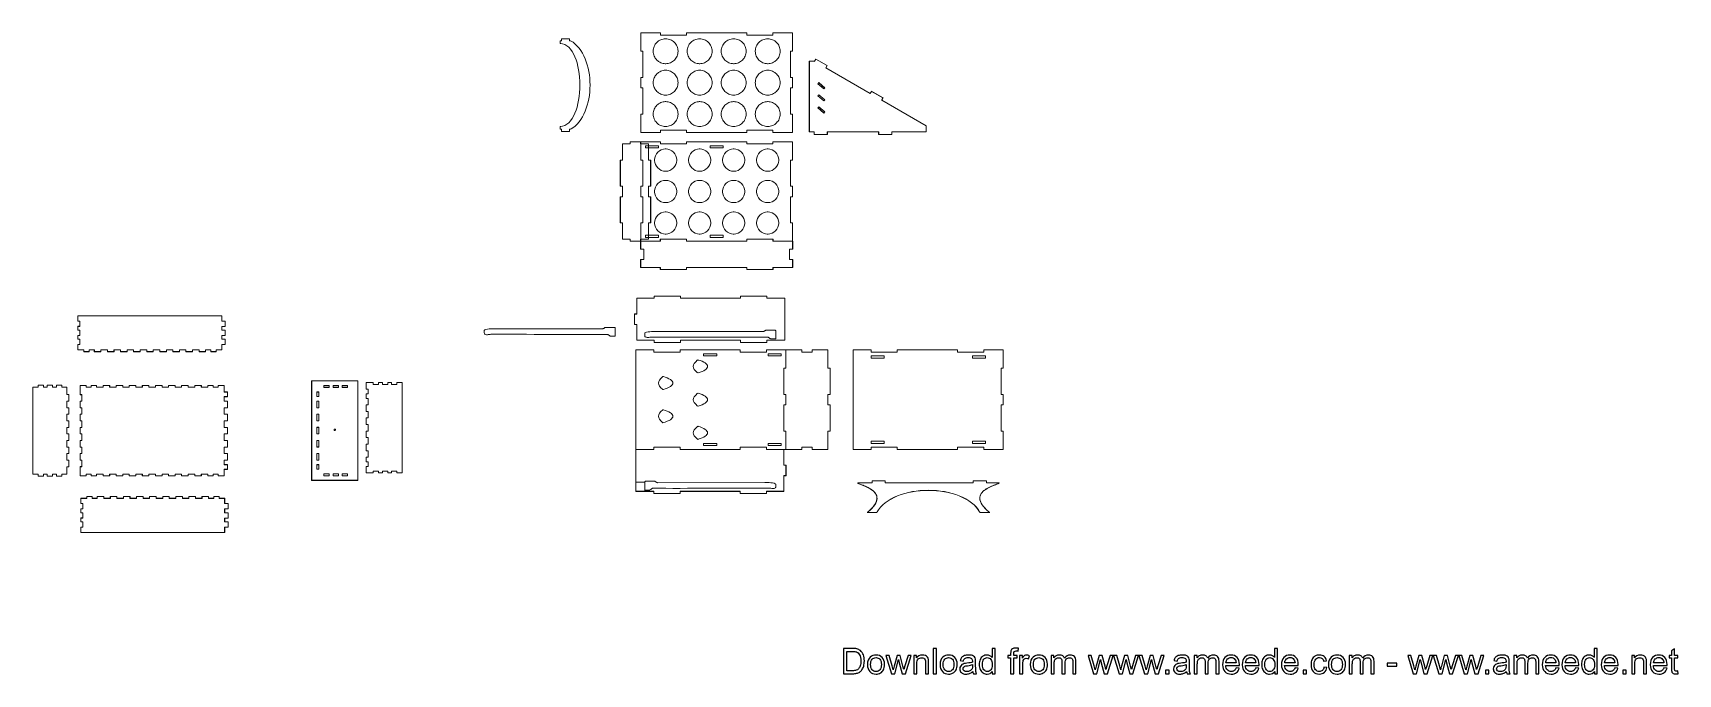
# Model space of a CAD drawing. Header units: millimetres. Extents: x -1378 to 3334, y -1176 to 661.
import ezdxf

# ---------------------------------------------------------------- set-up
doc = ezdxf.new("R2010")
doc.units = ezdxf.units.MM
doc.header["$MEASUREMENT"] = 0
doc.layers.add('Layer 1', color=7, linetype='Continuous')

msp = doc.modelspace()

# ---------------------------------------------------------------- linework, layer by layer
at = {"layer": 'Layer 1', "color": 2, "lineweight": 9}
for points in [[(362.5408, 608.1787), (362.5408, 608.1787), (362.5408, 660.6787), (362.5408, 660.6787)], [(362.5408, 660.6787), (362.5408, 660.6787), (418.7908, 660.6787), (418.7908, 660.6787)], [(362.5408, 608.1787), (362.5408, 608.1787), (362.5408, 660.6787), (362.5408, 660.6787)], [(362.5408, 660.6787), (362.5408, 660.6787), (418.7908, 660.6787), (418.7908, 660.6787)], [(418.7908, 660.6787), (418.7908, 660.6787), (418.7908, 654.3087), (418.7908, 654.3087)], [(418.7908, 660.6787), (418.7908, 660.6787), (418.7908, 654.3087), (418.7908, 654.3087)], [(493.7908, 654.3087), (493.7908, 654.3087), (493.7908, 660.6787), (493.7908, 660.6787)], [(493.7908, 660.6787), (493.7908, 660.6787), (666.3008, 660.6787), (666.3008, 660.6787)], [(493.7908, 654.3087), (493.7908, 654.3087), (493.7908, 660.6787), (493.7908, 660.6787)], [(493.7908, 660.6787), (493.7908, 660.6787), (666.3008, 660.6787), (666.3008, 660.6787)], [(666.3008, 660.6787), (666.3008, 660.6787), (666.3008, 654.3087), (666.3008, 654.3087)], [(666.3008, 660.6787), (666.3008, 660.6787), (666.3008, 654.3087), (666.3008, 654.3087)], [(741.2908, 654.3087), (741.2908, 654.3087), (741.2908, 660.6787), (741.2908, 660.6787)], [(741.2908, 660.6787), (741.2908, 660.6787), (797.5408, 660.6787), (797.5408, 660.6787)], [(741.2908, 654.3087), (741.2908, 654.3087), (741.2908, 660.6787), (741.2908, 660.6787)], [(741.2908, 660.6787), (741.2908, 660.6787), (797.5408, 660.6787), (797.5408, 660.6787)], [(797.5408, 660.6787), (797.5408, 660.6787), (797.5408, 608.1787), (797.5408, 608.1787)], [(797.5408, 660.6787), (797.5408, 660.6787), (797.5408, 608.1787), (797.5408, 608.1787)], [(398.3508, 611.8187), (398.3508, 611.8187), (398.8908, 615.3587), (398.8908, 615.3587)], [(398.3508, 611.8187), (398.3508, 611.8187), (398.8908, 615.3587), (398.8908, 615.3587)], [(398.8908, 615.3587), (398.8908, 615.3587), (399.7708, 618.7687), (399.7708, 618.7687)], [(398.8908, 615.3587), (398.8908, 615.3587), (399.7708, 618.7687), (399.7708, 618.7687)], [(399.7708, 618.7687), (399.7708, 618.7687), (400.9708, 622.0487), (400.9708, 622.0487)], [(399.7708, 618.7687), (399.7708, 618.7687), (400.9708, 622.0487), (400.9708, 622.0487)], [(400.9708, 622.0487), (400.9708, 622.0487), (402.4708, 625.1587), (402.4708, 625.1587)], [(400.9708, 622.0487), (400.9708, 622.0487), (402.4708, 625.1587), (402.4708, 625.1587)], [(402.4708, 625.1587), (402.4708, 625.1587), (404.2508, 628.0987), (404.2508, 628.0987)], [(402.4708, 625.1587), (402.4708, 625.1587), (404.2508, 628.0987), (404.2508, 628.0987)], [(404.2508, 628.0987), (404.2508, 628.0987), (406.3008, 630.8387), (406.3008, 630.8387)], [(404.2508, 628.0987), (404.2508, 628.0987), (406.3008, 630.8387), (406.3008, 630.8387)], [(406.3008, 630.8387), (406.3008, 630.8387), (408.6008, 633.3687), (408.6008, 633.3687)], [(406.3008, 630.8387), (406.3008, 630.8387), (408.6008, 633.3687), (408.6008, 633.3687)], [(408.6008, 633.3687), (408.6008, 633.3687), (411.1308, 635.6687), (411.1308, 635.6687)], [(408.6008, 633.3687), (408.6008, 633.3687), (411.1308, 635.6687), (411.1308, 635.6687)], [(411.1308, 635.6687), (411.1308, 635.6687), (413.8808, 637.7187), (413.8808, 637.7187)], [(411.1308, 635.6687), (411.1308, 635.6687), (413.8808, 637.7187), (413.8808, 637.7187)], [(413.8808, 637.7187), (413.8808, 637.7187), (416.8108, 639.5087), (416.8108, 639.5087)], [(413.8808, 637.7187), (413.8808, 637.7187), (416.8108, 639.5087), (416.8108, 639.5087)], [(416.8108, 639.5087), (416.8108, 639.5087), (419.9308, 641.0087), (419.9308, 641.0087)], [(416.8108, 639.5087), (416.8108, 639.5087), (419.9308, 641.0087), (419.9308, 641.0087)], [(418.7908, 654.3087), (418.7908, 654.3087), (493.7908, 654.3087), (493.7908, 654.3087)], [(418.7908, 654.3087), (418.7908, 654.3087), (493.7908, 654.3087), (493.7908, 654.3087)], [(419.9308, 641.0087), (419.9308, 641.0087), (423.2008, 642.2087), (423.2008, 642.2087)], [(419.9308, 641.0087), (419.9308, 641.0087), (423.2008, 642.2087), (423.2008, 642.2087)], [(423.2008, 642.2087), (423.2008, 642.2087), (426.6208, 643.0787), (426.6208, 643.0787)], [(423.2008, 642.2087), (423.2008, 642.2087), (426.6208, 643.0787), (426.6208, 643.0787)], [(426.6208, 643.0787), (426.6208, 643.0787), (430.1508, 643.6187), (430.1508, 643.6187)], [(426.6208, 643.0787), (426.6208, 643.0787), (430.1508, 643.6187), (430.1508, 643.6187)], [(430.1508, 643.6187), (430.1508, 643.6187), (432.8808, 643.8087), (432.8808, 643.8087)], [(430.1508, 643.6187), (430.1508, 643.6187), (432.8808, 643.8087), (432.8808, 643.8087)], [(432.8808, 643.8087), (432.8808, 643.8087), (433.7908, 643.8087), (433.7908, 643.8087)], [(432.8808, 643.8087), (432.8808, 643.8087), (433.7908, 643.8087), (433.7908, 643.8087)], [(433.7908, 643.8087), (433.7908, 643.8087), (434.7008, 643.8087), (434.7008, 643.8087)], [(433.7908, 643.8087), (433.7908, 643.8087), (434.7008, 643.8087), (434.7008, 643.8087)], [(434.7008, 643.8087), (434.7008, 643.8087), (437.4308, 643.6187), (437.4308, 643.6187)], [(434.7008, 643.8087), (434.7008, 643.8087), (437.4308, 643.6187), (437.4308, 643.6187)], [(437.4308, 643.6187), (437.4308, 643.6187), (440.9708, 643.0787), (440.9708, 643.0787)], [(437.4308, 643.6187), (437.4308, 643.6187), (440.9708, 643.0787), (440.9708, 643.0787)], [(440.9708, 643.0787), (440.9708, 643.0787), (444.3908, 642.2087), (444.3908, 642.2087)], [(440.9708, 643.0787), (440.9708, 643.0787), (444.3908, 642.2087), (444.3908, 642.2087)], [(444.3908, 642.2087), (444.3908, 642.2087), (447.6608, 641.0087), (447.6608, 641.0087)], [(444.3908, 642.2087), (444.3908, 642.2087), (447.6608, 641.0087), (447.6608, 641.0087)], [(447.6608, 641.0087), (447.6608, 641.0087), (450.7708, 639.5087), (450.7708, 639.5087)], [(447.6608, 641.0087), (447.6608, 641.0087), (450.7708, 639.5087), (450.7708, 639.5087)], [(450.7708, 639.5087), (450.7708, 639.5087), (453.7108, 637.7187), (453.7108, 637.7187)], [(450.7708, 639.5087), (450.7708, 639.5087), (453.7108, 637.7187), (453.7108, 637.7187)], [(453.7108, 637.7187), (453.7108, 637.7187), (456.4508, 635.6687), (456.4508, 635.6687)], [(453.7108, 637.7187), (453.7108, 637.7187), (456.4508, 635.6687), (456.4508, 635.6687)], [(456.4508, 635.6687), (456.4508, 635.6687), (458.9808, 633.3687), (458.9808, 633.3687)], [(456.4508, 635.6687), (456.4508, 635.6687), (458.9808, 633.3687), (458.9808, 633.3687)], [(458.9808, 633.3687), (458.9808, 633.3687), (461.2808, 630.8387), (461.2808, 630.8387)], [(458.9808, 633.3687), (458.9808, 633.3687), (461.2808, 630.8387), (461.2808, 630.8387)], [(461.2808, 630.8387), (461.2808, 630.8387), (463.3308, 628.0987), (463.3308, 628.0987)], [(461.2808, 630.8387), (461.2808, 630.8387), (463.3308, 628.0987), (463.3308, 628.0987)], [(463.3308, 628.0987), (463.3308, 628.0987), (465.1208, 625.1587), (465.1208, 625.1587)], [(463.3308, 628.0987), (463.3308, 628.0987), (465.1208, 625.1587), (465.1208, 625.1587)], [(465.1208, 625.1587), (465.1208, 625.1587), (466.6208, 622.0487), (466.6208, 622.0487)], [(465.1208, 625.1587), (465.1208, 625.1587), (466.6208, 622.0487), (466.6208, 622.0487)], [(466.6208, 622.0487), (466.6208, 622.0487), (467.8208, 618.7687), (467.8208, 618.7687)], [(466.6208, 622.0487), (466.6208, 622.0487), (467.8208, 618.7687), (467.8208, 618.7687)], [(467.8208, 618.7687), (467.8208, 618.7687), (468.6908, 615.3587), (468.6908, 615.3587)], [(467.8208, 618.7687), (467.8208, 618.7687), (468.6908, 615.3587), (468.6908, 615.3587)], [(468.6908, 615.3587), (468.6908, 615.3587), (469.2308, 611.8187), (469.2308, 611.8187)], [(468.6908, 615.3587), (468.6908, 615.3587), (469.2308, 611.8187), (469.2308, 611.8187)], [(495.8508, 611.8187), (495.8508, 611.8187), (496.3908, 615.3587), (496.3908, 615.3587)], [(495.8508, 611.8187), (495.8508, 611.8187), (496.3908, 615.3587), (496.3908, 615.3587)], [(496.3908, 615.3587), (496.3908, 615.3587), (497.2708, 618.7687), (497.2708, 618.7687)], [(496.3908, 615.3587), (496.3908, 615.3587), (497.2708, 618.7687), (497.2708, 618.7687)], [(497.2708, 618.7687), (497.2708, 618.7687), (498.4708, 622.0487), (498.4708, 622.0487)], [(497.2708, 618.7687), (497.2708, 618.7687), (498.4708, 622.0487), (498.4708, 622.0487)], [(498.4708, 622.0487), (498.4708, 622.0487), (499.9708, 625.1587), (499.9708, 625.1587)], [(498.4708, 622.0487), (498.4708, 622.0487), (499.9708, 625.1587), (499.9708, 625.1587)], [(499.9708, 625.1587), (499.9708, 625.1587), (501.7508, 628.0987), (501.7508, 628.0987)], [(499.9708, 625.1587), (499.9708, 625.1587), (501.7508, 628.0987), (501.7508, 628.0987)], [(501.7508, 628.0987), (501.7508, 628.0987), (503.8008, 630.8387), (503.8008, 630.8387)], [(501.7508, 628.0987), (501.7508, 628.0987), (503.8008, 630.8387), (503.8008, 630.8387)], [(503.8008, 630.8387), (503.8008, 630.8387), (506.1008, 633.3687), (506.1008, 633.3687)], [(503.8008, 630.8387), (503.8008, 630.8387), (506.1008, 633.3687), (506.1008, 633.3687)], [(506.1008, 633.3687), (506.1008, 633.3687), (508.6308, 635.6687), (508.6308, 635.6687)], [(506.1008, 633.3687), (506.1008, 633.3687), (508.6308, 635.6687), (508.6308, 635.6687)], [(508.6308, 635.6687), (508.6308, 635.6687), (511.3708, 637.7187), (511.3708, 637.7187)], [(508.6308, 635.6687), (508.6308, 635.6687), (511.3708, 637.7187), (511.3708, 637.7187)], [(511.3708, 637.7187), (511.3708, 637.7187), (514.3108, 639.5087), (514.3108, 639.5087)], [(511.3708, 637.7187), (511.3708, 637.7187), (514.3108, 639.5087), (514.3108, 639.5087)], [(514.3108, 639.5087), (514.3108, 639.5087), (517.4308, 641.0087), (517.4308, 641.0087)], [(514.3108, 639.5087), (514.3108, 639.5087), (517.4308, 641.0087), (517.4308, 641.0087)], [(517.4308, 641.0087), (517.4308, 641.0087), (520.7008, 642.2087), (520.7008, 642.2087)], [(517.4308, 641.0087), (517.4308, 641.0087), (520.7008, 642.2087), (520.7008, 642.2087)], [(520.7008, 642.2087), (520.7008, 642.2087), (524.1108, 643.0787), (524.1108, 643.0787)], [(520.7008, 642.2087), (520.7008, 642.2087), (524.1108, 643.0787), (524.1108, 643.0787)], [(524.1108, 643.0787), (524.1108, 643.0787), (527.6508, 643.6187), (527.6508, 643.6187)], [(524.1108, 643.0787), (524.1108, 643.0787), (527.6508, 643.6187), (527.6508, 643.6187)], [(527.6508, 643.6187), (527.6508, 643.6187), (530.3808, 643.8087), (530.3808, 643.8087)], [(527.6508, 643.6187), (527.6508, 643.6187), (530.3808, 643.8087), (530.3808, 643.8087)], [(530.3808, 643.8087), (530.3808, 643.8087), (531.2908, 643.8087), (531.2908, 643.8087)], [(530.3808, 643.8087), (530.3808, 643.8087), (531.2908, 643.8087), (531.2908, 643.8087)], [(531.2908, 643.8087), (531.2908, 643.8087), (532.2008, 643.8087), (532.2008, 643.8087)], [(531.2908, 643.8087), (531.2908, 643.8087), (532.2008, 643.8087), (532.2008, 643.8087)], [(532.2008, 643.8087), (532.2008, 643.8087), (534.9408, 643.6187), (534.9408, 643.6187)], [(532.2008, 643.8087), (532.2008, 643.8087), (534.9408, 643.6187), (534.9408, 643.6187)], [(534.9408, 643.6187), (534.9408, 643.6187), (538.4708, 643.0787), (538.4708, 643.0787)], [(534.9408, 643.6187), (534.9408, 643.6187), (538.4708, 643.0787), (538.4708, 643.0787)], [(538.4708, 643.0787), (538.4708, 643.0787), (541.8908, 642.2087), (541.8908, 642.2087)], [(538.4708, 643.0787), (538.4708, 643.0787), (541.8908, 642.2087), (541.8908, 642.2087)], [(541.8908, 642.2087), (541.8908, 642.2087), (545.1608, 641.0087), (545.1608, 641.0087)], [(541.8908, 642.2087), (541.8908, 642.2087), (545.1608, 641.0087), (545.1608, 641.0087)], [(545.1608, 641.0087), (545.1608, 641.0087), (548.2708, 639.5087), (548.2708, 639.5087)], [(545.1608, 641.0087), (545.1608, 641.0087), (548.2708, 639.5087), (548.2708, 639.5087)], [(548.2708, 639.5087), (548.2708, 639.5087), (551.2108, 637.7187), (551.2108, 637.7187)], [(548.2708, 639.5087), (548.2708, 639.5087), (551.2108, 637.7187), (551.2108, 637.7187)], [(551.2108, 637.7187), (551.2108, 637.7187), (553.9508, 635.6687), (553.9508, 635.6687)], [(551.2108, 637.7187), (551.2108, 637.7187), (553.9508, 635.6687), (553.9508, 635.6687)], [(553.9508, 635.6687), (553.9508, 635.6687), (556.4808, 633.3687), (556.4808, 633.3687)], [(553.9508, 635.6687), (553.9508, 635.6687), (556.4808, 633.3687), (556.4808, 633.3687)], [(556.4808, 633.3687), (556.4808, 633.3687), (558.7808, 630.8387), (558.7808, 630.8387)], [(556.4808, 633.3687), (556.4808, 633.3687), (558.7808, 630.8387), (558.7808, 630.8387)], [(558.7808, 630.8387), (558.7808, 630.8387), (560.8308, 628.0987), (560.8308, 628.0987)], [(558.7808, 630.8387), (558.7808, 630.8387), (560.8308, 628.0987), (560.8308, 628.0987)], [(560.8308, 628.0987), (560.8308, 628.0987), (562.6208, 625.1587), (562.6208, 625.1587)], [(560.8308, 628.0987), (560.8308, 628.0987), (562.6208, 625.1587), (562.6208, 625.1587)], [(562.6208, 625.1587), (562.6208, 625.1587), (564.1208, 622.0487), (564.1208, 622.0487)], [(562.6208, 625.1587), (562.6208, 625.1587), (564.1208, 622.0487), (564.1208, 622.0487)], [(564.1208, 622.0487), (564.1208, 622.0487), (565.3208, 618.7687), (565.3208, 618.7687)], [(564.1208, 622.0487), (564.1208, 622.0487), (565.3208, 618.7687), (565.3208, 618.7687)], [(565.3208, 618.7687), (565.3208, 618.7687), (566.2008, 615.3587), (566.2008, 615.3587)], [(565.3208, 618.7687), (565.3208, 618.7687), (566.2008, 615.3587), (566.2008, 615.3587)], [(566.2008, 615.3587), (566.2008, 615.3587), (566.7308, 611.8187), (566.7308, 611.8187)], [(566.2008, 615.3587), (566.2008, 615.3587), (566.7308, 611.8187), (566.7308, 611.8187)], [(593.3508, 611.8187), (593.3508, 611.8187), (593.8908, 615.3587), (593.8908, 615.3587)], [(593.3508, 611.8187), (593.3508, 611.8187), (593.8908, 615.3587), (593.8908, 615.3587)], [(593.8908, 615.3587), (593.8908, 615.3587), (594.7708, 618.7687), (594.7708, 618.7687)], [(593.8908, 615.3587), (593.8908, 615.3587), (594.7708, 618.7687), (594.7708, 618.7687)], [(594.7708, 618.7687), (594.7708, 618.7687), (595.9708, 622.0487), (595.9708, 622.0487)], [(594.7708, 618.7687), (594.7708, 618.7687), (595.9708, 622.0487), (595.9708, 622.0487)], [(595.9708, 622.0487), (595.9708, 622.0487), (597.4708, 625.1587), (597.4708, 625.1587)], [(595.9708, 622.0487), (595.9708, 622.0487), (597.4708, 625.1587), (597.4708, 625.1587)], [(597.4708, 625.1587), (597.4708, 625.1587), (599.2508, 628.0987), (599.2508, 628.0987)], [(597.4708, 625.1587), (597.4708, 625.1587), (599.2508, 628.0987), (599.2508, 628.0987)], [(599.2508, 628.0987), (599.2508, 628.0987), (601.3008, 630.8387), (601.3008, 630.8387)], [(599.2508, 628.0987), (599.2508, 628.0987), (601.3008, 630.8387), (601.3008, 630.8387)], [(601.3008, 630.8387), (601.3008, 630.8387), (603.6008, 633.3687), (603.6008, 633.3687)], [(601.3008, 630.8387), (601.3008, 630.8387), (603.6008, 633.3687), (603.6008, 633.3687)], [(603.6008, 633.3687), (603.6008, 633.3687), (606.1308, 635.6687), (606.1308, 635.6687)], [(603.6008, 633.3687), (603.6008, 633.3687), (606.1308, 635.6687), (606.1308, 635.6687)], [(606.1308, 635.6687), (606.1308, 635.6687), (608.8708, 637.7187), (608.8708, 637.7187)], [(606.1308, 635.6687), (606.1308, 635.6687), (608.8708, 637.7187), (608.8708, 637.7187)], [(608.8708, 637.7187), (608.8708, 637.7187), (611.8108, 639.5087), (611.8108, 639.5087)], [(608.8708, 637.7187), (608.8708, 637.7187), (611.8108, 639.5087), (611.8108, 639.5087)], [(611.8108, 639.5087), (611.8108, 639.5087), (614.9308, 641.0087), (614.9308, 641.0087)], [(611.8108, 639.5087), (611.8108, 639.5087), (614.9308, 641.0087), (614.9308, 641.0087)], [(614.9308, 641.0087), (614.9308, 641.0087), (618.2008, 642.2087), (618.2008, 642.2087)], [(614.9308, 641.0087), (614.9308, 641.0087), (618.2008, 642.2087), (618.2008, 642.2087)], [(618.2008, 642.2087), (618.2008, 642.2087), (621.6108, 643.0787), (621.6108, 643.0787)], [(618.2008, 642.2087), (618.2008, 642.2087), (621.6108, 643.0787), (621.6108, 643.0787)], [(621.6108, 643.0787), (621.6108, 643.0787), (625.1508, 643.6187), (625.1508, 643.6187)], [(621.6108, 643.0787), (621.6108, 643.0787), (625.1508, 643.6187), (625.1508, 643.6187)], [(625.1508, 643.6187), (625.1508, 643.6187), (627.8808, 643.8087), (627.8808, 643.8087)], [(625.1508, 643.6187), (625.1508, 643.6187), (627.8808, 643.8087), (627.8808, 643.8087)], [(627.8808, 643.8087), (627.8808, 643.8087), (628.7908, 643.8087), (628.7908, 643.8087)], [(627.8808, 643.8087), (627.8808, 643.8087), (628.7908, 643.8087), (628.7908, 643.8087)], [(628.7908, 643.8087), (628.7908, 643.8087), (629.7008, 643.8087), (629.7008, 643.8087)], [(628.7908, 643.8087), (628.7908, 643.8087), (629.7008, 643.8087), (629.7008, 643.8087)], [(629.7008, 643.8087), (629.7008, 643.8087), (632.4408, 643.6187), (632.4408, 643.6187)], [(629.7008, 643.8087), (629.7008, 643.8087), (632.4408, 643.6187), (632.4408, 643.6187)], [(632.4408, 643.6187), (632.4408, 643.6187), (635.9708, 643.0787), (635.9708, 643.0787)], [(632.4408, 643.6187), (632.4408, 643.6187), (635.9708, 643.0787), (635.9708, 643.0787)], [(635.9708, 643.0787), (635.9708, 643.0787), (639.3908, 642.2087), (639.3908, 642.2087)], [(635.9708, 643.0787), (635.9708, 643.0787), (639.3908, 642.2087), (639.3908, 642.2087)], [(639.3908, 642.2087), (639.3908, 642.2087), (642.6608, 641.0087), (642.6608, 641.0087)], [(639.3908, 642.2087), (639.3908, 642.2087), (642.6608, 641.0087), (642.6608, 641.0087)], [(642.6608, 641.0087), (642.6608, 641.0087), (645.7708, 639.5087), (645.7708, 639.5087)], [(642.6608, 641.0087), (642.6608, 641.0087), (645.7708, 639.5087), (645.7708, 639.5087)], [(645.7708, 639.5087), (645.7708, 639.5087), (648.7108, 637.7187), (648.7108, 637.7187)], [(645.7708, 639.5087), (645.7708, 639.5087), (648.7108, 637.7187), (648.7108, 637.7187)], [(648.7108, 637.7187), (648.7108, 637.7187), (651.4508, 635.6687), (651.4508, 635.6687)], [(648.7108, 637.7187), (648.7108, 637.7187), (651.4508, 635.6687), (651.4508, 635.6687)], [(651.4508, 635.6687), (651.4508, 635.6687), (653.9808, 633.3687), (653.9808, 633.3687)], [(651.4508, 635.6687), (651.4508, 635.6687), (653.9808, 633.3687), (653.9808, 633.3687)], [(653.9808, 633.3687), (653.9808, 633.3687), (656.2808, 630.8387), (656.2808, 630.8387)], [(653.9808, 633.3687), (653.9808, 633.3687), (656.2808, 630.8387), (656.2808, 630.8387)], [(656.2808, 630.8387), (656.2808, 630.8387), (658.3308, 628.0987), (658.3308, 628.0987)], [(656.2808, 630.8387), (656.2808, 630.8387), (658.3308, 628.0987), (658.3308, 628.0987)], [(658.3308, 628.0987), (658.3308, 628.0987), (660.1208, 625.1587), (660.1208, 625.1587)], [(658.3308, 628.0987), (658.3308, 628.0987), (660.1208, 625.1587), (660.1208, 625.1587)], [(660.1208, 625.1587), (660.1208, 625.1587), (661.6208, 622.0487), (661.6208, 622.0487)], [(660.1208, 625.1587), (660.1208, 625.1587), (661.6208, 622.0487), (661.6208, 622.0487)], [(661.6208, 622.0487), (661.6208, 622.0487), (662.8208, 618.7687), (662.8208, 618.7687)], [(661.6208, 622.0487), (661.6208, 622.0487), (662.8208, 618.7687), (662.8208, 618.7687)], [(662.8208, 618.7687), (662.8208, 618.7687), (663.6908, 615.3587), (663.6908, 615.3587)], [(662.8208, 618.7687), (662.8208, 618.7687), (663.6908, 615.3587), (663.6908, 615.3587)], [(663.6908, 615.3587), (663.6908, 615.3587), (664.2408, 611.8187), (664.2408, 611.8187)], [(663.6908, 615.3587), (663.6908, 615.3587), (664.2408, 611.8187), (664.2408, 611.8187)], [(666.3008, 654.3087), (666.3008, 654.3087), (741.2908, 654.3087), (741.2908, 654.3087)], [(666.3008, 654.3087), (666.3008, 654.3087), (741.2908, 654.3087), (741.2908, 654.3087)], [(690.8508, 611.8187), (690.8508, 611.8187), (691.3908, 615.3587), (691.3908, 615.3587)], [(690.8508, 611.8187), (690.8508, 611.8187), (691.3908, 615.3587), (691.3908, 615.3587)], [(691.3908, 615.3587), (691.3908, 615.3587), (692.2708, 618.7687), (692.2708, 618.7687)], [(691.3908, 615.3587), (691.3908, 615.3587), (692.2708, 618.7687), (692.2708, 618.7687)], [(692.2708, 618.7687), (692.2708, 618.7687), (693.4708, 622.0487), (693.4708, 622.0487)], [(692.2708, 618.7687), (692.2708, 618.7687), (693.4708, 622.0487), (693.4708, 622.0487)], [(693.4708, 622.0487), (693.4708, 622.0487), (694.9708, 625.1587), (694.9708, 625.1587)], [(693.4708, 622.0487), (693.4708, 622.0487), (694.9708, 625.1587), (694.9708, 625.1587)], [(694.9708, 625.1587), (694.9708, 625.1587), (696.7508, 628.0987), (696.7508, 628.0987)], [(694.9708, 625.1587), (694.9708, 625.1587), (696.7508, 628.0987), (696.7508, 628.0987)], [(696.7508, 628.0987), (696.7508, 628.0987), (698.8008, 630.8387), (698.8008, 630.8387)], [(696.7508, 628.0987), (696.7508, 628.0987), (698.8008, 630.8387), (698.8008, 630.8387)], [(698.8008, 630.8387), (698.8008, 630.8387), (701.1008, 633.3687), (701.1008, 633.3687)], [(698.8008, 630.8387), (698.8008, 630.8387), (701.1008, 633.3687), (701.1008, 633.3687)], [(701.1008, 633.3687), (701.1008, 633.3687), (703.6308, 635.6687), (703.6308, 635.6687)], [(701.1008, 633.3687), (701.1008, 633.3687), (703.6308, 635.6687), (703.6308, 635.6687)], [(703.6308, 635.6687), (703.6308, 635.6687), (706.3708, 637.7187), (706.3708, 637.7187)], [(703.6308, 635.6687), (703.6308, 635.6687), (706.3708, 637.7187), (706.3708, 637.7187)], [(706.3708, 637.7187), (706.3708, 637.7187), (709.3108, 639.5087), (709.3108, 639.5087)], [(706.3708, 637.7187), (706.3708, 637.7187), (709.3108, 639.5087), (709.3108, 639.5087)], [(709.3108, 639.5087), (709.3108, 639.5087), (712.4308, 641.0087), (712.4308, 641.0087)], [(709.3108, 639.5087), (709.3108, 639.5087), (712.4308, 641.0087), (712.4308, 641.0087)], [(712.4308, 641.0087), (712.4308, 641.0087), (715.7008, 642.2087), (715.7008, 642.2087)], [(712.4308, 641.0087), (712.4308, 641.0087), (715.7008, 642.2087), (715.7008, 642.2087)], [(715.7008, 642.2087), (715.7008, 642.2087), (719.1108, 643.0787), (719.1108, 643.0787)], [(715.7008, 642.2087), (715.7008, 642.2087), (719.1108, 643.0787), (719.1108, 643.0787)], [(719.1108, 643.0787), (719.1108, 643.0787), (722.6508, 643.6187), (722.6508, 643.6187)], [(719.1108, 643.0787), (719.1108, 643.0787), (722.6508, 643.6187), (722.6508, 643.6187)], [(722.6508, 643.6187), (722.6508, 643.6187), (725.3808, 643.8087), (725.3808, 643.8087)], [(722.6508, 643.6187), (722.6508, 643.6187), (725.3808, 643.8087), (725.3808, 643.8087)], [(725.3808, 643.8087), (725.3808, 643.8087), (726.2908, 643.8087), (726.2908, 643.8087)], [(725.3808, 643.8087), (725.3808, 643.8087), (726.2908, 643.8087), (726.2908, 643.8087)], [(726.2908, 643.8087), (726.2908, 643.8087), (727.2008, 643.8087), (727.2008, 643.8087)], [(726.2908, 643.8087), (726.2908, 643.8087), (727.2008, 643.8087), (727.2008, 643.8087)], [(727.2008, 643.8087), (727.2008, 643.8087), (729.9408, 643.6187), (729.9408, 643.6187)], [(727.2008, 643.8087), (727.2008, 643.8087), (729.9408, 643.6187), (729.9408, 643.6187)], [(729.9408, 643.6187), (729.9408, 643.6187), (733.4708, 643.0787), (733.4708, 643.0787)], [(729.9408, 643.6187), (729.9408, 643.6187), (733.4708, 643.0787), (733.4708, 643.0787)], [(733.4708, 643.0787), (733.4708, 643.0787), (736.8908, 642.2087), (736.8908, 642.2087)], [(733.4708, 643.0787), (733.4708, 643.0787), (736.8908, 642.2087), (736.8908, 642.2087)], [(736.8908, 642.2087), (736.8908, 642.2087), (740.1608, 641.0087), (740.1608, 641.0087)], [(736.8908, 642.2087), (736.8908, 642.2087), (740.1608, 641.0087), (740.1608, 641.0087)], [(740.1608, 641.0087), (740.1608, 641.0087), (743.2808, 639.5087), (743.2808, 639.5087)], [(740.1608, 641.0087), (740.1608, 641.0087), (743.2808, 639.5087), (743.2808, 639.5087)], [(743.2808, 639.5087), (743.2808, 639.5087), (746.2108, 637.7187), (746.2108, 637.7187)], [(743.2808, 639.5087), (743.2808, 639.5087), (746.2108, 637.7187), (746.2108, 637.7187)], [(746.2108, 637.7187), (746.2108, 637.7187), (748.9508, 635.6687), (748.9508, 635.6687)], [(746.2108, 637.7187), (746.2108, 637.7187), (748.9508, 635.6687), (748.9508, 635.6687)], [(748.9508, 635.6687), (748.9508, 635.6687), (751.4808, 633.3687), (751.4808, 633.3687)], [(748.9508, 635.6687), (748.9508, 635.6687), (751.4808, 633.3687), (751.4808, 633.3687)], [(751.4808, 633.3687), (751.4808, 633.3687), (753.7808, 630.8387), (753.7808, 630.8387)], [(751.4808, 633.3687), (751.4808, 633.3687), (753.7808, 630.8387), (753.7808, 630.8387)], [(753.7808, 630.8387), (753.7808, 630.8387), (755.8308, 628.0987), (755.8308, 628.0987)], [(753.7808, 630.8387), (753.7808, 630.8387), (755.8308, 628.0987), (755.8308, 628.0987)], [(755.8308, 628.0987), (755.8308, 628.0987), (757.6208, 625.1587), (757.6208, 625.1587)], [(755.8308, 628.0987), (755.8308, 628.0987), (757.6208, 625.1587), (757.6208, 625.1587)], [(757.6208, 625.1587), (757.6208, 625.1587), (759.1208, 622.0487), (759.1208, 622.0487)], [(757.6208, 625.1587), (757.6208, 625.1587), (759.1208, 622.0487), (759.1208, 622.0487)], [(759.1208, 622.0487), (759.1208, 622.0487), (760.3108, 618.7687), (760.3108, 618.7687)], [(759.1208, 622.0487), (759.1208, 622.0487), (760.3108, 618.7687), (760.3108, 618.7687)], [(760.3108, 618.7687), (760.3108, 618.7687), (761.1908, 615.3587), (761.1908, 615.3587)], [(760.3108, 618.7687), (760.3108, 618.7687), (761.1908, 615.3587), (761.1908, 615.3587)], [(761.1908, 615.3587), (761.1908, 615.3587), (761.7308, 611.8187), (761.7308, 611.8187)], [(761.1908, 615.3587), (761.1908, 615.3587), (761.7308, 611.8187), (761.7308, 611.8187)], [(368.9208, 608.1787), (368.9208, 608.1787), (362.5408, 608.1787), (362.5408, 608.1787)], [(368.9208, 608.1787), (368.9208, 608.1787), (362.5408, 608.1787), (362.5408, 608.1787)], [(368.9208, 533.1787), (368.9208, 533.1787), (368.9208, 608.1787), (368.9208, 608.1787)], [(368.9208, 533.1787), (368.9208, 533.1787), (368.9208, 608.1787), (368.9208, 608.1787)], [(398.1708, 609.0887), (398.1708, 609.0887), (398.3508, 611.8187), (398.3508, 611.8187)], [(398.1708, 609.0887), (398.1708, 609.0887), (398.3508, 611.8187), (398.3508, 611.8187)], [(398.1708, 608.1787), (398.1708, 608.1787), (398.1708, 609.0887), (398.1708, 609.0887)], [(398.1708, 608.1787), (398.1708, 608.1787), (398.1708, 609.0887), (398.1708, 609.0887)], [(398.1708, 607.2687), (398.1708, 607.2687), (398.1708, 608.1787), (398.1708, 608.1787)], [(398.1708, 607.2687), (398.1708, 607.2687), (398.1708, 608.1787), (398.1708, 608.1787)], [(398.3508, 604.5387), (398.3508, 604.5387), (398.1708, 607.2687), (398.1708, 607.2687)], [(398.3508, 604.5387), (398.3508, 604.5387), (398.1708, 607.2687), (398.1708, 607.2687)], [(398.8908, 600.9987), (398.8908, 600.9987), (398.3508, 604.5387), (398.3508, 604.5387)], [(398.8908, 600.9987), (398.8908, 600.9987), (398.3508, 604.5387), (398.3508, 604.5387)], [(399.7708, 597.5887), (399.7708, 597.5887), (398.8908, 600.9987), (398.8908, 600.9987)], [(399.7708, 597.5887), (399.7708, 597.5887), (398.8908, 600.9987), (398.8908, 600.9987)], [(400.9708, 594.3187), (400.9708, 594.3187), (399.7708, 597.5887), (399.7708, 597.5887)], [(400.9708, 594.3187), (400.9708, 594.3187), (399.7708, 597.5887), (399.7708, 597.5887)], [(402.4708, 591.1987), (402.4708, 591.1987), (400.9708, 594.3187), (400.9708, 594.3187)], [(402.4708, 591.1987), (402.4708, 591.1987), (400.9708, 594.3187), (400.9708, 594.3187)], [(404.2508, 588.2587), (404.2508, 588.2587), (402.4708, 591.1987), (402.4708, 591.1987)], [(404.2508, 588.2587), (404.2508, 588.2587), (402.4708, 591.1987), (402.4708, 591.1987)], [(406.3008, 585.5187), (406.3008, 585.5187), (404.2508, 588.2587), (404.2508, 588.2587)], [(406.3008, 585.5187), (406.3008, 585.5187), (404.2508, 588.2587), (404.2508, 588.2587)], [(408.6008, 582.9887), (408.6008, 582.9887), (406.3008, 585.5187), (406.3008, 585.5187)], [(408.6008, 582.9887), (408.6008, 582.9887), (406.3008, 585.5187), (406.3008, 585.5187)], [(411.1308, 580.6887), (411.1308, 580.6887), (408.6008, 582.9887), (408.6008, 582.9887)], [(411.1308, 580.6887), (411.1308, 580.6887), (408.6008, 582.9887), (408.6008, 582.9887)], [(413.8808, 578.6387), (413.8808, 578.6387), (411.1308, 580.6887), (411.1308, 580.6887)], [(413.8808, 578.6387), (413.8808, 578.6387), (411.1308, 580.6887), (411.1308, 580.6887)], [(416.8108, 576.8587), (416.8108, 576.8587), (413.8808, 578.6387), (413.8808, 578.6387)], [(416.8108, 576.8587), (416.8108, 576.8587), (413.8808, 578.6387), (413.8808, 578.6387)], [(419.9308, 575.3587), (419.9308, 575.3587), (416.8108, 576.8587), (416.8108, 576.8587)], [(419.9308, 575.3587), (419.9308, 575.3587), (416.8108, 576.8587), (416.8108, 576.8587)], [(423.2008, 574.1587), (423.2008, 574.1587), (419.9308, 575.3587), (419.9308, 575.3587)], [(423.2008, 574.1587), (423.2008, 574.1587), (419.9308, 575.3587), (419.9308, 575.3587)], [(426.6208, 573.2787), (426.6208, 573.2787), (423.2008, 574.1587), (423.2008, 574.1587)], [(426.6208, 573.2787), (426.6208, 573.2787), (423.2008, 574.1587), (423.2008, 574.1587)], [(430.1508, 572.7387), (430.1508, 572.7387), (426.6208, 573.2787), (426.6208, 573.2787)], [(430.1508, 572.7387), (430.1508, 572.7387), (426.6208, 573.2787), (426.6208, 573.2787)], [(432.8808, 572.5587), (432.8808, 572.5587), (430.1508, 572.7387), (430.1508, 572.7387)], [(432.8808, 572.5587), (432.8808, 572.5587), (430.1508, 572.7387), (430.1508, 572.7387)], [(433.7908, 572.5587), (433.7908, 572.5587), (432.8808, 572.5587), (432.8808, 572.5587)], [(433.7908, 572.5587), (433.7908, 572.5587), (432.8808, 572.5587), (432.8808, 572.5587)], [(434.7008, 572.5587), (434.7008, 572.5587), (433.7908, 572.5587), (433.7908, 572.5587)], [(434.7008, 572.5587), (434.7008, 572.5587), (433.7908, 572.5587), (433.7908, 572.5587)], [(437.4308, 572.7387), (437.4308, 572.7387), (434.7008, 572.5587), (434.7008, 572.5587)], [(437.4308, 572.7387), (437.4308, 572.7387), (434.7008, 572.5587), (434.7008, 572.5587)], [(440.9708, 573.2787), (440.9708, 573.2787), (437.4308, 572.7387), (437.4308, 572.7387)], [(440.9708, 573.2787), (440.9708, 573.2787), (437.4308, 572.7387), (437.4308, 572.7387)], [(444.3908, 574.1587), (444.3908, 574.1587), (440.9708, 573.2787), (440.9708, 573.2787)], [(444.3908, 574.1587), (444.3908, 574.1587), (440.9708, 573.2787), (440.9708, 573.2787)], [(447.6608, 575.3587), (447.6608, 575.3587), (444.3908, 574.1587), (444.3908, 574.1587)], [(447.6608, 575.3587), (447.6608, 575.3587), (444.3908, 574.1587), (444.3908, 574.1587)], [(450.7708, 576.8587), (450.7708, 576.8587), (447.6608, 575.3587), (447.6608, 575.3587)], [(450.7708, 576.8587), (450.7708, 576.8587), (447.6608, 575.3587), (447.6608, 575.3587)], [(453.7108, 578.6387), (453.7108, 578.6387), (450.7708, 576.8587), (450.7708, 576.8587)], [(453.7108, 578.6387), (453.7108, 578.6387), (450.7708, 576.8587), (450.7708, 576.8587)], [(456.4508, 580.6887), (456.4508, 580.6887), (453.7108, 578.6387), (453.7108, 578.6387)], [(456.4508, 580.6887), (456.4508, 580.6887), (453.7108, 578.6387), (453.7108, 578.6387)], [(458.9808, 582.9887), (458.9808, 582.9887), (456.4508, 580.6887), (456.4508, 580.6887)], [(458.9808, 582.9887), (458.9808, 582.9887), (456.4508, 580.6887), (456.4508, 580.6887)], [(461.2808, 585.5187), (461.2808, 585.5187), (458.9808, 582.9887), (458.9808, 582.9887)], [(461.2808, 585.5187), (461.2808, 585.5187), (458.9808, 582.9887), (458.9808, 582.9887)], [(463.3308, 588.2587), (463.3308, 588.2587), (461.2808, 585.5187), (461.2808, 585.5187)], [(463.3308, 588.2587), (463.3308, 588.2587), (461.2808, 585.5187), (461.2808, 585.5187)], [(465.1208, 591.1987), (465.1208, 591.1987), (463.3308, 588.2587), (463.3308, 588.2587)], [(465.1208, 591.1987), (465.1208, 591.1987), (463.3308, 588.2587), (463.3308, 588.2587)], [(466.6208, 594.3187), (466.6208, 594.3187), (465.1208, 591.1987), (465.1208, 591.1987)], [(466.6208, 594.3187), (466.6208, 594.3187), (465.1208, 591.1987), (465.1208, 591.1987)], [(467.8208, 597.5887), (467.8208, 597.5887), (466.6208, 594.3187), (466.6208, 594.3187)], [(467.8208, 597.5887), (467.8208, 597.5887), (466.6208, 594.3187), (466.6208, 594.3187)], [(468.6908, 600.9987), (468.6908, 600.9987), (467.8208, 597.5887), (467.8208, 597.5887)], [(468.6908, 600.9987), (468.6908, 600.9987), (467.8208, 597.5887), (467.8208, 597.5887)], [(469.2308, 604.5387), (469.2308, 604.5387), (468.6908, 600.9987), (468.6908, 600.9987)], [(469.2308, 604.5387), (469.2308, 604.5387), (468.6908, 600.9987), (468.6908, 600.9987)], [(469.2308, 611.8187), (469.2308, 611.8187), (469.4208, 609.0887), (469.4208, 609.0887)], [(469.2308, 611.8187), (469.2308, 611.8187), (469.4208, 609.0887), (469.4208, 609.0887)], [(469.4208, 607.2687), (469.4208, 607.2687), (469.2308, 604.5387), (469.2308, 604.5387)], [(469.4208, 607.2687), (469.4208, 607.2687), (469.2308, 604.5387), (469.2308, 604.5387)], [(469.4208, 609.0887), (469.4208, 609.0887), (469.4208, 608.1787), (469.4208, 608.1787)], [(469.4208, 609.0887), (469.4208, 609.0887), (469.4208, 608.1787), (469.4208, 608.1787)], [(469.4208, 608.1787), (469.4208, 608.1787), (469.4208, 607.2687), (469.4208, 607.2687)], [(469.4208, 608.1787), (469.4208, 608.1787), (469.4208, 607.2687), (469.4208, 607.2687)], [(495.6708, 609.0887), (495.6708, 609.0887), (495.8508, 611.8187), (495.8508, 611.8187)], [(495.6708, 609.0887), (495.6708, 609.0887), (495.8508, 611.8187), (495.8508, 611.8187)], [(495.6708, 608.1787), (495.6708, 608.1787), (495.6708, 609.0887), (495.6708, 609.0887)], [(495.6708, 608.1787), (495.6708, 608.1787), (495.6708, 609.0887), (495.6708, 609.0887)], [(495.6708, 607.2687), (495.6708, 607.2687), (495.6708, 608.1787), (495.6708, 608.1787)], [(495.6708, 607.2687), (495.6708, 607.2687), (495.6708, 608.1787), (495.6708, 608.1787)], [(495.8508, 604.5387), (495.8508, 604.5387), (495.6708, 607.2687), (495.6708, 607.2687)], [(495.8508, 604.5387), (495.8508, 604.5387), (495.6708, 607.2687), (495.6708, 607.2687)], [(496.3908, 600.9987), (496.3908, 600.9987), (495.8508, 604.5387), (495.8508, 604.5387)], [(496.3908, 600.9987), (496.3908, 600.9987), (495.8508, 604.5387), (495.8508, 604.5387)], [(497.2708, 597.5887), (497.2708, 597.5887), (496.3908, 600.9987), (496.3908, 600.9987)], [(497.2708, 597.5887), (497.2708, 597.5887), (496.3908, 600.9987), (496.3908, 600.9987)], [(498.4708, 594.3187), (498.4708, 594.3187), (497.2708, 597.5887), (497.2708, 597.5887)], [(498.4708, 594.3187), (498.4708, 594.3187), (497.2708, 597.5887), (497.2708, 597.5887)], [(499.9708, 591.1987), (499.9708, 591.1987), (498.4708, 594.3187), (498.4708, 594.3187)], [(499.9708, 591.1987), (499.9708, 591.1987), (498.4708, 594.3187), (498.4708, 594.3187)], [(501.7508, 588.2587), (501.7508, 588.2587), (499.9708, 591.1987), (499.9708, 591.1987)], [(501.7508, 588.2587), (501.7508, 588.2587), (499.9708, 591.1987), (499.9708, 591.1987)], [(503.8008, 585.5187), (503.8008, 585.5187), (501.7508, 588.2587), (501.7508, 588.2587)], [(503.8008, 585.5187), (503.8008, 585.5187), (501.7508, 588.2587), (501.7508, 588.2587)], [(506.1008, 582.9887), (506.1008, 582.9887), (503.8008, 585.5187), (503.8008, 585.5187)], [(506.1008, 582.9887), (506.1008, 582.9887), (503.8008, 585.5187), (503.8008, 585.5187)], [(508.6308, 580.6887), (508.6308, 580.6887), (506.1008, 582.9887), (506.1008, 582.9887)], [(508.6308, 580.6887), (508.6308, 580.6887), (506.1008, 582.9887), (506.1008, 582.9887)], [(511.3708, 578.6387), (511.3708, 578.6387), (508.6308, 580.6887), (508.6308, 580.6887)], [(511.3708, 578.6387), (511.3708, 578.6387), (508.6308, 580.6887), (508.6308, 580.6887)], [(514.3108, 576.8587), (514.3108, 576.8587), (511.3708, 578.6387), (511.3708, 578.6387)], [(514.3108, 576.8587), (514.3108, 576.8587), (511.3708, 578.6387), (511.3708, 578.6387)], [(517.4308, 575.3587), (517.4308, 575.3587), (514.3108, 576.8587), (514.3108, 576.8587)], [(517.4308, 575.3587), (517.4308, 575.3587), (514.3108, 576.8587), (514.3108, 576.8587)], [(520.7008, 574.1587), (520.7008, 574.1587), (517.4308, 575.3587), (517.4308, 575.3587)], [(520.7008, 574.1587), (520.7008, 574.1587), (517.4308, 575.3587), (517.4308, 575.3587)], [(524.1108, 573.2787), (524.1108, 573.2787), (520.7008, 574.1587), (520.7008, 574.1587)], [(524.1108, 573.2787), (524.1108, 573.2787), (520.7008, 574.1587), (520.7008, 574.1587)], [(527.6508, 572.7387), (527.6508, 572.7387), (524.1108, 573.2787), (524.1108, 573.2787)], [(527.6508, 572.7387), (527.6508, 572.7387), (524.1108, 573.2787), (524.1108, 573.2787)], [(530.3808, 572.5587), (530.3808, 572.5587), (527.6508, 572.7387), (527.6508, 572.7387)], [(530.3808, 572.5587), (530.3808, 572.5587), (527.6508, 572.7387), (527.6508, 572.7387)], [(531.2908, 572.5587), (531.2908, 572.5587), (530.3808, 572.5587), (530.3808, 572.5587)], [(531.2908, 572.5587), (531.2908, 572.5587), (530.3808, 572.5587), (530.3808, 572.5587)], [(532.2008, 572.5587), (532.2008, 572.5587), (531.2908, 572.5587), (531.2908, 572.5587)], [(532.2008, 572.5587), (532.2008, 572.5587), (531.2908, 572.5587), (531.2908, 572.5587)], [(534.9408, 572.7387), (534.9408, 572.7387), (532.2008, 572.5587), (532.2008, 572.5587)], [(534.9408, 572.7387), (534.9408, 572.7387), (532.2008, 572.5587), (532.2008, 572.5587)], [(538.4708, 573.2787), (538.4708, 573.2787), (534.9408, 572.7387), (534.9408, 572.7387)], [(538.4708, 573.2787), (538.4708, 573.2787), (534.9408, 572.7387), (534.9408, 572.7387)], [(541.8908, 574.1587), (541.8908, 574.1587), (538.4708, 573.2787), (538.4708, 573.2787)], [(541.8908, 574.1587), (541.8908, 574.1587), (538.4708, 573.2787), (538.4708, 573.2787)], [(545.1608, 575.3587), (545.1608, 575.3587), (541.8908, 574.1587), (541.8908, 574.1587)], [(545.1608, 575.3587), (545.1608, 575.3587), (541.8908, 574.1587), (541.8908, 574.1587)], [(548.2708, 576.8587), (548.2708, 576.8587), (545.1608, 575.3587), (545.1608, 575.3587)], [(548.2708, 576.8587), (548.2708, 576.8587), (545.1608, 575.3587), (545.1608, 575.3587)], [(551.2108, 578.6387), (551.2108, 578.6387), (548.2708, 576.8587), (548.2708, 576.8587)], [(551.2108, 578.6387), (551.2108, 578.6387), (548.2708, 576.8587), (548.2708, 576.8587)], [(553.9508, 580.6887), (553.9508, 580.6887), (551.2108, 578.6387), (551.2108, 578.6387)], [(553.9508, 580.6887), (553.9508, 580.6887), (551.2108, 578.6387), (551.2108, 578.6387)], [(556.4808, 582.9887), (556.4808, 582.9887), (553.9508, 580.6887), (553.9508, 580.6887)], [(556.4808, 582.9887), (556.4808, 582.9887), (553.9508, 580.6887), (553.9508, 580.6887)], [(558.7808, 585.5187), (558.7808, 585.5187), (556.4808, 582.9887), (556.4808, 582.9887)], [(558.7808, 585.5187), (558.7808, 585.5187), (556.4808, 582.9887), (556.4808, 582.9887)], [(560.8308, 588.2587), (560.8308, 588.2587), (558.7808, 585.5187), (558.7808, 585.5187)], [(560.8308, 588.2587), (560.8308, 588.2587), (558.7808, 585.5187), (558.7808, 585.5187)], [(562.6208, 591.1987), (562.6208, 591.1987), (560.8308, 588.2587), (560.8308, 588.2587)], [(562.6208, 591.1987), (562.6208, 591.1987), (560.8308, 588.2587), (560.8308, 588.2587)], [(564.1208, 594.3187), (564.1208, 594.3187), (562.6208, 591.1987), (562.6208, 591.1987)], [(564.1208, 594.3187), (564.1208, 594.3187), (562.6208, 591.1987), (562.6208, 591.1987)], [(565.3208, 597.5887), (565.3208, 597.5887), (564.1208, 594.3187), (564.1208, 594.3187)], [(565.3208, 597.5887), (565.3208, 597.5887), (564.1208, 594.3187), (564.1208, 594.3187)], [(566.2008, 600.9987), (566.2008, 600.9987), (565.3208, 597.5887), (565.3208, 597.5887)], [(566.2008, 600.9987), (566.2008, 600.9987), (565.3208, 597.5887), (565.3208, 597.5887)], [(566.7308, 604.5387), (566.7308, 604.5387), (566.2008, 600.9987), (566.2008, 600.9987)], [(566.7308, 604.5387), (566.7308, 604.5387), (566.2008, 600.9987), (566.2008, 600.9987)], [(566.7308, 611.8187), (566.7308, 611.8187), (566.9208, 609.0887), (566.9208, 609.0887)], [(566.7308, 611.8187), (566.7308, 611.8187), (566.9208, 609.0887), (566.9208, 609.0887)], [(566.9208, 607.2687), (566.9208, 607.2687), (566.7308, 604.5387), (566.7308, 604.5387)], [(566.9208, 607.2687), (566.9208, 607.2687), (566.7308, 604.5387), (566.7308, 604.5387)], [(566.9208, 609.0887), (566.9208, 609.0887), (566.9208, 608.1787), (566.9208, 608.1787)], [(566.9208, 609.0887), (566.9208, 609.0887), (566.9208, 608.1787), (566.9208, 608.1787)], [(566.9208, 608.1787), (566.9208, 608.1787), (566.9208, 607.2687), (566.9208, 607.2687)], [(566.9208, 608.1787), (566.9208, 608.1787), (566.9208, 607.2687), (566.9208, 607.2687)], [(593.1708, 609.0887), (593.1708, 609.0887), (593.3508, 611.8187), (593.3508, 611.8187)], [(593.1708, 609.0887), (593.1708, 609.0887), (593.3508, 611.8187), (593.3508, 611.8187)], [(593.1708, 608.1787), (593.1708, 608.1787), (593.1708, 609.0887), (593.1708, 609.0887)], [(593.1708, 608.1787), (593.1708, 608.1787), (593.1708, 609.0887), (593.1708, 609.0887)], [(593.1708, 607.2687), (593.1708, 607.2687), (593.1708, 608.1787), (593.1708, 608.1787)], [(593.1708, 607.2687), (593.1708, 607.2687), (593.1708, 608.1787), (593.1708, 608.1787)], [(593.3508, 604.5387), (593.3508, 604.5387), (593.1708, 607.2687), (593.1708, 607.2687)], [(593.3508, 604.5387), (593.3508, 604.5387), (593.1708, 607.2687), (593.1708, 607.2687)], [(593.8908, 600.9987), (593.8908, 600.9987), (593.3508, 604.5387), (593.3508, 604.5387)], [(593.8908, 600.9987), (593.8908, 600.9987), (593.3508, 604.5387), (593.3508, 604.5387)], [(594.7708, 597.5887), (594.7708, 597.5887), (593.8908, 600.9987), (593.8908, 600.9987)], [(594.7708, 597.5887), (594.7708, 597.5887), (593.8908, 600.9987), (593.8908, 600.9987)], [(595.9708, 594.3187), (595.9708, 594.3187), (594.7708, 597.5887), (594.7708, 597.5887)], [(595.9708, 594.3187), (595.9708, 594.3187), (594.7708, 597.5887), (594.7708, 597.5887)], [(597.4708, 591.1987), (597.4708, 591.1987), (595.9708, 594.3187), (595.9708, 594.3187)], [(597.4708, 591.1987), (597.4708, 591.1987), (595.9708, 594.3187), (595.9708, 594.3187)], [(599.2508, 588.2587), (599.2508, 588.2587), (597.4708, 591.1987), (597.4708, 591.1987)], [(599.2508, 588.2587), (599.2508, 588.2587), (597.4708, 591.1987), (597.4708, 591.1987)], [(601.3008, 585.5187), (601.3008, 585.5187), (599.2508, 588.2587), (599.2508, 588.2587)], [(601.3008, 585.5187), (601.3008, 585.5187), (599.2508, 588.2587), (599.2508, 588.2587)], [(603.6008, 582.9887), (603.6008, 582.9887), (601.3008, 585.5187), (601.3008, 585.5187)], [(603.6008, 582.9887), (603.6008, 582.9887), (601.3008, 585.5187), (601.3008, 585.5187)], [(606.1308, 580.6887), (606.1308, 580.6887), (603.6008, 582.9887), (603.6008, 582.9887)], [(606.1308, 580.6887), (606.1308, 580.6887), (603.6008, 582.9887), (603.6008, 582.9887)], [(608.8708, 578.6387), (608.8708, 578.6387), (606.1308, 580.6887), (606.1308, 580.6887)], [(608.8708, 578.6387), (608.8708, 578.6387), (606.1308, 580.6887), (606.1308, 580.6887)], [(611.8108, 576.8587), (611.8108, 576.8587), (608.8708, 578.6387), (608.8708, 578.6387)], [(611.8108, 576.8587), (611.8108, 576.8587), (608.8708, 578.6387), (608.8708, 578.6387)], [(614.9308, 575.3587), (614.9308, 575.3587), (611.8108, 576.8587), (611.8108, 576.8587)], [(614.9308, 575.3587), (614.9308, 575.3587), (611.8108, 576.8587), (611.8108, 576.8587)], [(618.2008, 574.1587), (618.2008, 574.1587), (614.9308, 575.3587), (614.9308, 575.3587)], [(618.2008, 574.1587), (618.2008, 574.1587), (614.9308, 575.3587), (614.9308, 575.3587)], [(621.6108, 573.2787), (621.6108, 573.2787), (618.2008, 574.1587), (618.2008, 574.1587)], [(621.6108, 573.2787), (621.6108, 573.2787), (618.2008, 574.1587), (618.2008, 574.1587)], [(625.1508, 572.7387), (625.1508, 572.7387), (621.6108, 573.2787), (621.6108, 573.2787)], [(625.1508, 572.7387), (625.1508, 572.7387), (621.6108, 573.2787), (621.6108, 573.2787)], [(627.8808, 572.5587), (627.8808, 572.5587), (625.1508, 572.7387), (625.1508, 572.7387)], [(627.8808, 572.5587), (627.8808, 572.5587), (625.1508, 572.7387), (625.1508, 572.7387)], [(628.7908, 572.5587), (628.7908, 572.5587), (627.8808, 572.5587), (627.8808, 572.5587)], [(628.7908, 572.5587), (628.7908, 572.5587), (627.8808, 572.5587), (627.8808, 572.5587)], [(629.7008, 572.5587), (629.7008, 572.5587), (628.7908, 572.5587), (628.7908, 572.5587)], [(629.7008, 572.5587), (629.7008, 572.5587), (628.7908, 572.5587), (628.7908, 572.5587)], [(632.4408, 572.7387), (632.4408, 572.7387), (629.7008, 572.5587), (629.7008, 572.5587)], [(632.4408, 572.7387), (632.4408, 572.7387), (629.7008, 572.5587), (629.7008, 572.5587)], [(635.9708, 573.2787), (635.9708, 573.2787), (632.4408, 572.7387), (632.4408, 572.7387)], [(635.9708, 573.2787), (635.9708, 573.2787), (632.4408, 572.7387), (632.4408, 572.7387)], [(639.3908, 574.1587), (639.3908, 574.1587), (635.9708, 573.2787), (635.9708, 573.2787)], [(639.3908, 574.1587), (639.3908, 574.1587), (635.9708, 573.2787), (635.9708, 573.2787)], [(642.6608, 575.3587), (642.6608, 575.3587), (639.3908, 574.1587), (639.3908, 574.1587)], [(642.6608, 575.3587), (642.6608, 575.3587), (639.3908, 574.1587), (639.3908, 574.1587)], [(645.7708, 576.8587), (645.7708, 576.8587), (642.6608, 575.3587), (642.6608, 575.3587)], [(645.7708, 576.8587), (645.7708, 576.8587), (642.6608, 575.3587), (642.6608, 575.3587)], [(648.7108, 578.6387), (648.7108, 578.6387), (645.7708, 576.8587), (645.7708, 576.8587)], [(648.7108, 578.6387), (648.7108, 578.6387), (645.7708, 576.8587), (645.7708, 576.8587)], [(651.4508, 580.6887), (651.4508, 580.6887), (648.7108, 578.6387), (648.7108, 578.6387)], [(651.4508, 580.6887), (651.4508, 580.6887), (648.7108, 578.6387), (648.7108, 578.6387)], [(653.9808, 582.9887), (653.9808, 582.9887), (651.4508, 580.6887), (651.4508, 580.6887)], [(653.9808, 582.9887), (653.9808, 582.9887), (651.4508, 580.6887), (651.4508, 580.6887)], [(656.2808, 585.5187), (656.2808, 585.5187), (653.9808, 582.9887), (653.9808, 582.9887)], [(656.2808, 585.5187), (656.2808, 585.5187), (653.9808, 582.9887), (653.9808, 582.9887)], [(658.3308, 588.2587), (658.3308, 588.2587), (656.2808, 585.5187), (656.2808, 585.5187)], [(658.3308, 588.2587), (658.3308, 588.2587), (656.2808, 585.5187), (656.2808, 585.5187)], [(660.1208, 591.1987), (660.1208, 591.1987), (658.3308, 588.2587), (658.3308, 588.2587)], [(660.1208, 591.1987), (660.1208, 591.1987), (658.3308, 588.2587), (658.3308, 588.2587)], [(661.6208, 594.3187), (661.6208, 594.3187), (660.1208, 591.1987), (660.1208, 591.1987)], [(661.6208, 594.3187), (661.6208, 594.3187), (660.1208, 591.1987), (660.1208, 591.1987)], [(662.8208, 597.5887), (662.8208, 597.5887), (661.6208, 594.3187), (661.6208, 594.3187)], [(662.8208, 597.5887), (662.8208, 597.5887), (661.6208, 594.3187), (661.6208, 594.3187)], [(663.6908, 600.9987), (663.6908, 600.9987), (662.8208, 597.5887), (662.8208, 597.5887)], [(663.6908, 600.9987), (663.6908, 600.9987), (662.8208, 597.5887), (662.8208, 597.5887)], [(664.2408, 604.5387), (664.2408, 604.5387), (663.6908, 600.9987), (663.6908, 600.9987)], [(664.2408, 604.5387), (664.2408, 604.5387), (663.6908, 600.9987), (663.6908, 600.9987)], [(664.2408, 611.8187), (664.2408, 611.8187), (664.4208, 609.0887), (664.4208, 609.0887)], [(664.2408, 611.8187), (664.2408, 611.8187), (664.4208, 609.0887), (664.4208, 609.0887)], [(664.4208, 607.2687), (664.4208, 607.2687), (664.2408, 604.5387), (664.2408, 604.5387)], [(664.4208, 607.2687), (664.4208, 607.2687), (664.2408, 604.5387), (664.2408, 604.5387)], [(664.4208, 609.0887), (664.4208, 609.0887), (664.4208, 608.1787), (664.4208, 608.1787)], [(664.4208, 609.0887), (664.4208, 609.0887), (664.4208, 608.1787), (664.4208, 608.1787)], [(664.4208, 608.1787), (664.4208, 608.1787), (664.4208, 607.2687), (664.4208, 607.2687)], [(664.4208, 608.1787), (664.4208, 608.1787), (664.4208, 607.2687), (664.4208, 607.2687)], [(690.6708, 609.0887), (690.6708, 609.0887), (690.8508, 611.8187), (690.8508, 611.8187)], [(690.6708, 609.0887), (690.6708, 609.0887), (690.8508, 611.8187), (690.8508, 611.8187)], [(690.6708, 608.1787), (690.6708, 608.1787), (690.6708, 609.0887), (690.6708, 609.0887)], [(690.6708, 608.1787), (690.6708, 608.1787), (690.6708, 609.0887), (690.6708, 609.0887)], [(690.6708, 607.2687), (690.6708, 607.2687), (690.6708, 608.1787), (690.6708, 608.1787)], [(690.6708, 607.2687), (690.6708, 607.2687), (690.6708, 608.1787), (690.6708, 608.1787)], [(690.8508, 604.5387), (690.8508, 604.5387), (690.6708, 607.2687), (690.6708, 607.2687)], [(690.8508, 604.5387), (690.8508, 604.5387), (690.6708, 607.2687), (690.6708, 607.2687)], [(691.3908, 600.9987), (691.3908, 600.9987), (690.8508, 604.5387), (690.8508, 604.5387)], [(691.3908, 600.9987), (691.3908, 600.9987), (690.8508, 604.5387), (690.8508, 604.5387)], [(692.2708, 597.5887), (692.2708, 597.5887), (691.3908, 600.9987), (691.3908, 600.9987)], [(692.2708, 597.5887), (692.2708, 597.5887), (691.3908, 600.9987), (691.3908, 600.9987)], [(693.4708, 594.3187), (693.4708, 594.3187), (692.2708, 597.5887), (692.2708, 597.5887)], [(693.4708, 594.3187), (693.4708, 594.3187), (692.2708, 597.5887), (692.2708, 597.5887)], [(694.9708, 591.1987), (694.9708, 591.1987), (693.4708, 594.3187), (693.4708, 594.3187)], [(694.9708, 591.1987), (694.9708, 591.1987), (693.4708, 594.3187), (693.4708, 594.3187)], [(696.7508, 588.2587), (696.7508, 588.2587), (694.9708, 591.1987), (694.9708, 591.1987)], [(696.7508, 588.2587), (696.7508, 588.2587), (694.9708, 591.1987), (694.9708, 591.1987)], [(698.8008, 585.5187), (698.8008, 585.5187), (696.7508, 588.2587), (696.7508, 588.2587)], [(698.8008, 585.5187), (698.8008, 585.5187), (696.7508, 588.2587), (696.7508, 588.2587)], [(701.1008, 582.9887), (701.1008, 582.9887), (698.8008, 585.5187), (698.8008, 585.5187)], [(701.1008, 582.9887), (701.1008, 582.9887), (698.8008, 585.5187), (698.8008, 585.5187)], [(703.6308, 580.6887), (703.6308, 580.6887), (701.1008, 582.9887), (701.1008, 582.9887)], [(703.6308, 580.6887), (703.6308, 580.6887), (701.1008, 582.9887), (701.1008, 582.9887)], [(706.3708, 578.6387), (706.3708, 578.6387), (703.6308, 580.6887), (703.6308, 580.6887)], [(706.3708, 578.6387), (706.3708, 578.6387), (703.6308, 580.6887), (703.6308, 580.6887)], [(709.3108, 576.8587), (709.3108, 576.8587), (706.3708, 578.6387), (706.3708, 578.6387)], [(709.3108, 576.8587), (709.3108, 576.8587), (706.3708, 578.6387), (706.3708, 578.6387)], [(712.4308, 575.3587), (712.4308, 575.3587), (709.3108, 576.8587), (709.3108, 576.8587)], [(712.4308, 575.3587), (712.4308, 575.3587), (709.3108, 576.8587), (709.3108, 576.8587)], [(715.7008, 574.1587), (715.7008, 574.1587), (712.4308, 575.3587), (712.4308, 575.3587)], [(715.7008, 574.1587), (715.7008, 574.1587), (712.4308, 575.3587), (712.4308, 575.3587)], [(719.1108, 573.2787), (719.1108, 573.2787), (715.7008, 574.1587), (715.7008, 574.1587)], [(719.1108, 573.2787), (719.1108, 573.2787), (715.7008, 574.1587), (715.7008, 574.1587)], [(722.6508, 572.7387), (722.6508, 572.7387), (719.1108, 573.2787), (719.1108, 573.2787)], [(722.6508, 572.7387), (722.6508, 572.7387), (719.1108, 573.2787), (719.1108, 573.2787)], [(725.3808, 572.5587), (725.3808, 572.5587), (722.6508, 572.7387), (722.6508, 572.7387)], [(725.3808, 572.5587), (725.3808, 572.5587), (722.6508, 572.7387), (722.6508, 572.7387)], [(726.2908, 572.5587), (726.2908, 572.5587), (725.3808, 572.5587), (725.3808, 572.5587)], [(726.2908, 572.5587), (726.2908, 572.5587), (725.3808, 572.5587), (725.3808, 572.5587)], [(727.2008, 572.5587), (727.2008, 572.5587), (726.2908, 572.5587), (726.2908, 572.5587)], [(727.2008, 572.5587), (727.2008, 572.5587), (726.2908, 572.5587), (726.2908, 572.5587)], [(729.9408, 572.7387), (729.9408, 572.7387), (727.2008, 572.5587), (727.2008, 572.5587)], [(729.9408, 572.7387), (729.9408, 572.7387), (727.2008, 572.5587), (727.2008, 572.5587)], [(733.4708, 573.2787), (733.4708, 573.2787), (729.9408, 572.7387), (729.9408, 572.7387)], [(733.4708, 573.2787), (733.4708, 573.2787), (729.9408, 572.7387), (729.9408, 572.7387)], [(736.8908, 574.1587), (736.8908, 574.1587), (733.4708, 573.2787), (733.4708, 573.2787)], [(736.8908, 574.1587), (736.8908, 574.1587), (733.4708, 573.2787), (733.4708, 573.2787)], [(740.1608, 575.3587), (740.1608, 575.3587), (736.8908, 574.1587), (736.8908, 574.1587)], [(740.1608, 575.3587), (740.1608, 575.3587), (736.8908, 574.1587), (736.8908, 574.1587)], [(743.2808, 576.8587), (743.2808, 576.8587), (740.1608, 575.3587), (740.1608, 575.3587)], [(743.2808, 576.8587), (743.2808, 576.8587), (740.1608, 575.3587), (740.1608, 575.3587)], [(746.2108, 578.6387), (746.2108, 578.6387), (743.2808, 576.8587), (743.2808, 576.8587)], [(746.2108, 578.6387), (746.2108, 578.6387), (743.2808, 576.8587), (743.2808, 576.8587)], [(748.9508, 580.6887), (748.9508, 580.6887), (746.2108, 578.6387), (746.2108, 578.6387)], [(748.9508, 580.6887), (748.9508, 580.6887), (746.2108, 578.6387), (746.2108, 578.6387)], [(751.4808, 582.9887), (751.4808, 582.9887), (748.9508, 580.6887), (748.9508, 580.6887)], [(751.4808, 582.9887), (751.4808, 582.9887), (748.9508, 580.6887), (748.9508, 580.6887)], [(753.7808, 585.5187), (753.7808, 585.5187), (751.4808, 582.9887), (751.4808, 582.9887)], [(753.7808, 585.5187), (753.7808, 585.5187), (751.4808, 582.9887), (751.4808, 582.9887)], [(755.8308, 588.2587), (755.8308, 588.2587), (753.7808, 585.5187), (753.7808, 585.5187)], [(755.8308, 588.2587), (755.8308, 588.2587), (753.7808, 585.5187), (753.7808, 585.5187)], [(757.6208, 591.1987), (757.6208, 591.1987), (755.8308, 588.2587), (755.8308, 588.2587)], [(757.6208, 591.1987), (757.6208, 591.1987), (755.8308, 588.2587), (755.8308, 588.2587)], [(759.1208, 594.3187), (759.1208, 594.3187), (757.6208, 591.1987), (757.6208, 591.1987)], [(759.1208, 594.3187), (759.1208, 594.3187), (757.6208, 591.1987), (757.6208, 591.1987)], [(760.3108, 597.5887), (760.3108, 597.5887), (759.1208, 594.3187), (759.1208, 594.3187)], [(760.3108, 597.5887), (760.3108, 597.5887), (759.1208, 594.3187), (759.1208, 594.3187)], [(761.1908, 600.9987), (761.1908, 600.9987), (760.3108, 597.5887), (760.3108, 597.5887)], [(761.1908, 600.9987), (761.1908, 600.9987), (760.3108, 597.5887), (760.3108, 597.5887)], [(761.7308, 604.5387), (761.7308, 604.5387), (761.1908, 600.9987), (761.1908, 600.9987)], [(761.7308, 604.5387), (761.7308, 604.5387), (761.1908, 600.9987), (761.1908, 600.9987)], [(761.7308, 611.8187), (761.7308, 611.8187), (761.9208, 609.0887), (761.9208, 609.0887)], [(761.7308, 611.8187), (761.7308, 611.8187), (761.9208, 609.0887), (761.9208, 609.0887)], [(761.9208, 607.2687), (761.9208, 607.2687), (761.7308, 604.5387), (761.7308, 604.5387)], [(761.9208, 607.2687), (761.9208, 607.2687), (761.7308, 604.5387), (761.7308, 604.5387)], [(761.9208, 609.0887), (761.9208, 609.0887), (761.9208, 608.1787), (761.9208, 608.1787)], [(761.9208, 609.0887), (761.9208, 609.0887), (761.9208, 608.1787), (761.9208, 608.1787)], [(761.9208, 608.1787), (761.9208, 608.1787), (761.9208, 607.2687), (761.9208, 607.2687)], [(761.9208, 608.1787), (761.9208, 608.1787), (761.9208, 607.2687), (761.9208, 607.2687)], [(797.5408, 608.1787), (797.5408, 608.1787), (791.1708, 608.1787), (791.1708, 608.1787)], [(791.1708, 608.1787), (791.1708, 608.1787), (791.1708, 533.1787), (791.1708, 533.1787)], [(797.5408, 608.1787), (797.5408, 608.1787), (791.1708, 608.1787), (791.1708, 608.1787)], [(791.1708, 608.1787), (791.1708, 608.1787), (791.1708, 533.1787), (791.1708, 533.1787)], [(362.5408, 503.1787), (362.5408, 503.1787), (362.5408, 533.1787), (362.5408, 533.1787)], [(362.5408, 533.1787), (362.5408, 533.1787), (368.9208, 533.1787), (368.9208, 533.1787)], [(362.5408, 503.1787), (362.5408, 503.1787), (362.5408, 533.1787), (362.5408, 533.1787)], [(362.5408, 533.1787), (362.5408, 533.1787), (368.9208, 533.1787), (368.9208, 533.1787)], [(398.1708, 519.0887), (398.1708, 519.0887), (398.3508, 521.8187), (398.3508, 521.8187)], [(398.1708, 519.0887), (398.1708, 519.0887), (398.3508, 521.8187), (398.3508, 521.8187)], [(398.1708, 518.1787), (398.1708, 518.1787), (398.1708, 519.0887), (398.1708, 519.0887)], [(398.1708, 518.1787), (398.1708, 518.1787), (398.1708, 519.0887), (398.1708, 519.0887)], [(398.3508, 521.8187), (398.3508, 521.8187), (398.8908, 525.3587), (398.8908, 525.3587)], [(398.3508, 521.8187), (398.3508, 521.8187), (398.8908, 525.3587), (398.8908, 525.3587)], [(398.8908, 525.3587), (398.8908, 525.3587), (399.7708, 528.7787), (399.7708, 528.7787)], [(398.8908, 525.3587), (398.8908, 525.3587), (399.7708, 528.7787), (399.7708, 528.7787)], [(399.7708, 528.7787), (399.7708, 528.7787), (400.9708, 532.0487), (400.9708, 532.0487)], [(399.7708, 528.7787), (399.7708, 528.7787), (400.9708, 532.0487), (400.9708, 532.0487)], [(400.9708, 532.0487), (400.9708, 532.0487), (402.4708, 535.1587), (402.4708, 535.1587)], [(400.9708, 532.0487), (400.9708, 532.0487), (402.4708, 535.1587), (402.4708, 535.1587)], [(402.4708, 535.1587), (402.4708, 535.1587), (404.2508, 538.0987), (404.2508, 538.0987)], [(402.4708, 535.1587), (402.4708, 535.1587), (404.2508, 538.0987), (404.2508, 538.0987)], [(404.2508, 538.0987), (404.2508, 538.0987), (406.3008, 540.8387), (406.3008, 540.8387)], [(404.2508, 538.0987), (404.2508, 538.0987), (406.3008, 540.8387), (406.3008, 540.8387)], [(406.3008, 540.8387), (406.3008, 540.8387), (408.6008, 543.3687), (408.6008, 543.3687)], [(406.3008, 540.8387), (406.3008, 540.8387), (408.6008, 543.3687), (408.6008, 543.3687)], [(408.6008, 543.3687), (408.6008, 543.3687), (411.1308, 545.6687), (411.1308, 545.6687)], [(408.6008, 543.3687), (408.6008, 543.3687), (411.1308, 545.6687), (411.1308, 545.6687)], [(411.1308, 545.6687), (411.1308, 545.6687), (413.8808, 547.7187), (413.8808, 547.7187)], [(411.1308, 545.6687), (411.1308, 545.6687), (413.8808, 547.7187), (413.8808, 547.7187)], [(413.8808, 547.7187), (413.8808, 547.7187), (416.8108, 549.5087), (416.8108, 549.5087)], [(413.8808, 547.7187), (413.8808, 547.7187), (416.8108, 549.5087), (416.8108, 549.5087)], [(416.8108, 549.5087), (416.8108, 549.5087), (419.9308, 551.0087), (419.9308, 551.0087)], [(416.8108, 549.5087), (416.8108, 549.5087), (419.9308, 551.0087), (419.9308, 551.0087)], [(419.9308, 551.0087), (419.9308, 551.0087), (423.2008, 552.2087), (423.2008, 552.2087)], [(419.9308, 551.0087), (419.9308, 551.0087), (423.2008, 552.2087), (423.2008, 552.2087)], [(423.2008, 552.2087), (423.2008, 552.2087), (426.6208, 553.0787), (426.6208, 553.0787)], [(423.2008, 552.2087), (423.2008, 552.2087), (426.6208, 553.0787), (426.6208, 553.0787)], [(426.6208, 553.0787), (426.6208, 553.0787), (430.1508, 553.6187), (430.1508, 553.6187)], [(426.6208, 553.0787), (426.6208, 553.0787), (430.1508, 553.6187), (430.1508, 553.6187)], [(430.1508, 553.6187), (430.1508, 553.6187), (432.8808, 553.8087), (432.8808, 553.8087)], [(430.1508, 553.6187), (430.1508, 553.6187), (432.8808, 553.8087), (432.8808, 553.8087)], [(432.8808, 553.8087), (432.8808, 553.8087), (433.7908, 553.8087), (433.7908, 553.8087)], [(432.8808, 553.8087), (432.8808, 553.8087), (433.7908, 553.8087), (433.7908, 553.8087)], [(433.7908, 553.8087), (433.7908, 553.8087), (434.7008, 553.8087), (434.7008, 553.8087)], [(433.7908, 553.8087), (433.7908, 553.8087), (434.7008, 553.8087), (434.7008, 553.8087)], [(434.7008, 553.8087), (434.7008, 553.8087), (437.4308, 553.6187), (437.4308, 553.6187)], [(434.7008, 553.8087), (434.7008, 553.8087), (437.4308, 553.6187), (437.4308, 553.6187)], [(437.4308, 553.6187), (437.4308, 553.6187), (440.9708, 553.0787), (440.9708, 553.0787)], [(437.4308, 553.6187), (437.4308, 553.6187), (440.9708, 553.0787), (440.9708, 553.0787)], [(440.9708, 553.0787), (440.9708, 553.0787), (444.3908, 552.2087), (444.3908, 552.2087)], [(440.9708, 553.0787), (440.9708, 553.0787), (444.3908, 552.2087), (444.3908, 552.2087)], [(444.3908, 552.2087), (444.3908, 552.2087), (447.6608, 551.0087), (447.6608, 551.0087)], [(444.3908, 552.2087), (444.3908, 552.2087), (447.6608, 551.0087), (447.6608, 551.0087)], [(447.6608, 551.0087), (447.6608, 551.0087), (450.7708, 549.5087), (450.7708, 549.5087)], [(447.6608, 551.0087), (447.6608, 551.0087), (450.7708, 549.5087), (450.7708, 549.5087)], [(450.7708, 549.5087), (450.7708, 549.5087), (453.7108, 547.7187), (453.7108, 547.7187)], [(450.7708, 549.5087), (450.7708, 549.5087), (453.7108, 547.7187), (453.7108, 547.7187)], [(453.7108, 547.7187), (453.7108, 547.7187), (456.4508, 545.6687), (456.4508, 545.6687)], [(453.7108, 547.7187), (453.7108, 547.7187), (456.4508, 545.6687), (456.4508, 545.6687)], [(456.4508, 545.6687), (456.4508, 545.6687), (458.9808, 543.3687), (458.9808, 543.3687)], [(456.4508, 545.6687), (456.4508, 545.6687), (458.9808, 543.3687), (458.9808, 543.3687)], [(458.9808, 543.3687), (458.9808, 543.3687), (461.2808, 540.8387), (461.2808, 540.8387)], [(458.9808, 543.3687), (458.9808, 543.3687), (461.2808, 540.8387), (461.2808, 540.8387)], [(461.2808, 540.8387), (461.2808, 540.8387), (463.3308, 538.0987), (463.3308, 538.0987)], [(461.2808, 540.8387), (461.2808, 540.8387), (463.3308, 538.0987), (463.3308, 538.0987)], [(463.3308, 538.0987), (463.3308, 538.0987), (465.1208, 535.1587), (465.1208, 535.1587)], [(463.3308, 538.0987), (463.3308, 538.0987), (465.1208, 535.1587), (465.1208, 535.1587)], [(465.1208, 535.1587), (465.1208, 535.1587), (466.6208, 532.0487), (466.6208, 532.0487)], [(465.1208, 535.1587), (465.1208, 535.1587), (466.6208, 532.0487), (466.6208, 532.0487)], [(466.6208, 532.0487), (466.6208, 532.0487), (467.8208, 528.7787), (467.8208, 528.7787)], [(466.6208, 532.0487), (466.6208, 532.0487), (467.8208, 528.7787), (467.8208, 528.7787)], [(467.8208, 528.7787), (467.8208, 528.7787), (468.6908, 525.3587), (468.6908, 525.3587)], [(467.8208, 528.7787), (467.8208, 528.7787), (468.6908, 525.3587), (468.6908, 525.3587)], [(468.6908, 525.3587), (468.6908, 525.3587), (469.2308, 521.8187), (469.2308, 521.8187)], [(468.6908, 525.3587), (468.6908, 525.3587), (469.2308, 521.8187), (469.2308, 521.8187)], [(469.2308, 521.8187), (469.2308, 521.8187), (469.4208, 519.0887), (469.4208, 519.0887)], [(469.2308, 521.8187), (469.2308, 521.8187), (469.4208, 519.0887), (469.4208, 519.0887)], [(469.4208, 519.0887), (469.4208, 519.0887), (469.4208, 518.1787), (469.4208, 518.1787)], [(469.4208, 519.0887), (469.4208, 519.0887), (469.4208, 518.1787), (469.4208, 518.1787)], [(495.6708, 519.0887), (495.6708, 519.0887), (495.8508, 521.8187), (495.8508, 521.8187)], [(495.6708, 519.0887), (495.6708, 519.0887), (495.8508, 521.8187), (495.8508, 521.8187)], [(495.6708, 518.1787), (495.6708, 518.1787), (495.6708, 519.0887), (495.6708, 519.0887)], [(495.6708, 518.1787), (495.6708, 518.1787), (495.6708, 519.0887), (495.6708, 519.0887)], [(495.8508, 521.8187), (495.8508, 521.8187), (496.3908, 525.3587), (496.3908, 525.3587)], [(495.8508, 521.8187), (495.8508, 521.8187), (496.3908, 525.3587), (496.3908, 525.3587)], [(496.3908, 525.3587), (496.3908, 525.3587), (497.2708, 528.7787), (497.2708, 528.7787)], [(496.3908, 525.3587), (496.3908, 525.3587), (497.2708, 528.7787), (497.2708, 528.7787)], [(497.2708, 528.7787), (497.2708, 528.7787), (498.4708, 532.0487), (498.4708, 532.0487)], [(497.2708, 528.7787), (497.2708, 528.7787), (498.4708, 532.0487), (498.4708, 532.0487)], [(498.4708, 532.0487), (498.4708, 532.0487), (499.9708, 535.1587), (499.9708, 535.1587)], [(498.4708, 532.0487), (498.4708, 532.0487), (499.9708, 535.1587), (499.9708, 535.1587)], [(499.9708, 535.1587), (499.9708, 535.1587), (501.7508, 538.0987), (501.7508, 538.0987)], [(499.9708, 535.1587), (499.9708, 535.1587), (501.7508, 538.0987), (501.7508, 538.0987)], [(501.7508, 538.0987), (501.7508, 538.0987), (503.8008, 540.8387), (503.8008, 540.8387)], [(501.7508, 538.0987), (501.7508, 538.0987), (503.8008, 540.8387), (503.8008, 540.8387)], [(503.8008, 540.8387), (503.8008, 540.8387), (506.1008, 543.3687), (506.1008, 543.3687)], [(503.8008, 540.8387), (503.8008, 540.8387), (506.1008, 543.3687), (506.1008, 543.3687)], [(506.1008, 543.3687), (506.1008, 543.3687), (508.6308, 545.6687), (508.6308, 545.6687)], [(506.1008, 543.3687), (506.1008, 543.3687), (508.6308, 545.6687), (508.6308, 545.6687)], [(508.6308, 545.6687), (508.6308, 545.6687), (511.3708, 547.7187), (511.3708, 547.7187)], [(508.6308, 545.6687), (508.6308, 545.6687), (511.3708, 547.7187), (511.3708, 547.7187)], [(511.3708, 547.7187), (511.3708, 547.7187), (514.3108, 549.5087), (514.3108, 549.5087)], [(511.3708, 547.7187), (511.3708, 547.7187), (514.3108, 549.5087), (514.3108, 549.5087)], [(514.3108, 549.5087), (514.3108, 549.5087), (517.4308, 551.0087), (517.4308, 551.0087)], [(514.3108, 549.5087), (514.3108, 549.5087), (517.4308, 551.0087), (517.4308, 551.0087)], [(517.4308, 551.0087), (517.4308, 551.0087), (520.7008, 552.2087), (520.7008, 552.2087)], [(517.4308, 551.0087), (517.4308, 551.0087), (520.7008, 552.2087), (520.7008, 552.2087)], [(520.7008, 552.2087), (520.7008, 552.2087), (524.1108, 553.0787), (524.1108, 553.0787)], [(520.7008, 552.2087), (520.7008, 552.2087), (524.1108, 553.0787), (524.1108, 553.0787)], [(524.1108, 553.0787), (524.1108, 553.0787), (527.6508, 553.6187), (527.6508, 553.6187)], [(524.1108, 553.0787), (524.1108, 553.0787), (527.6508, 553.6187), (527.6508, 553.6187)], [(527.6508, 553.6187), (527.6508, 553.6187), (530.3808, 553.8087), (530.3808, 553.8087)], [(527.6508, 553.6187), (527.6508, 553.6187), (530.3808, 553.8087), (530.3808, 553.8087)], [(530.3808, 553.8087), (530.3808, 553.8087), (531.2908, 553.8087), (531.2908, 553.8087)], [(530.3808, 553.8087), (530.3808, 553.8087), (531.2908, 553.8087), (531.2908, 553.8087)], [(531.2908, 553.8087), (531.2908, 553.8087), (532.2008, 553.8087), (532.2008, 553.8087)], [(531.2908, 553.8087), (531.2908, 553.8087), (532.2008, 553.8087), (532.2008, 553.8087)], [(532.2008, 553.8087), (532.2008, 553.8087), (534.9408, 553.6187), (534.9408, 553.6187)], [(532.2008, 553.8087), (532.2008, 553.8087), (534.9408, 553.6187), (534.9408, 553.6187)], [(534.9408, 553.6187), (534.9408, 553.6187), (538.4708, 553.0787), (538.4708, 553.0787)], [(534.9408, 553.6187), (534.9408, 553.6187), (538.4708, 553.0787), (538.4708, 553.0787)], [(538.4708, 553.0787), (538.4708, 553.0787), (541.8908, 552.2087), (541.8908, 552.2087)], [(538.4708, 553.0787), (538.4708, 553.0787), (541.8908, 552.2087), (541.8908, 552.2087)], [(541.8908, 552.2087), (541.8908, 552.2087), (545.1608, 551.0087), (545.1608, 551.0087)], [(541.8908, 552.2087), (541.8908, 552.2087), (545.1608, 551.0087), (545.1608, 551.0087)], [(545.1608, 551.0087), (545.1608, 551.0087), (548.2708, 549.5087), (548.2708, 549.5087)], [(545.1608, 551.0087), (545.1608, 551.0087), (548.2708, 549.5087), (548.2708, 549.5087)], [(548.2708, 549.5087), (548.2708, 549.5087), (551.2108, 547.7187), (551.2108, 547.7187)], [(548.2708, 549.5087), (548.2708, 549.5087), (551.2108, 547.7187), (551.2108, 547.7187)], [(551.2108, 547.7187), (551.2108, 547.7187), (553.9508, 545.6687), (553.9508, 545.6687)], [(551.2108, 547.7187), (551.2108, 547.7187), (553.9508, 545.6687), (553.9508, 545.6687)], [(553.9508, 545.6687), (553.9508, 545.6687), (556.4808, 543.3687), (556.4808, 543.3687)], [(553.9508, 545.6687), (553.9508, 545.6687), (556.4808, 543.3687), (556.4808, 543.3687)], [(556.4808, 543.3687), (556.4808, 543.3687), (558.7808, 540.8387), (558.7808, 540.8387)], [(556.4808, 543.3687), (556.4808, 543.3687), (558.7808, 540.8387), (558.7808, 540.8387)], [(558.7808, 540.8387), (558.7808, 540.8387), (560.8308, 538.0987), (560.8308, 538.0987)], [(558.7808, 540.8387), (558.7808, 540.8387), (560.8308, 538.0987), (560.8308, 538.0987)], [(560.8308, 538.0987), (560.8308, 538.0987), (562.6208, 535.1587), (562.6208, 535.1587)], [(560.8308, 538.0987), (560.8308, 538.0987), (562.6208, 535.1587), (562.6208, 535.1587)], [(562.6208, 535.1587), (562.6208, 535.1587), (564.1208, 532.0487), (564.1208, 532.0487)], [(562.6208, 535.1587), (562.6208, 535.1587), (564.1208, 532.0487), (564.1208, 532.0487)], [(564.1208, 532.0487), (564.1208, 532.0487), (565.3208, 528.7787), (565.3208, 528.7787)], [(564.1208, 532.0487), (564.1208, 532.0487), (565.3208, 528.7787), (565.3208, 528.7787)], [(565.3208, 528.7787), (565.3208, 528.7787), (566.2008, 525.3587), (566.2008, 525.3587)], [(565.3208, 528.7787), (565.3208, 528.7787), (566.2008, 525.3587), (566.2008, 525.3587)], [(566.2008, 525.3587), (566.2008, 525.3587), (566.7308, 521.8187), (566.7308, 521.8187)], [(566.2008, 525.3587), (566.2008, 525.3587), (566.7308, 521.8187), (566.7308, 521.8187)], [(566.7308, 521.8187), (566.7308, 521.8187), (566.9208, 519.0887), (566.9208, 519.0887)], [(566.7308, 521.8187), (566.7308, 521.8187), (566.9208, 519.0887), (566.9208, 519.0887)], [(566.9208, 519.0887), (566.9208, 519.0887), (566.9208, 518.1787), (566.9208, 518.1787)], [(566.9208, 519.0887), (566.9208, 519.0887), (566.9208, 518.1787), (566.9208, 518.1787)], [(593.1708, 519.0887), (593.1708, 519.0887), (593.3508, 521.8187), (593.3508, 521.8187)], [(593.1708, 519.0887), (593.1708, 519.0887), (593.3508, 521.8187), (593.3508, 521.8187)], [(593.1708, 518.1787), (593.1708, 518.1787), (593.1708, 519.0887), (593.1708, 519.0887)], [(593.1708, 518.1787), (593.1708, 518.1787), (593.1708, 519.0887), (593.1708, 519.0887)], [(593.3508, 521.8187), (593.3508, 521.8187), (593.8908, 525.3587), (593.8908, 525.3587)], [(593.3508, 521.8187), (593.3508, 521.8187), (593.8908, 525.3587), (593.8908, 525.3587)], [(593.8908, 525.3587), (593.8908, 525.3587), (594.7708, 528.7787), (594.7708, 528.7787)], [(593.8908, 525.3587), (593.8908, 525.3587), (594.7708, 528.7787), (594.7708, 528.7787)], [(594.7708, 528.7787), (594.7708, 528.7787), (595.9708, 532.0487), (595.9708, 532.0487)], [(594.7708, 528.7787), (594.7708, 528.7787), (595.9708, 532.0487), (595.9708, 532.0487)], [(595.9708, 532.0487), (595.9708, 532.0487), (597.4708, 535.1587), (597.4708, 535.1587)], [(595.9708, 532.0487), (595.9708, 532.0487), (597.4708, 535.1587), (597.4708, 535.1587)], [(597.4708, 535.1587), (597.4708, 535.1587), (599.2508, 538.0987), (599.2508, 538.0987)], [(597.4708, 535.1587), (597.4708, 535.1587), (599.2508, 538.0987), (599.2508, 538.0987)], [(599.2508, 538.0987), (599.2508, 538.0987), (601.3008, 540.8387), (601.3008, 540.8387)], [(599.2508, 538.0987), (599.2508, 538.0987), (601.3008, 540.8387), (601.3008, 540.8387)], [(601.3008, 540.8387), (601.3008, 540.8387), (603.6008, 543.3687), (603.6008, 543.3687)], [(601.3008, 540.8387), (601.3008, 540.8387), (603.6008, 543.3687), (603.6008, 543.3687)], [(603.6008, 543.3687), (603.6008, 543.3687), (606.1308, 545.6687), (606.1308, 545.6687)], [(603.6008, 543.3687), (603.6008, 543.3687), (606.1308, 545.6687), (606.1308, 545.6687)], [(606.1308, 545.6687), (606.1308, 545.6687), (608.8708, 547.7187), (608.8708, 547.7187)], [(606.1308, 545.6687), (606.1308, 545.6687), (608.8708, 547.7187), (608.8708, 547.7187)], [(608.8708, 547.7187), (608.8708, 547.7187), (611.8108, 549.5087), (611.8108, 549.5087)], [(608.8708, 547.7187), (608.8708, 547.7187), (611.8108, 549.5087), (611.8108, 549.5087)], [(611.8108, 549.5087), (611.8108, 549.5087), (614.9308, 551.0087), (614.9308, 551.0087)], [(611.8108, 549.5087), (611.8108, 549.5087), (614.9308, 551.0087), (614.9308, 551.0087)], [(614.9308, 551.0087), (614.9308, 551.0087), (618.2008, 552.2087), (618.2008, 552.2087)], [(614.9308, 551.0087), (614.9308, 551.0087), (618.2008, 552.2087), (618.2008, 552.2087)], [(618.2008, 552.2087), (618.2008, 552.2087), (621.6108, 553.0787), (621.6108, 553.0787)], [(618.2008, 552.2087), (618.2008, 552.2087), (621.6108, 553.0787), (621.6108, 553.0787)], [(621.6108, 553.0787), (621.6108, 553.0787), (625.1508, 553.6187), (625.1508, 553.6187)], [(621.6108, 553.0787), (621.6108, 553.0787), (625.1508, 553.6187), (625.1508, 553.6187)], [(625.1508, 553.6187), (625.1508, 553.6187), (627.8808, 553.8087), (627.8808, 553.8087)], [(625.1508, 553.6187), (625.1508, 553.6187), (627.8808, 553.8087), (627.8808, 553.8087)], [(627.8808, 553.8087), (627.8808, 553.8087), (628.7908, 553.8087), (628.7908, 553.8087)], [(627.8808, 553.8087), (627.8808, 553.8087), (628.7908, 553.8087), (628.7908, 553.8087)], [(628.7908, 553.8087), (628.7908, 553.8087), (629.7008, 553.8087), (629.7008, 553.8087)], [(628.7908, 553.8087), (628.7908, 553.8087), (629.7008, 553.8087), (629.7008, 553.8087)], [(629.7008, 553.8087), (629.7008, 553.8087), (632.4408, 553.6187), (632.4408, 553.6187)], [(629.7008, 553.8087), (629.7008, 553.8087), (632.4408, 553.6187), (632.4408, 553.6187)], [(632.4408, 553.6187), (632.4408, 553.6187), (635.9708, 553.0787), (635.9708, 553.0787)], [(632.4408, 553.6187), (632.4408, 553.6187), (635.9708, 553.0787), (635.9708, 553.0787)], [(635.9708, 553.0787), (635.9708, 553.0787), (639.3908, 552.2087), (639.3908, 552.2087)], [(635.9708, 553.0787), (635.9708, 553.0787), (639.3908, 552.2087), (639.3908, 552.2087)], [(639.3908, 552.2087), (639.3908, 552.2087), (642.6608, 551.0087), (642.6608, 551.0087)], [(639.3908, 552.2087), (639.3908, 552.2087), (642.6608, 551.0087), (642.6608, 551.0087)], [(642.6608, 551.0087), (642.6608, 551.0087), (645.7708, 549.5087), (645.7708, 549.5087)], [(642.6608, 551.0087), (642.6608, 551.0087), (645.7708, 549.5087), (645.7708, 549.5087)], [(645.7708, 549.5087), (645.7708, 549.5087), (648.7108, 547.7187), (648.7108, 547.7187)], [(645.7708, 549.5087), (645.7708, 549.5087), (648.7108, 547.7187), (648.7108, 547.7187)], [(648.7108, 547.7187), (648.7108, 547.7187), (651.4508, 545.6687), (651.4508, 545.6687)], [(648.7108, 547.7187), (648.7108, 547.7187), (651.4508, 545.6687), (651.4508, 545.6687)], [(651.4508, 545.6687), (651.4508, 545.6687), (653.9808, 543.3687), (653.9808, 543.3687)], [(651.4508, 545.6687), (651.4508, 545.6687), (653.9808, 543.3687), (653.9808, 543.3687)], [(653.9808, 543.3687), (653.9808, 543.3687), (656.2808, 540.8387), (656.2808, 540.8387)], [(653.9808, 543.3687), (653.9808, 543.3687), (656.2808, 540.8387), (656.2808, 540.8387)], [(656.2808, 540.8387), (656.2808, 540.8387), (658.3308, 538.0987), (658.3308, 538.0987)], [(656.2808, 540.8387), (656.2808, 540.8387), (658.3308, 538.0987), (658.3308, 538.0987)], [(658.3308, 538.0987), (658.3308, 538.0987), (660.1208, 535.1587), (660.1208, 535.1587)], [(658.3308, 538.0987), (658.3308, 538.0987), (660.1208, 535.1587), (660.1208, 535.1587)], [(660.1208, 535.1587), (660.1208, 535.1587), (661.6208, 532.0487), (661.6208, 532.0487)], [(660.1208, 535.1587), (660.1208, 535.1587), (661.6208, 532.0487), (661.6208, 532.0487)], [(661.6208, 532.0487), (661.6208, 532.0487), (662.8208, 528.7787), (662.8208, 528.7787)], [(661.6208, 532.0487), (661.6208, 532.0487), (662.8208, 528.7787), (662.8208, 528.7787)], [(662.8208, 528.7787), (662.8208, 528.7787), (663.6908, 525.3587), (663.6908, 525.3587)], [(662.8208, 528.7787), (662.8208, 528.7787), (663.6908, 525.3587), (663.6908, 525.3587)], [(663.6908, 525.3587), (663.6908, 525.3587), (664.2408, 521.8187), (664.2408, 521.8187)], [(663.6908, 525.3587), (663.6908, 525.3587), (664.2408, 521.8187), (664.2408, 521.8187)], [(664.2408, 521.8187), (664.2408, 521.8187), (664.4208, 519.0887), (664.4208, 519.0887)], [(664.2408, 521.8187), (664.2408, 521.8187), (664.4208, 519.0887), (664.4208, 519.0887)], [(664.4208, 519.0887), (664.4208, 519.0887), (664.4208, 518.1787), (664.4208, 518.1787)], [(664.4208, 519.0887), (664.4208, 519.0887), (664.4208, 518.1787), (664.4208, 518.1787)], [(690.6708, 519.0887), (690.6708, 519.0887), (690.8508, 521.8187), (690.8508, 521.8187)], [(690.6708, 519.0887), (690.6708, 519.0887), (690.8508, 521.8187), (690.8508, 521.8187)], [(690.6708, 518.1787), (690.6708, 518.1787), (690.6708, 519.0887), (690.6708, 519.0887)], [(690.6708, 518.1787), (690.6708, 518.1787), (690.6708, 519.0887), (690.6708, 519.0887)], [(690.8508, 521.8187), (690.8508, 521.8187), (691.3908, 525.3587), (691.3908, 525.3587)], [(690.8508, 521.8187), (690.8508, 521.8187), (691.3908, 525.3587), (691.3908, 525.3587)], [(691.3908, 525.3587), (691.3908, 525.3587), (692.2708, 528.7787), (692.2708, 528.7787)], [(691.3908, 525.3587), (691.3908, 525.3587), (692.2708, 528.7787), (692.2708, 528.7787)], [(692.2708, 528.7787), (692.2708, 528.7787), (693.4708, 532.0487), (693.4708, 532.0487)], [(692.2708, 528.7787), (692.2708, 528.7787), (693.4708, 532.0487), (693.4708, 532.0487)], [(693.4708, 532.0487), (693.4708, 532.0487), (694.9708, 535.1587), (694.9708, 535.1587)], [(693.4708, 532.0487), (693.4708, 532.0487), (694.9708, 535.1587), (694.9708, 535.1587)], [(694.9708, 535.1587), (694.9708, 535.1587), (696.7508, 538.0987), (696.7508, 538.0987)], [(694.9708, 535.1587), (694.9708, 535.1587), (696.7508, 538.0987), (696.7508, 538.0987)], [(696.7508, 538.0987), (696.7508, 538.0987), (698.8008, 540.8387), (698.8008, 540.8387)], [(696.7508, 538.0987), (696.7508, 538.0987), (698.8008, 540.8387), (698.8008, 540.8387)], [(698.8008, 540.8387), (698.8008, 540.8387), (701.1008, 543.3687), (701.1008, 543.3687)], [(698.8008, 540.8387), (698.8008, 540.8387), (701.1008, 543.3687), (701.1008, 543.3687)], [(701.1008, 543.3687), (701.1008, 543.3687), (703.6308, 545.6687), (703.6308, 545.6687)], [(701.1008, 543.3687), (701.1008, 543.3687), (703.6308, 545.6687), (703.6308, 545.6687)], [(703.6308, 545.6687), (703.6308, 545.6687), (706.3708, 547.7187), (706.3708, 547.7187)], [(703.6308, 545.6687), (703.6308, 545.6687), (706.3708, 547.7187), (706.3708, 547.7187)], [(706.3708, 547.7187), (706.3708, 547.7187), (709.3108, 549.5087), (709.3108, 549.5087)], [(706.3708, 547.7187), (706.3708, 547.7187), (709.3108, 549.5087), (709.3108, 549.5087)], [(709.3108, 549.5087), (709.3108, 549.5087), (712.4308, 551.0087), (712.4308, 551.0087)], [(709.3108, 549.5087), (709.3108, 549.5087), (712.4308, 551.0087), (712.4308, 551.0087)], [(712.4308, 551.0087), (712.4308, 551.0087), (715.7008, 552.2087), (715.7008, 552.2087)], [(712.4308, 551.0087), (712.4308, 551.0087), (715.7008, 552.2087), (715.7008, 552.2087)], [(715.7008, 552.2087), (715.7008, 552.2087), (719.1108, 553.0787), (719.1108, 553.0787)], [(715.7008, 552.2087), (715.7008, 552.2087), (719.1108, 553.0787), (719.1108, 553.0787)], [(719.1108, 553.0787), (719.1108, 553.0787), (722.6508, 553.6187), (722.6508, 553.6187)], [(719.1108, 553.0787), (719.1108, 553.0787), (722.6508, 553.6187), (722.6508, 553.6187)], [(722.6508, 553.6187), (722.6508, 553.6187), (725.3808, 553.8087), (725.3808, 553.8087)], [(722.6508, 553.6187), (722.6508, 553.6187), (725.3808, 553.8087), (725.3808, 553.8087)], [(725.3808, 553.8087), (725.3808, 553.8087), (726.2908, 553.8087), (726.2908, 553.8087)], [(725.3808, 553.8087), (725.3808, 553.8087), (726.2908, 553.8087), (726.2908, 553.8087)], [(726.2908, 553.8087), (726.2908, 553.8087), (727.2008, 553.8087), (727.2008, 553.8087)], [(726.2908, 553.8087), (726.2908, 553.8087), (727.2008, 553.8087), (727.2008, 553.8087)], [(727.2008, 553.8087), (727.2008, 553.8087), (729.9408, 553.6187), (729.9408, 553.6187)], [(727.2008, 553.8087), (727.2008, 553.8087), (729.9408, 553.6187), (729.9408, 553.6187)], [(729.9408, 553.6187), (729.9408, 553.6187), (733.4708, 553.0787), (733.4708, 553.0787)], [(729.9408, 553.6187), (729.9408, 553.6187), (733.4708, 553.0787), (733.4708, 553.0787)], [(733.4708, 553.0787), (733.4708, 553.0787), (736.8908, 552.2087), (736.8908, 552.2087)], [(733.4708, 553.0787), (733.4708, 553.0787), (736.8908, 552.2087), (736.8908, 552.2087)], [(736.8908, 552.2087), (736.8908, 552.2087), (740.1608, 551.0087), (740.1608, 551.0087)], [(736.8908, 552.2087), (736.8908, 552.2087), (740.1608, 551.0087), (740.1608, 551.0087)], [(740.1608, 551.0087), (740.1608, 551.0087), (743.2808, 549.5087), (743.2808, 549.5087)], [(740.1608, 551.0087), (740.1608, 551.0087), (743.2808, 549.5087), (743.2808, 549.5087)], [(743.2808, 549.5087), (743.2808, 549.5087), (746.2108, 547.7187), (746.2108, 547.7187)], [(743.2808, 549.5087), (743.2808, 549.5087), (746.2108, 547.7187), (746.2108, 547.7187)], [(746.2108, 547.7187), (746.2108, 547.7187), (748.9508, 545.6687), (748.9508, 545.6687)], [(746.2108, 547.7187), (746.2108, 547.7187), (748.9508, 545.6687), (748.9508, 545.6687)], [(748.9508, 545.6687), (748.9508, 545.6687), (751.4808, 543.3687), (751.4808, 543.3687)], [(748.9508, 545.6687), (748.9508, 545.6687), (751.4808, 543.3687), (751.4808, 543.3687)], [(751.4808, 543.3687), (751.4808, 543.3687), (753.7808, 540.8387), (753.7808, 540.8387)], [(751.4808, 543.3687), (751.4808, 543.3687), (753.7808, 540.8387), (753.7808, 540.8387)], [(753.7808, 540.8387), (753.7808, 540.8387), (755.8308, 538.0987), (755.8308, 538.0987)], [(753.7808, 540.8387), (753.7808, 540.8387), (755.8308, 538.0987), (755.8308, 538.0987)], [(755.8308, 538.0987), (755.8308, 538.0987), (757.6208, 535.1587), (757.6208, 535.1587)], [(755.8308, 538.0987), (755.8308, 538.0987), (757.6208, 535.1587), (757.6208, 535.1587)], [(757.6208, 535.1587), (757.6208, 535.1587), (759.1208, 532.0487), (759.1208, 532.0487)], [(757.6208, 535.1587), (757.6208, 535.1587), (759.1208, 532.0487), (759.1208, 532.0487)], [(759.1208, 532.0487), (759.1208, 532.0487), (760.3108, 528.7787), (760.3108, 528.7787)], [(759.1208, 532.0487), (759.1208, 532.0487), (760.3108, 528.7787), (760.3108, 528.7787)], [(760.3108, 528.7787), (760.3108, 528.7787), (761.1908, 525.3587), (761.1908, 525.3587)], [(760.3108, 528.7787), (760.3108, 528.7787), (761.1908, 525.3587), (761.1908, 525.3587)], [(761.1908, 525.3587), (761.1908, 525.3587), (761.7308, 521.8187), (761.7308, 521.8187)], [(761.1908, 525.3587), (761.1908, 525.3587), (761.7308, 521.8187), (761.7308, 521.8187)], [(761.7308, 521.8187), (761.7308, 521.8187), (761.9208, 519.0887), (761.9208, 519.0887)], [(761.7308, 521.8187), (761.7308, 521.8187), (761.9208, 519.0887), (761.9208, 519.0887)], [(761.9208, 519.0887), (761.9208, 519.0887), (761.9208, 518.1787), (761.9208, 518.1787)], [(761.9208, 519.0887), (761.9208, 519.0887), (761.9208, 518.1787), (761.9208, 518.1787)], [(791.1708, 533.1787), (791.1708, 533.1787), (797.5408, 533.1787), (797.5408, 533.1787)], [(791.1708, 533.1787), (791.1708, 533.1787), (797.5408, 533.1787), (797.5408, 533.1787)], [(797.5408, 533.1787), (797.5408, 533.1787), (797.5408, 503.1787), (797.5408, 503.1787)], [(797.5408, 533.1787), (797.5408, 533.1787), (797.5408, 503.1787), (797.5408, 503.1787)], [(368.9208, 503.1787), (368.9208, 503.1787), (362.5408, 503.1787), (362.5408, 503.1787)], [(368.9208, 503.1787), (368.9208, 503.1787), (362.5408, 503.1787), (362.5408, 503.1787)], [(368.9208, 428.1787), (368.9208, 428.1787), (368.9208, 503.1787), (368.9208, 503.1787)], [(368.9208, 428.1787), (368.9208, 428.1787), (368.9208, 503.1787), (368.9208, 503.1787)], [(398.1708, 517.2687), (398.1708, 517.2687), (398.1708, 518.1787), (398.1708, 518.1787)], [(398.1708, 517.2687), (398.1708, 517.2687), (398.1708, 518.1787), (398.1708, 518.1787)], [(398.3508, 514.5387), (398.3508, 514.5387), (398.1708, 517.2687), (398.1708, 517.2687)], [(398.3508, 514.5387), (398.3508, 514.5387), (398.1708, 517.2687), (398.1708, 517.2687)], [(398.8908, 510.9987), (398.8908, 510.9987), (398.3508, 514.5387), (398.3508, 514.5387)], [(398.8908, 510.9987), (398.8908, 510.9987), (398.3508, 514.5387), (398.3508, 514.5387)], [(399.7708, 507.5887), (399.7708, 507.5887), (398.8908, 510.9987), (398.8908, 510.9987)], [(399.7708, 507.5887), (399.7708, 507.5887), (398.8908, 510.9987), (398.8908, 510.9987)], [(400.9708, 504.3187), (400.9708, 504.3187), (399.7708, 507.5887), (399.7708, 507.5887)], [(400.9708, 504.3187), (400.9708, 504.3187), (399.7708, 507.5887), (399.7708, 507.5887)], [(402.4708, 501.1987), (402.4708, 501.1987), (400.9708, 504.3187), (400.9708, 504.3187)], [(402.4708, 501.1987), (402.4708, 501.1987), (400.9708, 504.3187), (400.9708, 504.3187)], [(404.2508, 498.2587), (404.2508, 498.2587), (402.4708, 501.1987), (402.4708, 501.1987)], [(404.2508, 498.2587), (404.2508, 498.2587), (402.4708, 501.1987), (402.4708, 501.1987)], [(406.3008, 495.5187), (406.3008, 495.5187), (404.2508, 498.2587), (404.2508, 498.2587)], [(406.3008, 495.5187), (406.3008, 495.5187), (404.2508, 498.2587), (404.2508, 498.2587)], [(408.6008, 492.9887), (408.6008, 492.9887), (406.3008, 495.5187), (406.3008, 495.5187)], [(408.6008, 492.9887), (408.6008, 492.9887), (406.3008, 495.5187), (406.3008, 495.5187)], [(411.1308, 490.6887), (411.1308, 490.6887), (408.6008, 492.9887), (408.6008, 492.9887)], [(411.1308, 490.6887), (411.1308, 490.6887), (408.6008, 492.9887), (408.6008, 492.9887)], [(413.8808, 488.6387), (413.8808, 488.6387), (411.1308, 490.6887), (411.1308, 490.6887)], [(413.8808, 488.6387), (413.8808, 488.6387), (411.1308, 490.6887), (411.1308, 490.6887)], [(416.8108, 486.8587), (416.8108, 486.8587), (413.8808, 488.6387), (413.8808, 488.6387)], [(416.8108, 486.8587), (416.8108, 486.8587), (413.8808, 488.6387), (413.8808, 488.6387)], [(419.9308, 485.3587), (419.9308, 485.3587), (416.8108, 486.8587), (416.8108, 486.8587)], [(419.9308, 485.3587), (419.9308, 485.3587), (416.8108, 486.8587), (416.8108, 486.8587)], [(423.2008, 484.1587), (423.2008, 484.1587), (419.9308, 485.3587), (419.9308, 485.3587)], [(423.2008, 484.1587), (423.2008, 484.1587), (419.9308, 485.3587), (419.9308, 485.3587)], [(426.6208, 483.2787), (426.6208, 483.2787), (423.2008, 484.1587), (423.2008, 484.1587)], [(426.6208, 483.2787), (426.6208, 483.2787), (423.2008, 484.1587), (423.2008, 484.1587)], [(430.1508, 482.7387), (430.1508, 482.7387), (426.6208, 483.2787), (426.6208, 483.2787)], [(430.1508, 482.7387), (430.1508, 482.7387), (426.6208, 483.2787), (426.6208, 483.2787)], [(432.8808, 482.5587), (432.8808, 482.5587), (430.1508, 482.7387), (430.1508, 482.7387)], [(432.8808, 482.5587), (432.8808, 482.5587), (430.1508, 482.7387), (430.1508, 482.7387)], [(433.7908, 482.5587), (433.7908, 482.5587), (432.8808, 482.5587), (432.8808, 482.5587)], [(433.7908, 482.5587), (433.7908, 482.5587), (432.8808, 482.5587), (432.8808, 482.5587)], [(434.7008, 482.5587), (434.7008, 482.5587), (433.7908, 482.5587), (433.7908, 482.5587)], [(434.7008, 482.5587), (434.7008, 482.5587), (433.7908, 482.5587), (433.7908, 482.5587)], [(437.4308, 482.7387), (437.4308, 482.7387), (434.7008, 482.5587), (434.7008, 482.5587)], [(437.4308, 482.7387), (437.4308, 482.7387), (434.7008, 482.5587), (434.7008, 482.5587)], [(440.9708, 483.2787), (440.9708, 483.2787), (437.4308, 482.7387), (437.4308, 482.7387)], [(440.9708, 483.2787), (440.9708, 483.2787), (437.4308, 482.7387), (437.4308, 482.7387)], [(444.3908, 484.1587), (444.3908, 484.1587), (440.9708, 483.2787), (440.9708, 483.2787)], [(444.3908, 484.1587), (444.3908, 484.1587), (440.9708, 483.2787), (440.9708, 483.2787)], [(447.6608, 485.3587), (447.6608, 485.3587), (444.3908, 484.1587), (444.3908, 484.1587)], [(447.6608, 485.3587), (447.6608, 485.3587), (444.3908, 484.1587), (444.3908, 484.1587)], [(450.7708, 486.8587), (450.7708, 486.8587), (447.6608, 485.3587), (447.6608, 485.3587)], [(450.7708, 486.8587), (450.7708, 486.8587), (447.6608, 485.3587), (447.6608, 485.3587)], [(453.7108, 488.6387), (453.7108, 488.6387), (450.7708, 486.8587), (450.7708, 486.8587)], [(453.7108, 488.6387), (453.7108, 488.6387), (450.7708, 486.8587), (450.7708, 486.8587)], [(456.4508, 490.6887), (456.4508, 490.6887), (453.7108, 488.6387), (453.7108, 488.6387)], [(456.4508, 490.6887), (456.4508, 490.6887), (453.7108, 488.6387), (453.7108, 488.6387)], [(458.9808, 492.9887), (458.9808, 492.9887), (456.4508, 490.6887), (456.4508, 490.6887)], [(458.9808, 492.9887), (458.9808, 492.9887), (456.4508, 490.6887), (456.4508, 490.6887)], [(461.2808, 495.5187), (461.2808, 495.5187), (458.9808, 492.9887), (458.9808, 492.9887)], [(461.2808, 495.5187), (461.2808, 495.5187), (458.9808, 492.9887), (458.9808, 492.9887)], [(463.3308, 498.2587), (463.3308, 498.2587), (461.2808, 495.5187), (461.2808, 495.5187)], [(463.3308, 498.2587), (463.3308, 498.2587), (461.2808, 495.5187), (461.2808, 495.5187)], [(465.1208, 501.1987), (465.1208, 501.1987), (463.3308, 498.2587), (463.3308, 498.2587)], [(465.1208, 501.1987), (465.1208, 501.1987), (463.3308, 498.2587), (463.3308, 498.2587)], [(466.6208, 504.3187), (466.6208, 504.3187), (465.1208, 501.1987), (465.1208, 501.1987)], [(466.6208, 504.3187), (466.6208, 504.3187), (465.1208, 501.1987), (465.1208, 501.1987)], [(467.8208, 507.5887), (467.8208, 507.5887), (466.6208, 504.3187), (466.6208, 504.3187)], [(467.8208, 507.5887), (467.8208, 507.5887), (466.6208, 504.3187), (466.6208, 504.3187)], [(468.6908, 510.9987), (468.6908, 510.9987), (467.8208, 507.5887), (467.8208, 507.5887)], [(468.6908, 510.9987), (468.6908, 510.9987), (467.8208, 507.5887), (467.8208, 507.5887)], [(469.2308, 514.5387), (469.2308, 514.5387), (468.6908, 510.9987), (468.6908, 510.9987)], [(469.2308, 514.5387), (469.2308, 514.5387), (468.6908, 510.9987), (468.6908, 510.9987)], [(469.4208, 517.2687), (469.4208, 517.2687), (469.2308, 514.5387), (469.2308, 514.5387)], [(469.4208, 517.2687), (469.4208, 517.2687), (469.2308, 514.5387), (469.2308, 514.5387)], [(469.4208, 518.1787), (469.4208, 518.1787), (469.4208, 517.2687), (469.4208, 517.2687)], [(469.4208, 518.1787), (469.4208, 518.1787), (469.4208, 517.2687), (469.4208, 517.2687)], [(495.6708, 517.2687), (495.6708, 517.2687), (495.6708, 518.1787), (495.6708, 518.1787)], [(495.6708, 517.2687), (495.6708, 517.2687), (495.6708, 518.1787), (495.6708, 518.1787)], [(495.8508, 514.5387), (495.8508, 514.5387), (495.6708, 517.2687), (495.6708, 517.2687)], [(495.8508, 514.5387), (495.8508, 514.5387), (495.6708, 517.2687), (495.6708, 517.2687)], [(496.3908, 510.9987), (496.3908, 510.9987), (495.8508, 514.5387), (495.8508, 514.5387)], [(496.3908, 510.9987), (496.3908, 510.9987), (495.8508, 514.5387), (495.8508, 514.5387)], [(497.2708, 507.5887), (497.2708, 507.5887), (496.3908, 510.9987), (496.3908, 510.9987)], [(497.2708, 507.5887), (497.2708, 507.5887), (496.3908, 510.9987), (496.3908, 510.9987)], [(498.4708, 504.3187), (498.4708, 504.3187), (497.2708, 507.5887), (497.2708, 507.5887)], [(498.4708, 504.3187), (498.4708, 504.3187), (497.2708, 507.5887), (497.2708, 507.5887)], [(499.9708, 501.1987), (499.9708, 501.1987), (498.4708, 504.3187), (498.4708, 504.3187)], [(499.9708, 501.1987), (499.9708, 501.1987), (498.4708, 504.3187), (498.4708, 504.3187)], [(501.7508, 498.2587), (501.7508, 498.2587), (499.9708, 501.1987), (499.9708, 501.1987)], [(501.7508, 498.2587), (501.7508, 498.2587), (499.9708, 501.1987), (499.9708, 501.1987)], [(503.8008, 495.5187), (503.8008, 495.5187), (501.7508, 498.2587), (501.7508, 498.2587)], [(503.8008, 495.5187), (503.8008, 495.5187), (501.7508, 498.2587), (501.7508, 498.2587)], [(506.1008, 492.9887), (506.1008, 492.9887), (503.8008, 495.5187), (503.8008, 495.5187)], [(506.1008, 492.9887), (506.1008, 492.9887), (503.8008, 495.5187), (503.8008, 495.5187)], [(508.6308, 490.6887), (508.6308, 490.6887), (506.1008, 492.9887), (506.1008, 492.9887)], [(508.6308, 490.6887), (508.6308, 490.6887), (506.1008, 492.9887), (506.1008, 492.9887)], [(511.3708, 488.6387), (511.3708, 488.6387), (508.6308, 490.6887), (508.6308, 490.6887)], [(511.3708, 488.6387), (511.3708, 488.6387), (508.6308, 490.6887), (508.6308, 490.6887)], [(514.3108, 486.8587), (514.3108, 486.8587), (511.3708, 488.6387), (511.3708, 488.6387)], [(514.3108, 486.8587), (514.3108, 486.8587), (511.3708, 488.6387), (511.3708, 488.6387)], [(517.4308, 485.3587), (517.4308, 485.3587), (514.3108, 486.8587), (514.3108, 486.8587)], [(517.4308, 485.3587), (517.4308, 485.3587), (514.3108, 486.8587), (514.3108, 486.8587)], [(520.7008, 484.1587), (520.7008, 484.1587), (517.4308, 485.3587), (517.4308, 485.3587)], [(520.7008, 484.1587), (520.7008, 484.1587), (517.4308, 485.3587), (517.4308, 485.3587)], [(524.1108, 483.2787), (524.1108, 483.2787), (520.7008, 484.1587), (520.7008, 484.1587)], [(524.1108, 483.2787), (524.1108, 483.2787), (520.7008, 484.1587), (520.7008, 484.1587)], [(527.6508, 482.7387), (527.6508, 482.7387), (524.1108, 483.2787), (524.1108, 483.2787)], [(527.6508, 482.7387), (527.6508, 482.7387), (524.1108, 483.2787), (524.1108, 483.2787)], [(530.3808, 482.5587), (530.3808, 482.5587), (527.6508, 482.7387), (527.6508, 482.7387)], [(530.3808, 482.5587), (530.3808, 482.5587), (527.6508, 482.7387), (527.6508, 482.7387)], [(531.2908, 482.5587), (531.2908, 482.5587), (530.3808, 482.5587), (530.3808, 482.5587)], [(531.2908, 482.5587), (531.2908, 482.5587), (530.3808, 482.5587), (530.3808, 482.5587)], [(532.2008, 482.5587), (532.2008, 482.5587), (531.2908, 482.5587), (531.2908, 482.5587)], [(532.2008, 482.5587), (532.2008, 482.5587), (531.2908, 482.5587), (531.2908, 482.5587)], [(534.9408, 482.7387), (534.9408, 482.7387), (532.2008, 482.5587), (532.2008, 482.5587)], [(534.9408, 482.7387), (534.9408, 482.7387), (532.2008, 482.5587), (532.2008, 482.5587)], [(538.4708, 483.2787), (538.4708, 483.2787), (534.9408, 482.7387), (534.9408, 482.7387)], [(538.4708, 483.2787), (538.4708, 483.2787), (534.9408, 482.7387), (534.9408, 482.7387)], [(541.8908, 484.1587), (541.8908, 484.1587), (538.4708, 483.2787), (538.4708, 483.2787)], [(541.8908, 484.1587), (541.8908, 484.1587), (538.4708, 483.2787), (538.4708, 483.2787)], [(545.1608, 485.3587), (545.1608, 485.3587), (541.8908, 484.1587), (541.8908, 484.1587)], [(545.1608, 485.3587), (545.1608, 485.3587), (541.8908, 484.1587), (541.8908, 484.1587)], [(548.2708, 486.8587), (548.2708, 486.8587), (545.1608, 485.3587), (545.1608, 485.3587)], [(548.2708, 486.8587), (548.2708, 486.8587), (545.1608, 485.3587), (545.1608, 485.3587)], [(551.2108, 488.6387), (551.2108, 488.6387), (548.2708, 486.8587), (548.2708, 486.8587)], [(551.2108, 488.6387), (551.2108, 488.6387), (548.2708, 486.8587), (548.2708, 486.8587)], [(553.9508, 490.6887), (553.9508, 490.6887), (551.2108, 488.6387), (551.2108, 488.6387)], [(553.9508, 490.6887), (553.9508, 490.6887), (551.2108, 488.6387), (551.2108, 488.6387)], [(556.4808, 492.9887), (556.4808, 492.9887), (553.9508, 490.6887), (553.9508, 490.6887)], [(556.4808, 492.9887), (556.4808, 492.9887), (553.9508, 490.6887), (553.9508, 490.6887)], [(558.7808, 495.5187), (558.7808, 495.5187), (556.4808, 492.9887), (556.4808, 492.9887)], [(558.7808, 495.5187), (558.7808, 495.5187), (556.4808, 492.9887), (556.4808, 492.9887)], [(560.8308, 498.2587), (560.8308, 498.2587), (558.7808, 495.5187), (558.7808, 495.5187)], [(560.8308, 498.2587), (560.8308, 498.2587), (558.7808, 495.5187), (558.7808, 495.5187)], [(562.6208, 501.1987), (562.6208, 501.1987), (560.8308, 498.2587), (560.8308, 498.2587)], [(562.6208, 501.1987), (562.6208, 501.1987), (560.8308, 498.2587), (560.8308, 498.2587)], [(564.1208, 504.3187), (564.1208, 504.3187), (562.6208, 501.1987), (562.6208, 501.1987)], [(564.1208, 504.3187), (564.1208, 504.3187), (562.6208, 501.1987), (562.6208, 501.1987)], [(565.3208, 507.5887), (565.3208, 507.5887), (564.1208, 504.3187), (564.1208, 504.3187)], [(565.3208, 507.5887), (565.3208, 507.5887), (564.1208, 504.3187), (564.1208, 504.3187)], [(566.2008, 510.9987), (566.2008, 510.9987), (565.3208, 507.5887), (565.3208, 507.5887)], [(566.2008, 510.9987), (566.2008, 510.9987), (565.3208, 507.5887), (565.3208, 507.5887)], [(566.7308, 514.5387), (566.7308, 514.5387), (566.2008, 510.9987), (566.2008, 510.9987)], [(566.7308, 514.5387), (566.7308, 514.5387), (566.2008, 510.9987), (566.2008, 510.9987)], [(566.9208, 517.2687), (566.9208, 517.2687), (566.7308, 514.5387), (566.7308, 514.5387)], [(566.9208, 517.2687), (566.9208, 517.2687), (566.7308, 514.5387), (566.7308, 514.5387)], [(566.9208, 518.1787), (566.9208, 518.1787), (566.9208, 517.2687), (566.9208, 517.2687)], [(566.9208, 518.1787), (566.9208, 518.1787), (566.9208, 517.2687), (566.9208, 517.2687)], [(593.1708, 517.2687), (593.1708, 517.2687), (593.1708, 518.1787), (593.1708, 518.1787)], [(593.1708, 517.2687), (593.1708, 517.2687), (593.1708, 518.1787), (593.1708, 518.1787)], [(593.3508, 514.5387), (593.3508, 514.5387), (593.1708, 517.2687), (593.1708, 517.2687)], [(593.3508, 514.5387), (593.3508, 514.5387), (593.1708, 517.2687), (593.1708, 517.2687)], [(593.8908, 510.9987), (593.8908, 510.9987), (593.3508, 514.5387), (593.3508, 514.5387)], [(593.8908, 510.9987), (593.8908, 510.9987), (593.3508, 514.5387), (593.3508, 514.5387)], [(594.7708, 507.5887), (594.7708, 507.5887), (593.8908, 510.9987), (593.8908, 510.9987)], [(594.7708, 507.5887), (594.7708, 507.5887), (593.8908, 510.9987), (593.8908, 510.9987)], [(595.9708, 504.3187), (595.9708, 504.3187), (594.7708, 507.5887), (594.7708, 507.5887)], [(595.9708, 504.3187), (595.9708, 504.3187), (594.7708, 507.5887), (594.7708, 507.5887)], [(597.4708, 501.1987), (597.4708, 501.1987), (595.9708, 504.3187), (595.9708, 504.3187)], [(597.4708, 501.1987), (597.4708, 501.1987), (595.9708, 504.3187), (595.9708, 504.3187)], [(599.2508, 498.2587), (599.2508, 498.2587), (597.4708, 501.1987), (597.4708, 501.1987)], [(599.2508, 498.2587), (599.2508, 498.2587), (597.4708, 501.1987), (597.4708, 501.1987)], [(601.3008, 495.5187), (601.3008, 495.5187), (599.2508, 498.2587), (599.2508, 498.2587)], [(601.3008, 495.5187), (601.3008, 495.5187), (599.2508, 498.2587), (599.2508, 498.2587)], [(603.6008, 492.9887), (603.6008, 492.9887), (601.3008, 495.5187), (601.3008, 495.5187)], [(603.6008, 492.9887), (603.6008, 492.9887), (601.3008, 495.5187), (601.3008, 495.5187)], [(606.1308, 490.6887), (606.1308, 490.6887), (603.6008, 492.9887), (603.6008, 492.9887)], [(606.1308, 490.6887), (606.1308, 490.6887), (603.6008, 492.9887), (603.6008, 492.9887)], [(608.8708, 488.6387), (608.8708, 488.6387), (606.1308, 490.6887), (606.1308, 490.6887)], [(608.8708, 488.6387), (608.8708, 488.6387), (606.1308, 490.6887), (606.1308, 490.6887)], [(611.8108, 486.8587), (611.8108, 486.8587), (608.8708, 488.6387), (608.8708, 488.6387)], [(611.8108, 486.8587), (611.8108, 486.8587), (608.8708, 488.6387), (608.8708, 488.6387)], [(614.9308, 485.3587), (614.9308, 485.3587), (611.8108, 486.8587), (611.8108, 486.8587)], [(614.9308, 485.3587), (614.9308, 485.3587), (611.8108, 486.8587), (611.8108, 486.8587)], [(618.2008, 484.1587), (618.2008, 484.1587), (614.9308, 485.3587), (614.9308, 485.3587)], [(618.2008, 484.1587), (618.2008, 484.1587), (614.9308, 485.3587), (614.9308, 485.3587)], [(621.6108, 483.2787), (621.6108, 483.2787), (618.2008, 484.1587), (618.2008, 484.1587)], [(621.6108, 483.2787), (621.6108, 483.2787), (618.2008, 484.1587), (618.2008, 484.1587)], [(625.1508, 482.7387), (625.1508, 482.7387), (621.6108, 483.2787), (621.6108, 483.2787)], [(625.1508, 482.7387), (625.1508, 482.7387), (621.6108, 483.2787), (621.6108, 483.2787)], [(627.8808, 482.5587), (627.8808, 482.5587), (625.1508, 482.7387), (625.1508, 482.7387)], [(627.8808, 482.5587), (627.8808, 482.5587), (625.1508, 482.7387), (625.1508, 482.7387)], [(628.7908, 482.5587), (628.7908, 482.5587), (627.8808, 482.5587), (627.8808, 482.5587)], [(628.7908, 482.5587), (628.7908, 482.5587), (627.8808, 482.5587), (627.8808, 482.5587)], [(629.7008, 482.5587), (629.7008, 482.5587), (628.7908, 482.5587), (628.7908, 482.5587)], [(629.7008, 482.5587), (629.7008, 482.5587), (628.7908, 482.5587), (628.7908, 482.5587)], [(632.4408, 482.7387), (632.4408, 482.7387), (629.7008, 482.5587), (629.7008, 482.5587)], [(632.4408, 482.7387), (632.4408, 482.7387), (629.7008, 482.5587), (629.7008, 482.5587)], [(635.9708, 483.2787), (635.9708, 483.2787), (632.4408, 482.7387), (632.4408, 482.7387)], [(635.9708, 483.2787), (635.9708, 483.2787), (632.4408, 482.7387), (632.4408, 482.7387)], [(639.3908, 484.1587), (639.3908, 484.1587), (635.9708, 483.2787), (635.9708, 483.2787)], [(639.3908, 484.1587), (639.3908, 484.1587), (635.9708, 483.2787), (635.9708, 483.2787)], [(642.6608, 485.3587), (642.6608, 485.3587), (639.3908, 484.1587), (639.3908, 484.1587)], [(642.6608, 485.3587), (642.6608, 485.3587), (639.3908, 484.1587), (639.3908, 484.1587)], [(645.7708, 486.8587), (645.7708, 486.8587), (642.6608, 485.3587), (642.6608, 485.3587)], [(645.7708, 486.8587), (645.7708, 486.8587), (642.6608, 485.3587), (642.6608, 485.3587)], [(648.7108, 488.6387), (648.7108, 488.6387), (645.7708, 486.8587), (645.7708, 486.8587)], [(648.7108, 488.6387), (648.7108, 488.6387), (645.7708, 486.8587), (645.7708, 486.8587)], [(651.4508, 490.6887), (651.4508, 490.6887), (648.7108, 488.6387), (648.7108, 488.6387)], [(651.4508, 490.6887), (651.4508, 490.6887), (648.7108, 488.6387), (648.7108, 488.6387)], [(653.9808, 492.9887), (653.9808, 492.9887), (651.4508, 490.6887), (651.4508, 490.6887)], [(653.9808, 492.9887), (653.9808, 492.9887), (651.4508, 490.6887), (651.4508, 490.6887)], [(656.2808, 495.5187), (656.2808, 495.5187), (653.9808, 492.9887), (653.9808, 492.9887)], [(656.2808, 495.5187), (656.2808, 495.5187), (653.9808, 492.9887), (653.9808, 492.9887)], [(658.3308, 498.2587), (658.3308, 498.2587), (656.2808, 495.5187), (656.2808, 495.5187)], [(658.3308, 498.2587), (658.3308, 498.2587), (656.2808, 495.5187), (656.2808, 495.5187)], [(660.1208, 501.1987), (660.1208, 501.1987), (658.3308, 498.2587), (658.3308, 498.2587)], [(660.1208, 501.1987), (660.1208, 501.1987), (658.3308, 498.2587), (658.3308, 498.2587)], [(661.6208, 504.3187), (661.6208, 504.3187), (660.1208, 501.1987), (660.1208, 501.1987)], [(661.6208, 504.3187), (661.6208, 504.3187), (660.1208, 501.1987), (660.1208, 501.1987)], [(662.8208, 507.5887), (662.8208, 507.5887), (661.6208, 504.3187), (661.6208, 504.3187)], [(662.8208, 507.5887), (662.8208, 507.5887), (661.6208, 504.3187), (661.6208, 504.3187)], [(663.6908, 510.9987), (663.6908, 510.9987), (662.8208, 507.5887), (662.8208, 507.5887)], [(663.6908, 510.9987), (663.6908, 510.9987), (662.8208, 507.5887), (662.8208, 507.5887)], [(664.2408, 514.5387), (664.2408, 514.5387), (663.6908, 510.9987), (663.6908, 510.9987)], [(664.2408, 514.5387), (664.2408, 514.5387), (663.6908, 510.9987), (663.6908, 510.9987)], [(664.4208, 517.2687), (664.4208, 517.2687), (664.2408, 514.5387), (664.2408, 514.5387)], [(664.4208, 517.2687), (664.4208, 517.2687), (664.2408, 514.5387), (664.2408, 514.5387)], [(664.4208, 518.1787), (664.4208, 518.1787), (664.4208, 517.2687), (664.4208, 517.2687)], [(664.4208, 518.1787), (664.4208, 518.1787), (664.4208, 517.2687), (664.4208, 517.2687)], [(690.6708, 517.2687), (690.6708, 517.2687), (690.6708, 518.1787), (690.6708, 518.1787)], [(690.6708, 517.2687), (690.6708, 517.2687), (690.6708, 518.1787), (690.6708, 518.1787)], [(690.8508, 514.5387), (690.8508, 514.5387), (690.6708, 517.2687), (690.6708, 517.2687)], [(690.8508, 514.5387), (690.8508, 514.5387), (690.6708, 517.2687), (690.6708, 517.2687)], [(691.3908, 510.9987), (691.3908, 510.9987), (690.8508, 514.5387), (690.8508, 514.5387)], [(691.3908, 510.9987), (691.3908, 510.9987), (690.8508, 514.5387), (690.8508, 514.5387)], [(692.2708, 507.5887), (692.2708, 507.5887), (691.3908, 510.9987), (691.3908, 510.9987)], [(692.2708, 507.5887), (692.2708, 507.5887), (691.3908, 510.9987), (691.3908, 510.9987)], [(693.4708, 504.3187), (693.4708, 504.3187), (692.2708, 507.5887), (692.2708, 507.5887)], [(693.4708, 504.3187), (693.4708, 504.3187), (692.2708, 507.5887), (692.2708, 507.5887)], [(694.9708, 501.1987), (694.9708, 501.1987), (693.4708, 504.3187), (693.4708, 504.3187)], [(694.9708, 501.1987), (694.9708, 501.1987), (693.4708, 504.3187), (693.4708, 504.3187)], [(696.7508, 498.2587), (696.7508, 498.2587), (694.9708, 501.1987), (694.9708, 501.1987)], [(696.7508, 498.2587), (696.7508, 498.2587), (694.9708, 501.1987), (694.9708, 501.1987)], [(698.8008, 495.5187), (698.8008, 495.5187), (696.7508, 498.2587), (696.7508, 498.2587)], [(698.8008, 495.5187), (698.8008, 495.5187), (696.7508, 498.2587), (696.7508, 498.2587)], [(701.1008, 492.9887), (701.1008, 492.9887), (698.8008, 495.5187), (698.8008, 495.5187)], [(701.1008, 492.9887), (701.1008, 492.9887), (698.8008, 495.5187), (698.8008, 495.5187)], [(703.6308, 490.6887), (703.6308, 490.6887), (701.1008, 492.9887), (701.1008, 492.9887)], [(703.6308, 490.6887), (703.6308, 490.6887), (701.1008, 492.9887), (701.1008, 492.9887)], [(706.3708, 488.6387), (706.3708, 488.6387), (703.6308, 490.6887), (703.6308, 490.6887)], [(706.3708, 488.6387), (706.3708, 488.6387), (703.6308, 490.6887), (703.6308, 490.6887)], [(709.3108, 486.8587), (709.3108, 486.8587), (706.3708, 488.6387), (706.3708, 488.6387)], [(709.3108, 486.8587), (709.3108, 486.8587), (706.3708, 488.6387), (706.3708, 488.6387)], [(712.4308, 485.3587), (712.4308, 485.3587), (709.3108, 486.8587), (709.3108, 486.8587)], [(712.4308, 485.3587), (712.4308, 485.3587), (709.3108, 486.8587), (709.3108, 486.8587)], [(715.7008, 484.1587), (715.7008, 484.1587), (712.4308, 485.3587), (712.4308, 485.3587)], [(715.7008, 484.1587), (715.7008, 484.1587), (712.4308, 485.3587), (712.4308, 485.3587)], [(719.1108, 483.2787), (719.1108, 483.2787), (715.7008, 484.1587), (715.7008, 484.1587)], [(719.1108, 483.2787), (719.1108, 483.2787), (715.7008, 484.1587), (715.7008, 484.1587)], [(722.6508, 482.7387), (722.6508, 482.7387), (719.1108, 483.2787), (719.1108, 483.2787)], [(722.6508, 482.7387), (722.6508, 482.7387), (719.1108, 483.2787), (719.1108, 483.2787)], [(725.3808, 482.5587), (725.3808, 482.5587), (722.6508, 482.7387), (722.6508, 482.7387)], [(725.3808, 482.5587), (725.3808, 482.5587), (722.6508, 482.7387), (722.6508, 482.7387)], [(726.2908, 482.5587), (726.2908, 482.5587), (725.3808, 482.5587), (725.3808, 482.5587)], [(726.2908, 482.5587), (726.2908, 482.5587), (725.3808, 482.5587), (725.3808, 482.5587)], [(727.2008, 482.5587), (727.2008, 482.5587), (726.2908, 482.5587), (726.2908, 482.5587)], [(727.2008, 482.5587), (727.2008, 482.5587), (726.2908, 482.5587), (726.2908, 482.5587)], [(729.9408, 482.7387), (729.9408, 482.7387), (727.2008, 482.5587), (727.2008, 482.5587)], [(729.9408, 482.7387), (729.9408, 482.7387), (727.2008, 482.5587), (727.2008, 482.5587)], [(733.4708, 483.2787), (733.4708, 483.2787), (729.9408, 482.7387), (729.9408, 482.7387)], [(733.4708, 483.2787), (733.4708, 483.2787), (729.9408, 482.7387), (729.9408, 482.7387)], [(736.8908, 484.1587), (736.8908, 484.1587), (733.4708, 483.2787), (733.4708, 483.2787)], [(736.8908, 484.1587), (736.8908, 484.1587), (733.4708, 483.2787), (733.4708, 483.2787)], [(740.1608, 485.3587), (740.1608, 485.3587), (736.8908, 484.1587), (736.8908, 484.1587)], [(740.1608, 485.3587), (740.1608, 485.3587), (736.8908, 484.1587), (736.8908, 484.1587)], [(743.2808, 486.8587), (743.2808, 486.8587), (740.1608, 485.3587), (740.1608, 485.3587)], [(743.2808, 486.8587), (743.2808, 486.8587), (740.1608, 485.3587), (740.1608, 485.3587)], [(746.2108, 488.6387), (746.2108, 488.6387), (743.2808, 486.8587), (743.2808, 486.8587)], [(746.2108, 488.6387), (746.2108, 488.6387), (743.2808, 486.8587), (743.2808, 486.8587)], [(748.9508, 490.6887), (748.9508, 490.6887), (746.2108, 488.6387), (746.2108, 488.6387)], [(748.9508, 490.6887), (748.9508, 490.6887), (746.2108, 488.6387), (746.2108, 488.6387)], [(751.4808, 492.9887), (751.4808, 492.9887), (748.9508, 490.6887), (748.9508, 490.6887)], [(751.4808, 492.9887), (751.4808, 492.9887), (748.9508, 490.6887), (748.9508, 490.6887)], [(753.7808, 495.5187), (753.7808, 495.5187), (751.4808, 492.9887), (751.4808, 492.9887)], [(753.7808, 495.5187), (753.7808, 495.5187), (751.4808, 492.9887), (751.4808, 492.9887)], [(755.8308, 498.2587), (755.8308, 498.2587), (753.7808, 495.5187), (753.7808, 495.5187)], [(755.8308, 498.2587), (755.8308, 498.2587), (753.7808, 495.5187), (753.7808, 495.5187)], [(757.6208, 501.1987), (757.6208, 501.1987), (755.8308, 498.2587), (755.8308, 498.2587)], [(757.6208, 501.1987), (757.6208, 501.1987), (755.8308, 498.2587), (755.8308, 498.2587)], [(759.1208, 504.3187), (759.1208, 504.3187), (757.6208, 501.1987), (757.6208, 501.1987)], [(759.1208, 504.3187), (759.1208, 504.3187), (757.6208, 501.1987), (757.6208, 501.1987)], [(760.3108, 507.5887), (760.3108, 507.5887), (759.1208, 504.3187), (759.1208, 504.3187)], [(760.3108, 507.5887), (760.3108, 507.5887), (759.1208, 504.3187), (759.1208, 504.3187)], [(761.1908, 510.9987), (761.1908, 510.9987), (760.3108, 507.5887), (760.3108, 507.5887)], [(761.1908, 510.9987), (761.1908, 510.9987), (760.3108, 507.5887), (760.3108, 507.5887)], [(761.7308, 514.5387), (761.7308, 514.5387), (761.1908, 510.9987), (761.1908, 510.9987)], [(761.7308, 514.5387), (761.7308, 514.5387), (761.1908, 510.9987), (761.1908, 510.9987)], [(761.9208, 517.2687), (761.9208, 517.2687), (761.7308, 514.5387), (761.7308, 514.5387)], [(761.9208, 517.2687), (761.9208, 517.2687), (761.7308, 514.5387), (761.7308, 514.5387)], [(761.9208, 518.1787), (761.9208, 518.1787), (761.9208, 517.2687), (761.9208, 517.2687)], [(761.9208, 518.1787), (761.9208, 518.1787), (761.9208, 517.2687), (761.9208, 517.2687)], [(797.5408, 503.1787), (797.5408, 503.1787), (791.1708, 503.1787), (791.1708, 503.1787)], [(791.1708, 503.1787), (791.1708, 503.1787), (791.1708, 428.1787), (791.1708, 428.1787)], [(797.5408, 503.1787), (797.5408, 503.1787), (791.1708, 503.1787), (791.1708, 503.1787)], [(791.1708, 503.1787), (791.1708, 503.1787), (791.1708, 428.1787), (791.1708, 428.1787)], [(362.5408, 375.6787), (362.5408, 375.6787), (362.5408, 428.1787), (362.5408, 428.1787)], [(362.5408, 428.1787), (362.5408, 428.1787), (368.9208, 428.1787), (368.9208, 428.1787)], [(362.5408, 375.6787), (362.5408, 375.6787), (362.5408, 428.1787), (362.5408, 428.1787)], [(362.5408, 428.1787), (362.5408, 428.1787), (368.9208, 428.1787), (368.9208, 428.1787)], [(398.1708, 429.0887), (398.1708, 429.0887), (398.3508, 431.8187), (398.3508, 431.8187)], [(398.1708, 429.0887), (398.1708, 429.0887), (398.3508, 431.8187), (398.3508, 431.8187)], [(398.1708, 428.1787), (398.1708, 428.1787), (398.1708, 429.0887), (398.1708, 429.0887)], [(398.1708, 428.1787), (398.1708, 428.1787), (398.1708, 429.0887), (398.1708, 429.0887)], [(398.1708, 427.2687), (398.1708, 427.2687), (398.1708, 428.1787), (398.1708, 428.1787)], [(398.1708, 427.2687), (398.1708, 427.2687), (398.1708, 428.1787), (398.1708, 428.1787)], [(398.3508, 424.5387), (398.3508, 424.5387), (398.1708, 427.2687), (398.1708, 427.2687)], [(398.3508, 424.5387), (398.3508, 424.5387), (398.1708, 427.2687), (398.1708, 427.2687)], [(398.3508, 431.8187), (398.3508, 431.8187), (398.8908, 435.3587), (398.8908, 435.3587)], [(398.3508, 431.8187), (398.3508, 431.8187), (398.8908, 435.3587), (398.8908, 435.3587)], [(398.8908, 420.9987), (398.8908, 420.9987), (398.3508, 424.5387), (398.3508, 424.5387)], [(398.8908, 420.9987), (398.8908, 420.9987), (398.3508, 424.5387), (398.3508, 424.5387)], [(398.8908, 435.3587), (398.8908, 435.3587), (399.7708, 438.7787), (399.7708, 438.7787)], [(398.8908, 435.3587), (398.8908, 435.3587), (399.7708, 438.7787), (399.7708, 438.7787)], [(399.7708, 438.7787), (399.7708, 438.7787), (400.9708, 442.0487), (400.9708, 442.0487)], [(399.7708, 438.7787), (399.7708, 438.7787), (400.9708, 442.0487), (400.9708, 442.0487)], [(400.9708, 442.0487), (400.9708, 442.0487), (402.4708, 445.1587), (402.4708, 445.1587)], [(400.9708, 442.0487), (400.9708, 442.0487), (402.4708, 445.1587), (402.4708, 445.1587)], [(402.4708, 445.1587), (402.4708, 445.1587), (404.2508, 448.0987), (404.2508, 448.0987)], [(402.4708, 445.1587), (402.4708, 445.1587), (404.2508, 448.0987), (404.2508, 448.0987)], [(404.2508, 448.0987), (404.2508, 448.0987), (406.3008, 450.8387), (406.3008, 450.8387)], [(404.2508, 448.0987), (404.2508, 448.0987), (406.3008, 450.8387), (406.3008, 450.8387)], [(406.3008, 450.8387), (406.3008, 450.8387), (408.6008, 453.3687), (408.6008, 453.3687)], [(406.3008, 450.8387), (406.3008, 450.8387), (408.6008, 453.3687), (408.6008, 453.3687)], [(408.6008, 453.3687), (408.6008, 453.3687), (411.1308, 455.6687), (411.1308, 455.6687)], [(408.6008, 453.3687), (408.6008, 453.3687), (411.1308, 455.6687), (411.1308, 455.6687)], [(411.1308, 455.6687), (411.1308, 455.6687), (413.8808, 457.7187), (413.8808, 457.7187)], [(411.1308, 455.6687), (411.1308, 455.6687), (413.8808, 457.7187), (413.8808, 457.7187)], [(413.8808, 457.7187), (413.8808, 457.7187), (416.8108, 459.5087), (416.8108, 459.5087)], [(413.8808, 457.7187), (413.8808, 457.7187), (416.8108, 459.5087), (416.8108, 459.5087)], [(416.8108, 459.5087), (416.8108, 459.5087), (419.9308, 461.0087), (419.9308, 461.0087)], [(416.8108, 459.5087), (416.8108, 459.5087), (419.9308, 461.0087), (419.9308, 461.0087)], [(419.9308, 461.0087), (419.9308, 461.0087), (423.2008, 462.1987), (423.2008, 462.1987)], [(419.9308, 461.0087), (419.9308, 461.0087), (423.2008, 462.1987), (423.2008, 462.1987)], [(423.2008, 462.1987), (423.2008, 462.1987), (426.6208, 463.0787), (426.6208, 463.0787)], [(423.2008, 462.1987), (423.2008, 462.1987), (426.6208, 463.0787), (426.6208, 463.0787)], [(426.6208, 463.0787), (426.6208, 463.0787), (430.1508, 463.6187), (430.1508, 463.6187)], [(426.6208, 463.0787), (426.6208, 463.0787), (430.1508, 463.6187), (430.1508, 463.6187)], [(430.1508, 463.6187), (430.1508, 463.6187), (432.8808, 463.8087), (432.8808, 463.8087)], [(430.1508, 463.6187), (430.1508, 463.6187), (432.8808, 463.8087), (432.8808, 463.8087)], [(432.8808, 463.8087), (432.8808, 463.8087), (433.7908, 463.8087), (433.7908, 463.8087)], [(432.8808, 463.8087), (432.8808, 463.8087), (433.7908, 463.8087), (433.7908, 463.8087)], [(433.7908, 463.8087), (433.7908, 463.8087), (434.7008, 463.8087), (434.7008, 463.8087)], [(433.7908, 463.8087), (433.7908, 463.8087), (434.7008, 463.8087), (434.7008, 463.8087)], [(434.7008, 463.8087), (434.7008, 463.8087), (437.4308, 463.6187), (437.4308, 463.6187)], [(434.7008, 463.8087), (434.7008, 463.8087), (437.4308, 463.6187), (437.4308, 463.6187)], [(437.4308, 463.6187), (437.4308, 463.6187), (440.9708, 463.0787), (440.9708, 463.0787)], [(437.4308, 463.6187), (437.4308, 463.6187), (440.9708, 463.0787), (440.9708, 463.0787)], [(440.9708, 463.0787), (440.9708, 463.0787), (444.3908, 462.1987), (444.3908, 462.1987)], [(440.9708, 463.0787), (440.9708, 463.0787), (444.3908, 462.1987), (444.3908, 462.1987)], [(444.3908, 462.1987), (444.3908, 462.1987), (447.6608, 461.0087), (447.6608, 461.0087)], [(444.3908, 462.1987), (444.3908, 462.1987), (447.6608, 461.0087), (447.6608, 461.0087)], [(447.6608, 461.0087), (447.6608, 461.0087), (450.7708, 459.5087), (450.7708, 459.5087)], [(447.6608, 461.0087), (447.6608, 461.0087), (450.7708, 459.5087), (450.7708, 459.5087)], [(450.7708, 459.5087), (450.7708, 459.5087), (453.7108, 457.7187), (453.7108, 457.7187)], [(450.7708, 459.5087), (450.7708, 459.5087), (453.7108, 457.7187), (453.7108, 457.7187)], [(453.7108, 457.7187), (453.7108, 457.7187), (456.4508, 455.6687), (456.4508, 455.6687)], [(453.7108, 457.7187), (453.7108, 457.7187), (456.4508, 455.6687), (456.4508, 455.6687)], [(456.4508, 455.6687), (456.4508, 455.6687), (458.9808, 453.3687), (458.9808, 453.3687)], [(456.4508, 455.6687), (456.4508, 455.6687), (458.9808, 453.3687), (458.9808, 453.3687)], [(458.9808, 453.3687), (458.9808, 453.3687), (461.2808, 450.8387), (461.2808, 450.8387)], [(458.9808, 453.3687), (458.9808, 453.3687), (461.2808, 450.8387), (461.2808, 450.8387)], [(461.2808, 450.8387), (461.2808, 450.8387), (463.3308, 448.0987), (463.3308, 448.0987)], [(461.2808, 450.8387), (461.2808, 450.8387), (463.3308, 448.0987), (463.3308, 448.0987)], [(463.3308, 448.0987), (463.3308, 448.0987), (465.1208, 445.1587), (465.1208, 445.1587)], [(463.3308, 448.0987), (463.3308, 448.0987), (465.1208, 445.1587), (465.1208, 445.1587)], [(465.1208, 445.1587), (465.1208, 445.1587), (466.6208, 442.0487), (466.6208, 442.0487)], [(465.1208, 445.1587), (465.1208, 445.1587), (466.6208, 442.0487), (466.6208, 442.0487)], [(466.6208, 442.0487), (466.6208, 442.0487), (467.8208, 438.7787), (467.8208, 438.7787)], [(466.6208, 442.0487), (466.6208, 442.0487), (467.8208, 438.7787), (467.8208, 438.7787)], [(467.8208, 438.7787), (467.8208, 438.7787), (468.6908, 435.3587), (468.6908, 435.3587)], [(467.8208, 438.7787), (467.8208, 438.7787), (468.6908, 435.3587), (468.6908, 435.3587)], [(468.6908, 435.3587), (468.6908, 435.3587), (469.2308, 431.8187), (469.2308, 431.8187)], [(468.6908, 435.3587), (468.6908, 435.3587), (469.2308, 431.8187), (469.2308, 431.8187)], [(469.2308, 424.5387), (469.2308, 424.5387), (468.6908, 420.9987), (468.6908, 420.9987)], [(469.2308, 424.5387), (469.2308, 424.5387), (468.6908, 420.9987), (468.6908, 420.9987)], [(469.2308, 431.8187), (469.2308, 431.8187), (469.4208, 429.0887), (469.4208, 429.0887)], [(469.2308, 431.8187), (469.2308, 431.8187), (469.4208, 429.0887), (469.4208, 429.0887)], [(469.4208, 427.2687), (469.4208, 427.2687), (469.2308, 424.5387), (469.2308, 424.5387)], [(469.4208, 427.2687), (469.4208, 427.2687), (469.2308, 424.5387), (469.2308, 424.5387)], [(469.4208, 429.0887), (469.4208, 429.0887), (469.4208, 428.1787), (469.4208, 428.1787)], [(469.4208, 429.0887), (469.4208, 429.0887), (469.4208, 428.1787), (469.4208, 428.1787)], [(469.4208, 428.1787), (469.4208, 428.1787), (469.4208, 427.2687), (469.4208, 427.2687)], [(469.4208, 428.1787), (469.4208, 428.1787), (469.4208, 427.2687), (469.4208, 427.2687)], [(495.6708, 429.0887), (495.6708, 429.0887), (495.8508, 431.8187), (495.8508, 431.8187)], [(495.6708, 429.0887), (495.6708, 429.0887), (495.8508, 431.8187), (495.8508, 431.8187)], [(495.6708, 428.1787), (495.6708, 428.1787), (495.6708, 429.0887), (495.6708, 429.0887)], [(495.6708, 428.1787), (495.6708, 428.1787), (495.6708, 429.0887), (495.6708, 429.0887)], [(495.6708, 427.2687), (495.6708, 427.2687), (495.6708, 428.1787), (495.6708, 428.1787)], [(495.6708, 427.2687), (495.6708, 427.2687), (495.6708, 428.1787), (495.6708, 428.1787)], [(495.8508, 424.5387), (495.8508, 424.5387), (495.6708, 427.2687), (495.6708, 427.2687)], [(495.8508, 424.5387), (495.8508, 424.5387), (495.6708, 427.2687), (495.6708, 427.2687)], [(495.8508, 431.8187), (495.8508, 431.8187), (496.3908, 435.3587), (496.3908, 435.3587)], [(495.8508, 431.8187), (495.8508, 431.8187), (496.3908, 435.3587), (496.3908, 435.3587)], [(496.3908, 420.9987), (496.3908, 420.9987), (495.8508, 424.5387), (495.8508, 424.5387)], [(496.3908, 420.9987), (496.3908, 420.9987), (495.8508, 424.5387), (495.8508, 424.5387)], [(496.3908, 435.3587), (496.3908, 435.3587), (497.2708, 438.7787), (497.2708, 438.7787)], [(496.3908, 435.3587), (496.3908, 435.3587), (497.2708, 438.7787), (497.2708, 438.7787)], [(497.2708, 438.7787), (497.2708, 438.7787), (498.4708, 442.0487), (498.4708, 442.0487)], [(497.2708, 438.7787), (497.2708, 438.7787), (498.4708, 442.0487), (498.4708, 442.0487)], [(498.4708, 442.0487), (498.4708, 442.0487), (499.9708, 445.1587), (499.9708, 445.1587)], [(498.4708, 442.0487), (498.4708, 442.0487), (499.9708, 445.1587), (499.9708, 445.1587)], [(499.9708, 445.1587), (499.9708, 445.1587), (501.7508, 448.0987), (501.7508, 448.0987)], [(499.9708, 445.1587), (499.9708, 445.1587), (501.7508, 448.0987), (501.7508, 448.0987)], [(501.7508, 448.0987), (501.7508, 448.0987), (503.8008, 450.8387), (503.8008, 450.8387)], [(501.7508, 448.0987), (501.7508, 448.0987), (503.8008, 450.8387), (503.8008, 450.8387)], [(503.8008, 450.8387), (503.8008, 450.8387), (506.1008, 453.3687), (506.1008, 453.3687)], [(503.8008, 450.8387), (503.8008, 450.8387), (506.1008, 453.3687), (506.1008, 453.3687)], [(506.1008, 453.3687), (506.1008, 453.3687), (508.6308, 455.6687), (508.6308, 455.6687)], [(506.1008, 453.3687), (506.1008, 453.3687), (508.6308, 455.6687), (508.6308, 455.6687)], [(508.6308, 455.6687), (508.6308, 455.6687), (511.3708, 457.7187), (511.3708, 457.7187)], [(508.6308, 455.6687), (508.6308, 455.6687), (511.3708, 457.7187), (511.3708, 457.7187)], [(511.3708, 457.7187), (511.3708, 457.7187), (514.3108, 459.5087), (514.3108, 459.5087)], [(511.3708, 457.7187), (511.3708, 457.7187), (514.3108, 459.5087), (514.3108, 459.5087)], [(514.3108, 459.5087), (514.3108, 459.5087), (517.4308, 461.0087), (517.4308, 461.0087)], [(514.3108, 459.5087), (514.3108, 459.5087), (517.4308, 461.0087), (517.4308, 461.0087)], [(517.4308, 461.0087), (517.4308, 461.0087), (520.7008, 462.1987), (520.7008, 462.1987)], [(517.4308, 461.0087), (517.4308, 461.0087), (520.7008, 462.1987), (520.7008, 462.1987)], [(520.7008, 462.1987), (520.7008, 462.1987), (524.1108, 463.0787), (524.1108, 463.0787)], [(520.7008, 462.1987), (520.7008, 462.1987), (524.1108, 463.0787), (524.1108, 463.0787)], [(524.1108, 463.0787), (524.1108, 463.0787), (527.6508, 463.6187), (527.6508, 463.6187)], [(524.1108, 463.0787), (524.1108, 463.0787), (527.6508, 463.6187), (527.6508, 463.6187)], [(527.6508, 463.6187), (527.6508, 463.6187), (530.3808, 463.8087), (530.3808, 463.8087)], [(527.6508, 463.6187), (527.6508, 463.6187), (530.3808, 463.8087), (530.3808, 463.8087)], [(530.3808, 463.8087), (530.3808, 463.8087), (531.2908, 463.8087), (531.2908, 463.8087)], [(530.3808, 463.8087), (530.3808, 463.8087), (531.2908, 463.8087), (531.2908, 463.8087)], [(531.2908, 463.8087), (531.2908, 463.8087), (532.2008, 463.8087), (532.2008, 463.8087)], [(531.2908, 463.8087), (531.2908, 463.8087), (532.2008, 463.8087), (532.2008, 463.8087)], [(532.2008, 463.8087), (532.2008, 463.8087), (534.9408, 463.6187), (534.9408, 463.6187)], [(532.2008, 463.8087), (532.2008, 463.8087), (534.9408, 463.6187), (534.9408, 463.6187)], [(534.9408, 463.6187), (534.9408, 463.6187), (538.4708, 463.0787), (538.4708, 463.0787)], [(534.9408, 463.6187), (534.9408, 463.6187), (538.4708, 463.0787), (538.4708, 463.0787)], [(538.4708, 463.0787), (538.4708, 463.0787), (541.8908, 462.1987), (541.8908, 462.1987)], [(538.4708, 463.0787), (538.4708, 463.0787), (541.8908, 462.1987), (541.8908, 462.1987)], [(541.8908, 462.1987), (541.8908, 462.1987), (545.1608, 461.0087), (545.1608, 461.0087)], [(541.8908, 462.1987), (541.8908, 462.1987), (545.1608, 461.0087), (545.1608, 461.0087)], [(545.1608, 461.0087), (545.1608, 461.0087), (548.2708, 459.5087), (548.2708, 459.5087)], [(545.1608, 461.0087), (545.1608, 461.0087), (548.2708, 459.5087), (548.2708, 459.5087)], [(548.2708, 459.5087), (548.2708, 459.5087), (551.2108, 457.7187), (551.2108, 457.7187)], [(548.2708, 459.5087), (548.2708, 459.5087), (551.2108, 457.7187), (551.2108, 457.7187)], [(551.2108, 457.7187), (551.2108, 457.7187), (553.9508, 455.6687), (553.9508, 455.6687)], [(551.2108, 457.7187), (551.2108, 457.7187), (553.9508, 455.6687), (553.9508, 455.6687)], [(553.9508, 455.6687), (553.9508, 455.6687), (556.4808, 453.3687), (556.4808, 453.3687)], [(553.9508, 455.6687), (553.9508, 455.6687), (556.4808, 453.3687), (556.4808, 453.3687)], [(556.4808, 453.3687), (556.4808, 453.3687), (558.7808, 450.8387), (558.7808, 450.8387)], [(556.4808, 453.3687), (556.4808, 453.3687), (558.7808, 450.8387), (558.7808, 450.8387)], [(558.7808, 450.8387), (558.7808, 450.8387), (560.8308, 448.0987), (560.8308, 448.0987)], [(558.7808, 450.8387), (558.7808, 450.8387), (560.8308, 448.0987), (560.8308, 448.0987)], [(560.8308, 448.0987), (560.8308, 448.0987), (562.6208, 445.1687), (562.6208, 445.1687)], [(560.8308, 448.0987), (560.8308, 448.0987), (562.6208, 445.1687), (562.6208, 445.1687)], [(562.6208, 445.1687), (562.6208, 445.1687), (564.1208, 442.0487), (564.1208, 442.0487)], [(562.6208, 445.1687), (562.6208, 445.1687), (564.1208, 442.0487), (564.1208, 442.0487)], [(564.1208, 442.0487), (564.1208, 442.0487), (565.3208, 438.7787), (565.3208, 438.7787)], [(564.1208, 442.0487), (564.1208, 442.0487), (565.3208, 438.7787), (565.3208, 438.7787)], [(565.3208, 438.7787), (565.3208, 438.7787), (566.2008, 435.3587), (566.2008, 435.3587)], [(565.3208, 438.7787), (565.3208, 438.7787), (566.2008, 435.3587), (566.2008, 435.3587)], [(566.2008, 435.3587), (566.2008, 435.3587), (566.7308, 431.8287), (566.7308, 431.8287)], [(566.2008, 435.3587), (566.2008, 435.3587), (566.7308, 431.8287), (566.7308, 431.8287)], [(566.7308, 424.5387), (566.7308, 424.5387), (566.2008, 420.9987), (566.2008, 420.9987)], [(566.7308, 424.5387), (566.7308, 424.5387), (566.2008, 420.9987), (566.2008, 420.9987)], [(566.7308, 431.8287), (566.7308, 431.8287), (566.9208, 429.0887), (566.9208, 429.0887)], [(566.7308, 431.8287), (566.7308, 431.8287), (566.9208, 429.0887), (566.9208, 429.0887)], [(566.9208, 427.2687), (566.9208, 427.2687), (566.7308, 424.5387), (566.7308, 424.5387)], [(566.9208, 427.2687), (566.9208, 427.2687), (566.7308, 424.5387), (566.7308, 424.5387)], [(566.9208, 429.0887), (566.9208, 429.0887), (566.9208, 428.1787), (566.9208, 428.1787)], [(566.9208, 429.0887), (566.9208, 429.0887), (566.9208, 428.1787), (566.9208, 428.1787)], [(566.9208, 428.1787), (566.9208, 428.1787), (566.9208, 427.2687), (566.9208, 427.2687)], [(566.9208, 428.1787), (566.9208, 428.1787), (566.9208, 427.2687), (566.9208, 427.2687)], [(593.1708, 429.0887), (593.1708, 429.0887), (593.3508, 431.8187), (593.3508, 431.8187)], [(593.1708, 429.0887), (593.1708, 429.0887), (593.3508, 431.8187), (593.3508, 431.8187)], [(593.1708, 428.1787), (593.1708, 428.1787), (593.1708, 429.0887), (593.1708, 429.0887)], [(593.1708, 428.1787), (593.1708, 428.1787), (593.1708, 429.0887), (593.1708, 429.0887)], [(593.1708, 427.2687), (593.1708, 427.2687), (593.1708, 428.1787), (593.1708, 428.1787)], [(593.1708, 427.2687), (593.1708, 427.2687), (593.1708, 428.1787), (593.1708, 428.1787)], [(593.3508, 424.5387), (593.3508, 424.5387), (593.1708, 427.2687), (593.1708, 427.2687)], [(593.3508, 424.5387), (593.3508, 424.5387), (593.1708, 427.2687), (593.1708, 427.2687)], [(593.3508, 431.8187), (593.3508, 431.8187), (593.8908, 435.3587), (593.8908, 435.3587)], [(593.3508, 431.8187), (593.3508, 431.8187), (593.8908, 435.3587), (593.8908, 435.3587)], [(593.8908, 420.9987), (593.8908, 420.9987), (593.3508, 424.5387), (593.3508, 424.5387)], [(593.8908, 420.9987), (593.8908, 420.9987), (593.3508, 424.5387), (593.3508, 424.5387)], [(593.8908, 435.3587), (593.8908, 435.3587), (594.7708, 438.7787), (594.7708, 438.7787)], [(593.8908, 435.3587), (593.8908, 435.3587), (594.7708, 438.7787), (594.7708, 438.7787)], [(594.7708, 438.7787), (594.7708, 438.7787), (595.9708, 442.0487), (595.9708, 442.0487)], [(594.7708, 438.7787), (594.7708, 438.7787), (595.9708, 442.0487), (595.9708, 442.0487)], [(595.9708, 442.0487), (595.9708, 442.0487), (597.4708, 445.1587), (597.4708, 445.1587)], [(595.9708, 442.0487), (595.9708, 442.0487), (597.4708, 445.1587), (597.4708, 445.1587)], [(597.4708, 445.1587), (597.4708, 445.1587), (599.2508, 448.0987), (599.2508, 448.0987)], [(597.4708, 445.1587), (597.4708, 445.1587), (599.2508, 448.0987), (599.2508, 448.0987)], [(599.2508, 448.0987), (599.2508, 448.0987), (601.3008, 450.8387), (601.3008, 450.8387)], [(599.2508, 448.0987), (599.2508, 448.0987), (601.3008, 450.8387), (601.3008, 450.8387)], [(601.3008, 450.8387), (601.3008, 450.8387), (603.6008, 453.3687), (603.6008, 453.3687)], [(601.3008, 450.8387), (601.3008, 450.8387), (603.6008, 453.3687), (603.6008, 453.3687)], [(603.6008, 453.3687), (603.6008, 453.3687), (606.1308, 455.6687), (606.1308, 455.6687)], [(603.6008, 453.3687), (603.6008, 453.3687), (606.1308, 455.6687), (606.1308, 455.6687)], [(606.1308, 455.6687), (606.1308, 455.6687), (608.8708, 457.7187), (608.8708, 457.7187)], [(606.1308, 455.6687), (606.1308, 455.6687), (608.8708, 457.7187), (608.8708, 457.7187)], [(608.8708, 457.7187), (608.8708, 457.7187), (611.8108, 459.5087), (611.8108, 459.5087)], [(608.8708, 457.7187), (608.8708, 457.7187), (611.8108, 459.5087), (611.8108, 459.5087)], [(611.8108, 459.5087), (611.8108, 459.5087), (614.9308, 461.0087), (614.9308, 461.0087)], [(611.8108, 459.5087), (611.8108, 459.5087), (614.9308, 461.0087), (614.9308, 461.0087)], [(614.9308, 461.0087), (614.9308, 461.0087), (618.2008, 462.1987), (618.2008, 462.1987)], [(614.9308, 461.0087), (614.9308, 461.0087), (618.2008, 462.1987), (618.2008, 462.1987)], [(618.2008, 462.1987), (618.2008, 462.1987), (621.6108, 463.0787), (621.6108, 463.0787)], [(618.2008, 462.1987), (618.2008, 462.1987), (621.6108, 463.0787), (621.6108, 463.0787)], [(621.6108, 463.0787), (621.6108, 463.0787), (625.1508, 463.6187), (625.1508, 463.6187)], [(621.6108, 463.0787), (621.6108, 463.0787), (625.1508, 463.6187), (625.1508, 463.6187)], [(625.1508, 463.6187), (625.1508, 463.6187), (627.8808, 463.8087), (627.8808, 463.8087)], [(625.1508, 463.6187), (625.1508, 463.6187), (627.8808, 463.8087), (627.8808, 463.8087)], [(627.8808, 463.8087), (627.8808, 463.8087), (628.7908, 463.8087), (628.7908, 463.8087)], [(627.8808, 463.8087), (627.8808, 463.8087), (628.7908, 463.8087), (628.7908, 463.8087)], [(628.7908, 463.8087), (628.7908, 463.8087), (629.7008, 463.8087), (629.7008, 463.8087)], [(628.7908, 463.8087), (628.7908, 463.8087), (629.7008, 463.8087), (629.7008, 463.8087)], [(629.7008, 463.8087), (629.7008, 463.8087), (632.4408, 463.6187), (632.4408, 463.6187)], [(629.7008, 463.8087), (629.7008, 463.8087), (632.4408, 463.6187), (632.4408, 463.6187)], [(632.4408, 463.6187), (632.4408, 463.6187), (635.9708, 463.0787), (635.9708, 463.0787)], [(632.4408, 463.6187), (632.4408, 463.6187), (635.9708, 463.0787), (635.9708, 463.0787)], [(635.9708, 463.0787), (635.9708, 463.0787), (639.3908, 462.1987), (639.3908, 462.1987)], [(635.9708, 463.0787), (635.9708, 463.0787), (639.3908, 462.1987), (639.3908, 462.1987)], [(639.3908, 462.1987), (639.3908, 462.1987), (642.6608, 461.0087), (642.6608, 461.0087)], [(639.3908, 462.1987), (639.3908, 462.1987), (642.6608, 461.0087), (642.6608, 461.0087)], [(642.6608, 461.0087), (642.6608, 461.0087), (645.7708, 459.5087), (645.7708, 459.5087)], [(642.6608, 461.0087), (642.6608, 461.0087), (645.7708, 459.5087), (645.7708, 459.5087)], [(645.7708, 459.5087), (645.7708, 459.5087), (648.7108, 457.7187), (648.7108, 457.7187)], [(645.7708, 459.5087), (645.7708, 459.5087), (648.7108, 457.7187), (648.7108, 457.7187)], [(648.7108, 457.7187), (648.7108, 457.7187), (651.4508, 455.6687), (651.4508, 455.6687)], [(648.7108, 457.7187), (648.7108, 457.7187), (651.4508, 455.6687), (651.4508, 455.6687)], [(651.4508, 455.6687), (651.4508, 455.6687), (653.9808, 453.3687), (653.9808, 453.3687)], [(651.4508, 455.6687), (651.4508, 455.6687), (653.9808, 453.3687), (653.9808, 453.3687)], [(653.9808, 453.3687), (653.9808, 453.3687), (656.2808, 450.8387), (656.2808, 450.8387)], [(653.9808, 453.3687), (653.9808, 453.3687), (656.2808, 450.8387), (656.2808, 450.8387)], [(656.2808, 450.8387), (656.2808, 450.8387), (658.3308, 448.0987), (658.3308, 448.0987)], [(656.2808, 450.8387), (656.2808, 450.8387), (658.3308, 448.0987), (658.3308, 448.0987)], [(658.3308, 448.0987), (658.3308, 448.0987), (660.1208, 445.1587), (660.1208, 445.1587)], [(658.3308, 448.0987), (658.3308, 448.0987), (660.1208, 445.1587), (660.1208, 445.1587)], [(660.1208, 445.1587), (660.1208, 445.1587), (661.6208, 442.0487), (661.6208, 442.0487)], [(660.1208, 445.1587), (660.1208, 445.1587), (661.6208, 442.0487), (661.6208, 442.0487)], [(661.6208, 442.0487), (661.6208, 442.0487), (662.8208, 438.7787), (662.8208, 438.7787)], [(661.6208, 442.0487), (661.6208, 442.0487), (662.8208, 438.7787), (662.8208, 438.7787)], [(662.8208, 438.7787), (662.8208, 438.7787), (663.6908, 435.3587), (663.6908, 435.3587)], [(662.8208, 438.7787), (662.8208, 438.7787), (663.6908, 435.3587), (663.6908, 435.3587)], [(663.6908, 435.3587), (663.6908, 435.3587), (664.2408, 431.8187), (664.2408, 431.8187)], [(663.6908, 435.3587), (663.6908, 435.3587), (664.2408, 431.8187), (664.2408, 431.8187)], [(664.2408, 424.5387), (664.2408, 424.5387), (663.6908, 420.9987), (663.6908, 420.9987)], [(664.2408, 424.5387), (664.2408, 424.5387), (663.6908, 420.9987), (663.6908, 420.9987)], [(664.2408, 431.8187), (664.2408, 431.8187), (664.4208, 429.0887), (664.4208, 429.0887)], [(664.2408, 431.8187), (664.2408, 431.8187), (664.4208, 429.0887), (664.4208, 429.0887)], [(664.4208, 427.2687), (664.4208, 427.2687), (664.2408, 424.5387), (664.2408, 424.5387)], [(664.4208, 427.2687), (664.4208, 427.2687), (664.2408, 424.5387), (664.2408, 424.5387)], [(664.4208, 429.0887), (664.4208, 429.0887), (664.4208, 428.1787), (664.4208, 428.1787)], [(664.4208, 429.0887), (664.4208, 429.0887), (664.4208, 428.1787), (664.4208, 428.1787)], [(664.4208, 428.1787), (664.4208, 428.1787), (664.4208, 427.2687), (664.4208, 427.2687)], [(664.4208, 428.1787), (664.4208, 428.1787), (664.4208, 427.2687), (664.4208, 427.2687)], [(690.6708, 429.0887), (690.6708, 429.0887), (690.8508, 431.8187), (690.8508, 431.8187)], [(690.6708, 429.0887), (690.6708, 429.0887), (690.8508, 431.8187), (690.8508, 431.8187)], [(690.6708, 428.1787), (690.6708, 428.1787), (690.6708, 429.0887), (690.6708, 429.0887)], [(690.6708, 428.1787), (690.6708, 428.1787), (690.6708, 429.0887), (690.6708, 429.0887)], [(690.6708, 427.2687), (690.6708, 427.2687), (690.6708, 428.1787), (690.6708, 428.1787)], [(690.6708, 427.2687), (690.6708, 427.2687), (690.6708, 428.1787), (690.6708, 428.1787)], [(690.8508, 424.5387), (690.8508, 424.5387), (690.6708, 427.2687), (690.6708, 427.2687)], [(690.8508, 424.5387), (690.8508, 424.5387), (690.6708, 427.2687), (690.6708, 427.2687)], [(690.8508, 431.8187), (690.8508, 431.8187), (691.3908, 435.3587), (691.3908, 435.3587)], [(690.8508, 431.8187), (690.8508, 431.8187), (691.3908, 435.3587), (691.3908, 435.3587)], [(691.3908, 420.9987), (691.3908, 420.9987), (690.8508, 424.5387), (690.8508, 424.5387)], [(691.3908, 420.9987), (691.3908, 420.9987), (690.8508, 424.5387), (690.8508, 424.5387)], [(691.3908, 435.3587), (691.3908, 435.3587), (692.2708, 438.7787), (692.2708, 438.7787)], [(691.3908, 435.3587), (691.3908, 435.3587), (692.2708, 438.7787), (692.2708, 438.7787)], [(692.2708, 438.7787), (692.2708, 438.7787), (693.4708, 442.0487), (693.4708, 442.0487)], [(692.2708, 438.7787), (692.2708, 438.7787), (693.4708, 442.0487), (693.4708, 442.0487)], [(693.4708, 442.0487), (693.4708, 442.0487), (694.9708, 445.1587), (694.9708, 445.1587)], [(693.4708, 442.0487), (693.4708, 442.0487), (694.9708, 445.1587), (694.9708, 445.1587)], [(694.9708, 445.1587), (694.9708, 445.1587), (696.7508, 448.0987), (696.7508, 448.0987)], [(694.9708, 445.1587), (694.9708, 445.1587), (696.7508, 448.0987), (696.7508, 448.0987)], [(696.7508, 448.0987), (696.7508, 448.0987), (698.8008, 450.8387), (698.8008, 450.8387)], [(696.7508, 448.0987), (696.7508, 448.0987), (698.8008, 450.8387), (698.8008, 450.8387)], [(698.8008, 450.8387), (698.8008, 450.8387), (701.1008, 453.3687), (701.1008, 453.3687)], [(698.8008, 450.8387), (698.8008, 450.8387), (701.1008, 453.3687), (701.1008, 453.3687)], [(701.1008, 453.3687), (701.1008, 453.3687), (703.6308, 455.6687), (703.6308, 455.6687)], [(701.1008, 453.3687), (701.1008, 453.3687), (703.6308, 455.6687), (703.6308, 455.6687)], [(703.6308, 455.6687), (703.6308, 455.6687), (706.3708, 457.7187), (706.3708, 457.7187)], [(703.6308, 455.6687), (703.6308, 455.6687), (706.3708, 457.7187), (706.3708, 457.7187)], [(706.3708, 457.7187), (706.3708, 457.7187), (709.3108, 459.5087), (709.3108, 459.5087)], [(706.3708, 457.7187), (706.3708, 457.7187), (709.3108, 459.5087), (709.3108, 459.5087)], [(709.3108, 459.5087), (709.3108, 459.5087), (712.4308, 461.0087), (712.4308, 461.0087)], [(709.3108, 459.5087), (709.3108, 459.5087), (712.4308, 461.0087), (712.4308, 461.0087)], [(712.4308, 461.0087), (712.4308, 461.0087), (715.7008, 462.1987), (715.7008, 462.1987)], [(712.4308, 461.0087), (712.4308, 461.0087), (715.7008, 462.1987), (715.7008, 462.1987)], [(715.7008, 462.1987), (715.7008, 462.1987), (719.1108, 463.0787), (719.1108, 463.0787)], [(715.7008, 462.1987), (715.7008, 462.1987), (719.1108, 463.0787), (719.1108, 463.0787)], [(719.1108, 463.0787), (719.1108, 463.0787), (722.6508, 463.6187), (722.6508, 463.6187)], [(719.1108, 463.0787), (719.1108, 463.0787), (722.6508, 463.6187), (722.6508, 463.6187)], [(722.6508, 463.6187), (722.6508, 463.6187), (725.3808, 463.8087), (725.3808, 463.8087)], [(722.6508, 463.6187), (722.6508, 463.6187), (725.3808, 463.8087), (725.3808, 463.8087)], [(725.3808, 463.8087), (725.3808, 463.8087), (726.2908, 463.8087), (726.2908, 463.8087)], [(725.3808, 463.8087), (725.3808, 463.8087), (726.2908, 463.8087), (726.2908, 463.8087)], [(726.2908, 463.8087), (726.2908, 463.8087), (727.2008, 463.8087), (727.2008, 463.8087)], [(726.2908, 463.8087), (726.2908, 463.8087), (727.2008, 463.8087), (727.2008, 463.8087)], [(727.2008, 463.8087), (727.2008, 463.8087), (729.9408, 463.6187), (729.9408, 463.6187)], [(727.2008, 463.8087), (727.2008, 463.8087), (729.9408, 463.6187), (729.9408, 463.6187)], [(729.9408, 463.6187), (729.9408, 463.6187), (733.4708, 463.0787), (733.4708, 463.0787)], [(729.9408, 463.6187), (729.9408, 463.6187), (733.4708, 463.0787), (733.4708, 463.0787)], [(733.4708, 463.0787), (733.4708, 463.0787), (736.8908, 462.1987), (736.8908, 462.1987)], [(733.4708, 463.0787), (733.4708, 463.0787), (736.8908, 462.1987), (736.8908, 462.1987)], [(736.8908, 462.1987), (736.8908, 462.1987), (740.1608, 461.0087), (740.1608, 461.0087)], [(736.8908, 462.1987), (736.8908, 462.1987), (740.1608, 461.0087), (740.1608, 461.0087)], [(740.1608, 461.0087), (740.1608, 461.0087), (743.2808, 459.5087), (743.2808, 459.5087)], [(740.1608, 461.0087), (740.1608, 461.0087), (743.2808, 459.5087), (743.2808, 459.5087)], [(743.2808, 459.5087), (743.2808, 459.5087), (746.2108, 457.7187), (746.2108, 457.7187)], [(743.2808, 459.5087), (743.2808, 459.5087), (746.2108, 457.7187), (746.2108, 457.7187)], [(746.2108, 457.7187), (746.2108, 457.7187), (748.9508, 455.6687), (748.9508, 455.6687)], [(746.2108, 457.7187), (746.2108, 457.7187), (748.9508, 455.6687), (748.9508, 455.6687)], [(748.9508, 455.6687), (748.9508, 455.6687), (751.4808, 453.3687), (751.4808, 453.3687)], [(748.9508, 455.6687), (748.9508, 455.6687), (751.4808, 453.3687), (751.4808, 453.3687)], [(751.4808, 453.3687), (751.4808, 453.3687), (753.7808, 450.8387), (753.7808, 450.8387)], [(751.4808, 453.3687), (751.4808, 453.3687), (753.7808, 450.8387), (753.7808, 450.8387)], [(753.7808, 450.8387), (753.7808, 450.8387), (755.8308, 448.0987), (755.8308, 448.0987)], [(753.7808, 450.8387), (753.7808, 450.8387), (755.8308, 448.0987), (755.8308, 448.0987)], [(755.8308, 448.0987), (755.8308, 448.0987), (757.6208, 445.1587), (757.6208, 445.1587)], [(755.8308, 448.0987), (755.8308, 448.0987), (757.6208, 445.1587), (757.6208, 445.1587)], [(757.6208, 445.1587), (757.6208, 445.1587), (759.1208, 442.0487), (759.1208, 442.0487)], [(757.6208, 445.1587), (757.6208, 445.1587), (759.1208, 442.0487), (759.1208, 442.0487)], [(759.1208, 442.0487), (759.1208, 442.0487), (760.3108, 438.7787), (760.3108, 438.7787)], [(759.1208, 442.0487), (759.1208, 442.0487), (760.3108, 438.7787), (760.3108, 438.7787)], [(760.3108, 438.7787), (760.3108, 438.7787), (761.1908, 435.3587), (761.1908, 435.3587)], [(760.3108, 438.7787), (760.3108, 438.7787), (761.1908, 435.3587), (761.1908, 435.3587)], [(761.1908, 435.3587), (761.1908, 435.3587), (761.7308, 431.8187), (761.7308, 431.8187)], [(761.1908, 435.3587), (761.1908, 435.3587), (761.7308, 431.8187), (761.7308, 431.8187)], [(761.7308, 424.5387), (761.7308, 424.5387), (761.1908, 420.9987), (761.1908, 420.9987)], [(761.7308, 424.5387), (761.7308, 424.5387), (761.1908, 420.9987), (761.1908, 420.9987)], [(761.7308, 431.8187), (761.7308, 431.8187), (761.9208, 429.0887), (761.9208, 429.0887)], [(761.7308, 431.8187), (761.7308, 431.8187), (761.9208, 429.0887), (761.9208, 429.0887)], [(761.9208, 427.2687), (761.9208, 427.2687), (761.7308, 424.5387), (761.7308, 424.5387)], [(761.9208, 427.2687), (761.9208, 427.2687), (761.7308, 424.5387), (761.7308, 424.5387)], [(761.9208, 429.0887), (761.9208, 429.0887), (761.9208, 428.1787), (761.9208, 428.1787)], [(761.9208, 429.0887), (761.9208, 429.0887), (761.9208, 428.1787), (761.9208, 428.1787)], [(761.9208, 428.1787), (761.9208, 428.1787), (761.9208, 427.2687), (761.9208, 427.2687)], [(761.9208, 428.1787), (761.9208, 428.1787), (761.9208, 427.2687), (761.9208, 427.2687)], [(791.1708, 428.1787), (791.1708, 428.1787), (797.5408, 428.1787), (797.5408, 428.1787)], [(791.1708, 428.1787), (791.1708, 428.1787), (797.5408, 428.1787), (797.5408, 428.1787)], [(797.5408, 428.1787), (797.5408, 428.1787), (797.5408, 375.6787), (797.5408, 375.6787)], [(797.5408, 428.1787), (797.5408, 428.1787), (797.5408, 375.6787), (797.5408, 375.6787)], [(399.7708, 417.5887), (399.7708, 417.5887), (398.8908, 420.9987), (398.8908, 420.9987)], [(399.7708, 417.5887), (399.7708, 417.5887), (398.8908, 420.9987), (398.8908, 420.9987)], [(400.9708, 414.3087), (400.9708, 414.3087), (399.7708, 417.5887), (399.7708, 417.5887)], [(400.9708, 414.3087), (400.9708, 414.3087), (399.7708, 417.5887), (399.7708, 417.5887)], [(402.4708, 411.1987), (402.4708, 411.1987), (400.9708, 414.3087), (400.9708, 414.3087)], [(402.4708, 411.1987), (402.4708, 411.1987), (400.9708, 414.3087), (400.9708, 414.3087)], [(404.2508, 408.2587), (404.2508, 408.2587), (402.4708, 411.1987), (402.4708, 411.1987)], [(404.2508, 408.2587), (404.2508, 408.2587), (402.4708, 411.1987), (402.4708, 411.1987)], [(406.3008, 405.5187), (406.3008, 405.5187), (404.2508, 408.2587), (404.2508, 408.2587)], [(406.3008, 405.5187), (406.3008, 405.5187), (404.2508, 408.2587), (404.2508, 408.2587)], [(408.6008, 402.9887), (408.6008, 402.9887), (406.3008, 405.5187), (406.3008, 405.5187)], [(408.6008, 402.9887), (408.6008, 402.9887), (406.3008, 405.5187), (406.3008, 405.5187)], [(411.1308, 400.6887), (411.1308, 400.6887), (408.6008, 402.9887), (408.6008, 402.9887)], [(411.1308, 400.6887), (411.1308, 400.6887), (408.6008, 402.9887), (408.6008, 402.9887)], [(413.8808, 398.6387), (413.8808, 398.6387), (411.1308, 400.6887), (411.1308, 400.6887)], [(413.8808, 398.6387), (413.8808, 398.6387), (411.1308, 400.6887), (411.1308, 400.6887)], [(416.8108, 396.8587), (416.8108, 396.8587), (413.8808, 398.6387), (413.8808, 398.6387)], [(416.8108, 396.8587), (416.8108, 396.8587), (413.8808, 398.6387), (413.8808, 398.6387)], [(419.9308, 395.3587), (419.9308, 395.3587), (416.8108, 396.8587), (416.8108, 396.8587)], [(419.9308, 395.3587), (419.9308, 395.3587), (416.8108, 396.8587), (416.8108, 396.8587)], [(493.7908, 382.0587), (493.7908, 382.0587), (418.7908, 382.0587), (418.7908, 382.0587)], [(418.7908, 382.0587), (418.7908, 382.0587), (418.7908, 375.6787), (418.7908, 375.6787)], [(493.7908, 382.0587), (493.7908, 382.0587), (418.7908, 382.0587), (418.7908, 382.0587)], [(418.7908, 382.0587), (418.7908, 382.0587), (418.7908, 375.6787), (418.7908, 375.6787)], [(423.2008, 394.1587), (423.2008, 394.1587), (419.9308, 395.3587), (419.9308, 395.3587)], [(423.2008, 394.1587), (423.2008, 394.1587), (419.9308, 395.3587), (419.9308, 395.3587)], [(426.6208, 393.2787), (426.6208, 393.2787), (423.2008, 394.1587), (423.2008, 394.1587)], [(426.6208, 393.2787), (426.6208, 393.2787), (423.2008, 394.1587), (423.2008, 394.1587)], [(430.1508, 392.7387), (430.1508, 392.7387), (426.6208, 393.2787), (426.6208, 393.2787)], [(430.1508, 392.7387), (430.1508, 392.7387), (426.6208, 393.2787), (426.6208, 393.2787)], [(432.8808, 392.5587), (432.8808, 392.5587), (430.1508, 392.7387), (430.1508, 392.7387)], [(432.8808, 392.5587), (432.8808, 392.5587), (430.1508, 392.7387), (430.1508, 392.7387)], [(433.7908, 392.5587), (433.7908, 392.5587), (432.8808, 392.5587), (432.8808, 392.5587)], [(433.7908, 392.5587), (433.7908, 392.5587), (432.8808, 392.5587), (432.8808, 392.5587)], [(434.7008, 392.5587), (434.7008, 392.5587), (433.7908, 392.5587), (433.7908, 392.5587)], [(434.7008, 392.5587), (434.7008, 392.5587), (433.7908, 392.5587), (433.7908, 392.5587)], [(437.4308, 392.7387), (437.4308, 392.7387), (434.7008, 392.5587), (434.7008, 392.5587)], [(437.4308, 392.7387), (437.4308, 392.7387), (434.7008, 392.5587), (434.7008, 392.5587)], [(440.9708, 393.2787), (440.9708, 393.2787), (437.4308, 392.7387), (437.4308, 392.7387)], [(440.9708, 393.2787), (440.9708, 393.2787), (437.4308, 392.7387), (437.4308, 392.7387)], [(444.3908, 394.1587), (444.3908, 394.1587), (440.9708, 393.2787), (440.9708, 393.2787)], [(444.3908, 394.1587), (444.3908, 394.1587), (440.9708, 393.2787), (440.9708, 393.2787)], [(447.6608, 395.3587), (447.6608, 395.3587), (444.3908, 394.1587), (444.3908, 394.1587)], [(447.6608, 395.3587), (447.6608, 395.3587), (444.3908, 394.1587), (444.3908, 394.1587)], [(450.7708, 396.8587), (450.7708, 396.8587), (447.6608, 395.3587), (447.6608, 395.3587)], [(450.7708, 396.8587), (450.7708, 396.8587), (447.6608, 395.3587), (447.6608, 395.3587)], [(453.7108, 398.6387), (453.7108, 398.6387), (450.7708, 396.8587), (450.7708, 396.8587)], [(453.7108, 398.6387), (453.7108, 398.6387), (450.7708, 396.8587), (450.7708, 396.8587)], [(456.4508, 400.6887), (456.4508, 400.6887), (453.7108, 398.6387), (453.7108, 398.6387)], [(456.4508, 400.6887), (456.4508, 400.6887), (453.7108, 398.6387), (453.7108, 398.6387)], [(458.9808, 402.9887), (458.9808, 402.9887), (456.4508, 400.6887), (456.4508, 400.6887)], [(458.9808, 402.9887), (458.9808, 402.9887), (456.4508, 400.6887), (456.4508, 400.6887)], [(461.2808, 405.5187), (461.2808, 405.5187), (458.9808, 402.9887), (458.9808, 402.9887)], [(461.2808, 405.5187), (461.2808, 405.5187), (458.9808, 402.9887), (458.9808, 402.9887)], [(463.3308, 408.2587), (463.3308, 408.2587), (461.2808, 405.5187), (461.2808, 405.5187)], [(463.3308, 408.2587), (463.3308, 408.2587), (461.2808, 405.5187), (461.2808, 405.5187)], [(465.1208, 411.1987), (465.1208, 411.1987), (463.3308, 408.2587), (463.3308, 408.2587)], [(465.1208, 411.1987), (465.1208, 411.1987), (463.3308, 408.2587), (463.3308, 408.2587)], [(466.6208, 414.3087), (466.6208, 414.3087), (465.1208, 411.1987), (465.1208, 411.1987)], [(466.6208, 414.3087), (466.6208, 414.3087), (465.1208, 411.1987), (465.1208, 411.1987)], [(467.8208, 417.5887), (467.8208, 417.5887), (466.6208, 414.3087), (466.6208, 414.3087)], [(467.8208, 417.5887), (467.8208, 417.5887), (466.6208, 414.3087), (466.6208, 414.3087)], [(468.6908, 420.9987), (468.6908, 420.9987), (467.8208, 417.5887), (467.8208, 417.5887)], [(468.6908, 420.9987), (468.6908, 420.9987), (467.8208, 417.5887), (467.8208, 417.5887)], [(493.7908, 375.6787), (493.7908, 375.6787), (493.7908, 382.0587), (493.7908, 382.0587)], [(493.7908, 375.6787), (493.7908, 375.6787), (493.7908, 382.0587), (493.7908, 382.0587)], [(497.2708, 417.5887), (497.2708, 417.5887), (496.3908, 420.9987), (496.3908, 420.9987)], [(497.2708, 417.5887), (497.2708, 417.5887), (496.3908, 420.9987), (496.3908, 420.9987)], [(498.4708, 414.3087), (498.4708, 414.3087), (497.2708, 417.5887), (497.2708, 417.5887)], [(498.4708, 414.3087), (498.4708, 414.3087), (497.2708, 417.5887), (497.2708, 417.5887)], [(499.9708, 411.1987), (499.9708, 411.1987), (498.4708, 414.3087), (498.4708, 414.3087)], [(499.9708, 411.1987), (499.9708, 411.1987), (498.4708, 414.3087), (498.4708, 414.3087)], [(501.7508, 408.2587), (501.7508, 408.2587), (499.9708, 411.1987), (499.9708, 411.1987)], [(501.7508, 408.2587), (501.7508, 408.2587), (499.9708, 411.1987), (499.9708, 411.1987)], [(503.8008, 405.5187), (503.8008, 405.5187), (501.7508, 408.2587), (501.7508, 408.2587)], [(503.8008, 405.5187), (503.8008, 405.5187), (501.7508, 408.2587), (501.7508, 408.2587)], [(506.1008, 402.9887), (506.1008, 402.9887), (503.8008, 405.5187), (503.8008, 405.5187)], [(506.1008, 402.9887), (506.1008, 402.9887), (503.8008, 405.5187), (503.8008, 405.5187)], [(508.6308, 400.6887), (508.6308, 400.6887), (506.1008, 402.9887), (506.1008, 402.9887)], [(508.6308, 400.6887), (508.6308, 400.6887), (506.1008, 402.9887), (506.1008, 402.9887)], [(511.3708, 398.6387), (511.3708, 398.6387), (508.6308, 400.6887), (508.6308, 400.6887)], [(511.3708, 398.6387), (511.3708, 398.6387), (508.6308, 400.6887), (508.6308, 400.6887)], [(514.3108, 396.8587), (514.3108, 396.8587), (511.3708, 398.6387), (511.3708, 398.6387)], [(514.3108, 396.8587), (514.3108, 396.8587), (511.3708, 398.6387), (511.3708, 398.6387)], [(517.4308, 395.3587), (517.4308, 395.3587), (514.3108, 396.8587), (514.3108, 396.8587)], [(517.4308, 395.3587), (517.4308, 395.3587), (514.3108, 396.8587), (514.3108, 396.8587)], [(520.7008, 394.1587), (520.7008, 394.1587), (517.4308, 395.3587), (517.4308, 395.3587)], [(520.7008, 394.1587), (520.7008, 394.1587), (517.4308, 395.3587), (517.4308, 395.3587)], [(524.1108, 393.2787), (524.1108, 393.2787), (520.7008, 394.1587), (520.7008, 394.1587)], [(524.1108, 393.2787), (524.1108, 393.2787), (520.7008, 394.1587), (520.7008, 394.1587)], [(527.6508, 392.7387), (527.6508, 392.7387), (524.1108, 393.2787), (524.1108, 393.2787)], [(527.6508, 392.7387), (527.6508, 392.7387), (524.1108, 393.2787), (524.1108, 393.2787)], [(530.3808, 392.5587), (530.3808, 392.5587), (527.6508, 392.7387), (527.6508, 392.7387)], [(530.3808, 392.5587), (530.3808, 392.5587), (527.6508, 392.7387), (527.6508, 392.7387)], [(531.2908, 392.5587), (531.2908, 392.5587), (530.3808, 392.5587), (530.3808, 392.5587)], [(531.2908, 392.5587), (531.2908, 392.5587), (530.3808, 392.5587), (530.3808, 392.5587)], [(532.2008, 392.5587), (532.2008, 392.5587), (531.2908, 392.5587), (531.2908, 392.5587)], [(532.2008, 392.5587), (532.2008, 392.5587), (531.2908, 392.5587), (531.2908, 392.5587)], [(534.9408, 392.7387), (534.9408, 392.7387), (532.2008, 392.5587), (532.2008, 392.5587)], [(534.9408, 392.7387), (534.9408, 392.7387), (532.2008, 392.5587), (532.2008, 392.5587)], [(538.4708, 393.2787), (538.4708, 393.2787), (534.9408, 392.7387), (534.9408, 392.7387)], [(538.4708, 393.2787), (538.4708, 393.2787), (534.9408, 392.7387), (534.9408, 392.7387)], [(541.8908, 394.1587), (541.8908, 394.1587), (538.4708, 393.2787), (538.4708, 393.2787)], [(541.8908, 394.1587), (541.8908, 394.1587), (538.4708, 393.2787), (538.4708, 393.2787)], [(545.1608, 395.3587), (545.1608, 395.3587), (541.8908, 394.1587), (541.8908, 394.1587)], [(545.1608, 395.3587), (545.1608, 395.3587), (541.8908, 394.1587), (541.8908, 394.1587)], [(548.2708, 396.8587), (548.2708, 396.8587), (545.1608, 395.3587), (545.1608, 395.3587)], [(548.2708, 396.8587), (548.2708, 396.8587), (545.1608, 395.3587), (545.1608, 395.3587)], [(551.2108, 398.6387), (551.2108, 398.6387), (548.2708, 396.8587), (548.2708, 396.8587)], [(551.2108, 398.6387), (551.2108, 398.6387), (548.2708, 396.8587), (548.2708, 396.8587)], [(553.9508, 400.6887), (553.9508, 400.6887), (551.2108, 398.6387), (551.2108, 398.6387)], [(553.9508, 400.6887), (553.9508, 400.6887), (551.2108, 398.6387), (551.2108, 398.6387)], [(556.4808, 402.9887), (556.4808, 402.9887), (553.9508, 400.6887), (553.9508, 400.6887)], [(556.4808, 402.9887), (556.4808, 402.9887), (553.9508, 400.6887), (553.9508, 400.6887)], [(558.7808, 405.5187), (558.7808, 405.5187), (556.4808, 402.9887), (556.4808, 402.9887)], [(558.7808, 405.5187), (558.7808, 405.5187), (556.4808, 402.9887), (556.4808, 402.9887)], [(560.8308, 408.2587), (560.8308, 408.2587), (558.7808, 405.5187), (558.7808, 405.5187)], [(560.8308, 408.2587), (560.8308, 408.2587), (558.7808, 405.5187), (558.7808, 405.5187)], [(562.6208, 411.1987), (562.6208, 411.1987), (560.8308, 408.2587), (560.8308, 408.2587)], [(562.6208, 411.1987), (562.6208, 411.1987), (560.8308, 408.2587), (560.8308, 408.2587)], [(564.1208, 414.3087), (564.1208, 414.3087), (562.6208, 411.1987), (562.6208, 411.1987)], [(564.1208, 414.3087), (564.1208, 414.3087), (562.6208, 411.1987), (562.6208, 411.1987)], [(565.3208, 417.5887), (565.3208, 417.5887), (564.1208, 414.3087), (564.1208, 414.3087)], [(565.3208, 417.5887), (565.3208, 417.5887), (564.1208, 414.3087), (564.1208, 414.3087)], [(566.2008, 420.9987), (566.2008, 420.9987), (565.3208, 417.5887), (565.3208, 417.5887)], [(566.2008, 420.9987), (566.2008, 420.9987), (565.3208, 417.5887), (565.3208, 417.5887)], [(594.7708, 417.5887), (594.7708, 417.5887), (593.8908, 420.9987), (593.8908, 420.9987)], [(594.7708, 417.5887), (594.7708, 417.5887), (593.8908, 420.9987), (593.8908, 420.9987)], [(595.9708, 414.3087), (595.9708, 414.3087), (594.7708, 417.5887), (594.7708, 417.5887)], [(595.9708, 414.3087), (595.9708, 414.3087), (594.7708, 417.5887), (594.7708, 417.5887)], [(597.4708, 411.1987), (597.4708, 411.1987), (595.9708, 414.3087), (595.9708, 414.3087)], [(597.4708, 411.1987), (597.4708, 411.1987), (595.9708, 414.3087), (595.9708, 414.3087)], [(599.2508, 408.2587), (599.2508, 408.2587), (597.4708, 411.1987), (597.4708, 411.1987)], [(599.2508, 408.2587), (599.2508, 408.2587), (597.4708, 411.1987), (597.4708, 411.1987)], [(601.3008, 405.5187), (601.3008, 405.5187), (599.2508, 408.2587), (599.2508, 408.2587)], [(601.3008, 405.5187), (601.3008, 405.5187), (599.2508, 408.2587), (599.2508, 408.2587)], [(603.6008, 402.9887), (603.6008, 402.9887), (601.3008, 405.5187), (601.3008, 405.5187)], [(603.6008, 402.9887), (603.6008, 402.9887), (601.3008, 405.5187), (601.3008, 405.5187)], [(606.1308, 400.6887), (606.1308, 400.6887), (603.6008, 402.9887), (603.6008, 402.9887)], [(606.1308, 400.6887), (606.1308, 400.6887), (603.6008, 402.9887), (603.6008, 402.9887)], [(608.8708, 398.6387), (608.8708, 398.6387), (606.1308, 400.6887), (606.1308, 400.6887)], [(608.8708, 398.6387), (608.8708, 398.6387), (606.1308, 400.6887), (606.1308, 400.6887)], [(611.8108, 396.8587), (611.8108, 396.8587), (608.8708, 398.6387), (608.8708, 398.6387)], [(611.8108, 396.8587), (611.8108, 396.8587), (608.8708, 398.6387), (608.8708, 398.6387)], [(614.9308, 395.3587), (614.9308, 395.3587), (611.8108, 396.8587), (611.8108, 396.8587)], [(614.9308, 395.3587), (614.9308, 395.3587), (611.8108, 396.8587), (611.8108, 396.8587)], [(618.2008, 394.1587), (618.2008, 394.1587), (614.9308, 395.3587), (614.9308, 395.3587)], [(618.2008, 394.1587), (618.2008, 394.1587), (614.9308, 395.3587), (614.9308, 395.3587)], [(621.6108, 393.2787), (621.6108, 393.2787), (618.2008, 394.1587), (618.2008, 394.1587)], [(621.6108, 393.2787), (621.6108, 393.2787), (618.2008, 394.1587), (618.2008, 394.1587)], [(625.1508, 392.7387), (625.1508, 392.7387), (621.6108, 393.2787), (621.6108, 393.2787)], [(625.1508, 392.7387), (625.1508, 392.7387), (621.6108, 393.2787), (621.6108, 393.2787)], [(627.8808, 392.5587), (627.8808, 392.5587), (625.1508, 392.7387), (625.1508, 392.7387)], [(627.8808, 392.5587), (627.8808, 392.5587), (625.1508, 392.7387), (625.1508, 392.7387)], [(628.7908, 392.5587), (628.7908, 392.5587), (627.8808, 392.5587), (627.8808, 392.5587)], [(628.7908, 392.5587), (628.7908, 392.5587), (627.8808, 392.5587), (627.8808, 392.5587)], [(629.7008, 392.5587), (629.7008, 392.5587), (628.7908, 392.5587), (628.7908, 392.5587)], [(629.7008, 392.5587), (629.7008, 392.5587), (628.7908, 392.5587), (628.7908, 392.5587)], [(632.4408, 392.7387), (632.4408, 392.7387), (629.7008, 392.5587), (629.7008, 392.5587)], [(632.4408, 392.7387), (632.4408, 392.7387), (629.7008, 392.5587), (629.7008, 392.5587)], [(635.9708, 393.2787), (635.9708, 393.2787), (632.4408, 392.7387), (632.4408, 392.7387)], [(635.9708, 393.2787), (635.9708, 393.2787), (632.4408, 392.7387), (632.4408, 392.7387)], [(639.3908, 394.1587), (639.3908, 394.1587), (635.9708, 393.2787), (635.9708, 393.2787)], [(639.3908, 394.1587), (639.3908, 394.1587), (635.9708, 393.2787), (635.9708, 393.2787)], [(642.6608, 395.3587), (642.6608, 395.3587), (639.3908, 394.1587), (639.3908, 394.1587)], [(642.6608, 395.3587), (642.6608, 395.3587), (639.3908, 394.1587), (639.3908, 394.1587)], [(645.7708, 396.8587), (645.7708, 396.8587), (642.6608, 395.3587), (642.6608, 395.3587)], [(645.7708, 396.8587), (645.7708, 396.8587), (642.6608, 395.3587), (642.6608, 395.3587)], [(648.7108, 398.6387), (648.7108, 398.6387), (645.7708, 396.8587), (645.7708, 396.8587)], [(648.7108, 398.6387), (648.7108, 398.6387), (645.7708, 396.8587), (645.7708, 396.8587)], [(651.4508, 400.6887), (651.4508, 400.6887), (648.7108, 398.6387), (648.7108, 398.6387)], [(651.4508, 400.6887), (651.4508, 400.6887), (648.7108, 398.6387), (648.7108, 398.6387)], [(653.9808, 402.9887), (653.9808, 402.9887), (651.4508, 400.6887), (651.4508, 400.6887)], [(653.9808, 402.9887), (653.9808, 402.9887), (651.4508, 400.6887), (651.4508, 400.6887)], [(656.2808, 405.5187), (656.2808, 405.5187), (653.9808, 402.9887), (653.9808, 402.9887)], [(656.2808, 405.5187), (656.2808, 405.5187), (653.9808, 402.9887), (653.9808, 402.9887)], [(658.3308, 408.2587), (658.3308, 408.2587), (656.2808, 405.5187), (656.2808, 405.5187)], [(658.3308, 408.2587), (658.3308, 408.2587), (656.2808, 405.5187), (656.2808, 405.5187)], [(660.1208, 411.1987), (660.1208, 411.1987), (658.3308, 408.2587), (658.3308, 408.2587)], [(660.1208, 411.1987), (660.1208, 411.1987), (658.3308, 408.2587), (658.3308, 408.2587)], [(661.6208, 414.3087), (661.6208, 414.3087), (660.1208, 411.1987), (660.1208, 411.1987)], [(661.6208, 414.3087), (661.6208, 414.3087), (660.1208, 411.1987), (660.1208, 411.1987)], [(662.8208, 417.5887), (662.8208, 417.5887), (661.6208, 414.3087), (661.6208, 414.3087)], [(662.8208, 417.5887), (662.8208, 417.5887), (661.6208, 414.3087), (661.6208, 414.3087)], [(663.6908, 420.9987), (663.6908, 420.9987), (662.8208, 417.5887), (662.8208, 417.5887)], [(663.6908, 420.9987), (663.6908, 420.9987), (662.8208, 417.5887), (662.8208, 417.5887)], [(741.2908, 382.0587), (741.2908, 382.0587), (666.3008, 382.0587), (666.3008, 382.0587)], [(666.3008, 382.0587), (666.3008, 382.0587), (666.3008, 375.6787), (666.3008, 375.6787)], [(741.2908, 382.0587), (741.2908, 382.0587), (666.3008, 382.0587), (666.3008, 382.0587)], [(666.3008, 382.0587), (666.3008, 382.0587), (666.3008, 375.6787), (666.3008, 375.6787)], [(692.2708, 417.5887), (692.2708, 417.5887), (691.3908, 420.9987), (691.3908, 420.9987)], [(692.2708, 417.5887), (692.2708, 417.5887), (691.3908, 420.9987), (691.3908, 420.9987)], [(693.4708, 414.3087), (693.4708, 414.3087), (692.2708, 417.5887), (692.2708, 417.5887)], [(693.4708, 414.3087), (693.4708, 414.3087), (692.2708, 417.5887), (692.2708, 417.5887)], [(694.9708, 411.1987), (694.9708, 411.1987), (693.4708, 414.3087), (693.4708, 414.3087)], [(694.9708, 411.1987), (694.9708, 411.1987), (693.4708, 414.3087), (693.4708, 414.3087)], [(696.7508, 408.2587), (696.7508, 408.2587), (694.9708, 411.1987), (694.9708, 411.1987)], [(696.7508, 408.2587), (696.7508, 408.2587), (694.9708, 411.1987), (694.9708, 411.1987)], [(698.8008, 405.5187), (698.8008, 405.5187), (696.7508, 408.2587), (696.7508, 408.2587)], [(698.8008, 405.5187), (698.8008, 405.5187), (696.7508, 408.2587), (696.7508, 408.2587)], [(701.1008, 402.9887), (701.1008, 402.9887), (698.8008, 405.5187), (698.8008, 405.5187)], [(701.1008, 402.9887), (701.1008, 402.9887), (698.8008, 405.5187), (698.8008, 405.5187)], [(703.6308, 400.6887), (703.6308, 400.6887), (701.1008, 402.9887), (701.1008, 402.9887)], [(703.6308, 400.6887), (703.6308, 400.6887), (701.1008, 402.9887), (701.1008, 402.9887)], [(706.3708, 398.6387), (706.3708, 398.6387), (703.6308, 400.6887), (703.6308, 400.6887)], [(706.3708, 398.6387), (706.3708, 398.6387), (703.6308, 400.6887), (703.6308, 400.6887)], [(709.3108, 396.8587), (709.3108, 396.8587), (706.3708, 398.6387), (706.3708, 398.6387)], [(709.3108, 396.8587), (709.3108, 396.8587), (706.3708, 398.6387), (706.3708, 398.6387)], [(712.4308, 395.3587), (712.4308, 395.3587), (709.3108, 396.8587), (709.3108, 396.8587)], [(712.4308, 395.3587), (712.4308, 395.3587), (709.3108, 396.8587), (709.3108, 396.8587)], [(715.7008, 394.1587), (715.7008, 394.1587), (712.4308, 395.3587), (712.4308, 395.3587)], [(715.7008, 394.1587), (715.7008, 394.1587), (712.4308, 395.3587), (712.4308, 395.3587)], [(719.1108, 393.2787), (719.1108, 393.2787), (715.7008, 394.1587), (715.7008, 394.1587)], [(719.1108, 393.2787), (719.1108, 393.2787), (715.7008, 394.1587), (715.7008, 394.1587)], [(722.6508, 392.7387), (722.6508, 392.7387), (719.1108, 393.2787), (719.1108, 393.2787)], [(722.6508, 392.7387), (722.6508, 392.7387), (719.1108, 393.2787), (719.1108, 393.2787)], [(725.3808, 392.5587), (725.3808, 392.5587), (722.6508, 392.7387), (722.6508, 392.7387)], [(725.3808, 392.5587), (725.3808, 392.5587), (722.6508, 392.7387), (722.6508, 392.7387)], [(726.2908, 392.5587), (726.2908, 392.5587), (725.3808, 392.5587), (725.3808, 392.5587)], [(726.2908, 392.5587), (726.2908, 392.5587), (725.3808, 392.5587), (725.3808, 392.5587)], [(727.2008, 392.5587), (727.2008, 392.5587), (726.2908, 392.5587), (726.2908, 392.5587)], [(727.2008, 392.5587), (727.2008, 392.5587), (726.2908, 392.5587), (726.2908, 392.5587)], [(729.9408, 392.7387), (729.9408, 392.7387), (727.2008, 392.5587), (727.2008, 392.5587)], [(729.9408, 392.7387), (729.9408, 392.7387), (727.2008, 392.5587), (727.2008, 392.5587)], [(733.4708, 393.2787), (733.4708, 393.2787), (729.9408, 392.7387), (729.9408, 392.7387)], [(733.4708, 393.2787), (733.4708, 393.2787), (729.9408, 392.7387), (729.9408, 392.7387)], [(736.8908, 394.1587), (736.8908, 394.1587), (733.4708, 393.2787), (733.4708, 393.2787)], [(736.8908, 394.1587), (736.8908, 394.1587), (733.4708, 393.2787), (733.4708, 393.2787)], [(740.1608, 395.3587), (740.1608, 395.3587), (736.8908, 394.1587), (736.8908, 394.1587)], [(740.1608, 395.3587), (740.1608, 395.3587), (736.8908, 394.1587), (736.8908, 394.1587)], [(743.2808, 396.8587), (743.2808, 396.8587), (740.1608, 395.3587), (740.1608, 395.3587)], [(743.2808, 396.8587), (743.2808, 396.8587), (740.1608, 395.3587), (740.1608, 395.3587)], [(741.2908, 375.6787), (741.2908, 375.6787), (741.2908, 382.0587), (741.2908, 382.0587)], [(741.2908, 375.6787), (741.2908, 375.6787), (741.2908, 382.0587), (741.2908, 382.0587)], [(746.2108, 398.6387), (746.2108, 398.6387), (743.2808, 396.8587), (743.2808, 396.8587)], [(746.2108, 398.6387), (746.2108, 398.6387), (743.2808, 396.8587), (743.2808, 396.8587)], [(748.9508, 400.6887), (748.9508, 400.6887), (746.2108, 398.6387), (746.2108, 398.6387)], [(748.9508, 400.6887), (748.9508, 400.6887), (746.2108, 398.6387), (746.2108, 398.6387)], [(751.4808, 402.9887), (751.4808, 402.9887), (748.9508, 400.6887), (748.9508, 400.6887)], [(751.4808, 402.9887), (751.4808, 402.9887), (748.9508, 400.6887), (748.9508, 400.6887)], [(753.7808, 405.5187), (753.7808, 405.5187), (751.4808, 402.9887), (751.4808, 402.9887)], [(753.7808, 405.5187), (753.7808, 405.5187), (751.4808, 402.9887), (751.4808, 402.9887)], [(755.8308, 408.2587), (755.8308, 408.2587), (753.7808, 405.5187), (753.7808, 405.5187)], [(755.8308, 408.2587), (755.8308, 408.2587), (753.7808, 405.5187), (753.7808, 405.5187)], [(757.6208, 411.1987), (757.6208, 411.1987), (755.8308, 408.2587), (755.8308, 408.2587)], [(757.6208, 411.1987), (757.6208, 411.1987), (755.8308, 408.2587), (755.8308, 408.2587)], [(759.1208, 414.3087), (759.1208, 414.3087), (757.6208, 411.1987), (757.6208, 411.1987)], [(759.1208, 414.3087), (759.1208, 414.3087), (757.6208, 411.1987), (757.6208, 411.1987)], [(760.3108, 417.5887), (760.3108, 417.5887), (759.1208, 414.3087), (759.1208, 414.3087)], [(760.3108, 417.5887), (760.3108, 417.5887), (759.1208, 414.3087), (759.1208, 414.3087)], [(761.1908, 420.9987), (761.1908, 420.9987), (760.3108, 417.5887), (760.3108, 417.5887)], [(761.1908, 420.9987), (761.1908, 420.9987), (760.3108, 417.5887), (760.3108, 417.5887)], [(418.7908, 375.6787), (418.7908, 375.6787), (362.5408, 375.6787), (362.5408, 375.6787)], [(418.7908, 375.6787), (418.7908, 375.6787), (362.5408, 375.6787), (362.5408, 375.6787)], [(666.3008, 375.6787), (666.3008, 375.6787), (493.7908, 375.6787), (493.7908, 375.6787)], [(666.3008, 375.6787), (666.3008, 375.6787), (493.7908, 375.6787), (493.7908, 375.6787)], [(797.5408, 375.6787), (797.5408, 375.6787), (741.2908, 375.6787), (741.2908, 375.6787)], [(797.5408, 375.6787), (797.5408, 375.6787), (741.2908, 375.6787), (741.2908, 375.6787)], [(-1223.9422, -672.4306), (-1223.9422, -672.4306), (-1240.8552, -672.4306), (-1240.8552, -672.4306)], [(-1240.8552, -672.4306), (-1240.8552, -672.4306), (-1240.8552, -687.5712), (-1240.8552, -687.5712)], [(-1223.9422, -672.4306), (-1223.9422, -672.4306), (-1240.8552, -672.4306), (-1240.8552, -672.4306)], [(-1240.8552, -672.4306), (-1240.8552, -672.4306), (-1240.8552, -687.5712), (-1240.8552, -687.5712)], [(-1240.8552, -687.5712), (-1240.8552, -687.5712), (-1235.6042, -687.5712), (-1235.6042, -687.5712)], [(-1240.8552, -687.5712), (-1240.8552, -687.5712), (-1235.6042, -687.5712), (-1235.6042, -687.5712)], [(-1235.6042, -702.7103), (-1235.6042, -702.7103), (-1240.8552, -702.7103), (-1240.8552, -702.7103)], [(-1240.8552, -702.7103), (-1240.8552, -702.7103), (-1240.8552, -713.6107), (-1240.8552, -713.6107)], [(-1235.6042, -702.7103), (-1235.6042, -702.7103), (-1240.8552, -702.7103), (-1240.8552, -702.7103)], [(-1240.8552, -702.7103), (-1240.8552, -702.7103), (-1240.8552, -713.6107), (-1240.8552, -713.6107)], [(-1235.6042, -687.5712), (-1235.6042, -687.5712), (-1235.6042, -702.7103), (-1235.6042, -702.7103)], [(-1235.6042, -687.5712), (-1235.6042, -687.5712), (-1235.6042, -702.7103), (-1235.6042, -702.7103)], [(-1208.9422, -667.1803), (-1208.9422, -667.1803), (-1223.9422, -667.1803), (-1223.9422, -667.1803)], [(-1223.9422, -667.1803), (-1223.9422, -667.1803), (-1223.9422, -672.4306), (-1223.9422, -672.4306)], [(-1208.9422, -667.1803), (-1208.9422, -667.1803), (-1223.9422, -667.1803), (-1223.9422, -667.1803)], [(-1223.9422, -667.1803), (-1223.9422, -667.1803), (-1223.9422, -672.4306), (-1223.9422, -672.4306)], [(-1208.9422, -672.4306), (-1208.9422, -672.4306), (-1208.9422, -667.1803), (-1208.9422, -667.1803)], [(-1208.9422, -672.4306), (-1208.9422, -672.4306), (-1208.9422, -667.1803), (-1208.9422, -667.1803)], [(-1193.9422, -672.4306), (-1193.9422, -672.4306), (-1208.9422, -672.4306), (-1208.9422, -672.4306)], [(-1193.9422, -672.4306), (-1193.9422, -672.4306), (-1208.9422, -672.4306), (-1208.9422, -672.4306)], [(-1175.1922, -667.1803), (-1175.1922, -667.1803), (-1193.9422, -667.1803), (-1193.9422, -667.1803)], [(-1193.9422, -667.1803), (-1193.9422, -667.1803), (-1193.9422, -672.4306), (-1193.9422, -672.4306)], [(-1175.1922, -667.1803), (-1175.1922, -667.1803), (-1193.9422, -667.1803), (-1193.9422, -667.1803)], [(-1193.9422, -667.1803), (-1193.9422, -667.1803), (-1193.9422, -672.4306), (-1193.9422, -672.4306)], [(-1175.1922, -672.4306), (-1175.1922, -672.4306), (-1175.1922, -667.1803), (-1175.1922, -667.1803)], [(-1175.1922, -672.4306), (-1175.1922, -672.4306), (-1175.1922, -667.1803), (-1175.1922, -667.1803)], [(-1156.4412, -672.4306), (-1156.4412, -672.4306), (-1175.1922, -672.4306), (-1175.1922, -672.4306)], [(-1156.4412, -672.4306), (-1156.4412, -672.4306), (-1175.1922, -672.4306), (-1175.1922, -672.4306)], [(-1137.6922, -667.1803), (-1137.6922, -667.1803), (-1156.4412, -667.1803), (-1156.4412, -667.1803)], [(-1156.4412, -667.1803), (-1156.4412, -667.1803), (-1156.4412, -672.4306), (-1156.4412, -672.4306)], [(-1137.6922, -667.1803), (-1137.6922, -667.1803), (-1156.4412, -667.1803), (-1156.4412, -667.1803)], [(-1156.4412, -667.1803), (-1156.4412, -667.1803), (-1156.4412, -672.4306), (-1156.4412, -672.4306)], [(-1137.6922, -672.4306), (-1137.6922, -672.4306), (-1137.6922, -667.1803), (-1137.6922, -667.1803)], [(-1137.6922, -672.4306), (-1137.6922, -672.4306), (-1137.6922, -667.1803), (-1137.6922, -667.1803)], [(-1118.9422, -672.4306), (-1118.9422, -672.4306), (-1137.6922, -672.4306), (-1137.6922, -672.4306)], [(-1118.9422, -672.4306), (-1118.9422, -672.4306), (-1137.6922, -672.4306), (-1137.6922, -672.4306)], [(-1100.1912, -667.1803), (-1100.1912, -667.1803), (-1118.9422, -667.1803), (-1118.9422, -667.1803)], [(-1118.9422, -667.1803), (-1118.9422, -667.1803), (-1118.9422, -672.4306), (-1118.9422, -672.4306)], [(-1100.1912, -667.1803), (-1100.1912, -667.1803), (-1118.9422, -667.1803), (-1118.9422, -667.1803)], [(-1118.9422, -667.1803), (-1118.9422, -667.1803), (-1118.9422, -672.4306), (-1118.9422, -672.4306)], [(-1100.1912, -672.4306), (-1100.1912, -672.4306), (-1100.1912, -667.1803), (-1100.1912, -667.1803)], [(-1100.1912, -672.4306), (-1100.1912, -672.4306), (-1100.1912, -667.1803), (-1100.1912, -667.1803)], [(-1081.4422, -672.4306), (-1081.4422, -672.4306), (-1100.1912, -672.4306), (-1100.1912, -672.4306)], [(-1081.4422, -672.4306), (-1081.4422, -672.4306), (-1100.1912, -672.4306), (-1100.1912, -672.4306)], [(-1062.6922, -667.1803), (-1062.6922, -667.1803), (-1081.4422, -667.1803), (-1081.4422, -667.1803)], [(-1081.4422, -667.1803), (-1081.4422, -667.1803), (-1081.4422, -672.4306), (-1081.4422, -672.4306)], [(-1062.6922, -667.1803), (-1062.6922, -667.1803), (-1081.4422, -667.1803), (-1081.4422, -667.1803)], [(-1081.4422, -667.1803), (-1081.4422, -667.1803), (-1081.4422, -672.4306), (-1081.4422, -672.4306)], [(-1062.6922, -672.4306), (-1062.6922, -672.4306), (-1062.6922, -667.1803), (-1062.6922, -667.1803)], [(-1062.6922, -672.4306), (-1062.6922, -672.4306), (-1062.6922, -667.1803), (-1062.6922, -667.1803)], [(-1043.9412, -672.4306), (-1043.9412, -672.4306), (-1062.6922, -672.4306), (-1062.6922, -672.4306)], [(-1043.9412, -672.4306), (-1043.9412, -672.4306), (-1062.6922, -672.4306), (-1062.6922, -672.4306)], [(-1025.1912, -667.1803), (-1025.1912, -667.1803), (-1043.9412, -667.1803), (-1043.9412, -667.1803)], [(-1043.9412, -667.1803), (-1043.9412, -667.1803), (-1043.9412, -672.4306), (-1043.9412, -672.4306)], [(-1025.1912, -667.1803), (-1025.1912, -667.1803), (-1043.9412, -667.1803), (-1043.9412, -667.1803)], [(-1043.9412, -667.1803), (-1043.9412, -667.1803), (-1043.9412, -672.4306), (-1043.9412, -672.4306)], [(-1025.1912, -672.4306), (-1025.1912, -672.4306), (-1025.1912, -667.1803), (-1025.1912, -667.1803)], [(-1025.1912, -672.4306), (-1025.1912, -672.4306), (-1025.1912, -667.1803), (-1025.1912, -667.1803)], [(-1006.4412, -672.4306), (-1006.4412, -672.4306), (-1025.1912, -672.4306), (-1025.1912, -672.4306)], [(-1006.4412, -672.4306), (-1006.4412, -672.4306), (-1025.1912, -672.4306), (-1025.1912, -672.4306)], [(-987.6912, -667.1803), (-987.6912, -667.1803), (-1006.4412, -667.1803), (-1006.4412, -667.1803)], [(-1006.4412, -667.1803), (-1006.4412, -667.1803), (-1006.4412, -672.4306), (-1006.4412, -672.4306)], [(-987.6912, -667.1803), (-987.6912, -667.1803), (-1006.4412, -667.1803), (-1006.4412, -667.1803)], [(-1006.4412, -667.1803), (-1006.4412, -667.1803), (-1006.4412, -672.4306), (-1006.4412, -672.4306)], [(-987.6912, -672.4306), (-987.6912, -672.4306), (-987.6912, -667.1803), (-987.6912, -667.1803)], [(-987.6912, -672.4306), (-987.6912, -672.4306), (-987.6912, -667.1803), (-987.6912, -667.1803)], [(-968.9412, -672.4306), (-968.9412, -672.4306), (-987.6912, -672.4306), (-987.6912, -672.4306)], [(-968.9412, -672.4306), (-968.9412, -672.4306), (-987.6912, -672.4306), (-987.6912, -672.4306)], [(-950.1912, -667.1803), (-950.1912, -667.1803), (-968.9412, -667.1803), (-968.9412, -667.1803)], [(-968.9412, -667.1803), (-968.9412, -667.1803), (-968.9412, -672.4306), (-968.9412, -672.4306)], [(-950.1912, -667.1803), (-950.1912, -667.1803), (-968.9412, -667.1803), (-968.9412, -667.1803)], [(-968.9412, -667.1803), (-968.9412, -667.1803), (-968.9412, -672.4306), (-968.9412, -672.4306)], [(-950.1912, -672.4306), (-950.1912, -672.4306), (-950.1912, -667.1803), (-950.1912, -667.1803)], [(-950.1912, -672.4306), (-950.1912, -672.4306), (-950.1912, -667.1803), (-950.1912, -667.1803)], [(-931.4412, -672.4306), (-931.4412, -672.4306), (-950.1912, -672.4306), (-950.1912, -672.4306)], [(-931.4412, -672.4306), (-931.4412, -672.4306), (-950.1912, -672.4306), (-950.1912, -672.4306)], [(-912.6912, -667.1803), (-912.6912, -667.1803), (-931.4412, -667.1803), (-931.4412, -667.1803)], [(-931.4412, -667.1803), (-931.4412, -667.1803), (-931.4412, -672.4306), (-931.4412, -672.4306)], [(-912.6912, -667.1803), (-912.6912, -667.1803), (-931.4412, -667.1803), (-931.4412, -667.1803)], [(-931.4412, -667.1803), (-931.4412, -667.1803), (-931.4412, -672.4306), (-931.4412, -672.4306)], [(-912.6912, -672.4306), (-912.6912, -672.4306), (-912.6912, -667.1803), (-912.6912, -667.1803)], [(-912.6912, -672.4306), (-912.6912, -672.4306), (-912.6912, -667.1803), (-912.6912, -667.1803)], [(-893.9402, -672.4306), (-893.9402, -672.4306), (-912.6912, -672.4306), (-912.6912, -672.4306)], [(-893.9402, -672.4306), (-893.9402, -672.4306), (-912.6912, -672.4306), (-912.6912, -672.4306)], [(-875.1942, -667.1803), (-875.1942, -667.1803), (-893.9402, -667.1803), (-893.9402, -667.1803)], [(-893.9402, -667.1803), (-893.9402, -667.1803), (-893.9402, -672.4306), (-893.9402, -672.4306)], [(-875.1942, -667.1803), (-875.1942, -667.1803), (-893.9402, -667.1803), (-893.9402, -667.1803)], [(-893.9402, -667.1803), (-893.9402, -667.1803), (-893.9402, -672.4306), (-893.9402, -672.4306)], [(-875.1942, -672.4306), (-875.1942, -672.4306), (-875.1942, -667.1803), (-875.1942, -667.1803)], [(-875.1942, -672.4306), (-875.1942, -672.4306), (-875.1942, -667.1803), (-875.1942, -667.1803)], [(-860.1942, -672.4306), (-860.1942, -672.4306), (-875.1942, -672.4306), (-875.1942, -672.4306)], [(-860.1942, -672.4306), (-860.1942, -672.4306), (-875.1942, -672.4306), (-875.1942, -672.4306)], [(-845.1942, -667.1803), (-845.1942, -667.1803), (-860.1942, -667.1803), (-860.1942, -667.1803)], [(-860.1942, -667.1803), (-860.1942, -667.1803), (-860.1942, -672.4306), (-860.1942, -672.4306)], [(-845.1942, -667.1803), (-845.1942, -667.1803), (-860.1942, -667.1803), (-860.1942, -667.1803)], [(-860.1942, -667.1803), (-860.1942, -667.1803), (-860.1942, -672.4306), (-860.1942, -672.4306)], [(-845.1942, -672.4306), (-845.1942, -672.4306), (-845.1942, -667.1803), (-845.1942, -667.1803)], [(-845.1942, -672.4306), (-845.1942, -672.4306), (-845.1942, -667.1803), (-845.1942, -667.1803)], [(-829.1032, -672.4306), (-829.1032, -672.4306), (-845.1942, -672.4306), (-845.1942, -672.4306)], [(-829.1032, -672.4306), (-829.1032, -672.4306), (-845.1942, -672.4306), (-845.1942, -672.4306)], [(-829.1032, -687.5712), (-829.1032, -687.5712), (-829.1032, -672.4306), (-829.1032, -672.4306)], [(-829.1032, -687.5712), (-829.1032, -687.5712), (-829.1032, -672.4306), (-829.1032, -672.4306)], [(-819.3532, -687.5712), (-819.3532, -687.5712), (-829.1032, -687.5712), (-829.1032, -687.5712)], [(-819.3532, -687.5712), (-819.3532, -687.5712), (-829.1032, -687.5712), (-829.1032, -687.5712)], [(-829.1032, -713.6107), (-829.1032, -713.6107), (-829.1032, -702.7103), (-829.1032, -702.7103)], [(-829.1032, -702.7103), (-829.1032, -702.7103), (-819.3532, -702.7103), (-819.3532, -702.7103)], [(-829.1032, -713.6107), (-829.1032, -713.6107), (-829.1032, -702.7103), (-829.1032, -702.7103)], [(-829.1032, -702.7103), (-829.1032, -702.7103), (-819.3532, -702.7103), (-819.3532, -702.7103)], [(-819.3532, -702.7103), (-819.3532, -702.7103), (-819.3532, -687.5712), (-819.3532, -687.5712)], [(-819.3532, -702.7103), (-819.3532, -702.7103), (-819.3532, -687.5712), (-819.3532, -687.5712)], [(-1240.8552, -713.6107), (-1240.8552, -713.6107), (-1235.6042, -713.6107), (-1235.6042, -713.6107)], [(-1240.8552, -713.6107), (-1240.8552, -713.6107), (-1235.6042, -713.6107), (-1235.6042, -713.6107)], [(-1235.6042, -728.7513), (-1235.6042, -728.7513), (-1240.8552, -728.7513), (-1240.8552, -728.7513)], [(-1240.8552, -728.7513), (-1240.8552, -728.7513), (-1240.8552, -739.6515), (-1240.8552, -739.6515)], [(-1235.6042, -728.7513), (-1235.6042, -728.7513), (-1240.8552, -728.7513), (-1240.8552, -728.7513)], [(-1240.8552, -728.7513), (-1240.8552, -728.7513), (-1240.8552, -739.6515), (-1240.8552, -739.6515)], [(-1240.8552, -739.6515), (-1240.8552, -739.6515), (-1235.6042, -739.6515), (-1235.6042, -739.6515)], [(-1240.8552, -739.6515), (-1240.8552, -739.6515), (-1235.6042, -739.6515), (-1235.6042, -739.6515)], [(-1235.6042, -713.6107), (-1235.6042, -713.6107), (-1235.6042, -728.7513), (-1235.6042, -728.7513)], [(-1235.6042, -713.6107), (-1235.6042, -713.6107), (-1235.6042, -728.7513), (-1235.6042, -728.7513)], [(-1235.6042, -739.6515), (-1235.6042, -739.6515), (-1235.6042, -754.7906), (-1235.6042, -754.7906)], [(-1235.6042, -739.6515), (-1235.6042, -739.6515), (-1235.6042, -754.7906), (-1235.6042, -754.7906)], [(-819.3532, -713.6107), (-819.3532, -713.6107), (-829.1032, -713.6107), (-829.1032, -713.6107)], [(-819.3532, -713.6107), (-819.3532, -713.6107), (-829.1032, -713.6107), (-829.1032, -713.6107)], [(-829.1032, -739.6515), (-829.1032, -739.6515), (-829.1032, -728.7513), (-829.1032, -728.7513)], [(-829.1032, -728.7513), (-829.1032, -728.7513), (-819.3532, -728.7513), (-819.3532, -728.7513)], [(-829.1032, -739.6515), (-829.1032, -739.6515), (-829.1032, -728.7513), (-829.1032, -728.7513)], [(-829.1032, -728.7513), (-829.1032, -728.7513), (-819.3532, -728.7513), (-819.3532, -728.7513)], [(-819.3532, -739.6515), (-819.3532, -739.6515), (-829.1032, -739.6515), (-829.1032, -739.6515)], [(-819.3532, -739.6515), (-819.3532, -739.6515), (-829.1032, -739.6515), (-829.1032, -739.6515)], [(-819.3532, -728.7513), (-819.3532, -728.7513), (-819.3532, -713.6107), (-819.3532, -713.6107)], [(-819.3532, -728.7513), (-819.3532, -728.7513), (-819.3532, -713.6107), (-819.3532, -713.6107)], [(-819.3532, -754.7906), (-819.3532, -754.7906), (-819.3532, -739.6515), (-819.3532, -739.6515)], [(-819.3532, -754.7906), (-819.3532, -754.7906), (-819.3532, -739.6515), (-819.3532, -739.6515)], [(-1235.6042, -754.7906), (-1235.6042, -754.7906), (-1240.8552, -754.7906), (-1240.8552, -754.7906)], [(-1240.8552, -754.7906), (-1240.8552, -754.7906), (-1240.8552, -769.9311), (-1240.8552, -769.9311)], [(-1235.6042, -754.7906), (-1235.6042, -754.7906), (-1240.8552, -754.7906), (-1240.8552, -754.7906)], [(-1240.8552, -754.7906), (-1240.8552, -754.7906), (-1240.8552, -769.9311), (-1240.8552, -769.9311)], [(-1240.8552, -769.9311), (-1240.8552, -769.9311), (-829.1032, -769.9311), (-829.1032, -769.9311)], [(-1240.8552, -769.9311), (-1240.8552, -769.9311), (-829.1032, -769.9311), (-829.1032, -769.9311)], [(-829.1032, -769.9311), (-829.1032, -769.9311), (-829.1032, -754.7906), (-829.1032, -754.7906)], [(-829.1032, -754.7906), (-829.1032, -754.7906), (-819.3532, -754.7906), (-819.3532, -754.7906)], [(-829.1032, -769.9311), (-829.1032, -769.9311), (-829.1032, -754.7906), (-829.1032, -754.7906)], [(-829.1032, -754.7906), (-829.1032, -754.7906), (-819.3532, -754.7906), (-819.3532, -754.7906)]]:
    msp.add_open_spline(points, degree=3, dxfattribs=at)
at = {"layer": 'Layer 1', "color": 222, "lineweight": 9}
for points in [[(131.8608, 630.0187), (131.8608, 630.0187), (131.8608, 638.0487), (131.8608, 638.0487)], [(131.8608, 638.0487), (131.8608, 638.0487), (135.6108, 638.0487), (135.6108, 638.0487)], [(133.5608, 629.9887), (133.5608, 629.9887), (131.8608, 630.0187), (131.8608, 630.0187)], [(138.6408, 629.1987), (138.6408, 629.1987), (133.5608, 629.9887), (133.5608, 629.9887)], [(135.6108, 638.0487), (135.6108, 638.0487), (135.6108, 644.0487), (135.6108, 644.0487)], [(135.6108, 644.0487), (135.6108, 644.0487), (158.1108, 644.0487), (158.1108, 644.0487)], [(144.9808, 627.1087), (144.9808, 627.1087), (138.6408, 629.1987), (138.6408, 629.1987)], [(150.8908, 623.8187), (150.8908, 623.8187), (144.9808, 627.1087), (144.9808, 627.1087)], [(156.3708, 619.4287), (156.3708, 619.4287), (150.8908, 623.8187), (150.8908, 623.8187)], [(161.4108, 614.0187), (161.4108, 614.0187), (156.3708, 619.4287), (156.3708, 619.4287)], [(158.1108, 644.0487), (158.1108, 644.0487), (158.1108, 638.0487), (158.1108, 638.0487)], [(158.1108, 638.0487), (158.1108, 638.0487), (161.8608, 638.0487), (161.8608, 638.0487)], [(166.0108, 607.6687), (166.0108, 607.6687), (161.4108, 614.0187), (161.4108, 614.0187)], [(161.8608, 638.0487), (161.8608, 638.0487), (163.5908, 637.0487), (163.5908, 637.0487)], [(163.5908, 637.0487), (163.5908, 637.0487), (168.5808, 633.6887), (168.5808, 633.6887)], [(168.5808, 633.6887), (168.5808, 633.6887), (174.8608, 628.6287), (174.8608, 628.6287)], [(174.8608, 628.6287), (174.8608, 628.6287), (180.7108, 622.9387), (180.7108, 622.9387)], [(180.7108, 622.9387), (180.7108, 622.9387), (186.1308, 616.6387), (186.1308, 616.6387)], [(186.1308, 616.6387), (186.1308, 616.6387), (191.1108, 609.7987), (191.1108, 609.7987)], [(170.1808, 600.4787), (170.1808, 600.4787), (166.0108, 607.6687), (166.0108, 607.6687)], [(173.9108, 592.5087), (173.9108, 592.5087), (170.1808, 600.4787), (170.1808, 600.4787)], [(177.2108, 583.8687), (177.2108, 583.8687), (173.9108, 592.5087), (173.9108, 592.5087)], [(180.0708, 574.6287), (180.0708, 574.6287), (177.2108, 583.8687), (177.2108, 583.8687)], [(182.4908, 564.8887), (182.4908, 564.8887), (180.0708, 574.6287), (180.0708, 574.6287)], [(191.1108, 609.7987), (191.1108, 609.7987), (195.6708, 602.4487), (195.6708, 602.4487)], [(195.6708, 602.4487), (195.6708, 602.4487), (199.7808, 594.6387), (199.7808, 594.6387)], [(199.7808, 594.6387), (199.7808, 594.6387), (203.4708, 586.4187), (203.4708, 586.4187)], [(203.4708, 586.4187), (203.4708, 586.4187), (206.7108, 577.8287), (206.7108, 577.8287)], [(206.7108, 577.8287), (206.7108, 577.8287), (209.5308, 568.9187), (209.5308, 568.9187)], [(209.5308, 568.9187), (209.5308, 568.9187), (211.9108, 559.7287), (211.9108, 559.7287)], [(845.2108, 377.2587), (845.2108, 377.2587), (845.2108, 579.7187), (845.2108, 579.7187)], [(845.2108, 579.7187), (845.2108, 579.7187), (859.3708, 579.7187), (859.3708, 579.7187)], [(845.4408, 579.4987), (845.4408, 579.4987), (845.4408, 377.4787), (845.4408, 377.4787)], [(859.3108, 579.4987), (859.3108, 579.4987), (845.4408, 579.4987), (845.4408, 579.4987)], [(859.9508, 579.1287), (859.9508, 579.1287), (859.3108, 579.4987), (859.3108, 579.4987)], [(859.3708, 579.7187), (859.3708, 579.7187), (859.8708, 579.4387), (859.8708, 579.4387)], [(859.8708, 579.4387), (859.8708, 579.4387), (863.6208, 585.9287), (863.6208, 585.9287)], [(863.7008, 585.6287), (863.7008, 585.6287), (859.9508, 579.1287), (859.9508, 579.1287)], [(863.6208, 585.9287), (863.6208, 585.9287), (896.4808, 566.9587), (896.4808, 566.9587)], [(896.1808, 566.8687), (896.1808, 566.8687), (863.7008, 585.6287), (863.7008, 585.6287)], [(892.4308, 560.3787), (892.4308, 560.3787), (896.1808, 566.8687), (896.1808, 566.8687)], [(896.4808, 566.9587), (896.4808, 566.9587), (892.7308, 560.4587), (892.7308, 560.4587)], [(184.4808, 554.7087), (184.4808, 554.7087), (182.4908, 564.8887), (182.4908, 564.8887)], [(186.0208, 544.1987), (186.0208, 544.1987), (184.4808, 554.7087), (184.4808, 554.7087)], [(187.1308, 533.4287), (187.1308, 533.4287), (186.0208, 544.1987), (186.0208, 544.1987)], [(187.8008, 522.4987), (187.8008, 522.4987), (187.1308, 533.4287), (187.1308, 533.4287)], [(188.0408, 511.4687), (188.0408, 511.4687), (187.8008, 522.4987), (187.8008, 522.4987)], [(211.9108, 559.7287), (211.9108, 559.7287), (213.8608, 550.3187), (213.8608, 550.3187)], [(213.8608, 550.3187), (213.8608, 550.3187), (215.3808, 540.7187), (215.3808, 540.7187)], [(215.3808, 540.7187), (215.3808, 540.7187), (216.4508, 530.9887), (216.4508, 530.9887)], [(216.4508, 530.9887), (216.4508, 530.9887), (217.1008, 521.1587), (217.1008, 521.1587)], [(217.1008, 521.1587), (217.1008, 521.1587), (217.3208, 511.2787), (217.3208, 511.2787)], [(1020.0008, 486.7287), (1020.0008, 486.7287), (892.4308, 560.3787), (892.4308, 560.3787)], [(892.7308, 560.4587), (892.7308, 560.4587), (1019.9208, 487.0287), (1019.9208, 487.0287)], [(184.5708, 468.2287), (184.5708, 468.2287), (186.1008, 478.7487), (186.1008, 478.7487)], [(186.1008, 478.7487), (186.1008, 478.7487), (187.1808, 489.5087), (187.1808, 489.5087)], [(187.1808, 489.5087), (187.1808, 489.5087), (187.8308, 500.4487), (187.8308, 500.4487)], [(187.8308, 500.4487), (187.8308, 500.4487), (188.0408, 511.4687), (188.0408, 511.4687)], [(213.8408, 472.2387), (213.8408, 472.2387), (211.8908, 462.8287), (211.8908, 462.8287)], [(215.3608, 481.8387), (215.3608, 481.8387), (213.8408, 472.2387), (213.8408, 472.2387)], [(216.4508, 491.5787), (216.4508, 491.5787), (215.3608, 481.8387), (215.3608, 481.8387)], [(217.1008, 501.4087), (217.1008, 501.4087), (216.4508, 491.5787), (216.4508, 491.5787)], [(217.3208, 511.2787), (217.3208, 511.2787), (217.1008, 501.4087), (217.1008, 501.4087)], [(869.3208, 514.7687), (869.3208, 514.7687), (872.2208, 518.2187), (872.2208, 518.2187)], [(886.5608, 500.3087), (886.5608, 500.3087), (869.3208, 514.7687), (869.3208, 514.7687)], [(872.2408, 517.8987), (872.2408, 517.8987), (869.6408, 514.7987), (869.6408, 514.7987)], [(869.6408, 514.7987), (869.6408, 514.7987), (886.5308, 500.6287), (886.5308, 500.6287)], [(869.7208, 480.2487), (869.7208, 480.2487), (872.6108, 483.6887), (872.6108, 483.6887)], [(886.9608, 465.7787), (886.9608, 465.7787), (869.7208, 480.2487), (869.7208, 480.2487)], [(872.6408, 483.3787), (872.6408, 483.3787), (870.0408, 480.2687), (870.0408, 480.2687)], [(870.0408, 480.2687), (870.0408, 480.2687), (886.9308, 466.0987), (886.9308, 466.0987)], [(872.2208, 518.2187), (872.2208, 518.2187), (889.4508, 503.7587), (889.4508, 503.7587)], [(889.1308, 503.7287), (889.1308, 503.7287), (872.2408, 517.8987), (872.2408, 517.8987)], [(872.6108, 483.6887), (872.6108, 483.6887), (889.8508, 469.2287), (889.8508, 469.2287)], [(889.5308, 469.1987), (889.5308, 469.1987), (872.6408, 483.3787), (872.6408, 483.3787)], [(886.5308, 500.6287), (886.5308, 500.6287), (889.1308, 503.7287), (889.1308, 503.7287)], [(889.4508, 503.7587), (889.4508, 503.7587), (886.5608, 500.3087), (886.5608, 500.3087)], [(1019.9208, 487.0287), (1019.9208, 487.0287), (1023.6708, 493.5287), (1023.6708, 493.5287)], [(1023.7508, 493.2187), (1023.7508, 493.2187), (1020.0008, 486.7287), (1020.0008, 486.7287)], [(1023.6708, 493.5287), (1023.6708, 493.5287), (1056.5408, 474.5487), (1056.5408, 474.5487)], [(1056.2308, 474.4687), (1056.2308, 474.4687), (1023.7508, 493.2187), (1023.7508, 493.2187)], [(1052.4708, 467.9787), (1052.4708, 467.9787), (1056.2308, 474.4687), (1056.2308, 474.4687)], [(1056.5408, 474.5487), (1056.5408, 474.5487), (1052.7908, 468.0587), (1052.7908, 468.0587)], [(170.3408, 422.4787), (170.3408, 422.4787), (174.0708, 430.4387), (174.0708, 430.4387)], [(174.0708, 430.4387), (174.0708, 430.4387), (177.3608, 439.0787), (177.3608, 439.0787)], [(177.3608, 439.0787), (177.3608, 439.0787), (180.2008, 448.3187), (180.2008, 448.3187)], [(180.2008, 448.3187), (180.2008, 448.3187), (182.6108, 458.0587), (182.6108, 458.0587)], [(182.6108, 458.0587), (182.6108, 458.0587), (184.5708, 468.2287), (184.5708, 468.2287)], [(199.7608, 427.9387), (199.7608, 427.9387), (195.6408, 420.1287), (195.6408, 420.1287)], [(203.4408, 436.1487), (203.4408, 436.1487), (199.7608, 427.9387), (199.7608, 427.9387)], [(206.6908, 444.7387), (206.6908, 444.7387), (203.4408, 436.1487), (203.4408, 436.1487)], [(209.5108, 453.6487), (209.5108, 453.6487), (206.6908, 444.7387), (206.6908, 444.7387)], [(211.8908, 462.8287), (211.8908, 462.8287), (209.5108, 453.6487), (209.5108, 453.6487)], [(870.1208, 445.7187), (870.1208, 445.7187), (873.0208, 449.1687), (873.0208, 449.1687)], [(887.3608, 431.2587), (887.3608, 431.2587), (870.1208, 445.7187), (870.1208, 445.7187)], [(873.0408, 448.8487), (873.0408, 448.8487), (870.4408, 445.7487), (870.4408, 445.7487)], [(870.4408, 445.7487), (870.4408, 445.7487), (887.3308, 431.5787), (887.3308, 431.5787)], [(873.0208, 449.1687), (873.0208, 449.1687), (890.2508, 434.7087), (890.2508, 434.7087)], [(889.9408, 434.6787), (889.9408, 434.6787), (873.0408, 448.8487), (873.0408, 448.8487)], [(886.9308, 466.0987), (886.9308, 466.0987), (889.5308, 469.1987), (889.5308, 469.1987)], [(889.8508, 469.2287), (889.8508, 469.2287), (886.9608, 465.7787), (886.9608, 465.7787)], [(887.3308, 431.5787), (887.3308, 431.5787), (889.9408, 434.6787), (889.9408, 434.6787)], [(890.2508, 434.7087), (890.2508, 434.7087), (887.3608, 431.2587), (887.3608, 431.2587)], [(1180.2108, 394.2287), (1180.2108, 394.2287), (1052.4708, 467.9787), (1052.4708, 467.9787)], [(1052.7908, 468.0587), (1052.7908, 468.0587), (1180.4408, 394.3587), (1180.4408, 394.3587)], [(131.8608, 392.9287), (131.8608, 392.9287), (133.5708, 392.9687), (133.5708, 392.9687)], [(131.8608, 384.5487), (131.8608, 384.5487), (131.8608, 392.9287), (131.8608, 392.9287)], [(135.6108, 384.5487), (135.6108, 384.5487), (131.8608, 384.5487), (131.8608, 384.5487)], [(133.5708, 392.9687), (133.5708, 392.9687), (138.6908, 393.7587), (138.6908, 393.7587)], [(135.6108, 378.5487), (135.6108, 378.5487), (135.6108, 384.5487), (135.6108, 384.5487)], [(158.1108, 378.5487), (158.1108, 378.5487), (135.6108, 378.5487), (135.6108, 378.5487)], [(138.6908, 393.7587), (138.6908, 393.7587), (145.0708, 395.8487), (145.0708, 395.8487)], [(145.0708, 395.8487), (145.0708, 395.8487), (151.0108, 399.1287), (151.0108, 399.1287)], [(151.0108, 399.1287), (151.0108, 399.1287), (156.5008, 403.5187), (156.5008, 403.5187)], [(156.5008, 403.5187), (156.5008, 403.5187), (161.5608, 408.9387), (161.5608, 408.9387)], [(158.1108, 384.5487), (158.1108, 384.5487), (158.1108, 378.5487), (158.1108, 378.5487)], [(161.8608, 384.5487), (161.8608, 384.5487), (158.1108, 384.5487), (158.1108, 384.5487)], [(161.5608, 408.9387), (161.5608, 408.9387), (166.1708, 415.2787), (166.1708, 415.2787)], [(163.5908, 385.5487), (163.5908, 385.5487), (161.8608, 384.5487), (161.8608, 384.5487)], [(168.5708, 388.9087), (168.5708, 388.9087), (163.5908, 385.5487), (163.5908, 385.5487)], [(166.1708, 415.2787), (166.1708, 415.2787), (170.3408, 422.4787), (170.3408, 422.4787)], [(174.8508, 393.9587), (174.8508, 393.9587), (168.5708, 388.9087), (168.5708, 388.9087)], [(180.7008, 399.6487), (180.7008, 399.6487), (174.8508, 393.9587), (174.8508, 393.9587)], [(186.1108, 405.9387), (186.1108, 405.9387), (180.7008, 399.6487), (180.7008, 399.6487)], [(191.0908, 412.7787), (191.0908, 412.7787), (186.1108, 405.9387), (186.1108, 405.9387)], [(195.6408, 420.1287), (195.6408, 420.1287), (191.0908, 412.7787), (191.0908, 412.7787)], [(859.0908, 377.2587), (859.0908, 377.2587), (845.2108, 377.2587), (845.2108, 377.2587)], [(845.4408, 377.4787), (845.4408, 377.4787), (859.3108, 377.4787), (859.3108, 377.4787)], [(859.0908, 369.7587), (859.0908, 369.7587), (859.0908, 377.2587), (859.0908, 377.2587)], [(859.3108, 377.4787), (859.3108, 377.4787), (859.3108, 369.9787), (859.3108, 369.9787)], [(896.8208, 369.9787), (896.8208, 369.9787), (896.8208, 377.4787), (896.8208, 377.4787)], [(896.8208, 377.4787), (896.8208, 377.4787), (1044.1908, 377.4787), (1044.1908, 377.4787)], [(1043.9708, 377.2587), (1043.9708, 377.2587), (897.0408, 377.2587), (897.0408, 377.2587)], [(897.0408, 377.2587), (897.0408, 377.2587), (897.0408, 369.7587), (897.0408, 369.7587)], [(1043.9708, 369.7587), (1043.9708, 369.7587), (1043.9708, 377.2587), (1043.9708, 377.2587)], [(1044.1908, 377.4787), (1044.1908, 377.4787), (1044.1908, 369.9787), (1044.1908, 369.9787)], [(1081.6908, 369.9787), (1081.6908, 369.9787), (1081.6908, 377.4787), (1081.6908, 377.4787)], [(1081.6908, 377.4787), (1081.6908, 377.4787), (1180.2108, 377.4787), (1180.2108, 377.4787)], [(1180.4408, 377.2587), (1180.4408, 377.2587), (1081.9108, 377.2587), (1081.9108, 377.2587)], [(1081.9108, 377.2587), (1081.9108, 377.2587), (1081.9108, 369.7587), (1081.9108, 369.7587)], [(1180.2108, 377.4787), (1180.2108, 377.4787), (1180.2108, 394.2287), (1180.2108, 394.2287)], [(1180.4408, 394.3587), (1180.4408, 394.3587), (1180.4408, 377.2587), (1180.4408, 377.2587)], [(332.7708, 342.6387), (332.7708, 342.6387), (310.2708, 342.6387), (310.2708, 342.6387)], [(310.2708, 342.6387), (310.2708, 342.6387), (310.2708, 296.1387), (310.2708, 296.1387)], [(362.3208, 348.6387), (362.3208, 348.6387), (332.7708, 348.6387), (332.7708, 348.6387)], [(332.7708, 348.6387), (332.7708, 348.6387), (332.7708, 342.6387), (332.7708, 342.6387)], [(362.3208, 342.6387), (362.3208, 342.6387), (362.3208, 348.6387), (362.3208, 348.6387)], [(384.8208, 342.6387), (384.8208, 342.6387), (362.3208, 342.6387), (362.3208, 342.6387)], [(384.8208, 296.1387), (384.8208, 296.1387), (384.8208, 342.6387), (384.8208, 342.6387)], [(897.0408, 369.7587), (897.0408, 369.7587), (859.0908, 369.7587), (859.0908, 369.7587)], [(859.3108, 369.9787), (859.3108, 369.9787), (896.8208, 369.9787), (896.8208, 369.9787)], [(1081.9108, 369.7587), (1081.9108, 369.7587), (1043.9708, 369.7587), (1043.9708, 369.7587)], [(1044.1908, 369.9787), (1044.1908, 369.9787), (1081.6908, 369.9787), (1081.6908, 369.9787)], [(310.2708, 296.1387), (310.2708, 296.1387), (304.2708, 296.1387), (304.2708, 296.1387)], [(304.2708, 296.1387), (304.2708, 296.1387), (304.2708, 221.5907), (304.2708, 221.5907)], [(390.8208, 296.1387), (390.8208, 296.1387), (384.8208, 296.1387), (384.8208, 296.1387)], [(390.8208, 221.5907), (390.8208, 221.5907), (390.8208, 296.1387), (390.8208, 296.1387)], [(304.2708, 221.5907), (304.2708, 221.5907), (310.2708, 221.5907), (310.2708, 221.5907)], [(310.2708, 191.1397), (310.2708, 191.1397), (304.2708, 191.1397), (304.2708, 191.1397)], [(304.2708, 191.1397), (304.2708, 191.1397), (304.2708, 116.5907), (304.2708, 116.5907)], [(310.2708, 221.5907), (310.2708, 221.5907), (310.2708, 191.1397), (310.2708, 191.1397)], [(384.8208, 191.1397), (384.8208, 191.1397), (384.8208, 221.5907), (384.8208, 221.5907)], [(384.8208, 221.5907), (384.8208, 221.5907), (390.8208, 221.5907), (390.8208, 221.5907)], [(390.8208, 191.1397), (390.8208, 191.1397), (384.8208, 191.1397), (384.8208, 191.1397)], [(390.8208, 116.5907), (390.8208, 116.5907), (390.8208, 191.1397), (390.8208, 191.1397)], [(304.2708, 116.5907), (304.2708, 116.5907), (310.2708, 116.5907), (310.2708, 116.5907)], [(310.2708, 116.5907), (310.2708, 116.5907), (310.2708, 70.0907), (310.2708, 70.0907)], [(384.8208, 70.0907), (384.8208, 70.0907), (384.8208, 116.5907), (384.8208, 116.5907)], [(384.8208, 116.5907), (384.8208, 116.5907), (390.8208, 116.5907), (390.8208, 116.5907)], [(310.2708, 70.0907), (310.2708, 70.0907), (332.7708, 70.0907), (332.7708, 70.0907)], [(332.7708, 70.0907), (332.7708, 70.0907), (332.7708, 64.0897), (332.7708, 64.0897)], [(332.7708, 64.0897), (332.7708, 64.0897), (362.3208, 64.0897), (362.3208, 64.0897)], [(362.3208, 64.0897), (362.3208, 64.0897), (362.3208, 70.0907), (362.3208, 70.0907)], [(362.3208, 70.0907), (362.3208, 70.0907), (384.8208, 70.0907), (384.8208, 70.0907)], [(362.3208, 41.1417), (362.3208, 41.1417), (362.3208, 64.0897), (362.3208, 64.0897)], [(362.3208, 64.0897), (362.3208, 64.0897), (418.5708, 64.0897), (418.5708, 64.0897)], [(418.5708, 64.0897), (418.5708, 64.0897), (418.5708, 70.0907), (418.5708, 70.0907)], [(418.5708, 70.0907), (418.5708, 70.0907), (494.0208, 70.0907), (494.0208, 70.0907)], [(494.0208, 70.0907), (494.0208, 70.0907), (494.0208, 64.0897), (494.0208, 64.0897)], [(494.0208, 64.0897), (494.0208, 64.0897), (666.0708, 64.0897), (666.0708, 64.0897)], [(666.0708, 64.0897), (666.0708, 64.0897), (666.0708, 70.0907), (666.0708, 70.0907)], [(666.0708, 70.0907), (666.0708, 70.0907), (741.5208, 70.0907), (741.5208, 70.0907)], [(741.5208, 70.0907), (741.5208, 70.0907), (741.5208, 64.0897), (741.5208, 64.0897)], [(741.5208, 64.0897), (741.5208, 64.0897), (797.7708, 64.0897), (797.7708, 64.0897)], [(797.7708, 64.0897), (797.7708, 64.0897), (797.7708, 41.1417), (797.7708, 41.1417)], [(371.1208, 41.1417), (371.1208, 41.1417), (362.3208, 41.1417), (362.3208, 41.1417)], [(362.3208, -11.3583), (362.3208, -11.3583), (362.3208, 11.5897), (362.3208, 11.5897)], [(362.3208, 11.5897), (362.3208, 11.5897), (371.1208, 11.5897), (371.1208, 11.5897)], [(371.1208, 11.5897), (371.1208, 11.5897), (371.1208, 41.1417), (371.1208, 41.1417)], [(788.9708, 41.1417), (788.9708, 41.1417), (788.9708, 11.5897), (788.9708, 11.5897)], [(797.7708, 41.1417), (797.7708, 41.1417), (788.9708, 41.1417), (788.9708, 41.1417)], [(788.9708, 11.5897), (788.9708, 11.5897), (797.7708, 11.5897), (797.7708, 11.5897)], [(797.7708, 11.5897), (797.7708, 11.5897), (797.7708, -11.3583), (797.7708, -11.3583)], [(418.5708, -11.3583), (418.5708, -11.3583), (362.3208, -11.3583), (362.3208, -11.3583)], [(418.5708, -17.3593), (418.5708, -17.3593), (418.5708, -11.3583), (418.5708, -11.3583)], [(494.0208, -17.3593), (494.0208, -17.3593), (418.5708, -17.3593), (418.5708, -17.3593)], [(666.0708, -11.3583), (666.0708, -11.3583), (494.0208, -11.3583), (494.0208, -11.3583)], [(494.0208, -11.3583), (494.0208, -11.3583), (494.0208, -17.3593), (494.0208, -17.3593)], [(666.0708, -17.3593), (666.0708, -17.3593), (666.0708, -11.3583), (666.0708, -11.3583)], [(741.5208, -17.3593), (741.5208, -17.3593), (666.0708, -17.3593), (666.0708, -17.3593)], [(797.7708, -11.3583), (797.7708, -11.3583), (741.5208, -11.3583), (741.5208, -11.3583)], [(741.5208, -11.3583), (741.5208, -11.3583), (741.5208, -17.3593), (741.5208, -17.3593)], [(400.7708, -99.3093), (400.7708, -99.3093), (400.7708, -92.9353), (400.7708, -92.9353)], [(400.7708, -92.9353), (400.7708, -92.9353), (476.2208, -92.9353), (476.2208, -92.9353)], [(476.2208, -92.9353), (476.2208, -92.9353), (476.2208, -99.3093), (476.2208, -99.3093)], [(648.2708, -99.3093), (648.2708, -99.3093), (648.2708, -92.9353), (648.2708, -92.9353)], [(648.2708, -92.9353), (648.2708, -92.9353), (723.7208, -92.9353), (723.7208, -92.9353)], [(723.7208, -92.9353), (723.7208, -92.9353), (723.7208, -99.3093), (723.7208, -99.3093)], [(351.2708, -144.3103), (351.2708, -144.3103), (351.2708, -99.3093), (351.2708, -99.3093)], [(351.2708, -99.3093), (351.2708, -99.3093), (400.7708, -99.3093), (400.7708, -99.3093)], [(476.2208, -99.3093), (476.2208, -99.3093), (648.2708, -99.3093), (648.2708, -99.3093)], [(723.7208, -99.3093), (723.7208, -99.3093), (775.1008, -99.3093), (775.1008, -99.3093)], [(775.1008, -99.3093), (775.1008, -99.3093), (775.1008, -219.7623), (775.1008, -219.7623)], [(-1249.2852, -164.7253), (-1249.2852, -164.7253), (-1249.2852, -149.4363), (-1249.2852, -149.4363)], [(-1249.2852, -149.4363), (-1249.2852, -149.4363), (-837.3872, -149.4363), (-837.3872, -149.4363)], [(-1249.2852, -164.7253), (-1249.2852, -164.7253), (-1249.2852, -149.4363), (-1249.2852, -149.4363)], [(-1249.2852, -149.4363), (-1249.2852, -149.4363), (-837.3872, -149.4363), (-837.3872, -149.4363)], [(-1244.0352, -164.7253), (-1244.0352, -164.7253), (-1249.2852, -164.7253), (-1249.2852, -164.7253)], [(-1244.0352, -164.7253), (-1244.0352, -164.7253), (-1249.2852, -164.7253), (-1249.2852, -164.7253)], [(-1249.2852, -190.7673), (-1249.2852, -190.7673), (-1249.2852, -179.7143), (-1249.2852, -179.7143)], [(-1249.2852, -179.7143), (-1249.2852, -179.7143), (-1244.0352, -179.7143), (-1244.0352, -179.7143)], [(-1249.2852, -190.7673), (-1249.2852, -190.7673), (-1249.2852, -179.7143), (-1249.2852, -179.7143)], [(-1249.2852, -179.7143), (-1249.2852, -179.7143), (-1244.0352, -179.7143), (-1244.0352, -179.7143)], [(-1244.0352, -179.7143), (-1244.0352, -179.7143), (-1244.0352, -164.7253), (-1244.0352, -164.7253)], [(-1244.0352, -179.7143), (-1244.0352, -179.7143), (-1244.0352, -164.7253), (-1244.0352, -164.7253)], [(-837.3872, -149.4363), (-837.3872, -149.4363), (-837.3872, -164.5773), (-837.3872, -164.5773)], [(-837.3872, -149.4363), (-837.3872, -149.4363), (-837.3872, -164.5773), (-837.3872, -164.5773)], [(-837.3872, -164.5773), (-837.3872, -164.5773), (-827.6362, -164.5773), (-827.6362, -164.5773)], [(-837.3872, -164.5773), (-837.3872, -164.5773), (-827.6362, -164.5773), (-827.6362, -164.5773)], [(-827.6362, -179.8663), (-827.6362, -179.8663), (-837.3872, -179.8663), (-837.3872, -179.8663)], [(-837.3872, -179.8663), (-837.3872, -179.8663), (-837.3872, -190.6153), (-837.3872, -190.6153)], [(-827.6362, -179.8663), (-827.6362, -179.8663), (-837.3872, -179.8663), (-837.3872, -179.8663)], [(-837.3872, -179.8663), (-837.3872, -179.8663), (-837.3872, -190.6153), (-837.3872, -190.6153)], [(-827.6362, -164.5773), (-827.6362, -164.5773), (-827.6362, -179.8663), (-827.6362, -179.8663)], [(-827.6362, -164.5773), (-827.6362, -164.5773), (-827.6362, -179.8663), (-827.6362, -179.8663)], [(-80.6192, -188.5903), (-80.6192, -188.5903), (-76.3192, -187.7263), (-76.3192, -187.7263)], [(-76.3192, -187.7263), (-76.3192, -187.7263), (-71.3892, -187.1653), (-71.3892, -187.1653)], [(-71.3892, -187.1653), (-71.3892, -187.1653), (-66.2892, -186.8413), (-66.2892, -186.8413)], [(-66.2892, -186.8413), (-66.2892, -186.8413), (-61.4692, -186.6893), (-61.4692, -186.6893)], [(-61.4692, -186.6893), (-61.4692, -186.6893), (-57.3792, -186.6433), (-57.3792, -186.6433)], [(-57.3792, -186.6433), (-57.3792, -186.6433), (-55.2092, -186.6433), (-55.2092, -186.6433)], [(-55.2092, -186.6433), (-55.2092, -186.6433), (-54.4792, -186.6473), (-54.4792, -186.6473)], [(-54.4792, -186.6473), (-54.4792, -186.6473), (253.4408, -186.8723), (253.4408, -186.8723)], [(253.4408, -186.8723), (253.4408, -186.8723), (253.6708, -186.8723), (253.6708, -186.8723)], [(253.6708, -186.8723), (253.6708, -186.8723), (254.3308, -186.6993), (254.3308, -186.6993)], [(254.3308, -186.6993), (254.3308, -186.6993), (255.3908, -186.2373), (255.3908, -186.2373)], [(255.3908, -186.2373), (255.3908, -186.2373), (256.5508, -185.5853), (256.5508, -185.5853)], [(256.5508, -185.5853), (256.5508, -185.5853), (257.7308, -184.8403), (257.7308, -184.8403)], [(257.7308, -184.8403), (257.7308, -184.8403), (258.8808, -184.0923), (258.8808, -184.0923)], [(258.8808, -184.0923), (258.8808, -184.0923), (259.9108, -183.4403), (259.9108, -183.4403)], [(259.9108, -183.4403), (259.9108, -183.4403), (260.7508, -182.9783), (260.7508, -182.9783)], [(260.7508, -182.9783), (260.7508, -182.9783), (261.1908, -182.8053), (261.1908, -182.8053)], [(261.1908, -182.8053), (261.1908, -182.8053), (261.3308, -182.8053), (261.3308, -182.8053)], [(261.3308, -182.8053), (261.3308, -182.8053), (287.4708, -182.8053), (287.4708, -182.8053)], [(287.4708, -182.8053), (287.4708, -182.8053), (287.6508, -182.8053), (287.6508, -182.8053)], [(287.6508, -182.8053), (287.6508, -182.8053), (288.1908, -182.9853), (288.1908, -182.9853)], [(288.1908, -182.9853), (288.1908, -182.9853), (288.8008, -183.4543), (288.8008, -183.4543)], [(288.8008, -183.4543), (288.8008, -183.4543), (289.2208, -184.1033), (289.2208, -184.1033)], [(289.2208, -184.1033), (289.2208, -184.1033), (289.3708, -184.6533), (289.3708, -184.6533)], [(289.3708, -184.6533), (289.3708, -184.6533), (289.3708, -184.8373), (289.3708, -184.8373)], [(289.3708, -184.8373), (289.3708, -184.8373), (289.3708, -207.9193), (289.3708, -207.9193)], [(344.8908, -174.7613), (344.8908, -174.7613), (344.8908, -144.3103), (344.8908, -144.3103)], [(344.8908, -144.3103), (344.8908, -144.3103), (351.2708, -144.3103), (351.2708, -144.3103)], [(351.2708, -174.7613), (351.2708, -174.7613), (344.8908, -174.7613), (344.8908, -174.7613)], [(351.2708, -219.7623), (351.2708, -219.7623), (351.2708, -174.7613), (351.2708, -174.7613)], [(-1244.0352, -190.7673), (-1244.0352, -190.7673), (-1249.2852, -190.7673), (-1249.2852, -190.7673)], [(-1244.0352, -190.7673), (-1244.0352, -190.7673), (-1249.2852, -190.7673), (-1249.2852, -190.7673)], [(-1249.2852, -216.8063), (-1249.2852, -216.8063), (-1249.2852, -205.7563), (-1249.2852, -205.7563)], [(-1249.2852, -205.7563), (-1249.2852, -205.7563), (-1244.0352, -205.7563), (-1244.0352, -205.7563)], [(-1249.2852, -216.8063), (-1249.2852, -216.8063), (-1249.2852, -205.7563), (-1249.2852, -205.7563)], [(-1249.2852, -205.7563), (-1249.2852, -205.7563), (-1244.0352, -205.7563), (-1244.0352, -205.7563)], [(-1244.0352, -216.8063), (-1244.0352, -216.8063), (-1249.2852, -216.8063), (-1249.2852, -216.8063)], [(-1244.0352, -216.8063), (-1244.0352, -216.8063), (-1249.2852, -216.8063), (-1249.2852, -216.8063)], [(-1249.2852, -247.0843), (-1249.2852, -247.0843), (-1249.2852, -231.7953), (-1249.2852, -231.7953)], [(-1249.2852, -231.7953), (-1249.2852, -231.7953), (-1244.0352, -231.7953), (-1244.0352, -231.7953)], [(-1249.2852, -247.0843), (-1249.2852, -247.0843), (-1249.2852, -231.7953), (-1249.2852, -231.7953)], [(-1249.2852, -231.7953), (-1249.2852, -231.7953), (-1244.0352, -231.7953), (-1244.0352, -231.7953)], [(-1244.0352, -205.7563), (-1244.0352, -205.7563), (-1244.0352, -190.7673), (-1244.0352, -190.7673)], [(-1244.0352, -205.7563), (-1244.0352, -205.7563), (-1244.0352, -190.7673), (-1244.0352, -190.7673)], [(-1244.0352, -231.7953), (-1244.0352, -231.7953), (-1244.0352, -216.8063), (-1244.0352, -216.8063)], [(-1244.0352, -231.7953), (-1244.0352, -231.7953), (-1244.0352, -216.8063), (-1244.0352, -216.8063)], [(-837.3872, -190.6153), (-837.3872, -190.6153), (-827.6362, -190.6153), (-827.6362, -190.6153)], [(-837.3872, -190.6153), (-837.3872, -190.6153), (-827.6362, -190.6153), (-827.6362, -190.6153)], [(-827.6362, -205.9053), (-827.6362, -205.9053), (-837.3872, -205.9053), (-837.3872, -205.9053)], [(-837.3872, -205.9053), (-837.3872, -205.9053), (-837.3872, -216.6573), (-837.3872, -216.6573)], [(-827.6362, -205.9053), (-827.6362, -205.9053), (-837.3872, -205.9053), (-837.3872, -205.9053)], [(-837.3872, -205.9053), (-837.3872, -205.9053), (-837.3872, -216.6573), (-837.3872, -216.6573)], [(-837.3872, -216.6573), (-837.3872, -216.6573), (-827.6362, -216.6573), (-827.6362, -216.6573)], [(-837.3872, -216.6573), (-837.3872, -216.6573), (-827.6362, -216.6573), (-827.6362, -216.6573)], [(-827.6362, -231.9473), (-827.6362, -231.9473), (-837.3872, -231.9473), (-837.3872, -231.9473)], [(-837.3872, -231.9473), (-837.3872, -231.9473), (-837.3872, -247.0843), (-837.3872, -247.0843)], [(-827.6362, -231.9473), (-827.6362, -231.9473), (-837.3872, -231.9473), (-837.3872, -231.9473)], [(-837.3872, -231.9473), (-837.3872, -231.9473), (-837.3872, -247.0843), (-837.3872, -247.0843)], [(-827.6362, -190.6153), (-827.6362, -190.6153), (-827.6362, -205.9053), (-827.6362, -205.9053)], [(-827.6362, -190.6153), (-827.6362, -190.6153), (-827.6362, -205.9053), (-827.6362, -205.9053)], [(-827.6362, -216.6573), (-827.6362, -216.6573), (-827.6362, -231.9473), (-827.6362, -231.9473)], [(-827.6362, -216.6573), (-827.6362, -216.6573), (-827.6362, -231.9473), (-827.6362, -231.9473)], [(-85.5392, -191.4803), (-85.5392, -191.4803), (-85.3292, -190.9753), (-85.3292, -190.9753)], [(-85.5392, -191.6843), (-85.5392, -191.6843), (-85.5392, -191.4803), (-85.5392, -191.4803)], [(-85.5392, -192.2953), (-85.5392, -192.2953), (-85.5392, -191.6843), (-85.5392, -191.6843)], [(-85.5392, -193.5823), (-85.5392, -193.5823), (-85.5392, -192.2953), (-85.5392, -192.2953)], [(-85.5092, -195.1703), (-85.5092, -195.1703), (-85.5392, -193.5823), (-85.5392, -193.5823)], [(-85.4592, -196.8883), (-85.4592, -196.8883), (-85.5092, -195.1703), (-85.5092, -195.1703)], [(-85.3692, -198.5673), (-85.3692, -198.5673), (-85.4592, -196.8883), (-85.4592, -196.8883)], [(-85.2392, -200.0383), (-85.2392, -200.0383), (-85.3692, -198.5673), (-85.3692, -198.5673)], [(-85.3292, -190.9753), (-85.3292, -190.9753), (-83.8392, -189.8183), (-83.8392, -189.8183)], [(-85.0392, -201.1283), (-85.0392, -201.1283), (-85.2392, -200.0383), (-85.2392, -200.0383)], [(-84.8692, -201.5973), (-84.8692, -201.5973), (-85.0392, -201.1283), (-85.0392, -201.1283)], [(-84.7592, -201.6753), (-84.7592, -201.6753), (-84.8692, -201.5973), (-84.8692, -201.5973)], [(-84.3792, -201.9363), (-84.3792, -201.9363), (-84.7592, -201.6753), (-84.7592, -201.6753)], [(-83.1192, -202.5743), (-83.1192, -202.5743), (-84.3792, -201.9363), (-84.3792, -201.9363)], [(-83.8392, -189.8183), (-83.8392, -189.8183), (-80.6192, -188.5903), (-80.6192, -188.5903)], [(-81.0792, -203.3403), (-81.0792, -203.3403), (-83.1192, -202.5743), (-83.1192, -202.5743)], [(-78.8992, -203.8303), (-78.8992, -203.8303), (-81.0792, -203.3403), (-81.0792, -203.3403)], [(-77.3392, -203.9543), (-77.3392, -203.9543), (-78.8992, -203.8303), (-78.8992, -203.8303)], [(-76.8292, -203.9113), (-76.8292, -203.9113), (-77.3392, -203.9543), (-77.3392, -203.9543)], [(-76.1592, -203.8373), (-76.1592, -203.8373), (-76.8292, -203.9113), (-76.8292, -203.9113)], [(-74.1492, -203.5383), (-74.1492, -203.5383), (-76.1592, -203.8373), (-76.1592, -203.8373)], [(-71.2192, -203.0753), (-71.2192, -203.0753), (-74.1492, -203.5383), (-74.1492, -203.5383)], [(-68.3492, -202.6803), (-68.3492, -202.6803), (-71.2192, -203.0753), (-71.2192, -203.0753)], [(-66.4592, -202.5113), (-66.4592, -202.5113), (-68.3492, -202.6803), (-68.3492, -202.6803)], [(-65.8192, -202.5113), (-65.8192, -202.5113), (-66.4592, -202.5113), (-66.4592, -202.5113)], [(-61.0992, -202.5003), (-61.0992, -202.5003), (-65.8192, -202.5113), (-65.8192, -202.5113)], [(-46.9292, -202.4903), (-46.9292, -202.4903), (-61.0992, -202.5003), (-61.0992, -202.5003)], [(-27.2192, -202.5003), (-27.2192, -202.5003), (-46.9292, -202.4903), (-46.9292, -202.4903)], [(-6.8292, -202.5323), (-6.8292, -202.5323), (-27.2192, -202.5003), (-27.2192, -202.5003)], [(14.1408, -202.5893), (14.1408, -202.5893), (-6.8292, -202.5323), (-6.8292, -202.5323)], [(35.5708, -202.6563), (35.5708, -202.6563), (14.1408, -202.5893), (14.1408, -202.5893)], [(57.3308, -202.7333), (57.3308, -202.7333), (35.5708, -202.6563), (35.5708, -202.6563)], [(79.3208, -202.8143), (79.3208, -202.8143), (57.3308, -202.7333), (57.3308, -202.7333)], [(101.4008, -202.8953), (101.4008, -202.8953), (79.3208, -202.8143), (79.3208, -202.8143)], [(123.4808, -202.9703), (123.4808, -202.9703), (101.4008, -202.8953), (101.4008, -202.8953)], [(145.4208, -203.0373), (145.4208, -203.0373), (123.4808, -202.9703), (123.4808, -202.9703)], [(167.1208, -203.0863), (167.1208, -203.0863), (145.4208, -203.0373), (145.4208, -203.0373)], [(188.4508, -203.1143), (188.4508, -203.1143), (167.1208, -203.0863), (167.1208, -203.0863)], [(209.2908, -203.1143), (209.2908, -203.1143), (188.4508, -203.1143), (188.4508, -203.1143)], [(229.5408, -203.0863), (229.5408, -203.0863), (209.2908, -203.1143), (209.2908, -203.1143)], [(249.0708, -203.0223), (249.0708, -203.0223), (229.5408, -203.0863), (229.5408, -203.0863)], [(263.0908, -202.9483), (263.0908, -202.9483), (249.0708, -203.0223), (249.0708, -203.0223)], [(267.7608, -202.9173), (267.7608, -202.9173), (263.0908, -202.9483), (263.0908, -202.9483)], [(267.8108, -202.9173), (267.8108, -202.9173), (267.7608, -202.9173), (267.7608, -202.9173)], [(268.1308, -203.1323), (268.1308, -203.1323), (267.8108, -202.9173), (267.8108, -202.9173)], [(268.9708, -203.6963), (268.9708, -203.6963), (268.1308, -203.1323), (268.1308, -203.1323)], [(270.1208, -204.4973), (270.1208, -204.4973), (268.9708, -203.6963), (268.9708, -203.6963)], [(271.4408, -205.4183), (271.4408, -205.4183), (270.1208, -204.4973), (270.1208, -204.4973)], [(272.7708, -206.3353), (272.7708, -206.3353), (271.4408, -205.4183), (271.4408, -205.4183)], [(273.9408, -207.1363), (273.9408, -207.1363), (272.7708, -206.3353), (272.7708, -206.3353)], [(274.8008, -207.7043), (274.8008, -207.7043), (273.9408, -207.1363), (273.9408, -207.1363)], [(275.1008, -207.9193), (275.1008, -207.9193), (274.8008, -207.7043), (274.8008, -207.7043)], [(275.2008, -207.9193), (275.2008, -207.9193), (275.1008, -207.9193), (275.1008, -207.9193)], [(289.3708, -207.9193), (289.3708, -207.9193), (275.2008, -207.9193), (275.2008, -207.9193)], [(400.7708, -219.7623), (400.7708, -219.7623), (351.2708, -219.7623), (351.2708, -219.7623)], [(400.7708, -226.1363), (400.7708, -226.1363), (400.7708, -219.7623), (400.7708, -219.7623)], [(476.2208, -226.1363), (476.2208, -226.1363), (400.7708, -226.1363), (400.7708, -226.1363)], [(648.2708, -219.7623), (648.2708, -219.7623), (476.2208, -219.7623), (476.2208, -219.7623)], [(476.2208, -219.7623), (476.2208, -219.7623), (476.2208, -226.1363), (476.2208, -226.1363)], [(648.2708, -226.1363), (648.2708, -226.1363), (648.2708, -219.7623), (648.2708, -219.7623)], [(723.7208, -226.1363), (723.7208, -226.1363), (648.2708, -226.1363), (648.2708, -226.1363)], [(775.1008, -219.7623), (775.1008, -219.7623), (723.7208, -219.7623), (723.7208, -219.7623)], [(723.7208, -219.7623), (723.7208, -219.7623), (723.7208, -226.1363), (723.7208, -226.1363)], [(-1232.3732, -247.0843), (-1232.3732, -247.0843), (-1249.2852, -247.0843), (-1249.2852, -247.0843)], [(-1232.3732, -247.0843), (-1232.3732, -247.0843), (-1249.2852, -247.0843), (-1249.2852, -247.0843)], [(-1232.3732, -252.3343), (-1232.3732, -252.3343), (-1232.3732, -247.0843), (-1232.3732, -247.0843)], [(-1232.3732, -252.3343), (-1232.3732, -252.3343), (-1232.3732, -247.0843), (-1232.3732, -247.0843)], [(-1217.2222, -252.3343), (-1217.2222, -252.3343), (-1232.3732, -252.3343), (-1232.3732, -252.3343)], [(-1217.2222, -252.3343), (-1217.2222, -252.3343), (-1232.3732, -252.3343), (-1232.3732, -252.3343)], [(-1202.3732, -247.0843), (-1202.3732, -247.0843), (-1217.2222, -247.0843), (-1217.2222, -247.0843)], [(-1217.2222, -247.0843), (-1217.2222, -247.0843), (-1217.2222, -252.3343), (-1217.2222, -252.3343)], [(-1202.3732, -247.0843), (-1202.3732, -247.0843), (-1217.2222, -247.0843), (-1217.2222, -247.0843)], [(-1217.2222, -247.0843), (-1217.2222, -247.0843), (-1217.2222, -252.3343), (-1217.2222, -252.3343)], [(-1202.3732, -252.3343), (-1202.3732, -252.3343), (-1202.3732, -247.0843), (-1202.3732, -247.0843)], [(-1202.3732, -252.3343), (-1202.3732, -252.3343), (-1202.3732, -247.0843), (-1202.3732, -247.0843)], [(-1183.4732, -252.3343), (-1183.4732, -252.3343), (-1202.3732, -252.3343), (-1202.3732, -252.3343)], [(-1183.4732, -252.3343), (-1183.4732, -252.3343), (-1202.3732, -252.3343), (-1202.3732, -252.3343)], [(-1164.8722, -247.0843), (-1164.8722, -247.0843), (-1183.4732, -247.0843), (-1183.4732, -247.0843)], [(-1183.4732, -247.0843), (-1183.4732, -247.0843), (-1183.4732, -252.3343), (-1183.4732, -252.3343)], [(-1164.8722, -247.0843), (-1164.8722, -247.0843), (-1183.4732, -247.0843), (-1183.4732, -247.0843)], [(-1183.4732, -247.0843), (-1183.4732, -247.0843), (-1183.4732, -252.3343), (-1183.4732, -252.3343)], [(-1164.8722, -252.3343), (-1164.8722, -252.3343), (-1164.8722, -247.0843), (-1164.8722, -247.0843)], [(-1164.8722, -252.3343), (-1164.8722, -252.3343), (-1164.8722, -247.0843), (-1164.8722, -247.0843)], [(-1145.9732, -252.3343), (-1145.9732, -252.3343), (-1164.8722, -252.3343), (-1164.8722, -252.3343)], [(-1145.9732, -252.3343), (-1145.9732, -252.3343), (-1164.8722, -252.3343), (-1164.8722, -252.3343)], [(-1127.3732, -247.0843), (-1127.3732, -247.0843), (-1145.9732, -247.0843), (-1145.9732, -247.0843)], [(-1145.9732, -247.0843), (-1145.9732, -247.0843), (-1145.9732, -252.3343), (-1145.9732, -252.3343)], [(-1127.3732, -247.0843), (-1127.3732, -247.0843), (-1145.9732, -247.0843), (-1145.9732, -247.0843)], [(-1145.9732, -247.0843), (-1145.9732, -247.0843), (-1145.9732, -252.3343), (-1145.9732, -252.3343)], [(-1127.3732, -252.3343), (-1127.3732, -252.3343), (-1127.3732, -247.0843), (-1127.3732, -247.0843)], [(-1127.3732, -252.3343), (-1127.3732, -252.3343), (-1127.3732, -247.0843), (-1127.3732, -247.0843)], [(-1108.4732, -252.3343), (-1108.4732, -252.3343), (-1127.3732, -252.3343), (-1127.3732, -252.3343)], [(-1108.4732, -252.3343), (-1108.4732, -252.3343), (-1127.3732, -252.3343), (-1127.3732, -252.3343)], [(-1089.8722, -247.0843), (-1089.8722, -247.0843), (-1108.4732, -247.0843), (-1108.4732, -247.0843)], [(-1108.4732, -247.0843), (-1108.4732, -247.0843), (-1108.4732, -252.3343), (-1108.4732, -252.3343)], [(-1089.8722, -247.0843), (-1089.8722, -247.0843), (-1108.4732, -247.0843), (-1108.4732, -247.0843)], [(-1108.4732, -247.0843), (-1108.4732, -247.0843), (-1108.4732, -252.3343), (-1108.4732, -252.3343)], [(-1089.8722, -252.3343), (-1089.8722, -252.3343), (-1089.8722, -247.0843), (-1089.8722, -247.0843)], [(-1089.8722, -252.3343), (-1089.8722, -252.3343), (-1089.8722, -247.0843), (-1089.8722, -247.0843)], [(-1070.9732, -252.3343), (-1070.9732, -252.3343), (-1089.8722, -252.3343), (-1089.8722, -252.3343)], [(-1070.9732, -252.3343), (-1070.9732, -252.3343), (-1089.8722, -252.3343), (-1089.8722, -252.3343)], [(-1052.3732, -247.0843), (-1052.3732, -247.0843), (-1070.9732, -247.0843), (-1070.9732, -247.0843)], [(-1070.9732, -247.0843), (-1070.9732, -247.0843), (-1070.9732, -252.3343), (-1070.9732, -252.3343)], [(-1052.3732, -247.0843), (-1052.3732, -247.0843), (-1070.9732, -247.0843), (-1070.9732, -247.0843)], [(-1070.9732, -247.0843), (-1070.9732, -247.0843), (-1070.9732, -252.3343), (-1070.9732, -252.3343)], [(-1052.3732, -252.3343), (-1052.3732, -252.3343), (-1052.3732, -247.0843), (-1052.3732, -247.0843)], [(-1052.3732, -252.3343), (-1052.3732, -252.3343), (-1052.3732, -247.0843), (-1052.3732, -247.0843)], [(-1033.4722, -252.3343), (-1033.4722, -252.3343), (-1052.3732, -252.3343), (-1052.3732, -252.3343)], [(-1033.4722, -252.3343), (-1033.4722, -252.3343), (-1052.3732, -252.3343), (-1052.3732, -252.3343)], [(-1014.8732, -247.0843), (-1014.8732, -247.0843), (-1033.4722, -247.0843), (-1033.4722, -247.0843)], [(-1033.4722, -247.0843), (-1033.4722, -247.0843), (-1033.4722, -252.3343), (-1033.4722, -252.3343)], [(-1014.8732, -247.0843), (-1014.8732, -247.0843), (-1033.4722, -247.0843), (-1033.4722, -247.0843)], [(-1033.4722, -247.0843), (-1033.4722, -247.0843), (-1033.4722, -252.3343), (-1033.4722, -252.3343)], [(-1014.8732, -252.3343), (-1014.8732, -252.3343), (-1014.8732, -247.0843), (-1014.8732, -247.0843)], [(-1014.8732, -252.3343), (-1014.8732, -252.3343), (-1014.8732, -247.0843), (-1014.8732, -247.0843)], [(-995.9742, -252.3343), (-995.9742, -252.3343), (-1014.8732, -252.3343), (-1014.8732, -252.3343)], [(-995.9742, -252.3343), (-995.9742, -252.3343), (-1014.8732, -252.3343), (-1014.8732, -252.3343)], [(-977.3722, -247.0843), (-977.3722, -247.0843), (-995.9742, -247.0843), (-995.9742, -247.0843)], [(-995.9742, -247.0843), (-995.9742, -247.0843), (-995.9742, -252.3343), (-995.9742, -252.3343)], [(-977.3722, -247.0843), (-977.3722, -247.0843), (-995.9742, -247.0843), (-995.9742, -247.0843)], [(-995.9742, -247.0843), (-995.9742, -247.0843), (-995.9742, -252.3343), (-995.9742, -252.3343)], [(-977.3722, -252.3343), (-977.3722, -252.3343), (-977.3722, -247.0843), (-977.3722, -247.0843)], [(-977.3722, -252.3343), (-977.3722, -252.3343), (-977.3722, -247.0843), (-977.3722, -247.0843)], [(-958.4742, -252.3343), (-958.4742, -252.3343), (-977.3722, -252.3343), (-977.3722, -252.3343)], [(-958.4742, -252.3343), (-958.4742, -252.3343), (-977.3722, -252.3343), (-977.3722, -252.3343)], [(-939.8722, -247.0843), (-939.8722, -247.0843), (-958.4742, -247.0843), (-958.4742, -247.0843)], [(-958.4742, -247.0843), (-958.4742, -247.0843), (-958.4742, -252.3343), (-958.4742, -252.3343)], [(-939.8722, -247.0843), (-939.8722, -247.0843), (-958.4742, -247.0843), (-958.4742, -247.0843)], [(-958.4742, -247.0843), (-958.4742, -247.0843), (-958.4742, -252.3343), (-958.4742, -252.3343)], [(-939.8722, -252.3343), (-939.8722, -252.3343), (-939.8722, -247.0843), (-939.8722, -247.0843)], [(-939.8722, -252.3343), (-939.8722, -252.3343), (-939.8722, -247.0843), (-939.8722, -247.0843)], [(-920.9742, -252.3343), (-920.9742, -252.3343), (-939.8722, -252.3343), (-939.8722, -252.3343)], [(-920.9742, -252.3343), (-920.9742, -252.3343), (-939.8722, -252.3343), (-939.8722, -252.3343)], [(-902.3722, -247.0843), (-902.3722, -247.0843), (-920.9742, -247.0843), (-920.9742, -247.0843)], [(-920.9742, -247.0843), (-920.9742, -247.0843), (-920.9742, -252.3343), (-920.9742, -252.3343)], [(-902.3722, -247.0843), (-902.3722, -247.0843), (-920.9742, -247.0843), (-920.9742, -247.0843)], [(-920.9742, -247.0843), (-920.9742, -247.0843), (-920.9742, -252.3343), (-920.9742, -252.3343)], [(-902.3722, -252.3343), (-902.3722, -252.3343), (-902.3722, -247.0843), (-902.3722, -247.0843)], [(-902.3722, -252.3343), (-902.3722, -252.3343), (-902.3722, -247.0843), (-902.3722, -247.0843)], [(-883.4742, -252.3343), (-883.4742, -252.3343), (-902.3722, -252.3343), (-902.3722, -252.3343)], [(-883.4742, -252.3343), (-883.4742, -252.3343), (-902.3722, -252.3343), (-902.3722, -252.3343)], [(-868.6222, -247.0843), (-868.6222, -247.0843), (-883.4742, -247.0843), (-883.4742, -247.0843)], [(-883.4742, -247.0843), (-883.4742, -247.0843), (-883.4742, -252.3343), (-883.4742, -252.3343)], [(-868.6222, -247.0843), (-868.6222, -247.0843), (-883.4742, -247.0843), (-883.4742, -247.0843)], [(-883.4742, -247.0843), (-883.4742, -247.0843), (-883.4742, -252.3343), (-883.4742, -252.3343)], [(-868.6222, -252.3343), (-868.6222, -252.3343), (-868.6222, -247.0843), (-868.6222, -247.0843)], [(-868.6222, -252.3343), (-868.6222, -252.3343), (-868.6222, -247.0843), (-868.6222, -247.0843)], [(-853.4732, -252.3343), (-853.4732, -252.3343), (-868.6222, -252.3343), (-868.6222, -252.3343)], [(-853.4732, -252.3343), (-853.4732, -252.3343), (-868.6222, -252.3343), (-868.6222, -252.3343)], [(-853.4732, -247.0843), (-853.4732, -247.0843), (-853.4732, -252.3343), (-853.4732, -252.3343)], [(-837.3872, -247.0843), (-837.3872, -247.0843), (-853.4732, -247.0843), (-853.4732, -247.0843)], [(-853.4732, -247.0843), (-853.4732, -247.0843), (-853.4732, -252.3343), (-853.4732, -252.3343)], [(-837.3872, -247.0843), (-837.3872, -247.0843), (-853.4732, -247.0843), (-853.4732, -247.0843)], [(778.3508, -299.5923), (778.3508, -299.5923), (778.3508, -247.0913), (778.3508, -247.0913)], [(778.3508, -247.0913), (778.3508, -247.0913), (823.8008, -247.0913), (823.8008, -247.0913)], [(823.8008, -247.0913), (823.8008, -247.0913), (823.8008, -253.4663), (823.8008, -253.4663)], [(823.8008, -253.4663), (823.8008, -253.4663), (853.3508, -253.4663), (853.3508, -253.4663)], [(853.3508, -253.4663), (853.3508, -253.4663), (853.3508, -247.0913), (853.3508, -247.0913)], [(853.3508, -247.0913), (853.3508, -247.0913), (898.8008, -247.0913), (898.8008, -247.0913)], [(898.8008, -247.0913), (898.8008, -247.0913), (898.8008, -299.5923), (898.8008, -299.5923)], [(771.9808, -375.0403), (771.9808, -375.0403), (771.9808, -299.5923), (771.9808, -299.5923)], [(771.9808, -299.5923), (771.9808, -299.5923), (778.3508, -299.5923), (778.3508, -299.5923)], [(898.8008, -299.5923), (898.8008, -299.5923), (905.1808, -299.5923), (905.1808, -299.5923)], [(905.1808, -299.5923), (905.1808, -299.5923), (905.1808, -375.0403), (905.1808, -375.0403)], [(-1378.2548, -603.5093), (-1378.2548, -603.5093), (-1378.2548, -353.6093), (-1378.2548, -353.6093)], [(-1378.2548, -353.6093), (-1378.2548, -353.6093), (-1363.1143, -353.6093), (-1363.1143, -353.6093)], [(-1363.0399, -353.6833), (-1363.0399, -353.6833), (-1378.179, -353.6833), (-1378.179, -353.6833)], [(-1378.179, -353.6833), (-1378.179, -353.6833), (-1378.179, -603.4333), (-1378.179, -603.4333)], [(-1363.1143, -353.6093), (-1363.1143, -353.6093), (-1363.1143, -348.3603), (-1363.1143, -348.3603)], [(-1363.1143, -348.3603), (-1363.1143, -348.3603), (-1347.8249, -348.3603), (-1347.8249, -348.3603)], [(-1347.8994, -348.4343), (-1347.8994, -348.4343), (-1363.0399, -348.4343), (-1363.0399, -348.4343)], [(-1363.0399, -348.4343), (-1363.0399, -348.4343), (-1363.0399, -353.6833), (-1363.0399, -353.6833)], [(-1347.8994, -353.6833), (-1347.8994, -353.6833), (-1347.8994, -348.4343), (-1347.8994, -348.4343)], [(-1336.9992, -353.6833), (-1336.9992, -353.6833), (-1347.8994, -353.6833), (-1347.8994, -353.6833)], [(-1347.8249, -348.3603), (-1347.8249, -348.3603), (-1347.8249, -353.6093), (-1347.8249, -353.6093)], [(-1347.8249, -353.6093), (-1347.8249, -353.6093), (-1337.0736, -353.6093), (-1337.0736, -353.6093)], [(-1337.0736, -353.6093), (-1337.0736, -353.6093), (-1337.0736, -348.3603), (-1337.0736, -348.3603)], [(-1337.0736, -348.3603), (-1337.0736, -348.3603), (-1321.7842, -348.3603), (-1321.7842, -348.3603)], [(-1321.8601, -348.4343), (-1321.8601, -348.4343), (-1336.9992, -348.4343), (-1336.9992, -348.4343)], [(-1336.9992, -348.4343), (-1336.9992, -348.4343), (-1336.9992, -353.6833), (-1336.9992, -353.6833)], [(-1321.8601, -353.6833), (-1321.8601, -353.6833), (-1321.8601, -348.4343), (-1321.8601, -348.4343)], [(-1310.9582, -353.6833), (-1310.9582, -353.6833), (-1321.8601, -353.6833), (-1321.8601, -353.6833)], [(-1321.7842, -348.3603), (-1321.7842, -348.3603), (-1321.7842, -353.6093), (-1321.7842, -353.6093)], [(-1321.7842, -353.6093), (-1321.7842, -353.6093), (-1311.034, -353.6093), (-1311.034, -353.6093)], [(-1311.034, -353.6093), (-1311.034, -353.6093), (-1311.034, -348.3603), (-1311.034, -348.3603)], [(-1311.034, -348.3603), (-1311.034, -348.3603), (-1295.7432, -348.3603), (-1295.7432, -348.3603)], [(-1295.8191, -348.4343), (-1295.8191, -348.4343), (-1310.9582, -348.4343), (-1310.9582, -348.4343)], [(-1310.9582, -348.4343), (-1310.9582, -348.4343), (-1310.9582, -353.6833), (-1310.9582, -353.6833)], [(-1295.8191, -353.6833), (-1295.8191, -353.6833), (-1295.8191, -348.4343), (-1295.8191, -348.4343)], [(-1280.6785, -353.6833), (-1280.6785, -353.6833), (-1295.8191, -353.6833), (-1295.8191, -353.6833)], [(-1295.7432, -348.3603), (-1295.7432, -348.3603), (-1295.7432, -353.6093), (-1295.7432, -353.6093)], [(-1295.7432, -353.6093), (-1295.7432, -353.6093), (-1280.6041, -353.6093), (-1280.6041, -353.6093)], [(-1280.6785, -375.4363), (-1280.6785, -375.4363), (-1280.6785, -353.6833), (-1280.6785, -353.6833)], [(-1275.4292, -375.4363), (-1275.4292, -375.4363), (-1280.6785, -375.4363), (-1280.6785, -375.4363)], [(-1280.6041, -353.6093), (-1280.6041, -353.6093), (-1280.6041, -375.3583), (-1280.6041, -375.3583)], [(-1280.6041, -375.3583), (-1280.6041, -375.3583), (-1275.3542, -375.3583), (-1275.3542, -375.3583)], [(-1275.4292, -394.1823), (-1275.4292, -394.1823), (-1275.4292, -375.4363), (-1275.4292, -375.4363)], [(-1275.3542, -375.3583), (-1275.3542, -375.3583), (-1275.3542, -394.2603), (-1275.3542, -394.2603)], [(-1243.0102, -375.5843), (-1243.0102, -375.5843), (-1243.0102, -349.0343), (-1243.0102, -349.0343)], [(-1243.0102, -349.0343), (-1243.0102, -349.0343), (-1225.8352, -349.0343), (-1225.8352, -349.0343)], [(-1243.0102, -375.5843), (-1243.0102, -375.5843), (-1243.0102, -349.0343), (-1243.0102, -349.0343)], [(-1243.0102, -349.0343), (-1243.0102, -349.0343), (-1225.8352, -349.0343), (-1225.8352, -349.0343)], [(-1238.5102, -375.5843), (-1238.5102, -375.5843), (-1243.0102, -375.5843), (-1243.0102, -375.5843)], [(-1238.5102, -375.5843), (-1238.5102, -375.5843), (-1243.0102, -375.5843), (-1243.0102, -375.5843)], [(-1242.8612, -375.4363), (-1242.8612, -375.4363), (-1242.8612, -349.1853), (-1242.8612, -349.1853)], [(-1242.8612, -349.1853), (-1242.8612, -349.1853), (-1225.9852, -349.1853), (-1225.9852, -349.1853)], [(-1242.8612, -375.4363), (-1242.8612, -375.4363), (-1242.8612, -349.1853), (-1242.8612, -349.1853)], [(-1242.8612, -349.1853), (-1242.8612, -349.1853), (-1225.9852, -349.1853), (-1225.9852, -349.1853)], [(-1238.3602, -375.4363), (-1238.3602, -375.4363), (-1242.8612, -375.4363), (-1242.8612, -375.4363)], [(-1238.3602, -375.4363), (-1238.3602, -375.4363), (-1242.8612, -375.4363), (-1242.8612, -375.4363)], [(-1238.5102, -394.0343), (-1238.5102, -394.0343), (-1238.5102, -375.5843), (-1238.5102, -375.5843)], [(-1238.5102, -394.0343), (-1238.5102, -394.0343), (-1238.5102, -375.5843), (-1238.5102, -375.5843)], [(-1238.3602, -394.1823), (-1238.3602, -394.1823), (-1238.3602, -375.4363), (-1238.3602, -375.4363)], [(-1238.3602, -394.1823), (-1238.3602, -394.1823), (-1238.3602, -375.4363), (-1238.3602, -375.4363)], [(-1225.9852, -349.1853), (-1225.9852, -349.1853), (-1225.9852, -353.6833), (-1225.9852, -353.6833)], [(-1225.9852, -349.1853), (-1225.9852, -349.1853), (-1225.9852, -353.6833), (-1225.9852, -353.6833)], [(-1225.9852, -353.6833), (-1225.9852, -353.6833), (-1210.9862, -353.6833), (-1210.9862, -353.6833)], [(-1225.9852, -353.6833), (-1225.9852, -353.6833), (-1210.9862, -353.6833), (-1210.9862, -353.6833)], [(-1225.8352, -349.0343), (-1225.8352, -349.0343), (-1225.8352, -353.5323), (-1225.8352, -353.5323)], [(-1225.8352, -349.0343), (-1225.8352, -349.0343), (-1225.8352, -353.5323), (-1225.8352, -353.5323)], [(-1225.8352, -353.5323), (-1225.8352, -353.5323), (-1211.1362, -353.5323), (-1211.1362, -353.5323)], [(-1225.8352, -353.5323), (-1225.8352, -353.5323), (-1211.1362, -353.5323), (-1211.1362, -353.5323)], [(-1211.1362, -353.5323), (-1211.1362, -353.5323), (-1211.1362, -349.0343), (-1211.1362, -349.0343)], [(-1211.1362, -349.0343), (-1211.1362, -349.0343), (-1195.8352, -349.0343), (-1195.8352, -349.0343)], [(-1211.1362, -353.5323), (-1211.1362, -353.5323), (-1211.1362, -349.0343), (-1211.1362, -349.0343)], [(-1211.1362, -349.0343), (-1211.1362, -349.0343), (-1195.8352, -349.0343), (-1195.8352, -349.0343)], [(-1210.9862, -353.6833), (-1210.9862, -353.6833), (-1210.9862, -349.1853), (-1210.9862, -349.1853)], [(-1210.9862, -349.1853), (-1210.9862, -349.1853), (-1195.9862, -349.1853), (-1195.9862, -349.1853)], [(-1210.9862, -353.6833), (-1210.9862, -353.6833), (-1210.9862, -349.1853), (-1210.9862, -349.1853)], [(-1210.9862, -349.1853), (-1210.9862, -349.1853), (-1195.9862, -349.1853), (-1195.9862, -349.1853)], [(-1195.9862, -349.1853), (-1195.9862, -349.1853), (-1195.9862, -353.6833), (-1195.9862, -353.6833)], [(-1195.9862, -349.1853), (-1195.9862, -349.1853), (-1195.9862, -353.6833), (-1195.9862, -353.6833)], [(-1195.9862, -353.6833), (-1195.9862, -353.6833), (-1177.2352, -353.6833), (-1177.2352, -353.6833)], [(-1195.9862, -353.6833), (-1195.9862, -353.6833), (-1177.2352, -353.6833), (-1177.2352, -353.6833)], [(-1195.8352, -349.0343), (-1195.8352, -349.0343), (-1195.8352, -353.5323), (-1195.8352, -353.5323)], [(-1195.8352, -349.0343), (-1195.8352, -349.0343), (-1195.8352, -353.5323), (-1195.8352, -353.5323)], [(-1195.8352, -353.5323), (-1195.8352, -353.5323), (-1177.3852, -353.5323), (-1177.3852, -353.5323)], [(-1195.8352, -353.5323), (-1195.8352, -353.5323), (-1177.3852, -353.5323), (-1177.3852, -353.5323)], [(-1177.3852, -353.5323), (-1177.3852, -353.5323), (-1177.3852, -349.0343), (-1177.3852, -349.0343)], [(-1177.3852, -349.0343), (-1177.3852, -349.0343), (-1158.3352, -349.0343), (-1158.3352, -349.0343)], [(-1177.3852, -353.5323), (-1177.3852, -353.5323), (-1177.3852, -349.0343), (-1177.3852, -349.0343)], [(-1177.3852, -349.0343), (-1177.3852, -349.0343), (-1158.3352, -349.0343), (-1158.3352, -349.0343)], [(-1177.2352, -353.6833), (-1177.2352, -353.6833), (-1177.2352, -349.1853), (-1177.2352, -349.1853)], [(-1177.2352, -349.1853), (-1177.2352, -349.1853), (-1158.4852, -349.1853), (-1158.4852, -349.1853)], [(-1177.2352, -353.6833), (-1177.2352, -353.6833), (-1177.2352, -349.1853), (-1177.2352, -349.1853)], [(-1177.2352, -349.1853), (-1177.2352, -349.1853), (-1158.4852, -349.1853), (-1158.4852, -349.1853)], [(-1158.4852, -349.1853), (-1158.4852, -349.1853), (-1158.4852, -353.6833), (-1158.4852, -353.6833)], [(-1158.4852, -349.1853), (-1158.4852, -349.1853), (-1158.4852, -353.6833), (-1158.4852, -353.6833)], [(-1158.4852, -353.6833), (-1158.4852, -353.6833), (-1139.7362, -353.6833), (-1139.7362, -353.6833)], [(-1158.4852, -353.6833), (-1158.4852, -353.6833), (-1139.7362, -353.6833), (-1139.7362, -353.6833)], [(-1158.3352, -349.0343), (-1158.3352, -349.0343), (-1158.3352, -353.5323), (-1158.3352, -353.5323)], [(-1158.3352, -349.0343), (-1158.3352, -349.0343), (-1158.3352, -353.5323), (-1158.3352, -353.5323)], [(-1158.3352, -353.5323), (-1158.3352, -353.5323), (-1139.8862, -353.5323), (-1139.8862, -353.5323)], [(-1158.3352, -353.5323), (-1158.3352, -353.5323), (-1139.8862, -353.5323), (-1139.8862, -353.5323)], [(-1139.8862, -353.5323), (-1139.8862, -353.5323), (-1139.8862, -349.0343), (-1139.8862, -349.0343)], [(-1139.8862, -349.0343), (-1139.8862, -349.0343), (-1120.8362, -349.0343), (-1120.8362, -349.0343)], [(-1139.8862, -353.5323), (-1139.8862, -353.5323), (-1139.8862, -349.0343), (-1139.8862, -349.0343)], [(-1139.8862, -349.0343), (-1139.8862, -349.0343), (-1120.8362, -349.0343), (-1120.8362, -349.0343)], [(-1139.7362, -353.6833), (-1139.7362, -353.6833), (-1139.7362, -349.1853), (-1139.7362, -349.1853)], [(-1139.7362, -349.1853), (-1139.7362, -349.1853), (-1120.9862, -349.1853), (-1120.9862, -349.1853)], [(-1139.7362, -353.6833), (-1139.7362, -353.6833), (-1139.7362, -349.1853), (-1139.7362, -349.1853)], [(-1139.7362, -349.1853), (-1139.7362, -349.1853), (-1120.9862, -349.1853), (-1120.9862, -349.1853)], [(-1120.9862, -349.1853), (-1120.9862, -349.1853), (-1120.9862, -353.6833), (-1120.9862, -353.6833)], [(-1120.9862, -349.1853), (-1120.9862, -349.1853), (-1120.9862, -353.6833), (-1120.9862, -353.6833)], [(-1120.9862, -353.6833), (-1120.9862, -353.6833), (-1102.2352, -353.6833), (-1102.2352, -353.6833)], [(-1120.9862, -353.6833), (-1120.9862, -353.6833), (-1102.2352, -353.6833), (-1102.2352, -353.6833)], [(-1120.8362, -349.0343), (-1120.8362, -349.0343), (-1120.8362, -353.5323), (-1120.8362, -353.5323)], [(-1120.8362, -349.0343), (-1120.8362, -349.0343), (-1120.8362, -353.5323), (-1120.8362, -353.5323)], [(-1120.8362, -353.5323), (-1120.8362, -353.5323), (-1102.3852, -353.5323), (-1102.3852, -353.5323)], [(-1120.8362, -353.5323), (-1120.8362, -353.5323), (-1102.3852, -353.5323), (-1102.3852, -353.5323)], [(-1102.3852, -353.5323), (-1102.3852, -353.5323), (-1102.3852, -349.0343), (-1102.3852, -349.0343)], [(-1102.3852, -349.0343), (-1102.3852, -349.0343), (-1083.3352, -349.0343), (-1083.3352, -349.0343)], [(-1102.3852, -353.5323), (-1102.3852, -353.5323), (-1102.3852, -349.0343), (-1102.3852, -349.0343)], [(-1102.3852, -349.0343), (-1102.3852, -349.0343), (-1083.3352, -349.0343), (-1083.3352, -349.0343)], [(-1102.2352, -353.6833), (-1102.2352, -353.6833), (-1102.2352, -349.1853), (-1102.2352, -349.1853)], [(-1102.2352, -349.1853), (-1102.2352, -349.1853), (-1083.4852, -349.1853), (-1083.4852, -349.1853)], [(-1102.2352, -353.6833), (-1102.2352, -353.6833), (-1102.2352, -349.1853), (-1102.2352, -349.1853)], [(-1102.2352, -349.1853), (-1102.2352, -349.1853), (-1083.4852, -349.1853), (-1083.4852, -349.1853)], [(-1083.4852, -349.1853), (-1083.4852, -349.1853), (-1083.4852, -353.6833), (-1083.4852, -353.6833)], [(-1083.4852, -349.1853), (-1083.4852, -349.1853), (-1083.4852, -353.6833), (-1083.4852, -353.6833)], [(-1083.4852, -353.6833), (-1083.4852, -353.6833), (-1064.7362, -353.6833), (-1064.7362, -353.6833)], [(-1083.4852, -353.6833), (-1083.4852, -353.6833), (-1064.7362, -353.6833), (-1064.7362, -353.6833)], [(-1083.3352, -349.0343), (-1083.3352, -349.0343), (-1083.3352, -353.5323), (-1083.3352, -353.5323)], [(-1083.3352, -349.0343), (-1083.3352, -349.0343), (-1083.3352, -353.5323), (-1083.3352, -353.5323)], [(-1083.3352, -353.5323), (-1083.3352, -353.5323), (-1064.8862, -353.5323), (-1064.8862, -353.5323)], [(-1083.3352, -353.5323), (-1083.3352, -353.5323), (-1064.8862, -353.5323), (-1064.8862, -353.5323)], [(-1064.8862, -353.5323), (-1064.8862, -353.5323), (-1064.8862, -349.0343), (-1064.8862, -349.0343)], [(-1064.8862, -349.0343), (-1064.8862, -349.0343), (-1045.8362, -349.0343), (-1045.8362, -349.0343)], [(-1064.8862, -353.5323), (-1064.8862, -353.5323), (-1064.8862, -349.0343), (-1064.8862, -349.0343)], [(-1064.8862, -349.0343), (-1064.8862, -349.0343), (-1045.8362, -349.0343), (-1045.8362, -349.0343)], [(-1064.7362, -353.6833), (-1064.7362, -353.6833), (-1064.7362, -349.1853), (-1064.7362, -349.1853)], [(-1064.7362, -349.1853), (-1064.7362, -349.1853), (-1045.9852, -349.1853), (-1045.9852, -349.1853)], [(-1064.7362, -353.6833), (-1064.7362, -353.6833), (-1064.7362, -349.1853), (-1064.7362, -349.1853)], [(-1064.7362, -349.1853), (-1064.7362, -349.1853), (-1045.9852, -349.1853), (-1045.9852, -349.1853)], [(-1045.9852, -349.1853), (-1045.9852, -349.1853), (-1045.9852, -353.6833), (-1045.9852, -353.6833)], [(-1045.9852, -349.1853), (-1045.9852, -349.1853), (-1045.9852, -353.6833), (-1045.9852, -353.6833)], [(-1045.9852, -353.6833), (-1045.9852, -353.6833), (-1027.2352, -353.6833), (-1027.2352, -353.6833)], [(-1045.9852, -353.6833), (-1045.9852, -353.6833), (-1027.2352, -353.6833), (-1027.2352, -353.6833)], [(-1045.8362, -349.0343), (-1045.8362, -349.0343), (-1045.8362, -353.5323), (-1045.8362, -353.5323)], [(-1045.8362, -349.0343), (-1045.8362, -349.0343), (-1045.8362, -353.5323), (-1045.8362, -353.5323)], [(-1045.8362, -353.5323), (-1045.8362, -353.5323), (-1027.3852, -353.5323), (-1027.3852, -353.5323)], [(-1045.8362, -353.5323), (-1045.8362, -353.5323), (-1027.3852, -353.5323), (-1027.3852, -353.5323)], [(-1027.3852, -353.5323), (-1027.3852, -353.5323), (-1027.3852, -349.0343), (-1027.3852, -349.0343)], [(-1027.3852, -349.0343), (-1027.3852, -349.0343), (-1008.3362, -349.0343), (-1008.3362, -349.0343)], [(-1027.3852, -353.5323), (-1027.3852, -353.5323), (-1027.3852, -349.0343), (-1027.3852, -349.0343)], [(-1027.3852, -349.0343), (-1027.3852, -349.0343), (-1008.3362, -349.0343), (-1008.3362, -349.0343)], [(-1027.2352, -353.6833), (-1027.2352, -353.6833), (-1027.2352, -349.1853), (-1027.2352, -349.1853)], [(-1027.2352, -349.1853), (-1027.2352, -349.1853), (-1008.4842, -349.1853), (-1008.4842, -349.1853)], [(-1027.2352, -353.6833), (-1027.2352, -353.6833), (-1027.2352, -349.1853), (-1027.2352, -349.1853)], [(-1027.2352, -349.1853), (-1027.2352, -349.1853), (-1008.4842, -349.1853), (-1008.4842, -349.1853)], [(-1008.4842, -349.1853), (-1008.4842, -349.1853), (-1008.4842, -353.6833), (-1008.4842, -353.6833)], [(-1008.4842, -349.1853), (-1008.4842, -349.1853), (-1008.4842, -353.6833), (-1008.4842, -353.6833)], [(-1008.4842, -353.6833), (-1008.4842, -353.6833), (-989.7342, -353.6833), (-989.7342, -353.6833)], [(-1008.4842, -353.6833), (-1008.4842, -353.6833), (-989.7342, -353.6833), (-989.7342, -353.6833)], [(-1008.3362, -349.0343), (-1008.3362, -349.0343), (-1008.3362, -353.5323), (-1008.3362, -353.5323)], [(-1008.3362, -349.0343), (-1008.3362, -349.0343), (-1008.3362, -353.5323), (-1008.3362, -353.5323)], [(-1008.3362, -353.5323), (-1008.3362, -353.5323), (-989.8852, -353.5323), (-989.8852, -353.5323)], [(-1008.3362, -353.5323), (-1008.3362, -353.5323), (-989.8852, -353.5323), (-989.8852, -353.5323)], [(-989.8852, -353.5323), (-989.8852, -353.5323), (-989.8852, -349.0343), (-989.8852, -349.0343)], [(-989.8852, -349.0343), (-989.8852, -349.0343), (-970.8352, -349.0343), (-970.8352, -349.0343)], [(-989.8852, -353.5323), (-989.8852, -353.5323), (-989.8852, -349.0343), (-989.8852, -349.0343)], [(-989.8852, -349.0343), (-989.8852, -349.0343), (-970.8352, -349.0343), (-970.8352, -349.0343)], [(-989.7342, -353.6833), (-989.7342, -353.6833), (-989.7342, -349.1853), (-989.7342, -349.1853)], [(-989.7342, -349.1853), (-989.7342, -349.1853), (-970.9842, -349.1853), (-970.9842, -349.1853)], [(-989.7342, -353.6833), (-989.7342, -353.6833), (-989.7342, -349.1853), (-989.7342, -349.1853)], [(-989.7342, -349.1853), (-989.7342, -349.1853), (-970.9842, -349.1853), (-970.9842, -349.1853)], [(-970.9842, -349.1853), (-970.9842, -349.1853), (-970.9842, -353.6833), (-970.9842, -353.6833)], [(-970.9842, -349.1853), (-970.9842, -349.1853), (-970.9842, -353.6833), (-970.9842, -353.6833)], [(-970.9842, -353.6833), (-970.9842, -353.6833), (-952.2372, -353.6833), (-952.2372, -353.6833)], [(-970.9842, -353.6833), (-970.9842, -353.6833), (-952.2372, -353.6833), (-952.2372, -353.6833)], [(-970.8352, -349.0343), (-970.8352, -349.0343), (-970.8352, -353.5323), (-970.8352, -353.5323)], [(-970.8352, -349.0343), (-970.8352, -349.0343), (-970.8352, -353.5323), (-970.8352, -353.5323)], [(-970.8352, -353.5323), (-970.8352, -353.5323), (-952.3852, -353.5323), (-952.3852, -353.5323)], [(-970.8352, -353.5323), (-970.8352, -353.5323), (-952.3852, -353.5323), (-952.3852, -353.5323)], [(-952.3852, -353.5323), (-952.3852, -353.5323), (-952.3852, -349.0343), (-952.3852, -349.0343)], [(-952.3852, -349.0343), (-952.3852, -349.0343), (-933.3352, -349.0343), (-933.3352, -349.0343)], [(-952.3852, -353.5323), (-952.3852, -353.5323), (-952.3852, -349.0343), (-952.3852, -349.0343)], [(-952.3852, -349.0343), (-952.3852, -349.0343), (-933.3352, -349.0343), (-933.3352, -349.0343)], [(-952.2372, -353.6833), (-952.2372, -353.6833), (-952.2372, -349.1853), (-952.2372, -349.1853)], [(-952.2372, -349.1853), (-952.2372, -349.1853), (-933.4872, -349.1853), (-933.4872, -349.1853)], [(-952.2372, -353.6833), (-952.2372, -353.6833), (-952.2372, -349.1853), (-952.2372, -349.1853)], [(-952.2372, -349.1853), (-952.2372, -349.1853), (-933.4872, -349.1853), (-933.4872, -349.1853)], [(-933.4872, -349.1853), (-933.4872, -349.1853), (-933.4872, -353.6833), (-933.4872, -353.6833)], [(-933.4872, -349.1853), (-933.4872, -349.1853), (-933.4872, -353.6833), (-933.4872, -353.6833)], [(-933.4872, -353.6833), (-933.4872, -353.6833), (-914.7332, -353.6833), (-914.7332, -353.6833)], [(-933.4872, -353.6833), (-933.4872, -353.6833), (-914.7332, -353.6833), (-914.7332, -353.6833)], [(-933.3352, -349.0343), (-933.3352, -349.0343), (-933.3352, -353.5323), (-933.3352, -353.5323)], [(-933.3352, -349.0343), (-933.3352, -349.0343), (-933.3352, -353.5323), (-933.3352, -353.5323)], [(-933.3352, -353.5323), (-933.3352, -353.5323), (-914.8852, -353.5323), (-914.8852, -353.5323)], [(-933.3352, -353.5323), (-933.3352, -353.5323), (-914.8852, -353.5323), (-914.8852, -353.5323)], [(-914.8852, -353.5323), (-914.8852, -353.5323), (-914.8852, -349.0343), (-914.8852, -349.0343)], [(-914.8852, -349.0343), (-914.8852, -349.0343), (-895.8352, -349.0343), (-895.8352, -349.0343)], [(-914.8852, -353.5323), (-914.8852, -353.5323), (-914.8852, -349.0343), (-914.8852, -349.0343)], [(-914.8852, -349.0343), (-914.8852, -349.0343), (-895.8352, -349.0343), (-895.8352, -349.0343)], [(-914.7332, -353.6833), (-914.7332, -353.6833), (-914.7332, -349.1853), (-914.7332, -349.1853)], [(-914.7332, -349.1853), (-914.7332, -349.1853), (-895.9872, -349.1853), (-895.9872, -349.1853)], [(-914.7332, -353.6833), (-914.7332, -353.6833), (-914.7332, -349.1853), (-914.7332, -349.1853)], [(-914.7332, -349.1853), (-914.7332, -349.1853), (-895.9872, -349.1853), (-895.9872, -349.1853)], [(-895.9872, -349.1853), (-895.9872, -349.1853), (-895.9872, -353.6833), (-895.9872, -353.6833)], [(-895.9872, -349.1853), (-895.9872, -349.1853), (-895.9872, -353.6833), (-895.9872, -353.6833)], [(-895.9872, -353.6833), (-895.9872, -353.6833), (-877.2362, -353.6833), (-877.2362, -353.6833)], [(-895.9872, -353.6833), (-895.9872, -353.6833), (-877.2362, -353.6833), (-877.2362, -353.6833)], [(-895.8352, -349.0343), (-895.8352, -349.0343), (-895.8352, -353.5323), (-895.8352, -353.5323)], [(-895.8352, -349.0343), (-895.8352, -349.0343), (-895.8352, -353.5323), (-895.8352, -353.5323)], [(-895.8352, -353.5323), (-895.8352, -353.5323), (-877.3852, -353.5323), (-877.3852, -353.5323)], [(-895.8352, -353.5323), (-895.8352, -353.5323), (-877.3852, -353.5323), (-877.3852, -353.5323)], [(-877.3852, -353.5323), (-877.3852, -353.5323), (-877.3852, -349.0343), (-877.3852, -349.0343)], [(-877.3852, -349.0343), (-877.3852, -349.0343), (-862.0852, -349.0343), (-862.0852, -349.0343)], [(-877.3852, -353.5323), (-877.3852, -353.5323), (-877.3852, -349.0343), (-877.3852, -349.0343)], [(-877.3852, -349.0343), (-877.3852, -349.0343), (-862.0852, -349.0343), (-862.0852, -349.0343)], [(-877.2362, -353.6833), (-877.2362, -353.6833), (-877.2362, -349.1853), (-877.2362, -349.1853)], [(-877.2362, -349.1853), (-877.2362, -349.1853), (-862.2362, -349.1853), (-862.2362, -349.1853)], [(-877.2362, -353.6833), (-877.2362, -353.6833), (-877.2362, -349.1853), (-877.2362, -349.1853)], [(-877.2362, -349.1853), (-877.2362, -349.1853), (-862.2362, -349.1853), (-862.2362, -349.1853)], [(-862.2362, -349.1853), (-862.2362, -349.1853), (-862.2362, -353.6833), (-862.2362, -353.6833)], [(-862.2362, -349.1853), (-862.2362, -349.1853), (-862.2362, -353.6833), (-862.2362, -353.6833)], [(-862.2362, -353.6833), (-862.2362, -353.6833), (-847.2362, -353.6833), (-847.2362, -353.6833)], [(-862.2362, -353.6833), (-862.2362, -353.6833), (-847.2362, -353.6833), (-847.2362, -353.6833)], [(-862.0852, -349.0343), (-862.0852, -349.0343), (-862.0852, -353.5323), (-862.0852, -353.5323)], [(-862.0852, -349.0343), (-862.0852, -349.0343), (-862.0852, -353.5323), (-862.0852, -353.5323)], [(-862.0852, -353.5323), (-862.0852, -353.5323), (-847.3842, -353.5323), (-847.3842, -353.5323)], [(-862.0852, -353.5323), (-862.0852, -353.5323), (-847.3842, -353.5323), (-847.3842, -353.5323)], [(-847.3842, -353.5323), (-847.3842, -353.5323), (-847.3842, -349.0343), (-847.3842, -349.0343)], [(-847.3842, -349.0343), (-847.3842, -349.0343), (-830.2112, -349.0343), (-830.2112, -349.0343)], [(-847.3842, -353.5323), (-847.3842, -353.5323), (-847.3842, -349.0343), (-847.3842, -349.0343)], [(-847.3842, -349.0343), (-847.3842, -349.0343), (-830.2112, -349.0343), (-830.2112, -349.0343)], [(-847.2362, -353.6833), (-847.2362, -353.6833), (-847.2362, -349.1853), (-847.2362, -349.1853)], [(-847.2362, -349.1853), (-847.2362, -349.1853), (-830.3592, -349.1853), (-830.3592, -349.1853)], [(-847.2362, -353.6833), (-847.2362, -353.6833), (-847.2362, -349.1853), (-847.2362, -349.1853)], [(-847.2362, -349.1853), (-847.2362, -349.1853), (-830.3592, -349.1853), (-830.3592, -349.1853)], [(-830.3592, -349.1853), (-830.3592, -349.1853), (-830.3592, -367.9323), (-830.3592, -367.9323)], [(-830.3592, -349.1853), (-830.3592, -349.1853), (-830.3592, -367.9323), (-830.3592, -367.9323)], [(-830.3592, -367.9323), (-830.3592, -367.9323), (-821.3602, -367.9323), (-821.3602, -367.9323)], [(-830.3592, -367.9323), (-830.3592, -367.9323), (-821.3602, -367.9323), (-821.3602, -367.9323)], [(-830.2112, -349.0343), (-830.2112, -349.0343), (-830.2112, -367.7843), (-830.2112, -367.7843)], [(-830.2112, -349.0343), (-830.2112, -349.0343), (-830.2112, -367.7843), (-830.2112, -367.7843)], [(-830.2112, -367.7843), (-830.2112, -367.7843), (-821.2122, -367.7843), (-821.2122, -367.7843)], [(-830.2112, -367.7843), (-830.2112, -367.7843), (-821.2122, -367.7843), (-821.2122, -367.7843)], [(-821.3602, -367.9323), (-821.3602, -367.9323), (-821.3602, -381.0593), (-821.3602, -381.0593)], [(-821.3602, -367.9323), (-821.3602, -367.9323), (-821.3602, -381.0593), (-821.3602, -381.0593)], [(-821.2122, -367.7843), (-821.2122, -367.7843), (-821.2122, -381.2073), (-821.2122, -381.2073)], [(-821.2122, -367.7843), (-821.2122, -367.7843), (-821.2122, -381.2073), (-821.2122, -381.2073)], [(-447.2252, -335.9633), (-447.2252, -335.9633), (-579.9752, -335.9633), (-579.9752, -335.9633)], [(-579.9752, -335.9633), (-579.9752, -335.9633), (-579.9752, -620.9613), (-579.9752, -620.9613)], [(-447.3732, -336.1113), (-447.3732, -336.1113), (-579.8242, -336.1113), (-579.8242, -336.1113)], [(-579.8242, -336.1113), (-579.8242, -336.1113), (-579.8242, -620.8123), (-579.8242, -620.8123)], [(-565.1232, -367.6893), (-565.1232, -367.6893), (-559.5742, -367.6893), (-559.5742, -367.6893)], [(-565.1232, -381.1123), (-565.1232, -381.1123), (-565.1232, -367.6893), (-565.1232, -367.6893)], [(-564.9752, -367.8373), (-564.9752, -367.8373), (-559.7262, -367.8373), (-559.7262, -367.8373)], [(-564.9752, -380.9603), (-564.9752, -380.9603), (-564.9752, -367.8373), (-564.9752, -367.8373)], [(-559.7262, -367.8373), (-559.7262, -367.8373), (-559.7262, -380.9603), (-559.7262, -380.9603)], [(-559.5742, -367.6893), (-559.5742, -367.6893), (-559.5742, -381.1123), (-559.5742, -381.1123)], [(-544.7332, -348.9353), (-544.7332, -348.9353), (-529.2952, -348.9353), (-529.2952, -348.9353)], [(-544.7332, -354.4883), (-544.7332, -354.4883), (-544.7332, -348.9353), (-544.7332, -348.9353)], [(-529.2952, -354.4883), (-529.2952, -354.4883), (-544.7332, -354.4883), (-544.7332, -354.4883)], [(-544.5852, -349.0873), (-544.5852, -349.0873), (-529.4432, -349.0873), (-529.4432, -349.0873)], [(-544.5852, -354.3363), (-544.5852, -354.3363), (-544.5852, -349.0873), (-544.5852, -349.0873)], [(-529.4432, -354.3363), (-529.4432, -354.3363), (-544.5852, -354.3363), (-544.5852, -354.3363)], [(-529.4432, -349.0873), (-529.4432, -349.0873), (-529.4432, -354.3363), (-529.4432, -354.3363)], [(-529.2952, -348.9353), (-529.2952, -348.9353), (-529.2952, -354.4883), (-529.2952, -354.4883)], [(-518.6942, -348.9353), (-518.6942, -348.9353), (-503.2532, -348.9353), (-503.2532, -348.9353)], [(-518.6942, -354.4883), (-518.6942, -354.4883), (-518.6942, -348.9353), (-518.6942, -348.9353)], [(-503.2532, -354.4883), (-503.2532, -354.4883), (-518.6942, -354.4883), (-518.6942, -354.4883)], [(-518.5432, -349.0873), (-518.5432, -349.0873), (-503.4052, -349.0873), (-503.4052, -349.0873)], [(-518.5432, -354.3363), (-518.5432, -354.3363), (-518.5432, -349.0873), (-518.5432, -349.0873)], [(-503.4052, -354.3363), (-503.4052, -354.3363), (-518.5432, -354.3363), (-518.5432, -354.3363)], [(-503.4052, -349.0873), (-503.4052, -349.0873), (-503.4052, -354.3363), (-503.4052, -354.3363)], [(-503.2532, -348.9353), (-503.2532, -348.9353), (-503.2532, -354.4883), (-503.2532, -354.4883)], [(-492.6562, -348.9353), (-492.6562, -348.9353), (-477.2152, -348.9353), (-477.2152, -348.9353)], [(-492.6562, -354.4883), (-492.6562, -354.4883), (-492.6562, -348.9353), (-492.6562, -348.9353)], [(-477.2152, -354.4883), (-477.2152, -354.4883), (-492.6562, -354.4883), (-492.6562, -354.4883)], [(-492.5042, -349.0873), (-492.5042, -349.0873), (-477.3632, -349.0873), (-477.3632, -349.0873)], [(-492.5042, -354.3363), (-492.5042, -354.3363), (-492.5042, -349.0873), (-492.5042, -349.0873)], [(-477.3632, -354.3363), (-477.3632, -354.3363), (-492.5042, -354.3363), (-492.5042, -354.3363)], [(-477.3632, -349.0873), (-477.3632, -349.0873), (-477.3632, -354.3363), (-477.3632, -354.3363)], [(-477.2152, -348.9353), (-477.2152, -348.9353), (-477.2152, -354.4883), (-477.2152, -354.4883)], [(-447.3732, -620.8123), (-447.3732, -620.8123), (-447.3732, -336.1113), (-447.3732, -336.1113)], [(-447.2252, -620.9613), (-447.2252, -620.9613), (-447.2252, -335.9633), (-447.2252, -335.9633)], [(-403.3322, -341.0013), (-403.3322, -341.0013), (-423.7192, -341.0013), (-423.7192, -341.0013)], [(-423.7192, -341.0013), (-423.7192, -341.0013), (-423.7192, -359.7513), (-423.7192, -359.7513)], [(-423.7192, -359.7513), (-423.7192, -359.7513), (-418.4702, -359.7513), (-418.4702, -359.7513)], [(-418.4702, -372.8783), (-418.4702, -372.8783), (-423.7192, -372.8783), (-423.7192, -372.8783)], [(-423.7192, -372.8783), (-423.7192, -372.8783), (-423.7192, -386.0013), (-423.7192, -386.0013)], [(-418.4702, -359.7513), (-418.4702, -359.7513), (-418.4702, -372.8783), (-418.4702, -372.8783)], [(-403.3322, -346.2503), (-403.3322, -346.2503), (-403.3322, -341.0013), (-403.3322, -341.0013)], [(-388.1912, -346.2503), (-388.1912, -346.2503), (-403.3322, -346.2503), (-403.3322, -346.2503)], [(-377.2892, -341.0013), (-377.2892, -341.0013), (-388.1912, -341.0013), (-388.1912, -341.0013)], [(-388.1912, -341.0013), (-388.1912, -341.0013), (-388.1912, -346.2503), (-388.1912, -346.2503)], [(-377.2892, -346.2503), (-377.2892, -346.2503), (-377.2892, -341.0013), (-377.2892, -341.0013)], [(-362.1492, -346.2503), (-362.1492, -346.2503), (-377.2892, -346.2503), (-377.2892, -346.2503)], [(-351.2492, -341.0013), (-351.2492, -341.0013), (-362.1492, -341.0013), (-362.1492, -341.0013)], [(-362.1492, -341.0013), (-362.1492, -341.0013), (-362.1492, -346.2503), (-362.1492, -346.2503)], [(-351.2492, -346.2503), (-351.2492, -346.2503), (-351.2492, -341.0013), (-351.2492, -341.0013)], [(-336.1092, -346.2503), (-336.1092, -346.2503), (-351.2492, -346.2503), (-351.2492, -346.2503)], [(-320.9692, -341.0013), (-320.9692, -341.0013), (-336.1092, -341.0013), (-336.1092, -341.0013)], [(-336.1092, -341.0013), (-336.1092, -341.0013), (-336.1092, -346.2503), (-336.1092, -346.2503)], [(-320.9692, -599.7513), (-320.9692, -599.7513), (-320.9692, -341.0013), (-320.9692, -341.0013)], [(778.3508, -375.0403), (778.3508, -375.0403), (771.9808, -375.0403), (771.9808, -375.0403)], [(778.3508, -404.5893), (778.3508, -404.5893), (778.3508, -375.0403), (778.3508, -375.0403)], [(905.1808, -375.0403), (905.1808, -375.0403), (898.8008, -375.0403), (898.8008, -375.0403)], [(898.8008, -375.0403), (898.8008, -375.0403), (898.8008, -404.5933), (898.8008, -404.5933)], [(-1280.6785, -412.9323), (-1280.6785, -412.9323), (-1280.6785, -394.1823), (-1280.6785, -394.1823)], [(-1280.6785, -394.1823), (-1280.6785, -394.1823), (-1275.4292, -394.1823), (-1275.4292, -394.1823)], [(-1275.4292, -412.9323), (-1275.4292, -412.9323), (-1280.6785, -412.9323), (-1280.6785, -412.9323)], [(-1275.3542, -394.2603), (-1275.3542, -394.2603), (-1280.6041, -394.2603), (-1280.6041, -394.2603)], [(-1280.6041, -394.2603), (-1280.6041, -394.2603), (-1280.6041, -412.8583), (-1280.6041, -412.8583)], [(-1280.6041, -412.8583), (-1280.6041, -412.8583), (-1275.3542, -412.8583), (-1275.3542, -412.8583)], [(-1275.4292, -431.6853), (-1275.4292, -431.6853), (-1275.4292, -412.9323), (-1275.4292, -412.9323)], [(-1275.3542, -412.8583), (-1275.3542, -412.8583), (-1275.3542, -431.7593), (-1275.3542, -431.7593)], [(-1243.0102, -413.0843), (-1243.0102, -413.0843), (-1243.0102, -394.0343), (-1243.0102, -394.0343)], [(-1243.0102, -394.0343), (-1243.0102, -394.0343), (-1238.5102, -394.0343), (-1238.5102, -394.0343)], [(-1243.0102, -413.0843), (-1243.0102, -413.0843), (-1243.0102, -394.0343), (-1243.0102, -394.0343)], [(-1243.0102, -394.0343), (-1243.0102, -394.0343), (-1238.5102, -394.0343), (-1238.5102, -394.0343)], [(-1238.5102, -413.0843), (-1238.5102, -413.0843), (-1243.0102, -413.0843), (-1243.0102, -413.0843)], [(-1238.5102, -413.0843), (-1238.5102, -413.0843), (-1243.0102, -413.0843), (-1243.0102, -413.0843)], [(-1242.8612, -412.9323), (-1242.8612, -412.9323), (-1242.8612, -394.1823), (-1242.8612, -394.1823)], [(-1242.8612, -394.1823), (-1242.8612, -394.1823), (-1238.3602, -394.1823), (-1238.3602, -394.1823)], [(-1242.8612, -412.9323), (-1242.8612, -412.9323), (-1242.8612, -394.1823), (-1242.8612, -394.1823)], [(-1242.8612, -394.1823), (-1242.8612, -394.1823), (-1238.3602, -394.1823), (-1238.3602, -394.1823)], [(-1238.3602, -412.9323), (-1238.3602, -412.9323), (-1242.8612, -412.9323), (-1242.8612, -412.9323)], [(-1238.3602, -412.9323), (-1238.3602, -412.9323), (-1242.8612, -412.9323), (-1242.8612, -412.9323)], [(-1238.5102, -431.5343), (-1238.5102, -431.5343), (-1238.5102, -413.0843), (-1238.5102, -413.0843)], [(-1238.5102, -431.5343), (-1238.5102, -431.5343), (-1238.5102, -413.0843), (-1238.5102, -413.0843)], [(-1238.3602, -431.6853), (-1238.3602, -431.6853), (-1238.3602, -412.9323), (-1238.3602, -412.9323)], [(-1238.3602, -431.6853), (-1238.3602, -431.6853), (-1238.3602, -412.9323), (-1238.3602, -412.9323)], [(-821.3602, -381.0593), (-821.3602, -381.0593), (-830.3592, -381.0593), (-830.3592, -381.0593)], [(-830.3592, -381.0593), (-830.3592, -381.0593), (-830.3592, -394.1823), (-830.3592, -394.1823)], [(-821.3602, -381.0593), (-821.3602, -381.0593), (-830.3592, -381.0593), (-830.3592, -381.0593)], [(-830.3592, -381.0593), (-830.3592, -381.0593), (-830.3592, -394.1823), (-830.3592, -394.1823)], [(-830.3592, -394.1823), (-830.3592, -394.1823), (-821.3602, -394.1823), (-821.3602, -394.1823)], [(-830.3592, -394.1823), (-830.3592, -394.1823), (-821.3602, -394.1823), (-821.3602, -394.1823)], [(-821.3602, -412.9323), (-821.3602, -412.9323), (-830.3592, -412.9323), (-830.3592, -412.9323)], [(-830.3592, -412.9323), (-830.3592, -412.9323), (-830.3592, -431.6853), (-830.3592, -431.6853)], [(-821.3602, -412.9323), (-821.3602, -412.9323), (-830.3592, -412.9323), (-830.3592, -412.9323)], [(-830.3592, -412.9323), (-830.3592, -412.9323), (-830.3592, -431.6853), (-830.3592, -431.6853)], [(-821.2122, -381.2073), (-821.2122, -381.2073), (-830.2112, -381.2073), (-830.2112, -381.2073)], [(-830.2112, -381.2073), (-830.2112, -381.2073), (-830.2112, -394.0343), (-830.2112, -394.0343)], [(-821.2122, -381.2073), (-821.2122, -381.2073), (-830.2112, -381.2073), (-830.2112, -381.2073)], [(-830.2112, -381.2073), (-830.2112, -381.2073), (-830.2112, -394.0343), (-830.2112, -394.0343)], [(-830.2112, -394.0343), (-830.2112, -394.0343), (-821.2122, -394.0343), (-821.2122, -394.0343)], [(-830.2112, -394.0343), (-830.2112, -394.0343), (-821.2122, -394.0343), (-821.2122, -394.0343)], [(-821.2122, -413.0843), (-821.2122, -413.0843), (-830.2112, -413.0843), (-830.2112, -413.0843)], [(-830.2112, -413.0843), (-830.2112, -413.0843), (-830.2112, -431.5343), (-830.2112, -431.5343)], [(-821.2122, -413.0843), (-821.2122, -413.0843), (-830.2112, -413.0843), (-830.2112, -413.0843)], [(-830.2112, -413.0843), (-830.2112, -413.0843), (-830.2112, -431.5343), (-830.2112, -431.5343)], [(-821.3602, -394.1823), (-821.3602, -394.1823), (-821.3602, -412.9323), (-821.3602, -412.9323)], [(-821.3602, -394.1823), (-821.3602, -394.1823), (-821.3602, -412.9323), (-821.3602, -412.9323)], [(-821.2122, -394.0343), (-821.2122, -394.0343), (-821.2122, -413.0843), (-821.2122, -413.0843)], [(-821.2122, -394.0343), (-821.2122, -394.0343), (-821.2122, -413.0843), (-821.2122, -413.0843)], [(-559.5742, -381.1123), (-559.5742, -381.1123), (-565.1232, -381.1123), (-565.1232, -381.1123)], [(-565.1232, -393.9353), (-565.1232, -393.9353), (-559.5742, -393.9353), (-559.5742, -393.9353)], [(-565.1232, -412.9853), (-565.1232, -412.9853), (-565.1232, -393.9353), (-565.1232, -393.9353)], [(-559.5742, -412.9853), (-559.5742, -412.9853), (-565.1232, -412.9853), (-565.1232, -412.9853)], [(-559.7262, -380.9603), (-559.7262, -380.9603), (-564.9752, -380.9603), (-564.9752, -380.9603)], [(-564.9752, -394.0873), (-564.9752, -394.0873), (-559.7262, -394.0873), (-559.7262, -394.0873)], [(-564.9752, -412.8373), (-564.9752, -412.8373), (-564.9752, -394.0873), (-564.9752, -394.0873)], [(-559.7262, -412.8373), (-559.7262, -412.8373), (-564.9752, -412.8373), (-564.9752, -412.8373)], [(-559.7262, -394.0873), (-559.7262, -394.0873), (-559.7262, -412.8373), (-559.7262, -412.8373)], [(-559.5742, -393.9353), (-559.5742, -393.9353), (-559.5742, -412.9853), (-559.5742, -412.9853)], [(-423.7192, -386.0013), (-423.7192, -386.0013), (-418.4702, -386.0013), (-418.4702, -386.0013)], [(-418.4702, -404.7513), (-418.4702, -404.7513), (-423.7192, -404.7513), (-423.7192, -404.7513)], [(-423.7192, -404.7513), (-423.7192, -404.7513), (-423.7192, -423.5023), (-423.7192, -423.5023)], [(-423.7192, -423.5023), (-423.7192, -423.5023), (-418.4702, -423.5023), (-418.4702, -423.5023)], [(-418.4702, -386.0013), (-418.4702, -386.0013), (-418.4702, -404.7513), (-418.4702, -404.7513)], [(-418.4702, -423.5023), (-418.4702, -423.5023), (-418.4702, -442.2513), (-418.4702, -442.2513)], [(771.9808, -480.0413), (771.9808, -480.0413), (771.9808, -404.5893), (771.9808, -404.5893)], [(771.9808, -404.5893), (771.9808, -404.5893), (778.3508, -404.5893), (778.3508, -404.5893)], [(898.8008, -404.5933), (898.8008, -404.5933), (905.1808, -404.5933), (905.1808, -404.5933)], [(905.1808, -404.5933), (905.1808, -404.5933), (905.1808, -480.0413), (905.1808, -480.0413)], [(-1280.6785, -450.4343), (-1280.6785, -450.4343), (-1280.6785, -431.6853), (-1280.6785, -431.6853)], [(-1280.6785, -431.6853), (-1280.6785, -431.6853), (-1275.4292, -431.6853), (-1275.4292, -431.6853)], [(-1275.4292, -450.4343), (-1275.4292, -450.4343), (-1280.6785, -450.4343), (-1280.6785, -450.4343)], [(-1280.6785, -487.9333), (-1280.6785, -487.9333), (-1280.6785, -469.1833), (-1280.6785, -469.1833)], [(-1280.6785, -469.1833), (-1280.6785, -469.1833), (-1275.4292, -469.1833), (-1275.4292, -469.1833)], [(-1275.3542, -431.7593), (-1275.3542, -431.7593), (-1280.6041, -431.7593), (-1280.6041, -431.7593)], [(-1280.6041, -431.7593), (-1280.6041, -431.7593), (-1280.6041, -450.3583), (-1280.6041, -450.3583)], [(-1280.6041, -450.3583), (-1280.6041, -450.3583), (-1275.3542, -450.3583), (-1275.3542, -450.3583)], [(-1275.3542, -469.2593), (-1275.3542, -469.2593), (-1280.6041, -469.2593), (-1280.6041, -469.2593)], [(-1280.6041, -469.2593), (-1280.6041, -469.2593), (-1280.6041, -487.8593), (-1280.6041, -487.8593)], [(-1275.4292, -469.1833), (-1275.4292, -469.1833), (-1275.4292, -450.4343), (-1275.4292, -450.4343)], [(-1275.3542, -450.3583), (-1275.3542, -450.3583), (-1275.3542, -469.2593), (-1275.3542, -469.2593)], [(-1243.0102, -450.5843), (-1243.0102, -450.5843), (-1243.0102, -431.5343), (-1243.0102, -431.5343)], [(-1243.0102, -431.5343), (-1243.0102, -431.5343), (-1238.5102, -431.5343), (-1238.5102, -431.5343)], [(-1243.0102, -450.5843), (-1243.0102, -450.5843), (-1243.0102, -431.5343), (-1243.0102, -431.5343)], [(-1243.0102, -431.5343), (-1243.0102, -431.5343), (-1238.5102, -431.5343), (-1238.5102, -431.5343)], [(-1238.5102, -450.5843), (-1238.5102, -450.5843), (-1243.0102, -450.5843), (-1243.0102, -450.5843)], [(-1238.5102, -450.5843), (-1238.5102, -450.5843), (-1243.0102, -450.5843), (-1243.0102, -450.5843)], [(-1243.0102, -488.0843), (-1243.0102, -488.0843), (-1243.0102, -469.0343), (-1243.0102, -469.0343)], [(-1243.0102, -469.0343), (-1243.0102, -469.0343), (-1238.5102, -469.0343), (-1238.5102, -469.0343)], [(-1243.0102, -488.0843), (-1243.0102, -488.0843), (-1243.0102, -469.0343), (-1243.0102, -469.0343)], [(-1243.0102, -469.0343), (-1243.0102, -469.0343), (-1238.5102, -469.0343), (-1238.5102, -469.0343)], [(-1242.8612, -450.4343), (-1242.8612, -450.4343), (-1242.8612, -431.6853), (-1242.8612, -431.6853)], [(-1242.8612, -431.6853), (-1242.8612, -431.6853), (-1238.3602, -431.6853), (-1238.3602, -431.6853)], [(-1242.8612, -450.4343), (-1242.8612, -450.4343), (-1242.8612, -431.6853), (-1242.8612, -431.6853)], [(-1242.8612, -431.6853), (-1242.8612, -431.6853), (-1238.3602, -431.6853), (-1238.3602, -431.6853)], [(-1238.3602, -450.4343), (-1238.3602, -450.4343), (-1242.8612, -450.4343), (-1242.8612, -450.4343)], [(-1238.3602, -450.4343), (-1238.3602, -450.4343), (-1242.8612, -450.4343), (-1242.8612, -450.4343)], [(-1242.8612, -487.9333), (-1242.8612, -487.9333), (-1242.8612, -469.1833), (-1242.8612, -469.1833)], [(-1242.8612, -469.1833), (-1242.8612, -469.1833), (-1238.3602, -469.1833), (-1238.3602, -469.1833)], [(-1242.8612, -487.9333), (-1242.8612, -487.9333), (-1242.8612, -469.1833), (-1242.8612, -469.1833)], [(-1242.8612, -469.1833), (-1242.8612, -469.1833), (-1238.3602, -469.1833), (-1238.3602, -469.1833)], [(-1238.5102, -469.0343), (-1238.5102, -469.0343), (-1238.5102, -450.5843), (-1238.5102, -450.5843)], [(-1238.5102, -469.0343), (-1238.5102, -469.0343), (-1238.5102, -450.5843), (-1238.5102, -450.5843)], [(-1238.3602, -469.1833), (-1238.3602, -469.1833), (-1238.3602, -450.4343), (-1238.3602, -450.4343)], [(-1238.3602, -469.1833), (-1238.3602, -469.1833), (-1238.3602, -450.4343), (-1238.3602, -450.4343)], [(-830.3592, -431.6853), (-830.3592, -431.6853), (-821.3602, -431.6853), (-821.3602, -431.6853)], [(-830.3592, -431.6853), (-830.3592, -431.6853), (-821.3602, -431.6853), (-821.3602, -431.6853)], [(-821.3602, -450.4343), (-821.3602, -450.4343), (-830.3592, -450.4343), (-830.3592, -450.4343)], [(-830.3592, -450.4343), (-830.3592, -450.4343), (-830.3592, -469.1833), (-830.3592, -469.1833)], [(-821.3602, -450.4343), (-821.3602, -450.4343), (-830.3592, -450.4343), (-830.3592, -450.4343)], [(-830.3592, -450.4343), (-830.3592, -450.4343), (-830.3592, -469.1833), (-830.3592, -469.1833)], [(-830.3592, -469.1833), (-830.3592, -469.1833), (-821.3602, -469.1833), (-821.3602, -469.1833)], [(-830.3592, -469.1833), (-830.3592, -469.1833), (-821.3602, -469.1833), (-821.3602, -469.1833)], [(-830.2112, -431.5343), (-830.2112, -431.5343), (-821.2122, -431.5343), (-821.2122, -431.5343)], [(-830.2112, -431.5343), (-830.2112, -431.5343), (-821.2122, -431.5343), (-821.2122, -431.5343)], [(-821.2122, -450.5843), (-821.2122, -450.5843), (-830.2112, -450.5843), (-830.2112, -450.5843)], [(-830.2112, -450.5843), (-830.2112, -450.5843), (-830.2112, -469.0343), (-830.2112, -469.0343)], [(-821.2122, -450.5843), (-821.2122, -450.5843), (-830.2112, -450.5843), (-830.2112, -450.5843)], [(-830.2112, -450.5843), (-830.2112, -450.5843), (-830.2112, -469.0343), (-830.2112, -469.0343)], [(-830.2112, -469.0343), (-830.2112, -469.0343), (-821.2122, -469.0343), (-821.2122, -469.0343)], [(-830.2112, -469.0343), (-830.2112, -469.0343), (-821.2122, -469.0343), (-821.2122, -469.0343)], [(-821.3602, -431.6853), (-821.3602, -431.6853), (-821.3602, -450.4343), (-821.3602, -450.4343)], [(-821.3602, -431.6853), (-821.3602, -431.6853), (-821.3602, -450.4343), (-821.3602, -450.4343)], [(-821.3602, -469.1833), (-821.3602, -469.1833), (-821.3602, -487.9333), (-821.3602, -487.9333)], [(-821.3602, -469.1833), (-821.3602, -469.1833), (-821.3602, -487.9333), (-821.3602, -487.9333)], [(-821.2122, -431.5343), (-821.2122, -431.5343), (-821.2122, -450.5843), (-821.2122, -450.5843)], [(-821.2122, -431.5343), (-821.2122, -431.5343), (-821.2122, -450.5843), (-821.2122, -450.5843)], [(-821.2122, -469.0343), (-821.2122, -469.0343), (-821.2122, -488.0843), (-821.2122, -488.0843)], [(-821.2122, -469.0343), (-821.2122, -469.0343), (-821.2122, -488.0843), (-821.2122, -488.0843)], [(-565.1232, -450.4863), (-565.1232, -450.4863), (-565.1232, -431.4363), (-565.1232, -431.4363)], [(-565.1232, -431.4363), (-565.1232, -431.4363), (-559.5742, -431.4363), (-559.5742, -431.4363)], [(-559.5742, -450.4863), (-559.5742, -450.4863), (-565.1232, -450.4863), (-565.1232, -450.4863)], [(-565.1232, -487.9873), (-565.1232, -487.9873), (-565.1232, -468.9373), (-565.1232, -468.9373)], [(-565.1232, -468.9373), (-565.1232, -468.9373), (-559.5742, -468.9373), (-559.5742, -468.9373)], [(-559.7262, -431.5863), (-559.7262, -431.5863), (-564.9752, -431.5863), (-564.9752, -431.5863)], [(-564.9752, -431.5863), (-564.9752, -431.5863), (-564.9752, -450.3363), (-564.9752, -450.3363)], [(-564.9752, -450.3363), (-564.9752, -450.3363), (-559.7262, -450.3363), (-559.7262, -450.3363)], [(-559.7262, -469.0863), (-559.7262, -469.0863), (-564.9752, -469.0863), (-564.9752, -469.0863)], [(-564.9752, -469.0863), (-564.9752, -469.0863), (-564.9752, -487.8373), (-564.9752, -487.8373)], [(-559.7262, -450.3363), (-559.7262, -450.3363), (-559.7262, -431.5863), (-559.7262, -431.5863)], [(-559.7262, -487.8373), (-559.7262, -487.8373), (-559.7262, -469.0863), (-559.7262, -469.0863)], [(-559.5742, -431.4363), (-559.5742, -431.4363), (-559.5742, -450.4863), (-559.5742, -450.4863)], [(-559.5742, -468.9373), (-559.5742, -468.9373), (-559.5742, -487.9873), (-559.5742, -487.9873)], [(-418.4702, -442.2513), (-418.4702, -442.2513), (-423.7192, -442.2513), (-423.7192, -442.2513)], [(-423.7192, -442.2513), (-423.7192, -442.2513), (-423.7192, -461.0023), (-423.7192, -461.0023)], [(-423.7192, -461.0023), (-423.7192, -461.0023), (-418.4702, -461.0023), (-418.4702, -461.0023)], [(-418.4702, -461.0023), (-418.4702, -461.0023), (-418.4702, -479.7523), (-418.4702, -479.7523)], [(-1275.4292, -487.9333), (-1275.4292, -487.9333), (-1280.6785, -487.9333), (-1280.6785, -487.9333)], [(-1280.6785, -525.4343), (-1280.6785, -525.4343), (-1280.6785, -506.6843), (-1280.6785, -506.6843)], [(-1280.6785, -506.6843), (-1280.6785, -506.6843), (-1275.4292, -506.6843), (-1275.4292, -506.6843)], [(-1280.6041, -487.8593), (-1280.6041, -487.8593), (-1275.3542, -487.8593), (-1275.3542, -487.8593)], [(-1275.3542, -506.7583), (-1275.3542, -506.7583), (-1280.6041, -506.7583), (-1280.6041, -506.7583)], [(-1280.6041, -506.7583), (-1280.6041, -506.7583), (-1280.6041, -525.3593), (-1280.6041, -525.3593)], [(-1275.4292, -506.6843), (-1275.4292, -506.6843), (-1275.4292, -487.9333), (-1275.4292, -487.9333)], [(-1275.3542, -487.8593), (-1275.3542, -487.8593), (-1275.3542, -506.7583), (-1275.3542, -506.7583)], [(-1238.5102, -488.0843), (-1238.5102, -488.0843), (-1243.0102, -488.0843), (-1243.0102, -488.0843)], [(-1238.5102, -488.0843), (-1238.5102, -488.0843), (-1243.0102, -488.0843), (-1243.0102, -488.0843)], [(-1243.0102, -525.5843), (-1243.0102, -525.5843), (-1243.0102, -506.5343), (-1243.0102, -506.5343)], [(-1243.0102, -506.5343), (-1243.0102, -506.5343), (-1238.5102, -506.5343), (-1238.5102, -506.5343)], [(-1243.0102, -525.5843), (-1243.0102, -525.5843), (-1243.0102, -506.5343), (-1243.0102, -506.5343)], [(-1243.0102, -506.5343), (-1243.0102, -506.5343), (-1238.5102, -506.5343), (-1238.5102, -506.5343)], [(-1238.3602, -487.9333), (-1238.3602, -487.9333), (-1242.8612, -487.9333), (-1242.8612, -487.9333)], [(-1238.3602, -487.9333), (-1238.3602, -487.9333), (-1242.8612, -487.9333), (-1242.8612, -487.9333)], [(-1242.8612, -525.4343), (-1242.8612, -525.4343), (-1242.8612, -506.6843), (-1242.8612, -506.6843)], [(-1242.8612, -506.6843), (-1242.8612, -506.6843), (-1238.3602, -506.6843), (-1238.3602, -506.6843)], [(-1242.8612, -525.4343), (-1242.8612, -525.4343), (-1242.8612, -506.6843), (-1242.8612, -506.6843)], [(-1242.8612, -506.6843), (-1242.8612, -506.6843), (-1238.3602, -506.6843), (-1238.3602, -506.6843)], [(-1238.5102, -506.5343), (-1238.5102, -506.5343), (-1238.5102, -488.0843), (-1238.5102, -488.0843)], [(-1238.5102, -506.5343), (-1238.5102, -506.5343), (-1238.5102, -488.0843), (-1238.5102, -488.0843)], [(-1238.3602, -506.6843), (-1238.3602, -506.6843), (-1238.3602, -487.9333), (-1238.3602, -487.9333)], [(-1238.3602, -506.6843), (-1238.3602, -506.6843), (-1238.3602, -487.9333), (-1238.3602, -487.9333)], [(-821.3602, -487.9333), (-821.3602, -487.9333), (-830.3592, -487.9333), (-830.3592, -487.9333)], [(-830.3592, -487.9333), (-830.3592, -487.9333), (-830.3592, -506.6843), (-830.3592, -506.6843)], [(-821.3602, -487.9333), (-821.3602, -487.9333), (-830.3592, -487.9333), (-830.3592, -487.9333)], [(-830.3592, -487.9333), (-830.3592, -487.9333), (-830.3592, -506.6843), (-830.3592, -506.6843)], [(-830.3592, -506.6843), (-830.3592, -506.6843), (-821.3602, -506.6843), (-821.3602, -506.6843)], [(-830.3592, -506.6843), (-830.3592, -506.6843), (-821.3602, -506.6843), (-821.3602, -506.6843)], [(-821.2122, -488.0843), (-821.2122, -488.0843), (-830.2112, -488.0843), (-830.2112, -488.0843)], [(-830.2112, -488.0843), (-830.2112, -488.0843), (-830.2112, -506.5343), (-830.2112, -506.5343)], [(-821.2122, -488.0843), (-821.2122, -488.0843), (-830.2112, -488.0843), (-830.2112, -488.0843)], [(-830.2112, -488.0843), (-830.2112, -488.0843), (-830.2112, -506.5343), (-830.2112, -506.5343)], [(-830.2112, -506.5343), (-830.2112, -506.5343), (-821.2122, -506.5343), (-821.2122, -506.5343)], [(-830.2112, -506.5343), (-830.2112, -506.5343), (-821.2122, -506.5343), (-821.2122, -506.5343)], [(-821.3602, -506.6843), (-821.3602, -506.6843), (-821.3602, -525.4343), (-821.3602, -525.4343)], [(-821.3602, -506.6843), (-821.3602, -506.6843), (-821.3602, -525.4343), (-821.3602, -525.4343)], [(-821.2122, -506.5343), (-821.2122, -506.5343), (-821.2122, -525.5843), (-821.2122, -525.5843)], [(-821.2122, -506.5343), (-821.2122, -506.5343), (-821.2122, -525.5843), (-821.2122, -525.5843)], [(-559.5742, -487.9873), (-559.5742, -487.9873), (-565.1232, -487.9873), (-565.1232, -487.9873)], [(-565.1232, -525.4863), (-565.1232, -525.4863), (-565.1232, -506.4363), (-565.1232, -506.4363)], [(-565.1232, -506.4363), (-565.1232, -506.4363), (-559.5742, -506.4363), (-559.5742, -506.4363)], [(-564.9752, -487.8373), (-564.9752, -487.8373), (-559.7262, -487.8373), (-559.7262, -487.8373)], [(-559.7262, -506.5863), (-559.7262, -506.5863), (-564.9752, -506.5863), (-564.9752, -506.5863)], [(-564.9752, -506.5863), (-564.9752, -506.5863), (-564.9752, -525.3363), (-564.9752, -525.3363)], [(-559.7262, -525.3363), (-559.7262, -525.3363), (-559.7262, -506.5863), (-559.7262, -506.5863)], [(-559.5742, -506.4363), (-559.5742, -506.4363), (-559.5742, -525.4863), (-559.5742, -525.4863)], [(-515.6252, -475.8823), (-515.6252, -475.8823), (-515.4662, -475.2913), (-515.4662, -475.2913)], [(-515.6252, -476.0813), (-515.6252, -476.0813), (-515.6252, -475.8823), (-515.6252, -475.8823)], [(-515.6252, -476.2763), (-515.6252, -476.2763), (-515.6252, -476.0813), (-515.6252, -476.0813)], [(-515.4662, -476.8683), (-515.4662, -476.8683), (-515.6252, -476.2763), (-515.6252, -476.2763)], [(-515.4732, -475.8973), (-515.4732, -475.8973), (-515.3292, -475.3503), (-515.3292, -475.3503)], [(-515.4732, -476.0813), (-515.4732, -476.0813), (-515.4732, -475.8973), (-515.4732, -475.8973)], [(-515.4732, -476.2633), (-515.4732, -476.2633), (-515.4732, -476.0813), (-515.4732, -476.0813)], [(-515.3292, -476.8103), (-515.3292, -476.8103), (-515.4732, -476.2633), (-515.4732, -476.2633)], [(-515.4662, -475.2913), (-515.4662, -475.2913), (-515.0322, -474.6483), (-515.0322, -474.6483)], [(-515.0322, -477.5113), (-515.0322, -477.5113), (-515.4662, -476.8683), (-515.4662, -476.8683)], [(-515.3292, -475.3503), (-515.3292, -475.3503), (-514.9272, -474.7543), (-514.9272, -474.7543)], [(-514.9272, -477.4053), (-514.9272, -477.4053), (-515.3292, -476.8103), (-515.3292, -476.8103)], [(-515.0322, -474.6483), (-515.0322, -474.6483), (-514.3902, -474.2133), (-514.3902, -474.2133)], [(-514.3902, -477.9453), (-514.3902, -477.9453), (-515.0322, -477.5113), (-515.0322, -477.5113)], [(-514.9272, -474.7543), (-514.9272, -474.7543), (-514.3302, -474.3513), (-514.3302, -474.3513)], [(-514.3302, -477.8073), (-514.3302, -477.8073), (-514.9272, -477.4053), (-514.9272, -477.4053)], [(-514.3902, -474.2133), (-514.3902, -474.2133), (-513.7982, -474.0553), (-513.7982, -474.0553)], [(-513.7982, -478.1053), (-513.7982, -478.1053), (-514.3902, -477.9453), (-514.3902, -477.9453)], [(-514.3302, -474.3513), (-514.3302, -474.3513), (-513.7842, -474.2053), (-513.7842, -474.2053)], [(-513.7842, -477.9553), (-513.7842, -477.9553), (-514.3302, -477.8073), (-514.3302, -477.8073)], [(-513.7982, -474.0553), (-513.7982, -474.0553), (-513.6002, -474.0553), (-513.6002, -474.0553)], [(-513.6002, -478.1053), (-513.6002, -478.1053), (-513.7982, -478.1053), (-513.7982, -478.1053)], [(-513.7842, -474.2053), (-513.7842, -474.2053), (-513.6002, -474.2053), (-513.6002, -474.2053)], [(-513.6002, -477.9553), (-513.6002, -477.9553), (-513.7842, -477.9553), (-513.7842, -477.9553)], [(-513.6002, -474.0553), (-513.6002, -474.0553), (-513.4032, -474.0553), (-513.4032, -474.0553)], [(-513.6002, -474.2053), (-513.6002, -474.2053), (-513.4172, -474.2053), (-513.4172, -474.2053)], [(-513.4172, -477.9553), (-513.4172, -477.9553), (-513.6002, -477.9553), (-513.6002, -477.9553)], [(-513.4032, -478.1053), (-513.4032, -478.1053), (-513.6002, -478.1053), (-513.6002, -478.1053)], [(-513.4172, -474.2053), (-513.4172, -474.2053), (-512.8702, -474.3513), (-512.8702, -474.3513)], [(-512.8702, -477.8073), (-512.8702, -477.8073), (-513.4172, -477.9553), (-513.4172, -477.9553)], [(-513.4032, -474.0553), (-513.4032, -474.0553), (-512.8102, -474.2133), (-512.8102, -474.2133)], [(-512.8102, -477.9453), (-512.8102, -477.9453), (-513.4032, -478.1053), (-513.4032, -478.1053)], [(-512.8702, -474.3513), (-512.8702, -474.3513), (-512.2742, -474.7543), (-512.2742, -474.7543)], [(-512.2742, -477.4053), (-512.2742, -477.4053), (-512.8702, -477.8073), (-512.8702, -477.8073)], [(-512.8102, -474.2133), (-512.8102, -474.2133), (-512.1682, -474.6483), (-512.1682, -474.6483)], [(-512.1682, -477.5113), (-512.1682, -477.5113), (-512.8102, -477.9453), (-512.8102, -477.9453)], [(-512.2742, -474.7543), (-512.2742, -474.7543), (-511.8712, -475.3503), (-511.8712, -475.3503)], [(-511.8712, -476.8103), (-511.8712, -476.8103), (-512.2742, -477.4053), (-512.2742, -477.4053)], [(-512.1682, -474.6483), (-512.1682, -474.6483), (-511.7342, -475.2913), (-511.7342, -475.2913)], [(-511.7342, -476.8683), (-511.7342, -476.8683), (-512.1682, -477.5113), (-512.1682, -477.5113)], [(-511.8712, -475.3503), (-511.8712, -475.3503), (-511.7232, -475.8973), (-511.7232, -475.8973)], [(-511.7232, -476.2633), (-511.7232, -476.2633), (-511.8712, -476.8103), (-511.8712, -476.8103)], [(-511.7342, -475.2913), (-511.7342, -475.2913), (-511.5752, -475.8823), (-511.5752, -475.8823)], [(-511.5752, -476.2763), (-511.5752, -476.2763), (-511.7342, -476.8683), (-511.7342, -476.8683)], [(-511.7232, -475.8973), (-511.7232, -475.8973), (-511.7232, -476.0813), (-511.7232, -476.0813)], [(-511.7232, -476.0813), (-511.7232, -476.0813), (-511.7232, -476.2633), (-511.7232, -476.2633)], [(-511.5752, -475.8823), (-511.5752, -475.8823), (-511.5752, -476.0813), (-511.5752, -476.0813)], [(-511.5752, -476.0813), (-511.5752, -476.0813), (-511.5752, -476.2763), (-511.5752, -476.2763)], [(-418.4702, -479.7523), (-418.4702, -479.7523), (-423.7192, -479.7523), (-423.7192, -479.7523)], [(-423.7192, -479.7523), (-423.7192, -479.7523), (-423.7192, -498.5013), (-423.7192, -498.5013)], [(-423.7192, -498.5013), (-423.7192, -498.5013), (-418.4702, -498.5013), (-418.4702, -498.5013)], [(-418.4702, -517.2513), (-418.4702, -517.2513), (-423.7192, -517.2513), (-423.7192, -517.2513)], [(-423.7192, -517.2513), (-423.7192, -517.2513), (-423.7192, -536.0023), (-423.7192, -536.0023)], [(-418.4702, -498.5013), (-418.4702, -498.5013), (-418.4702, -517.2513), (-418.4702, -517.2513)], [(778.3508, -480.0413), (778.3508, -480.0413), (771.9808, -480.0413), (771.9808, -480.0413)], [(778.3508, -532.5423), (778.3508, -532.5423), (778.3508, -480.0413), (778.3508, -480.0413)], [(898.8008, -480.0413), (898.8008, -480.0413), (898.8008, -532.5423), (898.8008, -532.5423)], [(905.1808, -480.0413), (905.1808, -480.0413), (898.8008, -480.0413), (898.8008, -480.0413)], [(-1275.4292, -525.4343), (-1275.4292, -525.4343), (-1280.6785, -525.4343), (-1280.6785, -525.4343)], [(-1280.6785, -562.9343), (-1280.6785, -562.9343), (-1280.6785, -544.1833), (-1280.6785, -544.1833)], [(-1280.6785, -544.1833), (-1280.6785, -544.1833), (-1275.4292, -544.1833), (-1275.4292, -544.1833)], [(-1275.4292, -562.9343), (-1275.4292, -562.9343), (-1280.6785, -562.9343), (-1280.6785, -562.9343)], [(-1280.6041, -525.3593), (-1280.6041, -525.3593), (-1275.3542, -525.3593), (-1275.3542, -525.3593)], [(-1275.3542, -544.2593), (-1275.3542, -544.2593), (-1280.6041, -544.2593), (-1280.6041, -544.2593)], [(-1280.6041, -544.2593), (-1280.6041, -544.2593), (-1280.6041, -562.8593), (-1280.6041, -562.8593)], [(-1280.6041, -562.8593), (-1280.6041, -562.8593), (-1275.3542, -562.8593), (-1275.3542, -562.8593)], [(-1275.4292, -544.1833), (-1275.4292, -544.1833), (-1275.4292, -525.4343), (-1275.4292, -525.4343)], [(-1275.4292, -581.6843), (-1275.4292, -581.6843), (-1275.4292, -562.9343), (-1275.4292, -562.9343)], [(-1275.3542, -525.3593), (-1275.3542, -525.3593), (-1275.3542, -544.2593), (-1275.3542, -544.2593)], [(-1275.3542, -562.8593), (-1275.3542, -562.8593), (-1275.3542, -581.7583), (-1275.3542, -581.7583)], [(-1238.5102, -525.5843), (-1238.5102, -525.5843), (-1243.0102, -525.5843), (-1243.0102, -525.5843)], [(-1238.5102, -525.5843), (-1238.5102, -525.5843), (-1243.0102, -525.5843), (-1243.0102, -525.5843)], [(-1243.0102, -563.0833), (-1243.0102, -563.0833), (-1243.0102, -544.0333), (-1243.0102, -544.0333)], [(-1243.0102, -544.0333), (-1243.0102, -544.0333), (-1238.5102, -544.0333), (-1238.5102, -544.0333)], [(-1243.0102, -563.0833), (-1243.0102, -563.0833), (-1243.0102, -544.0333), (-1243.0102, -544.0333)], [(-1243.0102, -544.0333), (-1243.0102, -544.0333), (-1238.5102, -544.0333), (-1238.5102, -544.0333)], [(-1238.5102, -563.0833), (-1238.5102, -563.0833), (-1243.0102, -563.0833), (-1243.0102, -563.0833)], [(-1238.5102, -563.0833), (-1238.5102, -563.0833), (-1243.0102, -563.0833), (-1243.0102, -563.0833)], [(-1238.3602, -525.4343), (-1238.3602, -525.4343), (-1242.8612, -525.4343), (-1242.8612, -525.4343)], [(-1238.3602, -525.4343), (-1238.3602, -525.4343), (-1242.8612, -525.4343), (-1242.8612, -525.4343)], [(-1242.8612, -562.9343), (-1242.8612, -562.9343), (-1242.8612, -544.1833), (-1242.8612, -544.1833)], [(-1242.8612, -544.1833), (-1242.8612, -544.1833), (-1238.3602, -544.1833), (-1238.3602, -544.1833)], [(-1242.8612, -562.9343), (-1242.8612, -562.9343), (-1242.8612, -544.1833), (-1242.8612, -544.1833)], [(-1242.8612, -544.1833), (-1242.8612, -544.1833), (-1238.3602, -544.1833), (-1238.3602, -544.1833)], [(-1238.3602, -562.9343), (-1238.3602, -562.9343), (-1242.8612, -562.9343), (-1242.8612, -562.9343)], [(-1238.3602, -562.9343), (-1238.3602, -562.9343), (-1242.8612, -562.9343), (-1242.8612, -562.9343)], [(-1238.5102, -544.0333), (-1238.5102, -544.0333), (-1238.5102, -525.5843), (-1238.5102, -525.5843)], [(-1238.5102, -544.0333), (-1238.5102, -544.0333), (-1238.5102, -525.5843), (-1238.5102, -525.5843)], [(-1238.5102, -581.5343), (-1238.5102, -581.5343), (-1238.5102, -563.0833), (-1238.5102, -563.0833)], [(-1238.5102, -581.5343), (-1238.5102, -581.5343), (-1238.5102, -563.0833), (-1238.5102, -563.0833)], [(-1238.3602, -544.1833), (-1238.3602, -544.1833), (-1238.3602, -525.4343), (-1238.3602, -525.4343)], [(-1238.3602, -544.1833), (-1238.3602, -544.1833), (-1238.3602, -525.4343), (-1238.3602, -525.4343)], [(-1238.3602, -581.6843), (-1238.3602, -581.6843), (-1238.3602, -562.9343), (-1238.3602, -562.9343)], [(-1238.3602, -581.6843), (-1238.3602, -581.6843), (-1238.3602, -562.9343), (-1238.3602, -562.9343)], [(-821.3602, -525.4343), (-821.3602, -525.4343), (-830.3592, -525.4343), (-830.3592, -525.4343)], [(-830.3592, -525.4343), (-830.3592, -525.4343), (-830.3592, -544.1833), (-830.3592, -544.1833)], [(-821.3602, -525.4343), (-821.3602, -525.4343), (-830.3592, -525.4343), (-830.3592, -525.4343)], [(-830.3592, -525.4343), (-830.3592, -525.4343), (-830.3592, -544.1833), (-830.3592, -544.1833)], [(-830.3592, -544.1833), (-830.3592, -544.1833), (-821.3602, -544.1833), (-821.3602, -544.1833)], [(-830.3592, -544.1833), (-830.3592, -544.1833), (-821.3602, -544.1833), (-821.3602, -544.1833)], [(-821.3602, -562.9343), (-821.3602, -562.9343), (-830.3592, -562.9343), (-830.3592, -562.9343)], [(-830.3592, -562.9343), (-830.3592, -562.9343), (-830.3592, -576.0593), (-830.3592, -576.0593)], [(-821.3602, -562.9343), (-821.3602, -562.9343), (-830.3592, -562.9343), (-830.3592, -562.9343)], [(-830.3592, -562.9343), (-830.3592, -562.9343), (-830.3592, -576.0593), (-830.3592, -576.0593)], [(-821.2122, -525.5843), (-821.2122, -525.5843), (-830.2112, -525.5843), (-830.2112, -525.5843)], [(-830.2112, -525.5843), (-830.2112, -525.5843), (-830.2112, -544.0333), (-830.2112, -544.0333)], [(-821.2122, -525.5843), (-821.2122, -525.5843), (-830.2112, -525.5843), (-830.2112, -525.5843)], [(-830.2112, -525.5843), (-830.2112, -525.5843), (-830.2112, -544.0333), (-830.2112, -544.0333)], [(-830.2112, -544.0333), (-830.2112, -544.0333), (-821.2122, -544.0333), (-821.2122, -544.0333)], [(-830.2112, -544.0333), (-830.2112, -544.0333), (-821.2122, -544.0333), (-821.2122, -544.0333)], [(-821.2122, -563.0833), (-821.2122, -563.0833), (-830.2112, -563.0833), (-830.2112, -563.0833)], [(-830.2112, -563.0833), (-830.2112, -563.0833), (-830.2112, -575.9093), (-830.2112, -575.9093)], [(-821.2122, -563.0833), (-821.2122, -563.0833), (-830.2112, -563.0833), (-830.2112, -563.0833)], [(-830.2112, -563.0833), (-830.2112, -563.0833), (-830.2112, -575.9093), (-830.2112, -575.9093)], [(-821.3602, -544.1833), (-821.3602, -544.1833), (-821.3602, -562.9343), (-821.3602, -562.9343)], [(-821.3602, -544.1833), (-821.3602, -544.1833), (-821.3602, -562.9343), (-821.3602, -562.9343)], [(-821.2122, -544.0333), (-821.2122, -544.0333), (-821.2122, -563.0833), (-821.2122, -563.0833)], [(-821.2122, -544.0333), (-821.2122, -544.0333), (-821.2122, -563.0833), (-821.2122, -563.0833)], [(-559.5742, -525.4863), (-559.5742, -525.4863), (-565.1232, -525.4863), (-565.1232, -525.4863)], [(-565.1232, -562.9873), (-565.1232, -562.9873), (-565.1232, -543.9373), (-565.1232, -543.9373)], [(-565.1232, -543.9373), (-565.1232, -543.9373), (-559.5742, -543.9373), (-559.5742, -543.9373)], [(-559.5742, -562.9873), (-559.5742, -562.9873), (-565.1232, -562.9873), (-565.1232, -562.9873)], [(-564.9752, -525.3363), (-564.9752, -525.3363), (-559.7262, -525.3363), (-559.7262, -525.3363)], [(-559.7262, -544.0873), (-559.7262, -544.0873), (-564.9752, -544.0873), (-564.9752, -544.0873)], [(-564.9752, -544.0873), (-564.9752, -544.0873), (-564.9752, -562.8363), (-564.9752, -562.8363)], [(-564.9752, -562.8363), (-564.9752, -562.8363), (-559.7262, -562.8363), (-559.7262, -562.8363)], [(-559.7262, -562.8363), (-559.7262, -562.8363), (-559.7262, -544.0873), (-559.7262, -544.0873)], [(-559.5742, -543.9373), (-559.5742, -543.9373), (-559.5742, -562.9873), (-559.5742, -562.9873)], [(-423.7192, -536.0023), (-423.7192, -536.0023), (-418.4702, -536.0023), (-418.4702, -536.0023)], [(-418.4702, -554.7513), (-418.4702, -554.7513), (-423.7192, -554.7513), (-423.7192, -554.7513)], [(-423.7192, -554.7513), (-423.7192, -554.7513), (-423.7192, -567.8763), (-423.7192, -567.8763)], [(-418.4702, -536.0023), (-418.4702, -536.0023), (-418.4702, -554.7513), (-418.4702, -554.7513)], [(348.6008, -652.5413), (348.6008, -652.5413), (348.6008, -532.0913), (348.6008, -532.0913)], [(348.6008, -532.0913), (348.6008, -532.0913), (399.9808, -532.0913), (399.9808, -532.0913)], [(399.9808, -532.0913), (399.9808, -532.0913), (399.9808, -525.7163), (399.9808, -525.7163)], [(399.9808, -525.7163), (399.9808, -525.7163), (475.4308, -525.7163), (475.4308, -525.7163)], [(475.4308, -525.7163), (475.4308, -525.7163), (475.4308, -532.0913), (475.4308, -532.0913)], [(475.4308, -532.0913), (475.4308, -532.0913), (647.4808, -532.0913), (647.4808, -532.0913)], [(647.4808, -532.0913), (647.4808, -532.0913), (647.4808, -525.7163), (647.4808, -525.7163)], [(647.4808, -525.7163), (647.4808, -525.7163), (722.9308, -525.7163), (722.9308, -525.7163)], [(722.9308, -525.7163), (722.9308, -525.7163), (722.9308, -532.0913), (722.9308, -532.0913)], [(722.9308, -532.0913), (722.9308, -532.0913), (772.4308, -532.0913), (772.4308, -532.0913)], [(772.4308, -532.0913), (772.4308, -532.0913), (772.4308, -577.0913), (772.4308, -577.0913)], [(823.8008, -532.5423), (823.8008, -532.5423), (778.3508, -532.5423), (778.3508, -532.5423)], [(853.3508, -526.1673), (853.3508, -526.1673), (823.8008, -526.1673), (823.8008, -526.1673)], [(823.8008, -526.1673), (823.8008, -526.1673), (823.8008, -532.5423), (823.8008, -532.5423)], [(853.3508, -532.5423), (853.3508, -532.5423), (853.3508, -526.1673), (853.3508, -526.1673)], [(898.8008, -532.5423), (898.8008, -532.5423), (853.3508, -532.5423), (853.3508, -532.5423)], [(-1363.1143, -603.5093), (-1363.1143, -603.5093), (-1378.2548, -603.5093), (-1378.2548, -603.5093)], [(-1378.179, -603.4333), (-1378.179, -603.4333), (-1363.0399, -603.4333), (-1363.0399, -603.4333)], [(-1363.1143, -608.7583), (-1363.1143, -608.7583), (-1363.1143, -603.5093), (-1363.1143, -603.5093)], [(-1347.8249, -608.7583), (-1347.8249, -608.7583), (-1363.1143, -608.7583), (-1363.1143, -608.7583)], [(-1363.0399, -603.4333), (-1363.0399, -603.4333), (-1363.0399, -608.6843), (-1363.0399, -608.6843)], [(-1363.0399, -608.6843), (-1363.0399, -608.6843), (-1347.8994, -608.6843), (-1347.8994, -608.6843)], [(-1347.8994, -608.6843), (-1347.8994, -608.6843), (-1347.8994, -603.4333), (-1347.8994, -603.4333)], [(-1347.8994, -603.4333), (-1347.8994, -603.4333), (-1336.9992, -603.4333), (-1336.9992, -603.4333)], [(-1337.0736, -603.5093), (-1337.0736, -603.5093), (-1347.8249, -603.5093), (-1347.8249, -603.5093)], [(-1347.8249, -603.5093), (-1347.8249, -603.5093), (-1347.8249, -608.7583), (-1347.8249, -608.7583)], [(-1337.0736, -608.7583), (-1337.0736, -608.7583), (-1337.0736, -603.5093), (-1337.0736, -603.5093)], [(-1321.7842, -608.7583), (-1321.7842, -608.7583), (-1337.0736, -608.7583), (-1337.0736, -608.7583)], [(-1336.9992, -603.4333), (-1336.9992, -603.4333), (-1336.9992, -608.6843), (-1336.9992, -608.6843)], [(-1336.9992, -608.6843), (-1336.9992, -608.6843), (-1321.8601, -608.6843), (-1321.8601, -608.6843)], [(-1321.8601, -608.6843), (-1321.8601, -608.6843), (-1321.8601, -603.4333), (-1321.8601, -603.4333)], [(-1321.8601, -603.4333), (-1321.8601, -603.4333), (-1310.9582, -603.4333), (-1310.9582, -603.4333)], [(-1311.034, -603.5093), (-1311.034, -603.5093), (-1321.7842, -603.5093), (-1321.7842, -603.5093)], [(-1321.7842, -603.5093), (-1321.7842, -603.5093), (-1321.7842, -608.7583), (-1321.7842, -608.7583)], [(-1311.034, -608.7583), (-1311.034, -608.7583), (-1311.034, -603.5093), (-1311.034, -603.5093)], [(-1295.7432, -608.7583), (-1295.7432, -608.7583), (-1311.034, -608.7583), (-1311.034, -608.7583)], [(-1310.9582, -603.4333), (-1310.9582, -603.4333), (-1310.9582, -608.6843), (-1310.9582, -608.6843)], [(-1310.9582, -608.6843), (-1310.9582, -608.6843), (-1295.8191, -608.6843), (-1295.8191, -608.6843)], [(-1295.8191, -608.6843), (-1295.8191, -608.6843), (-1295.8191, -603.4333), (-1295.8191, -603.4333)], [(-1295.8191, -603.4333), (-1295.8191, -603.4333), (-1280.6785, -603.4333), (-1280.6785, -603.4333)], [(-1295.7432, -603.5093), (-1295.7432, -603.5093), (-1295.7432, -608.7583), (-1295.7432, -608.7583)], [(-1280.6041, -603.5093), (-1280.6041, -603.5093), (-1295.7432, -603.5093), (-1295.7432, -603.5093)], [(-1280.6785, -603.4333), (-1280.6785, -603.4333), (-1280.6785, -581.6843), (-1280.6785, -581.6843)], [(-1280.6785, -581.6843), (-1280.6785, -581.6843), (-1275.4292, -581.6843), (-1275.4292, -581.6843)], [(-1275.3542, -581.7583), (-1275.3542, -581.7583), (-1280.6041, -581.7583), (-1280.6041, -581.7583)], [(-1280.6041, -581.7583), (-1280.6041, -581.7583), (-1280.6041, -603.5093), (-1280.6041, -603.5093)], [(-1243.0102, -608.0843), (-1243.0102, -608.0843), (-1243.0102, -581.5343), (-1243.0102, -581.5343)], [(-1243.0102, -581.5343), (-1243.0102, -581.5343), (-1238.5102, -581.5343), (-1238.5102, -581.5343)], [(-1243.0102, -608.0843), (-1243.0102, -608.0843), (-1243.0102, -581.5343), (-1243.0102, -581.5343)], [(-1243.0102, -581.5343), (-1243.0102, -581.5343), (-1238.5102, -581.5343), (-1238.5102, -581.5343)], [(-1225.8352, -608.0843), (-1225.8352, -608.0843), (-1243.0102, -608.0843), (-1243.0102, -608.0843)], [(-1225.8352, -608.0843), (-1225.8352, -608.0843), (-1243.0102, -608.0843), (-1243.0102, -608.0843)], [(-1242.8612, -607.9343), (-1242.8612, -607.9343), (-1242.8612, -581.6843), (-1242.8612, -581.6843)], [(-1242.8612, -581.6843), (-1242.8612, -581.6843), (-1238.3602, -581.6843), (-1238.3602, -581.6843)], [(-1242.8612, -607.9343), (-1242.8612, -607.9343), (-1242.8612, -581.6843), (-1242.8612, -581.6843)], [(-1242.8612, -581.6843), (-1242.8612, -581.6843), (-1238.3602, -581.6843), (-1238.3602, -581.6843)], [(-1225.9852, -607.9343), (-1225.9852, -607.9343), (-1242.8612, -607.9343), (-1242.8612, -607.9343)], [(-1225.9852, -607.9343), (-1225.9852, -607.9343), (-1242.8612, -607.9343), (-1242.8612, -607.9343)], [(-1210.9862, -603.4333), (-1210.9862, -603.4333), (-1225.9852, -603.4333), (-1225.9852, -603.4333)], [(-1225.9852, -603.4333), (-1225.9852, -603.4333), (-1225.9852, -607.9343), (-1225.9852, -607.9343)], [(-1210.9862, -603.4333), (-1210.9862, -603.4333), (-1225.9852, -603.4333), (-1225.9852, -603.4333)], [(-1225.9852, -603.4333), (-1225.9852, -603.4333), (-1225.9852, -607.9343), (-1225.9852, -607.9343)], [(-1211.1362, -603.5843), (-1211.1362, -603.5843), (-1225.8352, -603.5843), (-1225.8352, -603.5843)], [(-1225.8352, -603.5843), (-1225.8352, -603.5843), (-1225.8352, -608.0843), (-1225.8352, -608.0843)], [(-1211.1362, -603.5843), (-1211.1362, -603.5843), (-1225.8352, -603.5843), (-1225.8352, -603.5843)], [(-1225.8352, -603.5843), (-1225.8352, -603.5843), (-1225.8352, -608.0843), (-1225.8352, -608.0843)], [(-1211.1362, -608.0843), (-1211.1362, -608.0843), (-1211.1362, -603.5843), (-1211.1362, -603.5843)], [(-1211.1362, -608.0843), (-1211.1362, -608.0843), (-1211.1362, -603.5843), (-1211.1362, -603.5843)], [(-1195.8352, -608.0843), (-1195.8352, -608.0843), (-1211.1362, -608.0843), (-1211.1362, -608.0843)], [(-1195.8352, -608.0843), (-1195.8352, -608.0843), (-1211.1362, -608.0843), (-1211.1362, -608.0843)], [(-1210.9862, -607.9343), (-1210.9862, -607.9343), (-1210.9862, -603.4333), (-1210.9862, -603.4333)], [(-1210.9862, -607.9343), (-1210.9862, -607.9343), (-1210.9862, -603.4333), (-1210.9862, -603.4333)], [(-1195.9862, -607.9343), (-1195.9862, -607.9343), (-1210.9862, -607.9343), (-1210.9862, -607.9343)], [(-1195.9862, -607.9343), (-1195.9862, -607.9343), (-1210.9862, -607.9343), (-1210.9862, -607.9343)], [(-1177.2352, -603.4333), (-1177.2352, -603.4333), (-1195.9862, -603.4333), (-1195.9862, -603.4333)], [(-1195.9862, -603.4333), (-1195.9862, -603.4333), (-1195.9862, -607.9343), (-1195.9862, -607.9343)], [(-1177.2352, -603.4333), (-1177.2352, -603.4333), (-1195.9862, -603.4333), (-1195.9862, -603.4333)], [(-1195.9862, -603.4333), (-1195.9862, -603.4333), (-1195.9862, -607.9343), (-1195.9862, -607.9343)], [(-1177.3852, -603.5843), (-1177.3852, -603.5843), (-1195.8352, -603.5843), (-1195.8352, -603.5843)], [(-1195.8352, -603.5843), (-1195.8352, -603.5843), (-1195.8352, -608.0843), (-1195.8352, -608.0843)], [(-1177.3852, -603.5843), (-1177.3852, -603.5843), (-1195.8352, -603.5843), (-1195.8352, -603.5843)], [(-1195.8352, -603.5843), (-1195.8352, -603.5843), (-1195.8352, -608.0843), (-1195.8352, -608.0843)], [(-1177.3852, -608.0843), (-1177.3852, -608.0843), (-1177.3852, -603.5843), (-1177.3852, -603.5843)], [(-1177.3852, -608.0843), (-1177.3852, -608.0843), (-1177.3852, -603.5843), (-1177.3852, -603.5843)], [(-1158.3352, -608.0843), (-1158.3352, -608.0843), (-1177.3852, -608.0843), (-1177.3852, -608.0843)], [(-1158.3352, -608.0843), (-1158.3352, -608.0843), (-1177.3852, -608.0843), (-1177.3852, -608.0843)], [(-1177.2352, -607.9343), (-1177.2352, -607.9343), (-1177.2352, -603.4333), (-1177.2352, -603.4333)], [(-1177.2352, -607.9343), (-1177.2352, -607.9343), (-1177.2352, -603.4333), (-1177.2352, -603.4333)], [(-1158.4852, -607.9343), (-1158.4852, -607.9343), (-1177.2352, -607.9343), (-1177.2352, -607.9343)], [(-1158.4852, -607.9343), (-1158.4852, -607.9343), (-1177.2352, -607.9343), (-1177.2352, -607.9343)], [(-1139.7362, -603.4333), (-1139.7362, -603.4333), (-1158.4852, -603.4333), (-1158.4852, -603.4333)], [(-1158.4852, -603.4333), (-1158.4852, -603.4333), (-1158.4852, -607.9343), (-1158.4852, -607.9343)], [(-1139.7362, -603.4333), (-1139.7362, -603.4333), (-1158.4852, -603.4333), (-1158.4852, -603.4333)], [(-1158.4852, -603.4333), (-1158.4852, -603.4333), (-1158.4852, -607.9343), (-1158.4852, -607.9343)], [(-1139.8862, -603.5843), (-1139.8862, -603.5843), (-1158.3352, -603.5843), (-1158.3352, -603.5843)], [(-1158.3352, -603.5843), (-1158.3352, -603.5843), (-1158.3352, -608.0843), (-1158.3352, -608.0843)], [(-1139.8862, -603.5843), (-1139.8862, -603.5843), (-1158.3352, -603.5843), (-1158.3352, -603.5843)], [(-1158.3352, -603.5843), (-1158.3352, -603.5843), (-1158.3352, -608.0843), (-1158.3352, -608.0843)], [(-1139.8862, -608.0843), (-1139.8862, -608.0843), (-1139.8862, -603.5843), (-1139.8862, -603.5843)], [(-1139.8862, -608.0843), (-1139.8862, -608.0843), (-1139.8862, -603.5843), (-1139.8862, -603.5843)], [(-1120.8362, -608.0843), (-1120.8362, -608.0843), (-1139.8862, -608.0843), (-1139.8862, -608.0843)], [(-1120.8362, -608.0843), (-1120.8362, -608.0843), (-1139.8862, -608.0843), (-1139.8862, -608.0843)], [(-1139.7362, -607.9343), (-1139.7362, -607.9343), (-1139.7362, -603.4333), (-1139.7362, -603.4333)], [(-1139.7362, -607.9343), (-1139.7362, -607.9343), (-1139.7362, -603.4333), (-1139.7362, -603.4333)], [(-1120.9862, -607.9343), (-1120.9862, -607.9343), (-1139.7362, -607.9343), (-1139.7362, -607.9343)], [(-1120.9862, -607.9343), (-1120.9862, -607.9343), (-1139.7362, -607.9343), (-1139.7362, -607.9343)], [(-1102.2352, -603.4333), (-1102.2352, -603.4333), (-1120.9862, -603.4333), (-1120.9862, -603.4333)], [(-1120.9862, -603.4333), (-1120.9862, -603.4333), (-1120.9862, -607.9343), (-1120.9862, -607.9343)], [(-1102.2352, -603.4333), (-1102.2352, -603.4333), (-1120.9862, -603.4333), (-1120.9862, -603.4333)], [(-1120.9862, -603.4333), (-1120.9862, -603.4333), (-1120.9862, -607.9343), (-1120.9862, -607.9343)], [(-1102.3852, -603.5843), (-1102.3852, -603.5843), (-1120.8362, -603.5843), (-1120.8362, -603.5843)], [(-1120.8362, -603.5843), (-1120.8362, -603.5843), (-1120.8362, -608.0843), (-1120.8362, -608.0843)], [(-1102.3852, -603.5843), (-1102.3852, -603.5843), (-1120.8362, -603.5843), (-1120.8362, -603.5843)], [(-1120.8362, -603.5843), (-1120.8362, -603.5843), (-1120.8362, -608.0843), (-1120.8362, -608.0843)], [(-1102.3852, -608.0843), (-1102.3852, -608.0843), (-1102.3852, -603.5843), (-1102.3852, -603.5843)], [(-1102.3852, -608.0843), (-1102.3852, -608.0843), (-1102.3852, -603.5843), (-1102.3852, -603.5843)], [(-1083.3352, -608.0843), (-1083.3352, -608.0843), (-1102.3852, -608.0843), (-1102.3852, -608.0843)], [(-1083.3352, -608.0843), (-1083.3352, -608.0843), (-1102.3852, -608.0843), (-1102.3852, -608.0843)], [(-1102.2352, -607.9343), (-1102.2352, -607.9343), (-1102.2352, -603.4333), (-1102.2352, -603.4333)], [(-1102.2352, -607.9343), (-1102.2352, -607.9343), (-1102.2352, -603.4333), (-1102.2352, -603.4333)], [(-1083.4852, -607.9343), (-1083.4852, -607.9343), (-1102.2352, -607.9343), (-1102.2352, -607.9343)], [(-1083.4852, -607.9343), (-1083.4852, -607.9343), (-1102.2352, -607.9343), (-1102.2352, -607.9343)], [(-1064.7362, -603.4333), (-1064.7362, -603.4333), (-1083.4852, -603.4333), (-1083.4852, -603.4333)], [(-1083.4852, -603.4333), (-1083.4852, -603.4333), (-1083.4852, -607.9343), (-1083.4852, -607.9343)], [(-1064.7362, -603.4333), (-1064.7362, -603.4333), (-1083.4852, -603.4333), (-1083.4852, -603.4333)], [(-1083.4852, -603.4333), (-1083.4852, -603.4333), (-1083.4852, -607.9343), (-1083.4852, -607.9343)], [(-1064.8862, -603.5843), (-1064.8862, -603.5843), (-1083.3352, -603.5843), (-1083.3352, -603.5843)], [(-1083.3352, -603.5843), (-1083.3352, -603.5843), (-1083.3352, -608.0843), (-1083.3352, -608.0843)], [(-1064.8862, -603.5843), (-1064.8862, -603.5843), (-1083.3352, -603.5843), (-1083.3352, -603.5843)], [(-1083.3352, -603.5843), (-1083.3352, -603.5843), (-1083.3352, -608.0843), (-1083.3352, -608.0843)], [(-1064.8862, -608.0843), (-1064.8862, -608.0843), (-1064.8862, -603.5843), (-1064.8862, -603.5843)], [(-1064.8862, -608.0843), (-1064.8862, -608.0843), (-1064.8862, -603.5843), (-1064.8862, -603.5843)], [(-1045.8362, -608.0843), (-1045.8362, -608.0843), (-1064.8862, -608.0843), (-1064.8862, -608.0843)], [(-1045.8362, -608.0843), (-1045.8362, -608.0843), (-1064.8862, -608.0843), (-1064.8862, -608.0843)], [(-1064.7362, -607.9343), (-1064.7362, -607.9343), (-1064.7362, -603.4333), (-1064.7362, -603.4333)], [(-1064.7362, -607.9343), (-1064.7362, -607.9343), (-1064.7362, -603.4333), (-1064.7362, -603.4333)], [(-1045.9852, -607.9343), (-1045.9852, -607.9343), (-1064.7362, -607.9343), (-1064.7362, -607.9343)], [(-1045.9852, -607.9343), (-1045.9852, -607.9343), (-1064.7362, -607.9343), (-1064.7362, -607.9343)], [(-1027.2352, -603.4333), (-1027.2352, -603.4333), (-1045.9852, -603.4333), (-1045.9852, -603.4333)], [(-1045.9852, -603.4333), (-1045.9852, -603.4333), (-1045.9852, -607.9343), (-1045.9852, -607.9343)], [(-1027.2352, -603.4333), (-1027.2352, -603.4333), (-1045.9852, -603.4333), (-1045.9852, -603.4333)], [(-1045.9852, -603.4333), (-1045.9852, -603.4333), (-1045.9852, -607.9343), (-1045.9852, -607.9343)], [(-1027.3852, -603.5843), (-1027.3852, -603.5843), (-1045.8362, -603.5843), (-1045.8362, -603.5843)], [(-1045.8362, -603.5843), (-1045.8362, -603.5843), (-1045.8362, -608.0843), (-1045.8362, -608.0843)], [(-1027.3852, -603.5843), (-1027.3852, -603.5843), (-1045.8362, -603.5843), (-1045.8362, -603.5843)], [(-1045.8362, -603.5843), (-1045.8362, -603.5843), (-1045.8362, -608.0843), (-1045.8362, -608.0843)], [(-1027.3852, -608.0843), (-1027.3852, -608.0843), (-1027.3852, -603.5843), (-1027.3852, -603.5843)], [(-1027.3852, -608.0843), (-1027.3852, -608.0843), (-1027.3852, -603.5843), (-1027.3852, -603.5843)], [(-1008.3362, -608.0843), (-1008.3362, -608.0843), (-1027.3852, -608.0843), (-1027.3852, -608.0843)], [(-1008.3362, -608.0843), (-1008.3362, -608.0843), (-1027.3852, -608.0843), (-1027.3852, -608.0843)], [(-1027.2352, -607.9343), (-1027.2352, -607.9343), (-1027.2352, -603.4333), (-1027.2352, -603.4333)], [(-1027.2352, -607.9343), (-1027.2352, -607.9343), (-1027.2352, -603.4333), (-1027.2352, -603.4333)], [(-1008.4842, -607.9343), (-1008.4842, -607.9343), (-1027.2352, -607.9343), (-1027.2352, -607.9343)], [(-1008.4842, -607.9343), (-1008.4842, -607.9343), (-1027.2352, -607.9343), (-1027.2352, -607.9343)], [(-989.7342, -603.4333), (-989.7342, -603.4333), (-1008.4842, -603.4333), (-1008.4842, -603.4333)], [(-1008.4842, -603.4333), (-1008.4842, -603.4333), (-1008.4842, -607.9343), (-1008.4842, -607.9343)], [(-989.7342, -603.4333), (-989.7342, -603.4333), (-1008.4842, -603.4333), (-1008.4842, -603.4333)], [(-1008.4842, -603.4333), (-1008.4842, -603.4333), (-1008.4842, -607.9343), (-1008.4842, -607.9343)], [(-989.8852, -603.5843), (-989.8852, -603.5843), (-1008.3362, -603.5843), (-1008.3362, -603.5843)], [(-1008.3362, -603.5843), (-1008.3362, -603.5843), (-1008.3362, -608.0843), (-1008.3362, -608.0843)], [(-989.8852, -603.5843), (-989.8852, -603.5843), (-1008.3362, -603.5843), (-1008.3362, -603.5843)], [(-1008.3362, -603.5843), (-1008.3362, -603.5843), (-1008.3362, -608.0843), (-1008.3362, -608.0843)], [(-989.8852, -608.0843), (-989.8852, -608.0843), (-989.8852, -603.5843), (-989.8852, -603.5843)], [(-989.8852, -608.0843), (-989.8852, -608.0843), (-989.8852, -603.5843), (-989.8852, -603.5843)], [(-970.8352, -608.0843), (-970.8352, -608.0843), (-989.8852, -608.0843), (-989.8852, -608.0843)], [(-970.8352, -608.0843), (-970.8352, -608.0843), (-989.8852, -608.0843), (-989.8852, -608.0843)], [(-989.7342, -607.9343), (-989.7342, -607.9343), (-989.7342, -603.4333), (-989.7342, -603.4333)], [(-989.7342, -607.9343), (-989.7342, -607.9343), (-989.7342, -603.4333), (-989.7342, -603.4333)], [(-970.9842, -607.9343), (-970.9842, -607.9343), (-989.7342, -607.9343), (-989.7342, -607.9343)], [(-970.9842, -607.9343), (-970.9842, -607.9343), (-989.7342, -607.9343), (-989.7342, -607.9343)], [(-952.2372, -603.4333), (-952.2372, -603.4333), (-970.9842, -603.4333), (-970.9842, -603.4333)], [(-970.9842, -603.4333), (-970.9842, -603.4333), (-970.9842, -607.9343), (-970.9842, -607.9343)], [(-952.2372, -603.4333), (-952.2372, -603.4333), (-970.9842, -603.4333), (-970.9842, -603.4333)], [(-970.9842, -603.4333), (-970.9842, -603.4333), (-970.9842, -607.9343), (-970.9842, -607.9343)], [(-952.3852, -603.5843), (-952.3852, -603.5843), (-970.8352, -603.5843), (-970.8352, -603.5843)], [(-970.8352, -603.5843), (-970.8352, -603.5843), (-970.8352, -608.0843), (-970.8352, -608.0843)], [(-952.3852, -603.5843), (-952.3852, -603.5843), (-970.8352, -603.5843), (-970.8352, -603.5843)], [(-970.8352, -603.5843), (-970.8352, -603.5843), (-970.8352, -608.0843), (-970.8352, -608.0843)], [(-952.3852, -608.0843), (-952.3852, -608.0843), (-952.3852, -603.5843), (-952.3852, -603.5843)], [(-952.3852, -608.0843), (-952.3852, -608.0843), (-952.3852, -603.5843), (-952.3852, -603.5843)], [(-933.3352, -608.0843), (-933.3352, -608.0843), (-952.3852, -608.0843), (-952.3852, -608.0843)], [(-933.3352, -608.0843), (-933.3352, -608.0843), (-952.3852, -608.0843), (-952.3852, -608.0843)], [(-952.2372, -607.9343), (-952.2372, -607.9343), (-952.2372, -603.4333), (-952.2372, -603.4333)], [(-952.2372, -607.9343), (-952.2372, -607.9343), (-952.2372, -603.4333), (-952.2372, -603.4333)], [(-933.4872, -607.9343), (-933.4872, -607.9343), (-952.2372, -607.9343), (-952.2372, -607.9343)], [(-933.4872, -607.9343), (-933.4872, -607.9343), (-952.2372, -607.9343), (-952.2372, -607.9343)], [(-914.7332, -603.4333), (-914.7332, -603.4333), (-933.4872, -603.4333), (-933.4872, -603.4333)], [(-933.4872, -603.4333), (-933.4872, -603.4333), (-933.4872, -607.9343), (-933.4872, -607.9343)], [(-914.7332, -603.4333), (-914.7332, -603.4333), (-933.4872, -603.4333), (-933.4872, -603.4333)], [(-933.4872, -603.4333), (-933.4872, -603.4333), (-933.4872, -607.9343), (-933.4872, -607.9343)], [(-914.8852, -603.5843), (-914.8852, -603.5843), (-933.3352, -603.5843), (-933.3352, -603.5843)], [(-933.3352, -603.5843), (-933.3352, -603.5843), (-933.3352, -608.0843), (-933.3352, -608.0843)], [(-914.8852, -603.5843), (-914.8852, -603.5843), (-933.3352, -603.5843), (-933.3352, -603.5843)], [(-933.3352, -603.5843), (-933.3352, -603.5843), (-933.3352, -608.0843), (-933.3352, -608.0843)], [(-914.8852, -608.0843), (-914.8852, -608.0843), (-914.8852, -603.5843), (-914.8852, -603.5843)], [(-914.8852, -608.0843), (-914.8852, -608.0843), (-914.8852, -603.5843), (-914.8852, -603.5843)], [(-895.8352, -608.0843), (-895.8352, -608.0843), (-914.8852, -608.0843), (-914.8852, -608.0843)], [(-895.8352, -608.0843), (-895.8352, -608.0843), (-914.8852, -608.0843), (-914.8852, -608.0843)], [(-914.7332, -607.9343), (-914.7332, -607.9343), (-914.7332, -603.4333), (-914.7332, -603.4333)], [(-914.7332, -607.9343), (-914.7332, -607.9343), (-914.7332, -603.4333), (-914.7332, -603.4333)], [(-895.9872, -607.9343), (-895.9872, -607.9343), (-914.7332, -607.9343), (-914.7332, -607.9343)], [(-895.9872, -607.9343), (-895.9872, -607.9343), (-914.7332, -607.9343), (-914.7332, -607.9343)], [(-877.2362, -603.4333), (-877.2362, -603.4333), (-895.9872, -603.4333), (-895.9872, -603.4333)], [(-895.9872, -603.4333), (-895.9872, -603.4333), (-895.9872, -607.9343), (-895.9872, -607.9343)], [(-877.2362, -603.4333), (-877.2362, -603.4333), (-895.9872, -603.4333), (-895.9872, -603.4333)], [(-895.9872, -603.4333), (-895.9872, -603.4333), (-895.9872, -607.9343), (-895.9872, -607.9343)], [(-877.3852, -603.5843), (-877.3852, -603.5843), (-895.8352, -603.5843), (-895.8352, -603.5843)], [(-895.8352, -603.5843), (-895.8352, -603.5843), (-895.8352, -608.0843), (-895.8352, -608.0843)], [(-877.3852, -603.5843), (-877.3852, -603.5843), (-895.8352, -603.5843), (-895.8352, -603.5843)], [(-895.8352, -603.5843), (-895.8352, -603.5843), (-895.8352, -608.0843), (-895.8352, -608.0843)], [(-877.3852, -608.0843), (-877.3852, -608.0843), (-877.3852, -603.5843), (-877.3852, -603.5843)], [(-877.3852, -608.0843), (-877.3852, -608.0843), (-877.3852, -603.5843), (-877.3852, -603.5843)], [(-862.0852, -608.0843), (-862.0852, -608.0843), (-877.3852, -608.0843), (-877.3852, -608.0843)], [(-862.0852, -608.0843), (-862.0852, -608.0843), (-877.3852, -608.0843), (-877.3852, -608.0843)], [(-877.2362, -607.9343), (-877.2362, -607.9343), (-877.2362, -603.4333), (-877.2362, -603.4333)], [(-877.2362, -607.9343), (-877.2362, -607.9343), (-877.2362, -603.4333), (-877.2362, -603.4333)], [(-862.2362, -607.9343), (-862.2362, -607.9343), (-877.2362, -607.9343), (-877.2362, -607.9343)], [(-862.2362, -607.9343), (-862.2362, -607.9343), (-877.2362, -607.9343), (-877.2362, -607.9343)], [(-847.2362, -603.4333), (-847.2362, -603.4333), (-862.2362, -603.4333), (-862.2362, -603.4333)], [(-862.2362, -603.4333), (-862.2362, -603.4333), (-862.2362, -607.9343), (-862.2362, -607.9343)], [(-847.2362, -603.4333), (-847.2362, -603.4333), (-862.2362, -603.4333), (-862.2362, -603.4333)], [(-862.2362, -603.4333), (-862.2362, -603.4333), (-862.2362, -607.9343), (-862.2362, -607.9343)], [(-847.3842, -603.5843), (-847.3842, -603.5843), (-862.0852, -603.5843), (-862.0852, -603.5843)], [(-862.0852, -603.5843), (-862.0852, -603.5843), (-862.0852, -608.0843), (-862.0852, -608.0843)], [(-847.3842, -603.5843), (-847.3842, -603.5843), (-862.0852, -603.5843), (-862.0852, -603.5843)], [(-862.0852, -603.5843), (-862.0852, -603.5843), (-862.0852, -608.0843), (-862.0852, -608.0843)], [(-847.3842, -608.0843), (-847.3842, -608.0843), (-847.3842, -603.5843), (-847.3842, -603.5843)], [(-847.3842, -608.0843), (-847.3842, -608.0843), (-847.3842, -603.5843), (-847.3842, -603.5843)], [(-830.2112, -608.0843), (-830.2112, -608.0843), (-847.3842, -608.0843), (-847.3842, -608.0843)], [(-830.2112, -608.0843), (-830.2112, -608.0843), (-847.3842, -608.0843), (-847.3842, -608.0843)], [(-847.2362, -607.9343), (-847.2362, -607.9343), (-847.2362, -603.4333), (-847.2362, -603.4333)], [(-847.2362, -607.9343), (-847.2362, -607.9343), (-847.2362, -603.4333), (-847.2362, -603.4333)], [(-830.3592, -607.9343), (-830.3592, -607.9343), (-847.2362, -607.9343), (-847.2362, -607.9343)], [(-830.3592, -607.9343), (-830.3592, -607.9343), (-847.2362, -607.9343), (-847.2362, -607.9343)], [(-830.3592, -576.0593), (-830.3592, -576.0593), (-821.3602, -576.0593), (-821.3602, -576.0593)], [(-830.3592, -576.0593), (-830.3592, -576.0593), (-821.3602, -576.0593), (-821.3602, -576.0593)], [(-821.3602, -589.1833), (-821.3602, -589.1833), (-830.3592, -589.1833), (-830.3592, -589.1833)], [(-830.3592, -589.1833), (-830.3592, -589.1833), (-830.3592, -607.9343), (-830.3592, -607.9343)], [(-821.3602, -589.1833), (-821.3602, -589.1833), (-830.3592, -589.1833), (-830.3592, -589.1833)], [(-830.3592, -589.1833), (-830.3592, -589.1833), (-830.3592, -607.9343), (-830.3592, -607.9343)], [(-830.2112, -575.9093), (-830.2112, -575.9093), (-821.2122, -575.9093), (-821.2122, -575.9093)], [(-830.2112, -575.9093), (-830.2112, -575.9093), (-821.2122, -575.9093), (-821.2122, -575.9093)], [(-821.2122, -589.3343), (-821.2122, -589.3343), (-830.2112, -589.3343), (-830.2112, -589.3343)], [(-830.2112, -589.3343), (-830.2112, -589.3343), (-830.2112, -608.0843), (-830.2112, -608.0843)], [(-821.2122, -589.3343), (-821.2122, -589.3343), (-830.2112, -589.3343), (-830.2112, -589.3343)], [(-830.2112, -589.3343), (-830.2112, -589.3343), (-830.2112, -608.0843), (-830.2112, -608.0843)], [(-821.3602, -576.0593), (-821.3602, -576.0593), (-821.3602, -589.1833), (-821.3602, -589.1833)], [(-821.3602, -576.0593), (-821.3602, -576.0593), (-821.3602, -589.1833), (-821.3602, -589.1833)], [(-821.2122, -575.9093), (-821.2122, -575.9093), (-821.2122, -589.3343), (-821.2122, -589.3343)], [(-821.2122, -575.9093), (-821.2122, -575.9093), (-821.2122, -589.3343), (-821.2122, -589.3343)], [(-565.1232, -589.2373), (-565.1232, -589.2373), (-565.1232, -575.8123), (-565.1232, -575.8123)], [(-565.1232, -575.8123), (-565.1232, -575.8123), (-559.5742, -575.8123), (-559.5742, -575.8123)], [(-559.5742, -589.2373), (-559.5742, -589.2373), (-565.1232, -589.2373), (-565.1232, -589.2373)], [(-559.7262, -575.9613), (-559.7262, -575.9613), (-564.9752, -575.9613), (-564.9752, -575.9613)], [(-564.9752, -575.9613), (-564.9752, -575.9613), (-564.9752, -589.0873), (-564.9752, -589.0873)], [(-564.9752, -589.0873), (-564.9752, -589.0873), (-559.7262, -589.0873), (-559.7262, -589.0873)], [(-559.7262, -589.0873), (-559.7262, -589.0873), (-559.7262, -575.9613), (-559.7262, -575.9613)], [(-559.5742, -575.8123), (-559.5742, -575.8123), (-559.5742, -589.2373), (-559.5742, -589.2373)], [(-544.7332, -607.9873), (-544.7332, -607.9873), (-544.7332, -602.4363), (-544.7332, -602.4363)], [(-544.7332, -602.4363), (-544.7332, -602.4363), (-529.2952, -602.4363), (-529.2952, -602.4363)], [(-529.2952, -607.9873), (-529.2952, -607.9873), (-544.7332, -607.9873), (-544.7332, -607.9873)], [(-529.4432, -602.5863), (-529.4432, -602.5863), (-544.5852, -602.5863), (-544.5852, -602.5863)], [(-544.5852, -602.5863), (-544.5852, -602.5863), (-544.5852, -607.8363), (-544.5852, -607.8363)], [(-544.5852, -607.8363), (-544.5852, -607.8363), (-529.4432, -607.8363), (-529.4432, -607.8363)], [(-529.4432, -607.8363), (-529.4432, -607.8363), (-529.4432, -602.5863), (-529.4432, -602.5863)], [(-529.2952, -602.4363), (-529.2952, -602.4363), (-529.2952, -607.9873), (-529.2952, -607.9873)], [(-518.6942, -607.9873), (-518.6942, -607.9873), (-518.6942, -602.4363), (-518.6942, -602.4363)], [(-518.6942, -602.4363), (-518.6942, -602.4363), (-503.2532, -602.4363), (-503.2532, -602.4363)], [(-503.2532, -607.9873), (-503.2532, -607.9873), (-518.6942, -607.9873), (-518.6942, -607.9873)], [(-503.4052, -602.5863), (-503.4052, -602.5863), (-518.5432, -602.5863), (-518.5432, -602.5863)], [(-518.5432, -602.5863), (-518.5432, -602.5863), (-518.5432, -607.8363), (-518.5432, -607.8363)], [(-518.5432, -607.8363), (-518.5432, -607.8363), (-503.4052, -607.8363), (-503.4052, -607.8363)], [(-503.4052, -607.8363), (-503.4052, -607.8363), (-503.4052, -602.5863), (-503.4052, -602.5863)], [(-503.2532, -602.4363), (-503.2532, -602.4363), (-503.2532, -607.9873), (-503.2532, -607.9873)], [(-492.6562, -607.9873), (-492.6562, -607.9873), (-492.6562, -602.4363), (-492.6562, -602.4363)], [(-492.6562, -602.4363), (-492.6562, -602.4363), (-477.2152, -602.4363), (-477.2152, -602.4363)], [(-477.2152, -607.9873), (-477.2152, -607.9873), (-492.6562, -607.9873), (-492.6562, -607.9873)], [(-477.3632, -602.5863), (-477.3632, -602.5863), (-492.5042, -602.5863), (-492.5042, -602.5863)], [(-492.5042, -602.5863), (-492.5042, -602.5863), (-492.5042, -607.8363), (-492.5042, -607.8363)], [(-492.5042, -607.8363), (-492.5042, -607.8363), (-477.3632, -607.8363), (-477.3632, -607.8363)], [(-477.3632, -607.8363), (-477.3632, -607.8363), (-477.3632, -602.5863), (-477.3632, -602.5863)], [(-477.2152, -602.4363), (-477.2152, -602.4363), (-477.2152, -607.9873), (-477.2152, -607.9873)], [(-423.7192, -567.8763), (-423.7192, -567.8763), (-418.4702, -567.8763), (-418.4702, -567.8763)], [(-418.4702, -581.0023), (-418.4702, -581.0023), (-423.7192, -581.0023), (-423.7192, -581.0023)], [(-423.7192, -581.0023), (-423.7192, -581.0023), (-423.7192, -599.7513), (-423.7192, -599.7513)], [(-423.7192, -599.7513), (-423.7192, -599.7513), (-403.3322, -599.7513), (-403.3322, -599.7513)], [(-418.4702, -567.8763), (-418.4702, -567.8763), (-418.4702, -581.0023), (-418.4702, -581.0023)], [(-403.3322, -599.7513), (-403.3322, -599.7513), (-403.3322, -594.5013), (-403.3322, -594.5013)], [(-403.3322, -594.5013), (-403.3322, -594.5013), (-388.1912, -594.5013), (-388.1912, -594.5013)], [(-388.1912, -594.5013), (-388.1912, -594.5013), (-388.1912, -599.7513), (-388.1912, -599.7513)], [(-388.1912, -599.7513), (-388.1912, -599.7513), (-377.2892, -599.7513), (-377.2892, -599.7513)], [(-377.2892, -599.7513), (-377.2892, -599.7513), (-377.2892, -594.5013), (-377.2892, -594.5013)], [(-377.2892, -594.5013), (-377.2892, -594.5013), (-362.1492, -594.5013), (-362.1492, -594.5013)], [(-362.1492, -594.5013), (-362.1492, -594.5013), (-362.1492, -599.7513), (-362.1492, -599.7513)], [(-362.1492, -599.7513), (-362.1492, -599.7513), (-351.2492, -599.7513), (-351.2492, -599.7513)], [(-351.2492, -599.7513), (-351.2492, -599.7513), (-351.2492, -594.5013), (-351.2492, -594.5013)], [(-351.2492, -594.5013), (-351.2492, -594.5013), (-336.1092, -594.5013), (-336.1092, -594.5013)], [(-336.1092, -594.5013), (-336.1092, -594.5013), (-336.1092, -599.7513), (-336.1092, -599.7513)], [(-336.1092, -599.7513), (-336.1092, -599.7513), (-320.9692, -599.7513), (-320.9692, -599.7513)], [(772.4308, -577.0913), (772.4308, -577.0913), (778.8008, -577.0913), (778.8008, -577.0913)], [(778.8008, -607.5413), (778.8008, -607.5413), (772.4308, -607.5413), (772.4308, -607.5413)], [(772.4308, -607.5413), (772.4308, -607.5413), (772.4308, -652.5413), (772.4308, -652.5413)], [(778.8008, -577.0913), (778.8008, -577.0913), (778.8008, -607.5413), (778.8008, -607.5413)], [(-579.9752, -620.9613), (-579.9752, -620.9613), (-447.2252, -620.9613), (-447.2252, -620.9613)], [(-579.8242, -620.8123), (-579.8242, -620.8123), (-447.3732, -620.8123), (-447.3732, -620.8123)], [(399.9808, -652.5413), (399.9808, -652.5413), (348.6008, -652.5413), (348.6008, -652.5413)], [(399.9808, -658.9163), (399.9808, -658.9163), (399.9808, -652.5413), (399.9808, -652.5413)], [(475.4308, -658.9163), (475.4308, -658.9163), (399.9808, -658.9163), (399.9808, -658.9163)], [(647.4808, -652.5413), (647.4808, -652.5413), (475.4308, -652.5413), (475.4308, -652.5413)], [(475.4308, -652.5413), (475.4308, -652.5413), (475.4308, -658.9163), (475.4308, -658.9163)], [(647.4808, -658.9163), (647.4808, -658.9163), (647.4808, -652.5413), (647.4808, -652.5413)], [(722.9308, -658.9163), (722.9308, -658.9163), (647.4808, -658.9163), (647.4808, -658.9163)], [(722.9308, -652.5413), (722.9308, -652.5413), (722.9308, -658.9163), (722.9308, -658.9163)], [(772.4308, -652.5413), (772.4308, -652.5413), (722.9308, -652.5413), (722.9308, -652.5413)], [(984.2108, -628.6253), (984.2108, -628.6253), (984.2308, -628.5113), (984.2308, -628.5113)], [(984.4908, -629.1373), (984.4908, -629.1373), (984.2108, -628.6253), (984.2108, -628.6253)], [(984.2308, -628.5113), (984.2308, -628.5113), (984.2408, -628.4163), (984.2408, -628.4163)], [(984.2408, -628.4163), (984.2408, -628.4163), (984.5208, -628.0663), (984.5208, -628.0663)], [(984.4908, -628.4173), (984.4908, -628.4173), (984.9208, -628.0873), (984.9208, -628.0873)], [(984.5808, -628.8913), (984.5808, -628.8913), (984.4908, -628.4173), (984.4908, -628.4173)], [(984.9708, -629.5243), (984.9708, -629.5243), (984.4908, -629.1373), (984.4908, -629.1373)], [(984.5208, -628.0663), (984.5208, -628.0663), (984.9208, -627.8453), (984.9208, -627.8453)], [(985.2808, -629.4553), (985.2808, -629.4553), (984.5808, -628.8913), (984.5808, -628.8913)], [(984.9208, -627.8453), (984.9208, -627.8453), (985.0008, -627.8163), (985.0008, -627.8163)], [(984.9208, -628.0873), (984.9208, -628.0873), (985.0808, -628.0273), (985.0808, -628.0273)], [(985.0608, -629.5783), (985.0608, -629.5783), (984.9708, -629.5243), (984.9708, -629.5243)], [(985.0008, -627.8163), (985.0008, -627.8163), (985.0408, -627.8033), (985.0408, -627.8033)], [(985.0408, -627.8033), (985.0408, -627.8033), (1025.0108, -627.8033), (1025.0108, -627.8033)], [(985.2208, -629.6863), (985.2208, -629.6863), (985.0608, -629.5783), (985.0608, -629.5783)], [(985.0808, -628.0273), (985.0808, -628.0273), (1025.2408, -628.0273), (1025.2408, -628.0273)], [(987.1108, -630.6103), (987.1108, -630.6103), (985.2208, -629.6863), (985.2208, -629.6863)], [(986.5508, -630.1143), (986.5508, -630.1143), (985.2808, -629.4553), (985.2808, -629.4553)], [(988.3308, -630.8743), (988.3308, -630.8743), (986.5508, -630.1143), (986.5508, -630.1143)], [(987.3008, -630.6903), (987.3008, -630.6903), (987.1108, -630.6103), (987.1108, -630.6103)], [(987.5808, -630.8113), (987.5808, -630.8113), (987.3008, -630.6903), (987.3008, -630.6903)], [(990.4608, -631.9533), (990.4608, -631.9533), (987.5808, -630.8113), (987.5808, -630.8113)], [(990.5408, -631.7423), (990.5408, -631.7423), (988.3308, -630.8743), (988.3308, -630.8743)], [(990.7508, -632.0643), (990.7508, -632.0643), (990.4608, -631.9533), (990.4608, -631.9533)], [(993.1408, -632.7263), (993.1408, -632.7263), (990.5408, -631.7423), (990.5408, -631.7423)], [(991.1208, -632.2033), (991.1208, -632.2033), (990.7508, -632.0643), (990.7508, -632.0643)], [(994.8108, -633.5933), (994.8108, -633.5933), (991.1208, -632.2033), (991.1208, -632.2033)], [(996.0708, -633.8303), (996.0708, -633.8303), (993.1408, -632.7263), (993.1408, -632.7263)], [(995.1808, -633.7343), (995.1808, -633.7343), (994.8108, -633.5933), (994.8108, -633.5933)], [(997.1108, -634.4643), (997.1108, -634.4643), (995.1808, -633.7343), (995.1808, -633.7343)], [(999.2608, -635.0623), (999.2608, -635.0623), (996.0708, -633.8303), (996.0708, -633.8303)], [(1006.6808, -638.3793), (1006.6808, -638.3793), (997.1108, -634.4643), (997.1108, -634.4643)], [(1002.6608, -636.4273), (1002.6608, -636.4273), (999.2608, -635.0623), (999.2608, -635.0623)], [(1006.2208, -637.9303), (1006.2208, -637.9303), (1002.6608, -636.4273), (1002.6608, -636.4273)], [(1009.8608, -639.5813), (1009.8608, -639.5813), (1006.2208, -637.9303), (1006.2208, -637.9303)], [(1015.9708, -642.8983), (1015.9708, -642.8983), (1006.6808, -638.3793), (1006.6808, -638.3793)], [(1013.5408, -641.3833), (1013.5408, -641.3833), (1009.8608, -639.5813), (1009.8608, -639.5813)], [(1017.1908, -643.3443), (1017.1908, -643.3443), (1013.5408, -641.3833), (1013.5408, -641.3833)], [(1017.7708, -643.9313), (1017.7708, -643.9313), (1015.9708, -642.8983), (1015.9708, -642.8983)], [(1020.7608, -645.4693), (1020.7608, -645.4693), (1017.1908, -643.3443), (1017.1908, -643.3443)], [(1019.2708, -644.7983), (1019.2708, -644.7983), (1017.7708, -643.9313), (1017.7708, -643.9313)], [(1023.6508, -647.6613), (1023.6508, -647.6613), (1019.2708, -644.7983), (1019.2708, -644.7983)], [(1024.1908, -647.7663), (1024.1908, -647.7663), (1020.7608, -645.4693), (1020.7608, -645.4693)], [(1029.2308, -652.1283), (1029.2308, -652.1283), (1023.6508, -647.6613), (1023.6508, -647.6613)], [(1027.4108, -650.2403), (1027.4108, -650.2403), (1024.1908, -647.7663), (1024.1908, -647.7663)], [(1025.0108, -627.8033), (1025.0108, -627.8033), (1025.0108, -621.8033), (1025.0108, -621.8033)], [(1025.0108, -621.8033), (1025.0108, -621.8033), (1062.9608, -621.8033), (1062.9608, -621.8033)], [(1025.2408, -628.0273), (1025.2408, -628.0273), (1025.2408, -622.0273), (1025.2408, -622.0273)], [(1025.2408, -622.0273), (1025.2408, -622.0273), (1062.7408, -622.0273), (1062.7408, -622.0273)], [(1030.3708, -652.8983), (1030.3708, -652.8983), (1027.4108, -650.2403), (1027.4108, -650.2403)], [(1034.0108, -657.3633), (1034.0108, -657.3633), (1029.2308, -652.1283), (1029.2308, -652.1283)], [(1033.0208, -655.7453), (1033.0208, -655.7453), (1030.3708, -652.8983), (1030.3708, -652.8983)], [(1035.2808, -658.7893), (1035.2808, -658.7893), (1033.0208, -655.7453), (1033.0208, -655.7453)], [(1036.8208, -661.8073), (1036.8208, -661.8073), (1034.0108, -657.3633), (1034.0108, -657.3633)], [(1037.1108, -662.0363), (1037.1108, -662.0363), (1035.2808, -658.7893), (1035.2808, -658.7893)], [(1062.7408, -622.0273), (1062.7408, -622.0273), (1062.7408, -628.0273), (1062.7408, -628.0273)], [(1062.7408, -628.0273), (1062.7408, -628.0273), (1315.1108, -628.0273), (1315.1108, -628.0273)], [(1062.9608, -621.8033), (1062.9608, -621.8033), (1062.9608, -627.8033), (1062.9608, -627.8033)], [(1062.9608, -627.8033), (1062.9608, -627.8033), (1314.8908, -627.8033), (1314.8908, -627.8033)], [(1118.6108, -658.2013), (1118.6108, -658.2013), (1108.1508, -661.4343), (1108.1508, -661.4343)], [(1118.6908, -658.4103), (1118.6908, -658.4103), (1108.2508, -661.6383), (1108.2508, -661.6383)], [(1129.4008, -655.4653), (1129.4008, -655.4653), (1118.6108, -658.2013), (1118.6108, -658.2013)], [(1129.4808, -655.6803), (1129.4808, -655.6803), (1118.6908, -658.4103), (1118.6908, -658.4103)], [(1140.4908, -653.2283), (1140.4908, -653.2283), (1129.4008, -655.4653), (1129.4008, -655.4653)], [(1140.5408, -653.4453), (1140.5408, -653.4453), (1129.4808, -655.6803), (1129.4808, -655.6803)], [(1151.7908, -651.4863), (1151.7908, -651.4863), (1140.4908, -653.2283), (1140.4908, -653.2283)], [(1151.8308, -651.7073), (1151.8308, -651.7073), (1140.5408, -653.4453), (1140.5408, -653.4453)], [(1163.2608, -650.2433), (1163.2608, -650.2433), (1151.7908, -651.4863), (1151.7908, -651.4863)], [(1163.2908, -650.4673), (1163.2908, -650.4673), (1151.8308, -651.7073), (1151.8308, -651.7073)], [(1174.8508, -649.4973), (1174.8508, -649.4973), (1163.2608, -650.2433), (1163.2608, -650.2433)], [(1174.8608, -649.7223), (1174.8608, -649.7223), (1163.2908, -650.4673), (1163.2908, -650.4673)], [(1186.4908, -649.2483), (1186.4908, -649.2483), (1174.8508, -649.4973), (1174.8508, -649.4973)], [(1186.4908, -649.4743), (1186.4908, -649.4743), (1174.8608, -649.7223), (1174.8608, -649.7223)], [(1198.1308, -649.4973), (1198.1308, -649.4973), (1186.4908, -649.2483), (1186.4908, -649.2483)], [(1198.1208, -649.7223), (1198.1208, -649.7223), (1186.4908, -649.4743), (1186.4908, -649.4743)], [(1209.6908, -650.4673), (1209.6908, -650.4673), (1198.1208, -649.7223), (1198.1208, -649.7223)], [(1209.7208, -650.2433), (1209.7208, -650.2433), (1198.1308, -649.4973), (1198.1308, -649.4973)], [(1221.1408, -651.7073), (1221.1408, -651.7073), (1209.6908, -650.4673), (1209.6908, -650.4673)], [(1221.1908, -651.4863), (1221.1908, -651.4863), (1209.7208, -650.2433), (1209.7208, -650.2433)], [(1232.4308, -653.4453), (1232.4308, -653.4453), (1221.1408, -651.7073), (1221.1408, -651.7073)], [(1232.4908, -653.2283), (1232.4908, -653.2283), (1221.1908, -651.4863), (1221.1908, -651.4863)], [(1243.5008, -655.6803), (1243.5008, -655.6803), (1232.4308, -653.4453), (1232.4308, -653.4453)], [(1243.5708, -655.4653), (1243.5708, -655.4653), (1232.4908, -653.2283), (1232.4908, -653.2283)], [(1254.2808, -658.4103), (1254.2808, -658.4103), (1243.5008, -655.6803), (1243.5008, -655.6803)], [(1254.3708, -658.2013), (1254.3708, -658.2013), (1243.5708, -655.4653), (1243.5708, -655.4653)], [(1264.7208, -661.6383), (1264.7208, -661.6383), (1254.2808, -658.4103), (1254.2808, -658.4103)], [(1264.8208, -661.4343), (1264.8208, -661.4343), (1254.3708, -658.2013), (1254.3708, -658.2013)], [(1314.8908, -627.8033), (1314.8908, -627.8033), (1314.8908, -621.8033), (1314.8908, -621.8033)], [(1314.8908, -621.8033), (1314.8908, -621.8033), (1352.8408, -621.8033), (1352.8408, -621.8033)], [(1315.1108, -628.0273), (1315.1108, -628.0273), (1315.1108, -622.0273), (1315.1108, -622.0273)], [(1315.1108, -622.0273), (1315.1108, -622.0273), (1352.6108, -622.0273), (1352.6108, -622.0273)], [(1337.7008, -658.7893), (1337.7008, -658.7893), (1335.8608, -662.0363), (1335.8608, -662.0363)], [(1338.9708, -657.3633), (1338.9708, -657.3633), (1336.1608, -661.8073), (1336.1608, -661.8073)], [(1339.9608, -655.7453), (1339.9608, -655.7453), (1337.7008, -658.7893), (1337.7008, -658.7893)], [(1343.7408, -652.1283), (1343.7408, -652.1283), (1338.9708, -657.3633), (1338.9708, -657.3633)], [(1342.6008, -652.8983), (1342.6008, -652.8983), (1339.9608, -655.7453), (1339.9608, -655.7453)], [(1345.5708, -650.2403), (1345.5708, -650.2403), (1342.6008, -652.8983), (1342.6008, -652.8983)], [(1349.3208, -647.6613), (1349.3208, -647.6613), (1343.7408, -652.1283), (1343.7408, -652.1283)], [(1348.7908, -647.7663), (1348.7908, -647.7663), (1345.5708, -650.2403), (1345.5708, -650.2403)], [(1352.2208, -645.4693), (1352.2208, -645.4693), (1348.7908, -647.7663), (1348.7908, -647.7663)], [(1353.7008, -644.7983), (1353.7008, -644.7983), (1349.3208, -647.6613), (1349.3208, -647.6613)], [(1355.7808, -643.3443), (1355.7808, -643.3443), (1352.2208, -645.4693), (1352.2208, -645.4693)], [(1352.6108, -622.0273), (1352.6108, -622.0273), (1352.6108, -628.0273), (1352.6108, -628.0273)], [(1352.6108, -628.0273), (1352.6108, -628.0273), (1387.9008, -628.0273), (1387.9008, -628.0273)], [(1352.8408, -621.8033), (1352.8408, -621.8033), (1352.8408, -627.8033), (1352.8408, -627.8033)], [(1352.8408, -627.8033), (1352.8408, -627.8033), (1387.9308, -627.8033), (1387.9308, -627.8033)], [(1355.2108, -643.9313), (1355.2108, -643.9313), (1353.7008, -644.7983), (1353.7008, -644.7983)], [(1357.0008, -642.8983), (1357.0008, -642.8983), (1355.2108, -643.9313), (1355.2108, -643.9313)], [(1359.4308, -641.3833), (1359.4308, -641.3833), (1355.7808, -643.3443), (1355.7808, -643.3443)], [(1366.3008, -638.3793), (1366.3008, -638.3793), (1357.0008, -642.8983), (1357.0008, -642.8983)], [(1363.1108, -639.5813), (1363.1108, -639.5813), (1359.4308, -641.3833), (1359.4308, -641.3833)], [(1366.7608, -637.9303), (1366.7608, -637.9303), (1363.1108, -639.5813), (1363.1108, -639.5813)], [(1375.8708, -634.4643), (1375.8708, -634.4643), (1366.3008, -638.3793), (1366.3008, -638.3793)], [(1370.3108, -636.4273), (1370.3108, -636.4273), (1366.7608, -637.9303), (1366.7608, -637.9303)], [(1373.7108, -635.0623), (1373.7108, -635.0623), (1370.3108, -636.4273), (1370.3108, -636.4273)], [(1376.9108, -633.8303), (1376.9108, -633.8303), (1373.7108, -635.0623), (1373.7108, -635.0623)], [(1377.8008, -633.7343), (1377.8008, -633.7343), (1375.8708, -634.4643), (1375.8708, -634.4643)], [(1379.8308, -632.7263), (1379.8308, -632.7263), (1376.9108, -633.8303), (1376.9108, -633.8303)], [(1378.1708, -633.5933), (1378.1708, -633.5933), (1377.8008, -633.7343), (1377.8008, -633.7343)], [(1381.8608, -632.2033), (1381.8608, -632.2033), (1378.1708, -633.5933), (1378.1708, -633.5933)], [(1382.4308, -631.7423), (1382.4308, -631.7423), (1379.8308, -632.7263), (1379.8308, -632.7263)], [(1382.2308, -632.0643), (1382.2308, -632.0643), (1381.8608, -632.2033), (1381.8608, -632.2033)], [(1382.5208, -631.9533), (1382.5208, -631.9533), (1382.2308, -632.0643), (1382.2308, -632.0643)], [(1384.6508, -630.8743), (1384.6508, -630.8743), (1382.4308, -631.7423), (1382.4308, -631.7423)], [(1385.3908, -630.8113), (1385.3908, -630.8113), (1382.5208, -631.9533), (1382.5208, -631.9533)], [(1386.4208, -630.1143), (1386.4208, -630.1143), (1384.6508, -630.8743), (1384.6508, -630.8743)], [(1385.6808, -630.6903), (1385.6808, -630.6903), (1385.3908, -630.8113), (1385.3908, -630.8113)], [(1385.8608, -630.6103), (1385.8608, -630.6103), (1385.6808, -630.6903), (1385.6808, -630.6903)], [(1387.7508, -629.6863), (1387.7508, -629.6863), (1385.8608, -630.6103), (1385.8608, -630.6103)], [(1387.6908, -629.4553), (1387.6908, -629.4553), (1386.4208, -630.1143), (1386.4208, -630.1143)], [(1388.4008, -628.8913), (1388.4008, -628.8913), (1387.6908, -629.4553), (1387.6908, -629.4553)], [(1387.9208, -629.5783), (1387.9208, -629.5783), (1387.7508, -629.6863), (1387.7508, -629.6863)], [(1387.9008, -628.0273), (1387.9008, -628.0273), (1388.0608, -628.0873), (1388.0608, -628.0873)], [(1388.0008, -629.5243), (1388.0008, -629.5243), (1387.9208, -629.5783), (1387.9208, -629.5783)], [(1387.9308, -627.8033), (1387.9308, -627.8033), (1387.9708, -627.8163), (1387.9708, -627.8163)], [(1387.9708, -627.8163), (1387.9708, -627.8163), (1388.0508, -627.8453), (1388.0508, -627.8453)], [(1388.4808, -629.1373), (1388.4808, -629.1373), (1388.0008, -629.5243), (1388.0008, -629.5243)], [(1388.0508, -627.8453), (1388.0508, -627.8453), (1388.4608, -628.0663), (1388.4608, -628.0663)], [(1388.0608, -628.0873), (1388.0608, -628.0873), (1388.4808, -628.4173), (1388.4808, -628.4173)], [(1388.4808, -628.4173), (1388.4808, -628.4173), (1388.4008, -628.8913), (1388.4008, -628.8913)], [(1388.4608, -628.0663), (1388.4608, -628.0663), (1388.7408, -628.4163), (1388.7408, -628.4163)], [(1388.7608, -628.6253), (1388.7608, -628.6253), (1388.4808, -629.1373), (1388.4808, -629.1373)], [(1388.7408, -628.4163), (1388.7408, -628.4163), (1388.7508, -628.5113), (1388.7508, -628.5113)], [(1388.7508, -628.5113), (1388.7508, -628.5113), (1388.7608, -628.6253), (1388.7608, -628.6253)], [(-1240.9292, -687.6456), (-1240.9292, -687.6456), (-1240.9292, -672.3562), (-1240.9292, -672.3562)], [(-1240.9292, -672.3562), (-1240.9292, -672.3562), (-1224.0162, -672.3562), (-1224.0162, -672.3562)], [(-1235.6792, -687.6456), (-1235.6792, -687.6456), (-1240.9292, -687.6456), (-1240.9292, -687.6456)], [(-1240.9292, -713.6866), (-1240.9292, -713.6866), (-1240.9292, -702.6358), (-1240.9292, -702.6358)], [(-1240.9292, -702.6358), (-1240.9292, -702.6358), (-1235.6792, -702.6358), (-1235.6792, -702.6358)], [(-1235.6792, -702.6358), (-1235.6792, -702.6358), (-1235.6792, -687.6456), (-1235.6792, -687.6456)], [(-1224.0162, -672.3562), (-1224.0162, -672.3562), (-1224.0162, -667.1063), (-1224.0162, -667.1063)], [(-1224.0162, -667.1063), (-1224.0162, -667.1063), (-1208.8662, -667.1063), (-1208.8662, -667.1063)], [(-1208.8662, -667.1063), (-1208.8662, -667.1063), (-1208.8662, -672.3562), (-1208.8662, -672.3562)], [(-1208.8662, -672.3562), (-1208.8662, -672.3562), (-1194.0162, -672.3562), (-1194.0162, -672.3562)], [(-1194.0162, -672.3562), (-1194.0162, -672.3562), (-1194.0162, -667.1063), (-1194.0162, -667.1063)], [(-1194.0162, -667.1063), (-1194.0162, -667.1063), (-1175.1172, -667.1063), (-1175.1172, -667.1063)], [(-1175.1172, -667.1063), (-1175.1172, -667.1063), (-1175.1172, -672.3562), (-1175.1172, -672.3562)], [(-1175.1172, -672.3562), (-1175.1172, -672.3562), (-1156.5172, -672.3562), (-1156.5172, -672.3562)], [(-1156.5172, -672.3562), (-1156.5172, -672.3562), (-1156.5172, -667.1063), (-1156.5172, -667.1063)], [(-1156.5172, -667.1063), (-1156.5172, -667.1063), (-1137.6172, -667.1063), (-1137.6172, -667.1063)], [(-1137.6172, -667.1063), (-1137.6172, -667.1063), (-1137.6172, -672.3562), (-1137.6172, -672.3562)], [(-1137.6172, -672.3562), (-1137.6172, -672.3562), (-1119.0172, -672.3562), (-1119.0172, -672.3562)], [(-1119.0172, -672.3562), (-1119.0172, -672.3562), (-1119.0172, -667.1063), (-1119.0172, -667.1063)], [(-1119.0172, -667.1063), (-1119.0172, -667.1063), (-1100.1172, -667.1063), (-1100.1172, -667.1063)], [(-1100.1172, -667.1063), (-1100.1172, -667.1063), (-1100.1172, -672.3562), (-1100.1172, -672.3562)], [(-1100.1172, -672.3562), (-1100.1172, -672.3562), (-1081.5162, -672.3562), (-1081.5162, -672.3562)], [(-1081.5162, -672.3562), (-1081.5162, -672.3562), (-1081.5162, -667.1063), (-1081.5162, -667.1063)], [(-1081.5162, -667.1063), (-1081.5162, -667.1063), (-1062.6162, -667.1063), (-1062.6162, -667.1063)], [(-1062.6162, -667.1063), (-1062.6162, -667.1063), (-1062.6162, -672.3562), (-1062.6162, -672.3562)], [(-1062.6162, -672.3562), (-1062.6162, -672.3562), (-1044.0172, -672.3562), (-1044.0172, -672.3562)], [(-1044.0172, -672.3562), (-1044.0172, -672.3562), (-1044.0172, -667.1063), (-1044.0172, -667.1063)], [(-1044.0172, -667.1063), (-1044.0172, -667.1063), (-1025.1172, -667.1063), (-1025.1172, -667.1063)], [(-1025.1172, -667.1063), (-1025.1172, -667.1063), (-1025.1172, -672.3562), (-1025.1172, -672.3562)], [(-1025.1172, -672.3562), (-1025.1172, -672.3562), (-1006.5152, -672.3562), (-1006.5152, -672.3562)], [(-1006.5152, -672.3562), (-1006.5152, -672.3562), (-1006.5152, -667.1063), (-1006.5152, -667.1063)], [(-1006.5152, -667.1063), (-1006.5152, -667.1063), (-987.6172, -667.1063), (-987.6172, -667.1063)], [(-987.6172, -667.1063), (-987.6172, -667.1063), (-987.6172, -672.3562), (-987.6172, -672.3562)], [(-987.6172, -672.3562), (-987.6172, -672.3562), (-969.0192, -672.3562), (-969.0192, -672.3562)], [(-969.0192, -672.3562), (-969.0192, -672.3562), (-969.0192, -667.1063), (-969.0192, -667.1063)], [(-969.0192, -667.1063), (-969.0192, -667.1063), (-950.1172, -667.1063), (-950.1172, -667.1063)], [(-950.1172, -667.1063), (-950.1172, -667.1063), (-950.1172, -672.3562), (-950.1172, -672.3562)], [(-950.1172, -672.3562), (-950.1172, -672.3562), (-931.5182, -672.3562), (-931.5182, -672.3562)], [(-931.5182, -672.3562), (-931.5182, -672.3562), (-931.5182, -667.1063), (-931.5182, -667.1063)], [(-931.5182, -667.1063), (-931.5182, -667.1063), (-912.6162, -667.1063), (-912.6162, -667.1063)], [(-912.6162, -667.1063), (-912.6162, -667.1063), (-912.6162, -672.3562), (-912.6162, -672.3562)], [(-912.6162, -672.3562), (-912.6162, -672.3562), (-894.0182, -672.3562), (-894.0182, -672.3562)], [(-894.0182, -672.3562), (-894.0182, -672.3562), (-894.0182, -667.1063), (-894.0182, -667.1063)], [(-894.0182, -667.1063), (-894.0182, -667.1063), (-875.1162, -667.1063), (-875.1162, -667.1063)], [(-875.1162, -667.1063), (-875.1162, -667.1063), (-875.1162, -672.3562), (-875.1162, -672.3562)], [(-875.1162, -672.3562), (-875.1162, -672.3562), (-860.2682, -672.3562), (-860.2682, -672.3562)], [(-860.2682, -672.3562), (-860.2682, -672.3562), (-860.2682, -667.1063), (-860.2682, -667.1063)], [(-860.2682, -667.1063), (-860.2682, -667.1063), (-845.1162, -667.1063), (-845.1162, -667.1063)], [(-845.1162, -667.1063), (-845.1162, -667.1063), (-845.1162, -672.3562), (-845.1162, -672.3562)], [(-845.1162, -672.3562), (-845.1162, -672.3562), (-829.0292, -672.3562), (-829.0292, -672.3562)], [(-829.0292, -672.3562), (-829.0292, -672.3562), (-829.0292, -687.4953), (-829.0292, -687.4953)], [(-829.0292, -687.4953), (-829.0292, -687.4953), (-819.2792, -687.4953), (-819.2792, -687.4953)], [(-819.2792, -702.7861), (-819.2792, -702.7861), (-829.0292, -702.7861), (-829.0292, -702.7861)], [(-829.0292, -702.7861), (-829.0292, -702.7861), (-829.0292, -713.5363), (-829.0292, -713.5363)], [(-819.2792, -687.4953), (-819.2792, -687.4953), (-819.2792, -702.7861), (-819.2792, -702.7861)], [(1012.9108, -711.5989), (1012.9108, -711.5989), (1019.7308, -705.5741), (1019.7308, -705.5741)], [(1018.4908, -707.0237), (1018.4908, -707.0237), (1024.2508, -701.4053), (1024.2508, -701.4053)], [(1019.7308, -705.5741), (1019.7308, -705.5741), (1026.1208, -699.0929), (1026.1208, -699.0929)], [(1024.2508, -701.4053), (1024.2508, -701.4053), (1028.9908, -696.053), (1028.9908, -696.053)], [(1026.1208, -699.0929), (1026.1208, -699.0929), (1027.3008, -697.7234), (1027.3008, -697.7234)], [(1027.3008, -697.7234), (1027.3008, -697.7234), (1028.1608, -696.7296), (1028.1608, -696.7296)], [(1028.1608, -696.7296), (1028.1608, -696.7296), (1032.1708, -691.445), (1032.1708, -691.445)], [(1028.9908, -696.053), (1028.9908, -696.053), (1032.7708, -690.9599), (1032.7708, -690.9599)], [(1032.1708, -691.445), (1032.1708, -691.445), (1035.5908, -685.7632), (1035.5908, -685.7632)], [(1032.7708, -690.9599), (1032.7708, -690.9599), (1035.6408, -686.1202), (1035.6408, -686.1202)], [(1035.5908, -685.7632), (1035.5908, -685.7632), (1036.1508, -684.5726), (1036.1508, -684.5726)], [(1035.6408, -686.1202), (1035.6408, -686.1202), (1037.6608, -681.527), (1037.6608, -681.527)], [(1036.1508, -684.5726), (1036.1508, -684.5726), (1036.5708, -683.6769), (1036.5708, -683.6769)], [(1036.5708, -683.6769), (1036.5708, -683.6769), (1038.2208, -679.0219), (1038.2208, -679.0219)], [(1037.4708, -663.4063), (1037.4708, -663.4063), (1036.8208, -661.8073), (1036.8208, -661.8073)], [(1038.4408, -665.4913), (1038.4408, -665.4913), (1037.1108, -662.0363), (1037.1108, -662.0363)], [(1037.7908, -664.1873), (1037.7908, -664.1873), (1037.4708, -663.4063), (1037.4708, -663.4063)], [(1037.6608, -681.527), (1037.6608, -681.527), (1038.8908, -677.1727), (1038.8908, -677.1727)], [(1038.8508, -668.2003), (1038.8508, -668.2003), (1037.7908, -664.1873), (1037.7908, -664.1873)], [(1038.2208, -679.0219), (1038.2208, -679.0219), (1039.1208, -674.1727), (1039.1208, -674.1727)], [(1039.2208, -669.1623), (1039.2208, -669.1623), (1038.4408, -665.4913), (1038.4408, -665.4913)], [(1039.2008, -672.3357), (1039.2008, -672.3357), (1038.8508, -668.2003), (1038.8508, -668.2003)], [(1038.8908, -677.1727), (1038.8908, -677.1727), (1039.3908, -673.0537), (1039.3908, -673.0537)], [(1039.1208, -674.1727), (1039.1208, -674.1727), (1039.1608, -673.1803), (1039.1608, -673.1803)], [(1039.1608, -673.1803), (1039.1608, -673.1803), (1039.2008, -672.3357), (1039.2008, -672.3357)], [(1039.3908, -673.0537), (1039.3908, -673.0537), (1039.2208, -669.1623), (1039.2208, -669.1623)], [(1043.4808, -705.2033), (1043.4808, -705.2033), (1039.7308, -710.9236), (1039.7308, -710.9236)], [(1043.6708, -705.3272), (1043.6708, -705.3272), (1039.9208, -711.0379), (1039.9208, -711.0379)], [(1049.2008, -697.9919), (1049.2008, -697.9919), (1043.4808, -705.2033), (1043.4808, -705.2033)], [(1049.3708, -698.1284), (1049.3708, -698.1284), (1043.6708, -705.3272), (1043.6708, -705.3272)], [(1055.7008, -691.2767), (1055.7008, -691.2767), (1049.2008, -697.9919), (1049.2008, -697.9919)], [(1055.8708, -691.427), (1055.8708, -691.427), (1049.3708, -698.1284), (1049.3708, -698.1284)], [(1062.9308, -685.059), (1062.9308, -685.059), (1055.7008, -691.2767), (1055.7008, -691.2767)], [(1063.0908, -685.2203), (1063.0908, -685.2203), (1055.8708, -691.427), (1055.8708, -691.427)], [(1070.8508, -679.3402), (1070.8508, -679.3402), (1062.9308, -685.059), (1062.9308, -685.059)], [(1071.0008, -679.5112), (1071.0008, -679.5112), (1063.0908, -685.2203), (1063.0908, -685.2203)], [(1079.3808, -674.1176), (1079.3808, -674.1176), (1070.8508, -679.3402), (1070.8508, -679.3402)], [(1079.5208, -674.2979), (1079.5208, -674.2979), (1071.0008, -679.5112), (1071.0008, -679.5112)], [(1088.4908, -669.3923), (1088.4908, -669.3923), (1079.3808, -674.1176), (1079.3808, -674.1176)], [(1088.6108, -669.5813), (1088.6108, -669.5813), (1079.5208, -674.2979), (1079.5208, -674.2979)], [(1098.1008, -665.1643), (1098.1008, -665.1643), (1088.4908, -669.3923), (1088.4908, -669.3923)], [(1098.2108, -665.3613), (1098.2108, -665.3613), (1088.6108, -669.5813), (1088.6108, -669.5813)], [(1108.1508, -661.4343), (1108.1508, -661.4343), (1098.1008, -665.1643), (1098.1008, -665.1643)], [(1108.2508, -661.6383), (1108.2508, -661.6383), (1098.2108, -665.3613), (1098.2108, -665.3613)], [(1274.7708, -665.3613), (1274.7708, -665.3613), (1264.7208, -661.6383), (1264.7208, -661.6383)], [(1274.8808, -665.1643), (1274.8808, -665.1643), (1264.8208, -661.4343), (1264.8208, -661.4343)], [(1284.3708, -669.5813), (1284.3708, -669.5813), (1274.7708, -665.3613), (1274.7708, -665.3613)], [(1284.4908, -669.3923), (1284.4908, -669.3923), (1274.8808, -665.1643), (1274.8808, -665.1643)], [(1293.4508, -674.2979), (1293.4508, -674.2979), (1284.3708, -669.5813), (1284.3708, -669.5813)], [(1293.5908, -674.1176), (1293.5908, -674.1176), (1284.4908, -669.3923), (1284.4908, -669.3923)], [(1301.9808, -679.5112), (1301.9808, -679.5112), (1293.4508, -674.2979), (1293.4508, -674.2979)], [(1302.1308, -679.3402), (1302.1308, -679.3402), (1293.5908, -674.1176), (1293.5908, -674.1176)], [(1309.8808, -685.2203), (1309.8808, -685.2203), (1301.9808, -679.5112), (1301.9808, -679.5112)], [(1310.0408, -685.059), (1310.0408, -685.059), (1302.1308, -679.3402), (1302.1308, -679.3402)], [(1317.1108, -691.427), (1317.1108, -691.427), (1309.8808, -685.2203), (1309.8808, -685.2203)], [(1317.2808, -691.2767), (1317.2808, -691.2767), (1310.0408, -685.059), (1310.0408, -685.059)], [(1323.6008, -698.1284), (1323.6008, -698.1284), (1317.1108, -691.427), (1317.1108, -691.427)], [(1323.7808, -697.9919), (1323.7808, -697.9919), (1317.2808, -691.2767), (1317.2808, -691.2767)], [(1329.3008, -705.3272), (1329.3008, -705.3272), (1323.6008, -698.1284), (1323.6008, -698.1284)], [(1329.4908, -705.2033), (1329.4908, -705.2033), (1323.7808, -697.9919), (1323.7808, -697.9919)], [(1333.0608, -711.0379), (1333.0608, -711.0379), (1329.3008, -705.3272), (1329.3008, -705.3272)], [(1333.2508, -710.9236), (1333.2508, -710.9236), (1329.4908, -705.2033), (1329.4908, -705.2033)], [(1333.7508, -669.1623), (1333.7508, -669.1623), (1333.5808, -673.0537), (1333.5808, -673.0537)], [(1333.5808, -673.0537), (1333.5808, -673.0537), (1334.0808, -677.1727), (1334.0808, -677.1727)], [(1334.5308, -665.4913), (1334.5308, -665.4913), (1333.7508, -669.1623), (1333.7508, -669.1623)], [(1334.1308, -668.2003), (1334.1308, -668.2003), (1333.7808, -672.3357), (1333.7808, -672.3357)], [(1333.7808, -672.3357), (1333.7808, -672.3357), (1333.8108, -673.1803), (1333.8108, -673.1803)], [(1333.8108, -673.1803), (1333.8108, -673.1803), (1333.8608, -674.1727), (1333.8608, -674.1727)], [(1333.8608, -674.1727), (1333.8608, -674.1727), (1334.7608, -679.0219), (1334.7608, -679.0219)], [(1334.0808, -677.1727), (1334.0808, -677.1727), (1335.3208, -681.527), (1335.3208, -681.527)], [(1335.1908, -664.1873), (1335.1908, -664.1873), (1334.1308, -668.2003), (1334.1308, -668.2003)], [(1335.8608, -662.0363), (1335.8608, -662.0363), (1334.5308, -665.4913), (1334.5308, -665.4913)], [(1334.7608, -679.0219), (1334.7608, -679.0219), (1336.4108, -683.6769), (1336.4108, -683.6769)], [(1335.5108, -663.4063), (1335.5108, -663.4063), (1335.1908, -664.1873), (1335.1908, -664.1873)], [(1335.3208, -681.527), (1335.3208, -681.527), (1337.3408, -686.1202), (1337.3408, -686.1202)], [(1336.1608, -661.8073), (1336.1608, -661.8073), (1335.5108, -663.4063), (1335.5108, -663.4063)], [(1336.4108, -683.6769), (1336.4108, -683.6769), (1336.8308, -684.5726), (1336.8308, -684.5726)], [(1336.8308, -684.5726), (1336.8308, -684.5726), (1337.3908, -685.7632), (1337.3908, -685.7632)], [(1337.3408, -686.1202), (1337.3408, -686.1202), (1340.2108, -690.9599), (1340.2108, -690.9599)], [(1337.3908, -685.7632), (1337.3908, -685.7632), (1340.8008, -691.445), (1340.8008, -691.445)], [(1340.2108, -690.9599), (1340.2108, -690.9599), (1343.9808, -696.053), (1343.9808, -696.053)], [(1340.8008, -691.445), (1340.8008, -691.445), (1344.8208, -696.7296), (1344.8208, -696.7296)], [(1343.9808, -696.053), (1343.9808, -696.053), (1348.7208, -701.4053), (1348.7208, -701.4053)], [(1344.8208, -696.7296), (1344.8208, -696.7296), (1345.6808, -697.7234), (1345.6808, -697.7234)], [(1345.6808, -697.7234), (1345.6808, -697.7234), (1346.8608, -699.0929), (1346.8608, -699.0929)], [(1346.8608, -699.0929), (1346.8608, -699.0929), (1353.2408, -705.5741), (1353.2408, -705.5741)], [(1348.7208, -701.4053), (1348.7208, -701.4053), (1354.4808, -707.0237), (1354.4808, -707.0237)], [(1353.2408, -705.5741), (1353.2408, -705.5741), (1360.0708, -711.5989), (1360.0708, -711.5989)], [(-1235.6792, -713.6866), (-1235.6792, -713.6866), (-1240.9292, -713.6866), (-1240.9292, -713.6866)], [(-1240.9292, -739.7259), (-1240.9292, -739.7259), (-1240.9292, -728.6754), (-1240.9292, -728.6754)], [(-1240.9292, -728.6754), (-1240.9292, -728.6754), (-1235.6792, -728.6754), (-1235.6792, -728.6754)], [(-1235.6792, -739.7259), (-1235.6792, -739.7259), (-1240.9292, -739.7259), (-1240.9292, -739.7259)], [(-1235.6792, -728.6754), (-1235.6792, -728.6754), (-1235.6792, -713.6866), (-1235.6792, -713.6866)], [(-1235.6792, -754.7162), (-1235.6792, -754.7162), (-1235.6792, -739.7259), (-1235.6792, -739.7259)], [(-829.0292, -713.5363), (-829.0292, -713.5363), (-819.2792, -713.5363), (-819.2792, -713.5363)], [(-819.2792, -728.8257), (-819.2792, -728.8257), (-829.0292, -728.8257), (-829.0292, -728.8257)], [(-829.0292, -728.8257), (-829.0292, -728.8257), (-829.0292, -739.577), (-829.0292, -739.577)], [(-829.0292, -739.577), (-829.0292, -739.577), (-819.2792, -739.577), (-819.2792, -739.577)], [(-819.2792, -713.5363), (-819.2792, -713.5363), (-819.2792, -728.8257), (-819.2792, -728.8257)], [(-819.2792, -739.577), (-819.2792, -739.577), (-819.2792, -754.8664), (-819.2792, -754.8664)], [(1011.0208, -713.1394), (1011.0208, -713.1394), (1011.5108, -712.7397), (1011.5108, -712.7397)], [(1038.7508, -713.1394), (1038.7508, -713.1394), (1011.0208, -713.1394), (1011.0208, -713.1394)], [(1011.5108, -712.7397), (1011.5108, -712.7397), (1012.9108, -711.5989), (1012.9108, -711.5989)], [(1011.6508, -712.9133), (1011.6508, -712.9133), (1013.4008, -711.4884), (1013.4008, -711.4884)], [(1038.6208, -712.9133), (1038.6208, -712.9133), (1011.6508, -712.9133), (1011.6508, -712.9133)], [(1013.4008, -711.4884), (1013.4008, -711.4884), (1018.4908, -707.0237), (1018.4908, -707.0237)], [(1039.7308, -710.9236), (1039.7308, -710.9236), (1038.6208, -712.9133), (1038.6208, -712.9133)], [(1038.8208, -713.0237), (1038.8208, -713.0237), (1038.7508, -713.1394), (1038.7508, -713.1394)], [(1039.9208, -711.0379), (1039.9208, -711.0379), (1038.8208, -713.0237), (1038.8208, -713.0237)], [(1334.1608, -713.0237), (1334.1608, -713.0237), (1333.0608, -711.0379), (1333.0608, -711.0379)], [(1334.3508, -712.9133), (1334.3508, -712.9133), (1333.2508, -710.9236), (1333.2508, -710.9236)], [(1334.2208, -713.1394), (1334.2208, -713.1394), (1334.1608, -713.0237), (1334.1608, -713.0237)], [(1361.9608, -713.1394), (1361.9608, -713.1394), (1334.2208, -713.1394), (1334.2208, -713.1394)], [(1361.3308, -712.9133), (1361.3308, -712.9133), (1334.3508, -712.9133), (1334.3508, -712.9133)], [(1354.4808, -707.0237), (1354.4808, -707.0237), (1359.5808, -711.4884), (1359.5808, -711.4884)], [(1359.5808, -711.4884), (1359.5808, -711.4884), (1361.3308, -712.9133), (1361.3308, -712.9133)], [(1360.0708, -711.5989), (1360.0708, -711.5989), (1361.4708, -712.7397), (1361.4708, -712.7397)], [(1361.4708, -712.7397), (1361.4708, -712.7397), (1361.9608, -713.1394), (1361.9608, -713.1394)], [(-1240.9292, -770.0055), (-1240.9292, -770.0055), (-1240.9292, -754.7162), (-1240.9292, -754.7162)], [(-1240.9292, -754.7162), (-1240.9292, -754.7162), (-1235.6792, -754.7162), (-1235.6792, -754.7162)], [(-829.0292, -770.0055), (-829.0292, -770.0055), (-1240.9292, -770.0055), (-1240.9292, -770.0055)], [(-819.2792, -754.8664), (-819.2792, -754.8664), (-829.0292, -754.8664), (-829.0292, -754.8664)], [(-829.0292, -754.8664), (-829.0292, -754.8664), (-829.0292, -770.0055), (-829.0292, -770.0055)]]:
    msp.add_open_spline(points, degree=3, dxfattribs=at)
at = {"layer": 'Layer 1', "color": 153, "lineweight": 9}
for points in [[(332.5408, 342.8687), (332.5408, 342.8687), (310.0408, 342.8687), (310.0408, 342.8687)], [(310.0408, 342.8687), (310.0408, 342.8687), (310.0408, 296.3687), (310.0408, 296.3687)], [(332.5408, 342.8687), (332.5408, 342.8687), (310.0408, 342.8687), (310.0408, 342.8687)], [(310.0408, 342.8687), (310.0408, 342.8687), (310.0408, 296.3687), (310.0408, 296.3687)], [(332.7708, 342.6387), (332.7708, 342.6387), (310.2708, 342.6387), (310.2708, 342.6387)], [(310.2708, 342.6387), (310.2708, 342.6387), (310.2708, 296.1387), (310.2708, 296.1387)], [(362.5408, 348.8687), (362.5408, 348.8687), (332.5408, 348.8687), (332.5408, 348.8687)], [(332.5408, 348.8687), (332.5408, 348.8687), (332.5408, 342.8687), (332.5408, 342.8687)], [(362.5408, 348.8687), (362.5408, 348.8687), (332.5408, 348.8687), (332.5408, 348.8687)], [(332.5408, 348.8687), (332.5408, 348.8687), (332.5408, 342.8687), (332.5408, 342.8687)], [(362.3208, 348.6387), (362.3208, 348.6387), (332.7708, 348.6387), (332.7708, 348.6387)], [(332.7708, 348.6387), (332.7708, 348.6387), (332.7708, 342.6387), (332.7708, 342.6387)], [(362.3208, 342.6387), (362.3208, 342.6387), (362.3208, 348.6387), (362.3208, 348.6387)], [(384.8208, 342.6387), (384.8208, 342.6387), (362.3208, 342.6387), (362.3208, 342.6387)], [(362.5408, 296.3687), (362.5408, 296.3687), (362.5408, 348.8687), (362.5408, 348.8687)], [(362.5408, 348.8687), (362.5408, 348.8687), (418.7908, 348.8687), (418.7908, 348.8687)], [(362.5408, 296.3687), (362.5408, 296.3687), (362.5408, 348.8687), (362.5408, 348.8687)], [(362.5408, 348.8687), (362.5408, 348.8687), (418.7908, 348.8687), (418.7908, 348.8687)], [(362.5408, 342.8687), (362.5408, 342.8687), (362.5408, 348.8687), (362.5408, 348.8687)], [(362.5408, 342.8687), (362.5408, 342.8687), (362.5408, 348.8687), (362.5408, 348.8687)], [(385.0408, 342.8687), (385.0408, 342.8687), (362.5408, 342.8687), (362.5408, 342.8687)], [(385.0408, 342.8687), (385.0408, 342.8687), (362.5408, 342.8687), (362.5408, 342.8687)], [(376.4208, 337.6187), (376.4208, 337.6187), (413.9208, 337.6187), (413.9208, 337.6187)], [(376.4208, 331.6187), (376.4208, 331.6187), (376.4208, 337.6187), (376.4208, 337.6187)], [(376.4208, 337.6187), (376.4208, 337.6187), (413.9208, 337.6187), (413.9208, 337.6187)], [(376.4208, 331.6187), (376.4208, 331.6187), (376.4208, 337.6187), (376.4208, 337.6187)], [(413.9208, 331.6187), (413.9208, 331.6187), (376.4208, 331.6187), (376.4208, 331.6187)], [(413.9208, 331.6187), (413.9208, 331.6187), (376.4208, 331.6187), (376.4208, 331.6187)], [(384.8208, 296.1387), (384.8208, 296.1387), (384.8208, 342.6387), (384.8208, 342.6387)], [(385.0408, 296.3687), (385.0408, 296.3687), (385.0408, 342.8687), (385.0408, 342.8687)], [(385.0408, 296.3687), (385.0408, 296.3687), (385.0408, 342.8687), (385.0408, 342.8687)], [(413.9208, 337.6187), (413.9208, 337.6187), (413.9208, 331.6187), (413.9208, 331.6187)], [(413.9208, 337.6187), (413.9208, 337.6187), (413.9208, 331.6187), (413.9208, 331.6187)], [(418.7908, 348.8687), (418.7908, 348.8687), (418.7908, 342.4887), (418.7908, 342.4887)], [(418.7908, 348.8687), (418.7908, 348.8687), (418.7908, 342.4887), (418.7908, 342.4887)], [(418.7908, 342.4887), (418.7908, 342.4887), (493.7908, 342.4887), (493.7908, 342.4887)], [(418.7908, 342.4887), (418.7908, 342.4887), (493.7908, 342.4887), (493.7908, 342.4887)], [(493.7908, 342.4887), (493.7908, 342.4887), (493.7908, 348.8687), (493.7908, 348.8687)], [(493.7908, 348.8687), (493.7908, 348.8687), (666.3008, 348.8687), (666.3008, 348.8687)], [(493.7908, 342.4887), (493.7908, 342.4887), (493.7908, 348.8687), (493.7908, 348.8687)], [(493.7908, 348.8687), (493.7908, 348.8687), (666.3008, 348.8687), (666.3008, 348.8687)], [(561.2908, 337.6187), (561.2908, 337.6187), (598.8008, 337.6187), (598.8008, 337.6187)], [(561.2908, 331.6187), (561.2908, 331.6187), (561.2908, 337.6187), (561.2908, 337.6187)], [(561.2908, 337.6187), (561.2908, 337.6187), (598.8008, 337.6187), (598.8008, 337.6187)], [(561.2908, 331.6187), (561.2908, 331.6187), (561.2908, 337.6187), (561.2908, 337.6187)], [(598.8008, 331.6187), (598.8008, 331.6187), (561.2908, 331.6187), (561.2908, 331.6187)], [(598.8008, 331.6187), (598.8008, 331.6187), (561.2908, 331.6187), (561.2908, 331.6187)], [(598.8008, 337.6187), (598.8008, 337.6187), (598.8008, 331.6187), (598.8008, 331.6187)], [(598.8008, 337.6187), (598.8008, 337.6187), (598.8008, 331.6187), (598.8008, 331.6187)], [(666.3008, 348.8687), (666.3008, 348.8687), (666.3008, 342.4887), (666.3008, 342.4887)], [(666.3008, 348.8687), (666.3008, 348.8687), (666.3008, 342.4887), (666.3008, 342.4887)], [(666.3008, 342.4887), (666.3008, 342.4887), (741.2908, 342.4887), (741.2908, 342.4887)], [(666.3008, 342.4887), (666.3008, 342.4887), (741.2908, 342.4887), (741.2908, 342.4887)], [(741.2908, 342.4887), (741.2908, 342.4887), (741.2908, 348.8687), (741.2908, 348.8687)], [(741.2908, 348.8687), (741.2908, 348.8687), (797.5408, 348.8687), (797.5408, 348.8687)], [(741.2908, 342.4887), (741.2908, 342.4887), (741.2908, 348.8687), (741.2908, 348.8687)], [(741.2908, 348.8687), (741.2908, 348.8687), (797.5408, 348.8687), (797.5408, 348.8687)], [(797.5408, 348.8687), (797.5408, 348.8687), (797.5408, 296.3687), (797.5408, 296.3687)], [(797.5408, 348.8687), (797.5408, 348.8687), (797.5408, 296.3687), (797.5408, 296.3687)], [(310.0408, 296.3687), (310.0408, 296.3687), (304.0408, 296.3687), (304.0408, 296.3687)], [(304.0408, 296.3687), (304.0408, 296.3687), (304.0408, 221.3657), (304.0408, 221.3657)], [(310.0408, 296.3687), (310.0408, 296.3687), (304.0408, 296.3687), (304.0408, 296.3687)], [(304.0408, 296.3687), (304.0408, 296.3687), (304.0408, 221.3657), (304.0408, 221.3657)], [(310.2708, 296.1387), (310.2708, 296.1387), (304.2708, 296.1387), (304.2708, 296.1387)], [(304.2708, 296.1387), (304.2708, 296.1387), (304.2708, 221.5907), (304.2708, 221.5907)], [(368.9208, 296.3687), (368.9208, 296.3687), (362.5408, 296.3687), (362.5408, 296.3687)], [(368.9208, 296.3687), (368.9208, 296.3687), (362.5408, 296.3687), (362.5408, 296.3687)], [(368.9208, 221.3657), (368.9208, 221.3657), (368.9208, 296.3687), (368.9208, 296.3687)], [(368.9208, 221.3657), (368.9208, 221.3657), (368.9208, 296.3687), (368.9208, 296.3687)], [(390.8208, 296.1387), (390.8208, 296.1387), (384.8208, 296.1387), (384.8208, 296.1387)], [(391.0408, 296.3687), (391.0408, 296.3687), (385.0408, 296.3687), (385.0408, 296.3687)], [(391.0408, 296.3687), (391.0408, 296.3687), (385.0408, 296.3687), (385.0408, 296.3687)], [(390.8208, 221.5907), (390.8208, 221.5907), (390.8208, 296.1387), (390.8208, 296.1387)], [(391.0408, 221.3657), (391.0408, 221.3657), (391.0408, 296.3687), (391.0408, 296.3687)], [(391.0408, 221.3657), (391.0408, 221.3657), (391.0408, 296.3687), (391.0408, 296.3687)], [(401.9208, 297.9687), (401.9208, 297.9687), (402.5708, 302.7887), (402.5708, 302.7887)], [(401.9208, 297.9687), (401.9208, 297.9687), (402.5708, 302.7887), (402.5708, 302.7887)], [(401.9208, 296.3687), (401.9208, 296.3687), (401.9208, 297.9687), (401.9208, 297.9687)], [(401.9208, 296.3687), (401.9208, 296.3687), (401.9208, 297.9687), (401.9208, 297.9687)], [(401.9208, 294.7587), (401.9208, 294.7587), (401.9208, 296.3687), (401.9208, 296.3687)], [(401.9208, 294.7587), (401.9208, 294.7587), (401.9208, 296.3687), (401.9208, 296.3687)], [(402.5708, 289.9387), (402.5708, 289.9387), (401.9208, 294.7587), (401.9208, 294.7587)], [(402.5708, 289.9387), (402.5708, 289.9387), (401.9208, 294.7587), (401.9208, 294.7587)], [(402.5708, 302.7887), (402.5708, 302.7887), (404.4208, 308.7687), (404.4208, 308.7687)], [(402.5708, 302.7887), (402.5708, 302.7887), (404.4208, 308.7687), (404.4208, 308.7687)], [(404.4208, 283.9587), (404.4208, 283.9587), (402.5708, 289.9387), (402.5708, 289.9387)], [(404.4208, 283.9587), (404.4208, 283.9587), (402.5708, 289.9387), (402.5708, 289.9387)], [(404.4208, 308.7687), (404.4208, 308.7687), (407.3608, 314.1887), (407.3608, 314.1887)], [(404.4208, 308.7687), (404.4208, 308.7687), (407.3608, 314.1887), (407.3608, 314.1887)], [(407.3608, 278.5387), (407.3608, 278.5387), (404.4208, 283.9587), (404.4208, 283.9587)], [(407.3608, 278.5387), (407.3608, 278.5387), (404.4208, 283.9587), (404.4208, 283.9587)], [(407.3608, 314.1887), (407.3608, 314.1887), (411.2608, 318.9087), (411.2608, 318.9087)], [(407.3608, 314.1887), (407.3608, 314.1887), (411.2608, 318.9087), (411.2608, 318.9087)], [(411.2608, 318.9087), (411.2608, 318.9087), (415.9708, 322.7987), (415.9708, 322.7987)], [(411.2608, 318.9087), (411.2608, 318.9087), (415.9708, 322.7987), (415.9708, 322.7987)], [(415.9708, 322.7987), (415.9708, 322.7987), (421.3908, 325.7387), (421.3908, 325.7387)], [(415.9708, 322.7987), (415.9708, 322.7987), (421.3908, 325.7387), (421.3908, 325.7387)], [(421.3908, 325.7387), (421.3908, 325.7387), (427.3708, 327.5987), (427.3708, 327.5987)], [(421.3908, 325.7387), (421.3908, 325.7387), (427.3708, 327.5987), (427.3708, 327.5987)], [(427.3708, 327.5987), (427.3708, 327.5987), (432.1908, 328.2387), (432.1908, 328.2387)], [(427.3708, 327.5987), (427.3708, 327.5987), (432.1908, 328.2387), (432.1908, 328.2387)], [(432.1908, 328.2387), (432.1908, 328.2387), (433.7908, 328.2387), (433.7908, 328.2387)], [(432.1908, 328.2387), (432.1908, 328.2387), (433.7908, 328.2387), (433.7908, 328.2387)], [(433.7908, 328.2387), (433.7908, 328.2387), (435.4008, 328.2387), (435.4008, 328.2387)], [(433.7908, 328.2387), (433.7908, 328.2387), (435.4008, 328.2387), (435.4008, 328.2387)], [(435.4008, 328.2387), (435.4008, 328.2387), (440.2208, 327.5987), (440.2208, 327.5987)], [(435.4008, 328.2387), (435.4008, 328.2387), (440.2208, 327.5987), (440.2208, 327.5987)], [(440.2208, 327.5987), (440.2208, 327.5987), (446.2008, 325.7387), (446.2008, 325.7387)], [(440.2208, 327.5987), (440.2208, 327.5987), (446.2008, 325.7387), (446.2008, 325.7387)], [(446.2008, 325.7387), (446.2008, 325.7387), (451.6208, 322.7987), (451.6208, 322.7987)], [(446.2008, 325.7387), (446.2008, 325.7387), (451.6208, 322.7987), (451.6208, 322.7987)], [(451.6208, 322.7987), (451.6208, 322.7987), (456.3308, 318.9087), (456.3308, 318.9087)], [(451.6208, 322.7987), (451.6208, 322.7987), (456.3308, 318.9087), (456.3308, 318.9087)], [(456.3308, 318.9087), (456.3308, 318.9087), (460.2208, 314.1887), (460.2208, 314.1887)], [(456.3308, 318.9087), (456.3308, 318.9087), (460.2208, 314.1887), (460.2208, 314.1887)], [(460.2208, 314.1887), (460.2208, 314.1887), (463.1608, 308.7687), (463.1608, 308.7687)], [(460.2208, 314.1887), (460.2208, 314.1887), (463.1608, 308.7687), (463.1608, 308.7687)], [(463.1608, 283.9587), (463.1608, 283.9587), (460.2208, 278.5387), (460.2208, 278.5387)], [(463.1608, 283.9587), (463.1608, 283.9587), (460.2208, 278.5387), (460.2208, 278.5387)], [(463.1608, 308.7687), (463.1608, 308.7687), (465.0208, 302.7887), (465.0208, 302.7887)], [(463.1608, 308.7687), (463.1608, 308.7687), (465.0208, 302.7887), (465.0208, 302.7887)], [(465.0208, 289.9387), (465.0208, 289.9387), (463.1608, 283.9587), (463.1608, 283.9587)], [(465.0208, 289.9387), (465.0208, 289.9387), (463.1608, 283.9587), (463.1608, 283.9587)], [(465.0208, 302.7887), (465.0208, 302.7887), (465.6708, 297.9687), (465.6708, 297.9687)], [(465.0208, 302.7887), (465.0208, 302.7887), (465.6708, 297.9687), (465.6708, 297.9687)], [(465.6708, 294.7587), (465.6708, 294.7587), (465.0208, 289.9387), (465.0208, 289.9387)], [(465.6708, 294.7587), (465.6708, 294.7587), (465.0208, 289.9387), (465.0208, 289.9387)], [(465.6708, 297.9687), (465.6708, 297.9687), (465.6708, 296.3687), (465.6708, 296.3687)], [(465.6708, 297.9687), (465.6708, 297.9687), (465.6708, 296.3687), (465.6708, 296.3687)], [(465.6708, 296.3687), (465.6708, 296.3687), (465.6708, 294.7587), (465.6708, 294.7587)], [(465.6708, 296.3687), (465.6708, 296.3687), (465.6708, 294.7587), (465.6708, 294.7587)], [(499.4208, 297.9687), (499.4208, 297.9687), (500.0708, 302.7887), (500.0708, 302.7887)], [(499.4208, 297.9687), (499.4208, 297.9687), (500.0708, 302.7887), (500.0708, 302.7887)], [(499.4208, 296.3687), (499.4208, 296.3687), (499.4208, 297.9687), (499.4208, 297.9687)], [(499.4208, 296.3687), (499.4208, 296.3687), (499.4208, 297.9687), (499.4208, 297.9687)], [(499.4208, 294.7587), (499.4208, 294.7587), (499.4208, 296.3687), (499.4208, 296.3687)], [(499.4208, 294.7587), (499.4208, 294.7587), (499.4208, 296.3687), (499.4208, 296.3687)], [(500.0708, 289.9387), (500.0708, 289.9387), (499.4208, 294.7587), (499.4208, 294.7587)], [(500.0708, 289.9387), (500.0708, 289.9387), (499.4208, 294.7587), (499.4208, 294.7587)], [(500.0708, 302.7887), (500.0708, 302.7887), (501.9208, 308.7687), (501.9208, 308.7687)], [(500.0708, 302.7887), (500.0708, 302.7887), (501.9208, 308.7687), (501.9208, 308.7687)], [(501.9208, 283.9587), (501.9208, 283.9587), (500.0708, 289.9387), (500.0708, 289.9387)], [(501.9208, 283.9587), (501.9208, 283.9587), (500.0708, 289.9387), (500.0708, 289.9387)], [(501.9208, 308.7687), (501.9208, 308.7687), (504.8608, 314.1887), (504.8608, 314.1887)], [(501.9208, 308.7687), (501.9208, 308.7687), (504.8608, 314.1887), (504.8608, 314.1887)], [(504.8608, 278.5387), (504.8608, 278.5387), (501.9208, 283.9587), (501.9208, 283.9587)], [(504.8608, 278.5387), (504.8608, 278.5387), (501.9208, 283.9587), (501.9208, 283.9587)], [(504.8608, 314.1887), (504.8608, 314.1887), (508.7508, 318.9087), (508.7508, 318.9087)], [(504.8608, 314.1887), (504.8608, 314.1887), (508.7508, 318.9087), (508.7508, 318.9087)], [(508.7508, 318.9087), (508.7508, 318.9087), (513.4708, 322.7987), (513.4708, 322.7987)], [(508.7508, 318.9087), (508.7508, 318.9087), (513.4708, 322.7987), (513.4708, 322.7987)], [(513.4708, 322.7987), (513.4708, 322.7987), (518.8808, 325.7387), (518.8808, 325.7387)], [(513.4708, 322.7987), (513.4708, 322.7987), (518.8808, 325.7387), (518.8808, 325.7387)], [(518.8808, 325.7387), (518.8808, 325.7387), (524.8708, 327.5987), (524.8708, 327.5987)], [(518.8808, 325.7387), (518.8808, 325.7387), (524.8708, 327.5987), (524.8708, 327.5987)], [(524.8708, 327.5987), (524.8708, 327.5987), (529.6908, 328.2387), (529.6908, 328.2387)], [(524.8708, 327.5987), (524.8708, 327.5987), (529.6908, 328.2387), (529.6908, 328.2387)], [(529.6908, 328.2387), (529.6908, 328.2387), (531.2908, 328.2387), (531.2908, 328.2387)], [(529.6908, 328.2387), (529.6908, 328.2387), (531.2908, 328.2387), (531.2908, 328.2387)], [(531.2908, 328.2387), (531.2908, 328.2387), (532.9008, 328.2387), (532.9008, 328.2387)], [(531.2908, 328.2387), (531.2908, 328.2387), (532.9008, 328.2387), (532.9008, 328.2387)], [(532.9008, 328.2387), (532.9008, 328.2387), (537.7208, 327.5987), (537.7208, 327.5987)], [(532.9008, 328.2387), (532.9008, 328.2387), (537.7208, 327.5987), (537.7208, 327.5987)], [(537.7208, 327.5987), (537.7208, 327.5987), (543.7008, 325.7387), (543.7008, 325.7387)], [(537.7208, 327.5987), (537.7208, 327.5987), (543.7008, 325.7387), (543.7008, 325.7387)], [(543.7008, 325.7387), (543.7008, 325.7387), (549.1108, 322.7987), (549.1108, 322.7987)], [(543.7008, 325.7387), (543.7008, 325.7387), (549.1108, 322.7987), (549.1108, 322.7987)], [(549.1108, 322.7987), (549.1108, 322.7987), (553.8308, 318.9087), (553.8308, 318.9087)], [(549.1108, 322.7987), (549.1108, 322.7987), (553.8308, 318.9087), (553.8308, 318.9087)], [(553.8308, 318.9087), (553.8308, 318.9087), (557.7208, 314.1887), (557.7208, 314.1887)], [(553.8308, 318.9087), (553.8308, 318.9087), (557.7208, 314.1887), (557.7208, 314.1887)], [(557.7208, 314.1887), (557.7208, 314.1887), (560.6608, 308.7687), (560.6608, 308.7687)], [(557.7208, 314.1887), (557.7208, 314.1887), (560.6608, 308.7687), (560.6608, 308.7687)], [(560.6608, 283.9587), (560.6608, 283.9587), (557.7208, 278.5387), (557.7208, 278.5387)], [(560.6608, 283.9587), (560.6608, 283.9587), (557.7208, 278.5387), (557.7208, 278.5387)], [(560.6608, 308.7687), (560.6608, 308.7687), (562.5208, 302.7887), (562.5208, 302.7887)], [(560.6608, 308.7687), (560.6608, 308.7687), (562.5208, 302.7887), (562.5208, 302.7887)], [(562.5208, 289.9387), (562.5208, 289.9387), (560.6608, 283.9587), (560.6608, 283.9587)], [(562.5208, 289.9387), (562.5208, 289.9387), (560.6608, 283.9587), (560.6608, 283.9587)], [(562.5208, 302.7887), (562.5208, 302.7887), (563.1708, 297.9687), (563.1708, 297.9687)], [(562.5208, 302.7887), (562.5208, 302.7887), (563.1708, 297.9687), (563.1708, 297.9687)], [(563.1708, 294.7587), (563.1708, 294.7587), (562.5208, 289.9387), (562.5208, 289.9387)], [(563.1708, 294.7587), (563.1708, 294.7587), (562.5208, 289.9387), (562.5208, 289.9387)], [(563.1708, 297.9687), (563.1708, 297.9687), (563.1708, 296.3687), (563.1708, 296.3687)], [(563.1708, 297.9687), (563.1708, 297.9687), (563.1708, 296.3687), (563.1708, 296.3687)], [(563.1708, 296.3687), (563.1708, 296.3687), (563.1708, 294.7587), (563.1708, 294.7587)], [(563.1708, 296.3687), (563.1708, 296.3687), (563.1708, 294.7587), (563.1708, 294.7587)], [(596.9208, 297.9687), (596.9208, 297.9687), (597.5608, 302.7887), (597.5608, 302.7887)], [(596.9208, 297.9687), (596.9208, 297.9687), (597.5608, 302.7887), (597.5608, 302.7887)], [(596.9208, 296.3687), (596.9208, 296.3687), (596.9208, 297.9687), (596.9208, 297.9687)], [(596.9208, 296.3687), (596.9208, 296.3687), (596.9208, 297.9687), (596.9208, 297.9687)], [(596.9208, 294.7587), (596.9208, 294.7587), (596.9208, 296.3687), (596.9208, 296.3687)], [(596.9208, 294.7587), (596.9208, 294.7587), (596.9208, 296.3687), (596.9208, 296.3687)], [(597.5608, 289.9387), (597.5608, 289.9387), (596.9208, 294.7587), (596.9208, 294.7587)], [(597.5608, 289.9387), (597.5608, 289.9387), (596.9208, 294.7587), (596.9208, 294.7587)], [(597.5608, 302.7887), (597.5608, 302.7887), (599.4208, 308.7687), (599.4208, 308.7687)], [(597.5608, 302.7887), (597.5608, 302.7887), (599.4208, 308.7687), (599.4208, 308.7687)], [(599.4208, 283.9587), (599.4208, 283.9587), (597.5608, 289.9387), (597.5608, 289.9387)], [(599.4208, 283.9587), (599.4208, 283.9587), (597.5608, 289.9387), (597.5608, 289.9387)], [(599.4208, 308.7687), (599.4208, 308.7687), (602.3608, 314.1887), (602.3608, 314.1887)], [(599.4208, 308.7687), (599.4208, 308.7687), (602.3608, 314.1887), (602.3608, 314.1887)], [(602.3608, 278.5387), (602.3608, 278.5387), (599.4208, 283.9587), (599.4208, 283.9587)], [(602.3608, 278.5387), (602.3608, 278.5387), (599.4208, 283.9587), (599.4208, 283.9587)], [(602.3608, 314.1887), (602.3608, 314.1887), (606.2508, 318.9087), (606.2508, 318.9087)], [(602.3608, 314.1887), (602.3608, 314.1887), (606.2508, 318.9087), (606.2508, 318.9087)], [(606.2508, 318.9087), (606.2508, 318.9087), (610.9708, 322.7987), (610.9708, 322.7987)], [(606.2508, 318.9087), (606.2508, 318.9087), (610.9708, 322.7987), (610.9708, 322.7987)], [(610.9708, 322.7987), (610.9708, 322.7987), (616.3808, 325.7387), (616.3808, 325.7387)], [(610.9708, 322.7987), (610.9708, 322.7987), (616.3808, 325.7387), (616.3808, 325.7387)], [(616.3808, 325.7387), (616.3808, 325.7387), (622.3708, 327.5987), (622.3708, 327.5987)], [(616.3808, 325.7387), (616.3808, 325.7387), (622.3708, 327.5987), (622.3708, 327.5987)], [(622.3708, 327.5987), (622.3708, 327.5987), (627.1908, 328.2387), (627.1908, 328.2387)], [(622.3708, 327.5987), (622.3708, 327.5987), (627.1908, 328.2387), (627.1908, 328.2387)], [(627.1908, 328.2387), (627.1908, 328.2387), (628.7908, 328.2387), (628.7908, 328.2387)], [(627.1908, 328.2387), (627.1908, 328.2387), (628.7908, 328.2387), (628.7908, 328.2387)], [(628.7908, 328.2387), (628.7908, 328.2387), (630.4008, 328.2387), (630.4008, 328.2387)], [(628.7908, 328.2387), (628.7908, 328.2387), (630.4008, 328.2387), (630.4008, 328.2387)], [(630.4008, 328.2387), (630.4008, 328.2387), (635.2208, 327.5987), (635.2208, 327.5987)], [(630.4008, 328.2387), (630.4008, 328.2387), (635.2208, 327.5987), (635.2208, 327.5987)], [(635.2208, 327.5987), (635.2208, 327.5987), (641.2008, 325.7387), (641.2008, 325.7387)], [(635.2208, 327.5987), (635.2208, 327.5987), (641.2008, 325.7387), (641.2008, 325.7387)], [(641.2008, 325.7387), (641.2008, 325.7387), (646.6108, 322.7987), (646.6108, 322.7987)], [(641.2008, 325.7387), (641.2008, 325.7387), (646.6108, 322.7987), (646.6108, 322.7987)], [(646.6108, 322.7987), (646.6108, 322.7987), (651.3308, 318.9087), (651.3308, 318.9087)], [(646.6108, 322.7987), (646.6108, 322.7987), (651.3308, 318.9087), (651.3308, 318.9087)], [(651.3308, 318.9087), (651.3308, 318.9087), (655.2308, 314.1887), (655.2308, 314.1887)], [(651.3308, 318.9087), (651.3308, 318.9087), (655.2308, 314.1887), (655.2308, 314.1887)], [(655.2308, 314.1887), (655.2308, 314.1887), (658.1608, 308.7687), (658.1608, 308.7687)], [(655.2308, 314.1887), (655.2308, 314.1887), (658.1608, 308.7687), (658.1608, 308.7687)], [(658.1608, 283.9587), (658.1608, 283.9587), (655.2308, 278.5387), (655.2308, 278.5387)], [(658.1608, 283.9587), (658.1608, 283.9587), (655.2308, 278.5387), (655.2308, 278.5387)], [(658.1608, 308.7687), (658.1608, 308.7687), (660.0208, 302.7887), (660.0208, 302.7887)], [(658.1608, 308.7687), (658.1608, 308.7687), (660.0208, 302.7887), (660.0208, 302.7887)], [(660.0208, 289.9387), (660.0208, 289.9387), (658.1608, 283.9587), (658.1608, 283.9587)], [(660.0208, 289.9387), (660.0208, 289.9387), (658.1608, 283.9587), (658.1608, 283.9587)], [(660.0208, 302.7887), (660.0208, 302.7887), (660.6708, 297.9687), (660.6708, 297.9687)], [(660.0208, 302.7887), (660.0208, 302.7887), (660.6708, 297.9687), (660.6708, 297.9687)], [(660.6708, 294.7587), (660.6708, 294.7587), (660.0208, 289.9387), (660.0208, 289.9387)], [(660.6708, 294.7587), (660.6708, 294.7587), (660.0208, 289.9387), (660.0208, 289.9387)], [(660.6708, 297.9687), (660.6708, 297.9687), (660.6708, 296.3687), (660.6708, 296.3687)], [(660.6708, 297.9687), (660.6708, 297.9687), (660.6708, 296.3687), (660.6708, 296.3687)], [(660.6708, 296.3687), (660.6708, 296.3687), (660.6708, 294.7587), (660.6708, 294.7587)], [(660.6708, 296.3687), (660.6708, 296.3687), (660.6708, 294.7587), (660.6708, 294.7587)], [(694.4208, 297.9687), (694.4208, 297.9687), (695.0608, 302.7887), (695.0608, 302.7887)], [(694.4208, 297.9687), (694.4208, 297.9687), (695.0608, 302.7887), (695.0608, 302.7887)], [(694.4208, 296.3687), (694.4208, 296.3687), (694.4208, 297.9687), (694.4208, 297.9687)], [(694.4208, 296.3687), (694.4208, 296.3687), (694.4208, 297.9687), (694.4208, 297.9687)], [(694.4208, 294.7587), (694.4208, 294.7587), (694.4208, 296.3687), (694.4208, 296.3687)], [(694.4208, 294.7587), (694.4208, 294.7587), (694.4208, 296.3687), (694.4208, 296.3687)], [(695.0608, 289.9387), (695.0608, 289.9387), (694.4208, 294.7587), (694.4208, 294.7587)], [(695.0608, 289.9387), (695.0608, 289.9387), (694.4208, 294.7587), (694.4208, 294.7587)], [(695.0608, 302.7887), (695.0608, 302.7887), (696.9208, 308.7687), (696.9208, 308.7687)], [(695.0608, 302.7887), (695.0608, 302.7887), (696.9208, 308.7687), (696.9208, 308.7687)], [(696.9208, 283.9587), (696.9208, 283.9587), (695.0608, 289.9387), (695.0608, 289.9387)], [(696.9208, 283.9587), (696.9208, 283.9587), (695.0608, 289.9387), (695.0608, 289.9387)], [(696.9208, 308.7687), (696.9208, 308.7687), (699.8608, 314.1887), (699.8608, 314.1887)], [(696.9208, 308.7687), (696.9208, 308.7687), (699.8608, 314.1887), (699.8608, 314.1887)], [(699.8608, 278.5387), (699.8608, 278.5387), (696.9208, 283.9587), (696.9208, 283.9587)], [(699.8608, 278.5387), (699.8608, 278.5387), (696.9208, 283.9587), (696.9208, 283.9587)], [(699.8608, 314.1887), (699.8608, 314.1887), (703.7508, 318.9087), (703.7508, 318.9087)], [(699.8608, 314.1887), (699.8608, 314.1887), (703.7508, 318.9087), (703.7508, 318.9087)], [(703.7508, 318.9087), (703.7508, 318.9087), (708.4708, 322.7987), (708.4708, 322.7987)], [(703.7508, 318.9087), (703.7508, 318.9087), (708.4708, 322.7987), (708.4708, 322.7987)], [(708.4708, 322.7987), (708.4708, 322.7987), (713.8908, 325.7387), (713.8908, 325.7387)], [(708.4708, 322.7987), (708.4708, 322.7987), (713.8908, 325.7387), (713.8908, 325.7387)], [(713.8908, 325.7387), (713.8908, 325.7387), (719.8708, 327.5987), (719.8708, 327.5987)], [(713.8908, 325.7387), (713.8908, 325.7387), (719.8708, 327.5987), (719.8708, 327.5987)], [(719.8708, 327.5987), (719.8708, 327.5987), (724.6908, 328.2387), (724.6908, 328.2387)], [(719.8708, 327.5987), (719.8708, 327.5987), (724.6908, 328.2387), (724.6908, 328.2387)], [(724.6908, 328.2387), (724.6908, 328.2387), (726.2908, 328.2387), (726.2908, 328.2387)], [(724.6908, 328.2387), (724.6908, 328.2387), (726.2908, 328.2387), (726.2908, 328.2387)], [(726.2908, 328.2387), (726.2908, 328.2387), (727.9008, 328.2387), (727.9008, 328.2387)], [(726.2908, 328.2387), (726.2908, 328.2387), (727.9008, 328.2387), (727.9008, 328.2387)], [(727.9008, 328.2387), (727.9008, 328.2387), (732.7208, 327.5987), (732.7208, 327.5987)], [(727.9008, 328.2387), (727.9008, 328.2387), (732.7208, 327.5987), (732.7208, 327.5987)], [(732.7208, 327.5987), (732.7208, 327.5987), (738.7008, 325.7387), (738.7008, 325.7387)], [(732.7208, 327.5987), (732.7208, 327.5987), (738.7008, 325.7387), (738.7008, 325.7387)], [(738.7008, 325.7387), (738.7008, 325.7387), (744.1208, 322.7987), (744.1208, 322.7987)], [(738.7008, 325.7387), (738.7008, 325.7387), (744.1208, 322.7987), (744.1208, 322.7987)], [(744.1208, 322.7987), (744.1208, 322.7987), (748.8308, 318.9087), (748.8308, 318.9087)], [(744.1208, 322.7987), (744.1208, 322.7987), (748.8308, 318.9087), (748.8308, 318.9087)], [(748.8308, 318.9087), (748.8308, 318.9087), (752.7308, 314.1887), (752.7308, 314.1887)], [(748.8308, 318.9087), (748.8308, 318.9087), (752.7308, 314.1887), (752.7308, 314.1887)], [(752.7308, 314.1887), (752.7308, 314.1887), (755.6708, 308.7687), (755.6708, 308.7687)], [(752.7308, 314.1887), (752.7308, 314.1887), (755.6708, 308.7687), (755.6708, 308.7687)], [(755.6708, 283.9587), (755.6708, 283.9587), (752.7308, 278.5387), (752.7308, 278.5387)], [(755.6708, 283.9587), (755.6708, 283.9587), (752.7308, 278.5387), (752.7308, 278.5387)], [(755.6708, 308.7687), (755.6708, 308.7687), (757.5208, 302.7887), (757.5208, 302.7887)], [(755.6708, 308.7687), (755.6708, 308.7687), (757.5208, 302.7887), (757.5208, 302.7887)], [(757.5208, 289.9387), (757.5208, 289.9387), (755.6708, 283.9587), (755.6708, 283.9587)], [(757.5208, 289.9387), (757.5208, 289.9387), (755.6708, 283.9587), (755.6708, 283.9587)], [(757.5208, 302.7887), (757.5208, 302.7887), (758.1708, 297.9687), (758.1708, 297.9687)], [(757.5208, 302.7887), (757.5208, 302.7887), (758.1708, 297.9687), (758.1708, 297.9687)], [(758.1708, 294.7587), (758.1708, 294.7587), (757.5208, 289.9387), (757.5208, 289.9387)], [(758.1708, 294.7587), (758.1708, 294.7587), (757.5208, 289.9387), (757.5208, 289.9387)], [(758.1708, 297.9687), (758.1708, 297.9687), (758.1708, 296.3687), (758.1708, 296.3687)], [(758.1708, 297.9687), (758.1708, 297.9687), (758.1708, 296.3687), (758.1708, 296.3687)], [(758.1708, 296.3687), (758.1708, 296.3687), (758.1708, 294.7587), (758.1708, 294.7587)], [(758.1708, 296.3687), (758.1708, 296.3687), (758.1708, 294.7587), (758.1708, 294.7587)], [(792.3608, 296.3687), (792.3608, 296.3687), (791.1708, 296.3687), (791.1708, 296.3687)], [(791.1708, 296.3687), (791.1708, 296.3687), (791.1708, 221.3657), (791.1708, 221.3657)], [(792.3608, 296.3687), (792.3608, 296.3687), (791.1708, 296.3687), (791.1708, 296.3687)], [(791.1708, 296.3687), (791.1708, 296.3687), (791.1708, 221.3657), (791.1708, 221.3657)], [(795.9508, 296.3687), (795.9508, 296.3687), (792.3608, 296.3687), (792.3608, 296.3687)], [(795.9508, 296.3687), (795.9508, 296.3687), (792.3608, 296.3687), (792.3608, 296.3687)], [(797.5408, 296.3687), (797.5408, 296.3687), (795.9508, 296.3687), (795.9508, 296.3687)], [(797.5408, 296.3687), (797.5408, 296.3687), (795.9508, 296.3687), (795.9508, 296.3687)], [(411.2608, 273.8287), (411.2608, 273.8287), (407.3608, 278.5387), (407.3608, 278.5387)], [(411.2608, 273.8287), (411.2608, 273.8287), (407.3608, 278.5387), (407.3608, 278.5387)], [(415.9708, 269.9387), (415.9708, 269.9387), (411.2608, 273.8287), (411.2608, 273.8287)], [(415.9708, 269.9387), (415.9708, 269.9387), (411.2608, 273.8287), (411.2608, 273.8287)], [(421.3908, 266.9987), (421.3908, 266.9987), (415.9708, 269.9387), (415.9708, 269.9387)], [(421.3908, 266.9987), (421.3908, 266.9987), (415.9708, 269.9387), (415.9708, 269.9387)], [(415.9708, 232.7987), (415.9708, 232.7987), (421.3908, 235.7387), (421.3908, 235.7387)], [(415.9708, 232.7987), (415.9708, 232.7987), (421.3908, 235.7387), (421.3908, 235.7387)], [(427.3708, 265.1387), (427.3708, 265.1387), (421.3908, 266.9987), (421.3908, 266.9987)], [(427.3708, 265.1387), (427.3708, 265.1387), (421.3908, 266.9987), (421.3908, 266.9987)], [(421.3908, 235.7387), (421.3908, 235.7387), (427.3708, 237.5887), (427.3708, 237.5887)], [(421.3908, 235.7387), (421.3908, 235.7387), (427.3708, 237.5887), (427.3708, 237.5887)], [(432.1908, 264.4887), (432.1908, 264.4887), (427.3708, 265.1387), (427.3708, 265.1387)], [(432.1908, 264.4887), (432.1908, 264.4887), (427.3708, 265.1387), (427.3708, 265.1387)], [(427.3708, 237.5887), (427.3708, 237.5887), (432.1908, 238.2387), (432.1908, 238.2387)], [(427.3708, 237.5887), (427.3708, 237.5887), (432.1908, 238.2387), (432.1908, 238.2387)], [(433.7908, 264.4887), (433.7908, 264.4887), (432.1908, 264.4887), (432.1908, 264.4887)], [(433.7908, 264.4887), (433.7908, 264.4887), (432.1908, 264.4887), (432.1908, 264.4887)], [(432.1908, 238.2387), (432.1908, 238.2387), (433.7908, 238.2387), (433.7908, 238.2387)], [(432.1908, 238.2387), (432.1908, 238.2387), (433.7908, 238.2387), (433.7908, 238.2387)], [(435.4008, 264.4887), (435.4008, 264.4887), (433.7908, 264.4887), (433.7908, 264.4887)], [(435.4008, 264.4887), (435.4008, 264.4887), (433.7908, 264.4887), (433.7908, 264.4887)], [(433.7908, 238.2387), (433.7908, 238.2387), (435.4008, 238.2387), (435.4008, 238.2387)], [(433.7908, 238.2387), (433.7908, 238.2387), (435.4008, 238.2387), (435.4008, 238.2387)], [(440.2208, 265.1387), (440.2208, 265.1387), (435.4008, 264.4887), (435.4008, 264.4887)], [(440.2208, 265.1387), (440.2208, 265.1387), (435.4008, 264.4887), (435.4008, 264.4887)], [(435.4008, 238.2387), (435.4008, 238.2387), (440.2208, 237.5887), (440.2208, 237.5887)], [(435.4008, 238.2387), (435.4008, 238.2387), (440.2208, 237.5887), (440.2208, 237.5887)], [(446.2008, 266.9987), (446.2008, 266.9987), (440.2208, 265.1387), (440.2208, 265.1387)], [(446.2008, 266.9987), (446.2008, 266.9987), (440.2208, 265.1387), (440.2208, 265.1387)], [(440.2208, 237.5887), (440.2208, 237.5887), (446.2008, 235.7387), (446.2008, 235.7387)], [(440.2208, 237.5887), (440.2208, 237.5887), (446.2008, 235.7387), (446.2008, 235.7387)], [(451.6208, 269.9387), (451.6208, 269.9387), (446.2008, 266.9987), (446.2008, 266.9987)], [(451.6208, 269.9387), (451.6208, 269.9387), (446.2008, 266.9987), (446.2008, 266.9987)], [(446.2008, 235.7387), (446.2008, 235.7387), (451.6208, 232.7987), (451.6208, 232.7987)], [(446.2008, 235.7387), (446.2008, 235.7387), (451.6208, 232.7987), (451.6208, 232.7987)], [(456.3308, 273.8287), (456.3308, 273.8287), (451.6208, 269.9387), (451.6208, 269.9387)], [(456.3308, 273.8287), (456.3308, 273.8287), (451.6208, 269.9387), (451.6208, 269.9387)], [(460.2208, 278.5387), (460.2208, 278.5387), (456.3308, 273.8287), (456.3308, 273.8287)], [(460.2208, 278.5387), (460.2208, 278.5387), (456.3308, 273.8287), (456.3308, 273.8287)], [(508.7508, 273.8287), (508.7508, 273.8287), (504.8608, 278.5387), (504.8608, 278.5387)], [(508.7508, 273.8287), (508.7508, 273.8287), (504.8608, 278.5387), (504.8608, 278.5387)], [(513.4708, 269.9387), (513.4708, 269.9387), (508.7508, 273.8287), (508.7508, 273.8287)], [(513.4708, 269.9387), (513.4708, 269.9387), (508.7508, 273.8287), (508.7508, 273.8287)], [(518.8808, 266.9987), (518.8808, 266.9987), (513.4708, 269.9387), (513.4708, 269.9387)], [(518.8808, 266.9987), (518.8808, 266.9987), (513.4708, 269.9387), (513.4708, 269.9387)], [(513.4708, 232.7987), (513.4708, 232.7987), (518.8808, 235.7387), (518.8808, 235.7387)], [(513.4708, 232.7987), (513.4708, 232.7987), (518.8808, 235.7387), (518.8808, 235.7387)], [(524.8708, 265.1387), (524.8708, 265.1387), (518.8808, 266.9987), (518.8808, 266.9987)], [(524.8708, 265.1387), (524.8708, 265.1387), (518.8808, 266.9987), (518.8808, 266.9987)], [(518.8808, 235.7387), (518.8808, 235.7387), (524.8708, 237.5887), (524.8708, 237.5887)], [(518.8808, 235.7387), (518.8808, 235.7387), (524.8708, 237.5887), (524.8708, 237.5887)], [(529.6908, 264.4887), (529.6908, 264.4887), (524.8708, 265.1387), (524.8708, 265.1387)], [(529.6908, 264.4887), (529.6908, 264.4887), (524.8708, 265.1387), (524.8708, 265.1387)], [(524.8708, 237.5887), (524.8708, 237.5887), (529.6908, 238.2387), (529.6908, 238.2387)], [(524.8708, 237.5887), (524.8708, 237.5887), (529.6908, 238.2387), (529.6908, 238.2387)], [(531.2908, 264.4887), (531.2908, 264.4887), (529.6908, 264.4887), (529.6908, 264.4887)], [(531.2908, 264.4887), (531.2908, 264.4887), (529.6908, 264.4887), (529.6908, 264.4887)], [(529.6908, 238.2387), (529.6908, 238.2387), (531.2908, 238.2387), (531.2908, 238.2387)], [(529.6908, 238.2387), (529.6908, 238.2387), (531.2908, 238.2387), (531.2908, 238.2387)], [(532.9008, 264.4887), (532.9008, 264.4887), (531.2908, 264.4887), (531.2908, 264.4887)], [(532.9008, 264.4887), (532.9008, 264.4887), (531.2908, 264.4887), (531.2908, 264.4887)], [(531.2908, 238.2387), (531.2908, 238.2387), (532.9008, 238.2387), (532.9008, 238.2387)], [(531.2908, 238.2387), (531.2908, 238.2387), (532.9008, 238.2387), (532.9008, 238.2387)], [(537.7208, 265.1387), (537.7208, 265.1387), (532.9008, 264.4887), (532.9008, 264.4887)], [(537.7208, 265.1387), (537.7208, 265.1387), (532.9008, 264.4887), (532.9008, 264.4887)], [(532.9008, 238.2387), (532.9008, 238.2387), (537.7208, 237.5887), (537.7208, 237.5887)], [(532.9008, 238.2387), (532.9008, 238.2387), (537.7208, 237.5887), (537.7208, 237.5887)], [(543.7008, 266.9987), (543.7008, 266.9987), (537.7208, 265.1387), (537.7208, 265.1387)], [(543.7008, 266.9987), (543.7008, 266.9987), (537.7208, 265.1387), (537.7208, 265.1387)], [(537.7208, 237.5887), (537.7208, 237.5887), (543.7008, 235.7387), (543.7008, 235.7387)], [(537.7208, 237.5887), (537.7208, 237.5887), (543.7008, 235.7387), (543.7008, 235.7387)], [(549.1108, 269.9387), (549.1108, 269.9387), (543.7008, 266.9987), (543.7008, 266.9987)], [(549.1108, 269.9387), (549.1108, 269.9387), (543.7008, 266.9987), (543.7008, 266.9987)], [(543.7008, 235.7387), (543.7008, 235.7387), (549.1108, 232.7987), (549.1108, 232.7987)], [(543.7008, 235.7387), (543.7008, 235.7387), (549.1108, 232.7987), (549.1108, 232.7987)], [(553.8308, 273.8287), (553.8308, 273.8287), (549.1108, 269.9387), (549.1108, 269.9387)], [(553.8308, 273.8287), (553.8308, 273.8287), (549.1108, 269.9387), (549.1108, 269.9387)], [(557.7208, 278.5387), (557.7208, 278.5387), (553.8308, 273.8287), (553.8308, 273.8287)], [(557.7208, 278.5387), (557.7208, 278.5387), (553.8308, 273.8287), (553.8308, 273.8287)], [(606.2508, 273.8287), (606.2508, 273.8287), (602.3608, 278.5387), (602.3608, 278.5387)], [(606.2508, 273.8287), (606.2508, 273.8287), (602.3608, 278.5387), (602.3608, 278.5387)], [(610.9708, 269.9387), (610.9708, 269.9387), (606.2508, 273.8287), (606.2508, 273.8287)], [(610.9708, 269.9387), (610.9708, 269.9387), (606.2508, 273.8287), (606.2508, 273.8287)], [(616.3808, 266.9987), (616.3808, 266.9987), (610.9708, 269.9387), (610.9708, 269.9387)], [(616.3808, 266.9987), (616.3808, 266.9987), (610.9708, 269.9387), (610.9708, 269.9387)], [(610.9708, 232.7987), (610.9708, 232.7987), (616.3808, 235.7387), (616.3808, 235.7387)], [(610.9708, 232.7987), (610.9708, 232.7987), (616.3808, 235.7387), (616.3808, 235.7387)], [(622.3708, 265.1387), (622.3708, 265.1387), (616.3808, 266.9987), (616.3808, 266.9987)], [(622.3708, 265.1387), (622.3708, 265.1387), (616.3808, 266.9987), (616.3808, 266.9987)], [(616.3808, 235.7387), (616.3808, 235.7387), (622.3708, 237.5887), (622.3708, 237.5887)], [(616.3808, 235.7387), (616.3808, 235.7387), (622.3708, 237.5887), (622.3708, 237.5887)], [(627.1908, 264.4887), (627.1908, 264.4887), (622.3708, 265.1387), (622.3708, 265.1387)], [(627.1908, 264.4887), (627.1908, 264.4887), (622.3708, 265.1387), (622.3708, 265.1387)], [(622.3708, 237.5887), (622.3708, 237.5887), (627.1908, 238.2387), (627.1908, 238.2387)], [(622.3708, 237.5887), (622.3708, 237.5887), (627.1908, 238.2387), (627.1908, 238.2387)], [(628.7908, 264.4887), (628.7908, 264.4887), (627.1908, 264.4887), (627.1908, 264.4887)], [(628.7908, 264.4887), (628.7908, 264.4887), (627.1908, 264.4887), (627.1908, 264.4887)], [(627.1908, 238.2387), (627.1908, 238.2387), (628.7908, 238.2387), (628.7908, 238.2387)], [(627.1908, 238.2387), (627.1908, 238.2387), (628.7908, 238.2387), (628.7908, 238.2387)], [(630.4008, 264.4887), (630.4008, 264.4887), (628.7908, 264.4887), (628.7908, 264.4887)], [(630.4008, 264.4887), (630.4008, 264.4887), (628.7908, 264.4887), (628.7908, 264.4887)], [(628.7908, 238.2387), (628.7908, 238.2387), (630.4008, 238.2387), (630.4008, 238.2387)], [(628.7908, 238.2387), (628.7908, 238.2387), (630.4008, 238.2387), (630.4008, 238.2387)], [(635.2208, 265.1387), (635.2208, 265.1387), (630.4008, 264.4887), (630.4008, 264.4887)], [(635.2208, 265.1387), (635.2208, 265.1387), (630.4008, 264.4887), (630.4008, 264.4887)], [(630.4008, 238.2387), (630.4008, 238.2387), (635.2208, 237.5887), (635.2208, 237.5887)], [(630.4008, 238.2387), (630.4008, 238.2387), (635.2208, 237.5887), (635.2208, 237.5887)], [(641.2008, 266.9987), (641.2008, 266.9987), (635.2208, 265.1387), (635.2208, 265.1387)], [(641.2008, 266.9987), (641.2008, 266.9987), (635.2208, 265.1387), (635.2208, 265.1387)], [(635.2208, 237.5887), (635.2208, 237.5887), (641.2008, 235.7387), (641.2008, 235.7387)], [(635.2208, 237.5887), (635.2208, 237.5887), (641.2008, 235.7387), (641.2008, 235.7387)], [(646.6108, 269.9387), (646.6108, 269.9387), (641.2008, 266.9987), (641.2008, 266.9987)], [(646.6108, 269.9387), (646.6108, 269.9387), (641.2008, 266.9987), (641.2008, 266.9987)], [(641.2008, 235.7387), (641.2008, 235.7387), (646.6108, 232.7987), (646.6108, 232.7987)], [(641.2008, 235.7387), (641.2008, 235.7387), (646.6108, 232.7987), (646.6108, 232.7987)], [(651.3308, 273.8287), (651.3308, 273.8287), (646.6108, 269.9387), (646.6108, 269.9387)], [(651.3308, 273.8287), (651.3308, 273.8287), (646.6108, 269.9387), (646.6108, 269.9387)], [(655.2308, 278.5387), (655.2308, 278.5387), (651.3308, 273.8287), (651.3308, 273.8287)], [(655.2308, 278.5387), (655.2308, 278.5387), (651.3308, 273.8287), (651.3308, 273.8287)], [(703.7508, 273.8287), (703.7508, 273.8287), (699.8608, 278.5387), (699.8608, 278.5387)], [(703.7508, 273.8287), (703.7508, 273.8287), (699.8608, 278.5387), (699.8608, 278.5387)], [(708.4708, 269.9387), (708.4708, 269.9387), (703.7508, 273.8287), (703.7508, 273.8287)], [(708.4708, 269.9387), (708.4708, 269.9387), (703.7508, 273.8287), (703.7508, 273.8287)], [(713.8908, 266.9987), (713.8908, 266.9987), (708.4708, 269.9387), (708.4708, 269.9387)], [(713.8908, 266.9987), (713.8908, 266.9987), (708.4708, 269.9387), (708.4708, 269.9387)], [(708.4708, 232.7987), (708.4708, 232.7987), (713.8908, 235.7387), (713.8908, 235.7387)], [(708.4708, 232.7987), (708.4708, 232.7987), (713.8908, 235.7387), (713.8908, 235.7387)], [(719.8708, 265.1387), (719.8708, 265.1387), (713.8908, 266.9987), (713.8908, 266.9987)], [(719.8708, 265.1387), (719.8708, 265.1387), (713.8908, 266.9987), (713.8908, 266.9987)], [(713.8908, 235.7387), (713.8908, 235.7387), (719.8708, 237.5887), (719.8708, 237.5887)], [(713.8908, 235.7387), (713.8908, 235.7387), (719.8708, 237.5887), (719.8708, 237.5887)], [(724.6908, 264.4887), (724.6908, 264.4887), (719.8708, 265.1387), (719.8708, 265.1387)], [(724.6908, 264.4887), (724.6908, 264.4887), (719.8708, 265.1387), (719.8708, 265.1387)], [(719.8708, 237.5887), (719.8708, 237.5887), (724.6908, 238.2387), (724.6908, 238.2387)], [(719.8708, 237.5887), (719.8708, 237.5887), (724.6908, 238.2387), (724.6908, 238.2387)], [(726.2908, 264.4887), (726.2908, 264.4887), (724.6908, 264.4887), (724.6908, 264.4887)], [(726.2908, 264.4887), (726.2908, 264.4887), (724.6908, 264.4887), (724.6908, 264.4887)], [(724.6908, 238.2387), (724.6908, 238.2387), (726.2908, 238.2387), (726.2908, 238.2387)], [(724.6908, 238.2387), (724.6908, 238.2387), (726.2908, 238.2387), (726.2908, 238.2387)], [(727.9008, 264.4887), (727.9008, 264.4887), (726.2908, 264.4887), (726.2908, 264.4887)], [(727.9008, 264.4887), (727.9008, 264.4887), (726.2908, 264.4887), (726.2908, 264.4887)], [(726.2908, 238.2387), (726.2908, 238.2387), (727.9008, 238.2387), (727.9008, 238.2387)], [(726.2908, 238.2387), (726.2908, 238.2387), (727.9008, 238.2387), (727.9008, 238.2387)], [(732.7208, 265.1387), (732.7208, 265.1387), (727.9008, 264.4887), (727.9008, 264.4887)], [(732.7208, 265.1387), (732.7208, 265.1387), (727.9008, 264.4887), (727.9008, 264.4887)], [(727.9008, 238.2387), (727.9008, 238.2387), (732.7208, 237.5887), (732.7208, 237.5887)], [(727.9008, 238.2387), (727.9008, 238.2387), (732.7208, 237.5887), (732.7208, 237.5887)], [(738.7008, 266.9987), (738.7008, 266.9987), (732.7208, 265.1387), (732.7208, 265.1387)], [(738.7008, 266.9987), (738.7008, 266.9987), (732.7208, 265.1387), (732.7208, 265.1387)], [(732.7208, 237.5887), (732.7208, 237.5887), (738.7008, 235.7387), (738.7008, 235.7387)], [(732.7208, 237.5887), (732.7208, 237.5887), (738.7008, 235.7387), (738.7008, 235.7387)], [(744.1208, 269.9387), (744.1208, 269.9387), (738.7008, 266.9987), (738.7008, 266.9987)], [(744.1208, 269.9387), (744.1208, 269.9387), (738.7008, 266.9987), (738.7008, 266.9987)], [(738.7008, 235.7387), (738.7008, 235.7387), (744.1208, 232.7987), (744.1208, 232.7987)], [(738.7008, 235.7387), (738.7008, 235.7387), (744.1208, 232.7987), (744.1208, 232.7987)], [(748.8308, 273.8287), (748.8308, 273.8287), (744.1208, 269.9387), (744.1208, 269.9387)], [(748.8308, 273.8287), (748.8308, 273.8287), (744.1208, 269.9387), (744.1208, 269.9387)], [(752.7308, 278.5387), (752.7308, 278.5387), (748.8308, 273.8287), (748.8308, 273.8287)], [(752.7308, 278.5387), (752.7308, 278.5387), (748.8308, 273.8287), (748.8308, 273.8287)], [(304.0408, 221.3657), (304.0408, 221.3657), (310.0408, 221.3657), (310.0408, 221.3657)], [(304.0408, 221.3657), (304.0408, 221.3657), (310.0408, 221.3657), (310.0408, 221.3657)], [(310.0408, 191.3647), (310.0408, 191.3647), (304.0408, 191.3647), (304.0408, 191.3647)], [(304.0408, 191.3647), (304.0408, 191.3647), (304.0408, 116.3647), (304.0408, 116.3647)], [(310.0408, 191.3647), (310.0408, 191.3647), (304.0408, 191.3647), (304.0408, 191.3647)], [(304.0408, 191.3647), (304.0408, 191.3647), (304.0408, 116.3647), (304.0408, 116.3647)], [(304.2708, 221.5907), (304.2708, 221.5907), (310.2708, 221.5907), (310.2708, 221.5907)], [(310.2708, 191.1397), (310.2708, 191.1397), (304.2708, 191.1397), (304.2708, 191.1397)], [(304.2708, 191.1397), (304.2708, 191.1397), (304.2708, 116.5907), (304.2708, 116.5907)], [(310.0408, 221.3657), (310.0408, 221.3657), (310.0408, 191.3647), (310.0408, 191.3647)], [(310.0408, 221.3657), (310.0408, 221.3657), (310.0408, 191.3647), (310.0408, 191.3647)], [(310.2708, 221.5907), (310.2708, 221.5907), (310.2708, 191.1397), (310.2708, 191.1397)], [(362.5408, 191.3647), (362.5408, 191.3647), (362.5408, 221.3657), (362.5408, 221.3657)], [(362.5408, 221.3657), (362.5408, 221.3657), (368.9208, 221.3657), (368.9208, 221.3657)], [(362.5408, 191.3647), (362.5408, 191.3647), (362.5408, 221.3657), (362.5408, 221.3657)], [(362.5408, 221.3657), (362.5408, 221.3657), (368.9208, 221.3657), (368.9208, 221.3657)], [(368.9208, 191.3647), (368.9208, 191.3647), (362.5408, 191.3647), (362.5408, 191.3647)], [(368.9208, 191.3647), (368.9208, 191.3647), (362.5408, 191.3647), (362.5408, 191.3647)], [(368.9208, 116.3647), (368.9208, 116.3647), (368.9208, 191.3647), (368.9208, 191.3647)], [(368.9208, 116.3647), (368.9208, 116.3647), (368.9208, 191.3647), (368.9208, 191.3647)], [(384.8208, 191.1397), (384.8208, 191.1397), (384.8208, 221.5907), (384.8208, 221.5907)], [(384.8208, 221.5907), (384.8208, 221.5907), (390.8208, 221.5907), (390.8208, 221.5907)], [(390.8208, 191.1397), (390.8208, 191.1397), (384.8208, 191.1397), (384.8208, 191.1397)], [(385.0408, 191.3647), (385.0408, 191.3647), (385.0408, 221.3657), (385.0408, 221.3657)], [(385.0408, 221.3657), (385.0408, 221.3657), (391.0408, 221.3657), (391.0408, 221.3657)], [(385.0408, 191.3647), (385.0408, 191.3647), (385.0408, 221.3657), (385.0408, 221.3657)], [(385.0408, 221.3657), (385.0408, 221.3657), (391.0408, 221.3657), (391.0408, 221.3657)], [(391.0408, 191.3647), (391.0408, 191.3647), (385.0408, 191.3647), (385.0408, 191.3647)], [(391.0408, 191.3647), (391.0408, 191.3647), (385.0408, 191.3647), (385.0408, 191.3647)], [(390.8208, 116.5907), (390.8208, 116.5907), (390.8208, 191.1397), (390.8208, 191.1397)], [(391.0408, 116.3647), (391.0408, 116.3647), (391.0408, 191.3647), (391.0408, 191.3647)], [(391.0408, 116.3647), (391.0408, 116.3647), (391.0408, 191.3647), (391.0408, 191.3647)], [(401.9208, 207.9737), (401.9208, 207.9737), (402.5708, 212.7897), (402.5708, 212.7897)], [(401.9208, 207.9737), (401.9208, 207.9737), (402.5708, 212.7897), (402.5708, 212.7897)], [(401.9208, 206.3657), (401.9208, 206.3657), (401.9208, 207.9737), (401.9208, 207.9737)], [(401.9208, 206.3657), (401.9208, 206.3657), (401.9208, 207.9737), (401.9208, 207.9737)], [(401.9208, 204.7597), (401.9208, 204.7597), (401.9208, 206.3657), (401.9208, 206.3657)], [(401.9208, 204.7597), (401.9208, 204.7597), (401.9208, 206.3657), (401.9208, 206.3657)], [(402.5708, 199.9447), (402.5708, 199.9447), (401.9208, 204.7597), (401.9208, 204.7597)], [(402.5708, 199.9447), (402.5708, 199.9447), (401.9208, 204.7597), (401.9208, 204.7597)], [(402.5708, 212.7897), (402.5708, 212.7897), (404.4208, 218.7727), (404.4208, 218.7727)], [(402.5708, 212.7897), (402.5708, 212.7897), (404.4208, 218.7727), (404.4208, 218.7727)], [(404.4208, 193.9577), (404.4208, 193.9577), (402.5708, 199.9447), (402.5708, 199.9447)], [(404.4208, 193.9577), (404.4208, 193.9577), (402.5708, 199.9447), (402.5708, 199.9447)], [(404.4208, 218.7727), (404.4208, 218.7727), (407.3608, 224.1877), (407.3608, 224.1877)], [(404.4208, 218.7727), (404.4208, 218.7727), (407.3608, 224.1877), (407.3608, 224.1877)], [(407.3608, 188.5467), (407.3608, 188.5467), (404.4208, 193.9577), (404.4208, 193.9577)], [(407.3608, 188.5467), (407.3608, 188.5467), (404.4208, 193.9577), (404.4208, 193.9577)], [(407.3608, 224.1877), (407.3608, 224.1877), (411.2608, 228.9047), (411.2608, 228.9047)], [(407.3608, 224.1877), (407.3608, 224.1877), (411.2608, 228.9047), (411.2608, 228.9047)], [(411.2608, 183.8267), (411.2608, 183.8267), (407.3608, 188.5467), (407.3608, 188.5467)], [(411.2608, 183.8267), (411.2608, 183.8267), (407.3608, 188.5467), (407.3608, 188.5467)], [(411.2608, 228.9047), (411.2608, 228.9047), (415.9708, 232.7987), (415.9708, 232.7987)], [(411.2608, 228.9047), (411.2608, 228.9047), (415.9708, 232.7987), (415.9708, 232.7987)], [(451.6208, 232.7987), (451.6208, 232.7987), (456.3308, 228.9047), (456.3308, 228.9047)], [(451.6208, 232.7987), (451.6208, 232.7987), (456.3308, 228.9047), (456.3308, 228.9047)], [(456.3308, 228.9047), (456.3308, 228.9047), (460.2208, 224.1877), (460.2208, 224.1877)], [(456.3308, 228.9047), (456.3308, 228.9047), (460.2208, 224.1877), (460.2208, 224.1877)], [(460.2208, 188.5467), (460.2208, 188.5467), (456.3308, 183.8267), (456.3308, 183.8267)], [(460.2208, 188.5467), (460.2208, 188.5467), (456.3308, 183.8267), (456.3308, 183.8267)], [(460.2208, 224.1877), (460.2208, 224.1877), (463.1608, 218.7727), (463.1608, 218.7727)], [(460.2208, 224.1877), (460.2208, 224.1877), (463.1608, 218.7727), (463.1608, 218.7727)], [(463.1608, 193.9577), (463.1608, 193.9577), (460.2208, 188.5467), (460.2208, 188.5467)], [(463.1608, 193.9577), (463.1608, 193.9577), (460.2208, 188.5467), (460.2208, 188.5467)], [(463.1608, 218.7727), (463.1608, 218.7727), (465.0208, 212.7897), (465.0208, 212.7897)], [(463.1608, 218.7727), (463.1608, 218.7727), (465.0208, 212.7897), (465.0208, 212.7897)], [(465.0208, 199.9447), (465.0208, 199.9447), (463.1608, 193.9577), (463.1608, 193.9577)], [(465.0208, 199.9447), (465.0208, 199.9447), (463.1608, 193.9577), (463.1608, 193.9577)], [(465.0208, 212.7897), (465.0208, 212.7897), (465.6708, 207.9737), (465.6708, 207.9737)], [(465.0208, 212.7897), (465.0208, 212.7897), (465.6708, 207.9737), (465.6708, 207.9737)], [(465.6708, 204.7597), (465.6708, 204.7597), (465.0208, 199.9447), (465.0208, 199.9447)], [(465.6708, 204.7597), (465.6708, 204.7597), (465.0208, 199.9447), (465.0208, 199.9447)], [(465.6708, 207.9737), (465.6708, 207.9737), (465.6708, 206.3657), (465.6708, 206.3657)], [(465.6708, 207.9737), (465.6708, 207.9737), (465.6708, 206.3657), (465.6708, 206.3657)], [(465.6708, 206.3657), (465.6708, 206.3657), (465.6708, 204.7597), (465.6708, 204.7597)], [(465.6708, 206.3657), (465.6708, 206.3657), (465.6708, 204.7597), (465.6708, 204.7597)], [(499.4208, 207.9737), (499.4208, 207.9737), (500.0708, 212.7897), (500.0708, 212.7897)], [(499.4208, 207.9737), (499.4208, 207.9737), (500.0708, 212.7897), (500.0708, 212.7897)], [(499.4208, 206.3657), (499.4208, 206.3657), (499.4208, 207.9737), (499.4208, 207.9737)], [(499.4208, 206.3657), (499.4208, 206.3657), (499.4208, 207.9737), (499.4208, 207.9737)], [(499.4208, 204.7597), (499.4208, 204.7597), (499.4208, 206.3657), (499.4208, 206.3657)], [(499.4208, 204.7597), (499.4208, 204.7597), (499.4208, 206.3657), (499.4208, 206.3657)], [(500.0708, 199.9447), (500.0708, 199.9447), (499.4208, 204.7597), (499.4208, 204.7597)], [(500.0708, 199.9447), (500.0708, 199.9447), (499.4208, 204.7597), (499.4208, 204.7597)], [(500.0708, 212.7897), (500.0708, 212.7897), (501.9208, 218.7727), (501.9208, 218.7727)], [(500.0708, 212.7897), (500.0708, 212.7897), (501.9208, 218.7727), (501.9208, 218.7727)], [(501.9208, 193.9577), (501.9208, 193.9577), (500.0708, 199.9447), (500.0708, 199.9447)], [(501.9208, 193.9577), (501.9208, 193.9577), (500.0708, 199.9447), (500.0708, 199.9447)], [(501.9208, 218.7727), (501.9208, 218.7727), (504.8608, 224.1877), (504.8608, 224.1877)], [(501.9208, 218.7727), (501.9208, 218.7727), (504.8608, 224.1877), (504.8608, 224.1877)], [(504.8608, 188.5467), (504.8608, 188.5467), (501.9208, 193.9577), (501.9208, 193.9577)], [(504.8608, 188.5467), (504.8608, 188.5467), (501.9208, 193.9577), (501.9208, 193.9577)], [(504.8608, 224.1877), (504.8608, 224.1877), (508.7508, 228.9047), (508.7508, 228.9047)], [(504.8608, 224.1877), (504.8608, 224.1877), (508.7508, 228.9047), (508.7508, 228.9047)], [(508.7508, 183.8267), (508.7508, 183.8267), (504.8608, 188.5467), (504.8608, 188.5467)], [(508.7508, 183.8267), (508.7508, 183.8267), (504.8608, 188.5467), (504.8608, 188.5467)], [(508.7508, 228.9047), (508.7508, 228.9047), (513.4708, 232.7987), (513.4708, 232.7987)], [(508.7508, 228.9047), (508.7508, 228.9047), (513.4708, 232.7987), (513.4708, 232.7987)], [(549.1108, 232.7987), (549.1108, 232.7987), (553.8308, 228.9047), (553.8308, 228.9047)], [(549.1108, 232.7987), (549.1108, 232.7987), (553.8308, 228.9047), (553.8308, 228.9047)], [(553.8308, 228.9047), (553.8308, 228.9047), (557.7208, 224.1877), (557.7208, 224.1877)], [(553.8308, 228.9047), (553.8308, 228.9047), (557.7208, 224.1877), (557.7208, 224.1877)], [(557.7208, 188.5467), (557.7208, 188.5467), (553.8308, 183.8267), (553.8308, 183.8267)], [(557.7208, 188.5467), (557.7208, 188.5467), (553.8308, 183.8267), (553.8308, 183.8267)], [(557.7208, 224.1877), (557.7208, 224.1877), (560.6608, 218.7727), (560.6608, 218.7727)], [(557.7208, 224.1877), (557.7208, 224.1877), (560.6608, 218.7727), (560.6608, 218.7727)], [(560.6608, 193.9577), (560.6608, 193.9577), (557.7208, 188.5467), (557.7208, 188.5467)], [(560.6608, 193.9577), (560.6608, 193.9577), (557.7208, 188.5467), (557.7208, 188.5467)], [(560.6608, 218.7727), (560.6608, 218.7727), (562.5208, 212.7897), (562.5208, 212.7897)], [(560.6608, 218.7727), (560.6608, 218.7727), (562.5208, 212.7897), (562.5208, 212.7897)], [(562.5208, 199.9447), (562.5208, 199.9447), (560.6608, 193.9577), (560.6608, 193.9577)], [(562.5208, 199.9447), (562.5208, 199.9447), (560.6608, 193.9577), (560.6608, 193.9577)], [(562.5208, 212.7897), (562.5208, 212.7897), (563.1708, 207.9737), (563.1708, 207.9737)], [(562.5208, 212.7897), (562.5208, 212.7897), (563.1708, 207.9737), (563.1708, 207.9737)], [(563.1708, 204.7597), (563.1708, 204.7597), (562.5208, 199.9447), (562.5208, 199.9447)], [(563.1708, 204.7597), (563.1708, 204.7597), (562.5208, 199.9447), (562.5208, 199.9447)], [(563.1708, 207.9737), (563.1708, 207.9737), (563.1708, 206.3657), (563.1708, 206.3657)], [(563.1708, 207.9737), (563.1708, 207.9737), (563.1708, 206.3657), (563.1708, 206.3657)], [(563.1708, 206.3657), (563.1708, 206.3657), (563.1708, 204.7597), (563.1708, 204.7597)], [(563.1708, 206.3657), (563.1708, 206.3657), (563.1708, 204.7597), (563.1708, 204.7597)], [(596.9208, 207.9737), (596.9208, 207.9737), (597.5608, 212.7897), (597.5608, 212.7897)], [(596.9208, 207.9737), (596.9208, 207.9737), (597.5608, 212.7897), (597.5608, 212.7897)], [(596.9208, 206.3657), (596.9208, 206.3657), (596.9208, 207.9737), (596.9208, 207.9737)], [(596.9208, 206.3657), (596.9208, 206.3657), (596.9208, 207.9737), (596.9208, 207.9737)], [(596.9208, 204.7597), (596.9208, 204.7597), (596.9208, 206.3657), (596.9208, 206.3657)], [(596.9208, 204.7597), (596.9208, 204.7597), (596.9208, 206.3657), (596.9208, 206.3657)], [(597.5608, 199.9447), (597.5608, 199.9447), (596.9208, 204.7597), (596.9208, 204.7597)], [(597.5608, 199.9447), (597.5608, 199.9447), (596.9208, 204.7597), (596.9208, 204.7597)], [(597.5608, 212.7897), (597.5608, 212.7897), (599.4208, 218.7727), (599.4208, 218.7727)], [(597.5608, 212.7897), (597.5608, 212.7897), (599.4208, 218.7727), (599.4208, 218.7727)], [(599.4208, 193.9577), (599.4208, 193.9577), (597.5608, 199.9447), (597.5608, 199.9447)], [(599.4208, 193.9577), (599.4208, 193.9577), (597.5608, 199.9447), (597.5608, 199.9447)], [(599.4208, 218.7727), (599.4208, 218.7727), (602.3608, 224.1877), (602.3608, 224.1877)], [(599.4208, 218.7727), (599.4208, 218.7727), (602.3608, 224.1877), (602.3608, 224.1877)], [(602.3608, 188.5467), (602.3608, 188.5467), (599.4208, 193.9577), (599.4208, 193.9577)], [(602.3608, 188.5467), (602.3608, 188.5467), (599.4208, 193.9577), (599.4208, 193.9577)], [(602.3608, 224.1877), (602.3608, 224.1877), (606.2508, 228.9047), (606.2508, 228.9047)], [(602.3608, 224.1877), (602.3608, 224.1877), (606.2508, 228.9047), (606.2508, 228.9047)], [(606.2508, 183.8267), (606.2508, 183.8267), (602.3608, 188.5467), (602.3608, 188.5467)], [(606.2508, 183.8267), (606.2508, 183.8267), (602.3608, 188.5467), (602.3608, 188.5467)], [(606.2508, 228.9047), (606.2508, 228.9047), (610.9708, 232.7987), (610.9708, 232.7987)], [(606.2508, 228.9047), (606.2508, 228.9047), (610.9708, 232.7987), (610.9708, 232.7987)], [(646.6108, 232.7987), (646.6108, 232.7987), (651.3308, 228.9047), (651.3308, 228.9047)], [(646.6108, 232.7987), (646.6108, 232.7987), (651.3308, 228.9047), (651.3308, 228.9047)], [(651.3308, 228.9047), (651.3308, 228.9047), (655.2308, 224.1877), (655.2308, 224.1877)], [(651.3308, 228.9047), (651.3308, 228.9047), (655.2308, 224.1877), (655.2308, 224.1877)], [(655.2308, 188.5467), (655.2308, 188.5467), (651.3308, 183.8267), (651.3308, 183.8267)], [(655.2308, 188.5467), (655.2308, 188.5467), (651.3308, 183.8267), (651.3308, 183.8267)], [(655.2308, 224.1877), (655.2308, 224.1877), (658.1608, 218.7727), (658.1608, 218.7727)], [(655.2308, 224.1877), (655.2308, 224.1877), (658.1608, 218.7727), (658.1608, 218.7727)], [(658.1608, 193.9577), (658.1608, 193.9577), (655.2308, 188.5467), (655.2308, 188.5467)], [(658.1608, 193.9577), (658.1608, 193.9577), (655.2308, 188.5467), (655.2308, 188.5467)], [(658.1608, 218.7727), (658.1608, 218.7727), (660.0208, 212.7897), (660.0208, 212.7897)], [(658.1608, 218.7727), (658.1608, 218.7727), (660.0208, 212.7897), (660.0208, 212.7897)], [(660.0208, 199.9447), (660.0208, 199.9447), (658.1608, 193.9577), (658.1608, 193.9577)], [(660.0208, 199.9447), (660.0208, 199.9447), (658.1608, 193.9577), (658.1608, 193.9577)], [(660.0208, 212.7897), (660.0208, 212.7897), (660.6708, 207.9737), (660.6708, 207.9737)], [(660.0208, 212.7897), (660.0208, 212.7897), (660.6708, 207.9737), (660.6708, 207.9737)], [(660.6708, 204.7597), (660.6708, 204.7597), (660.0208, 199.9447), (660.0208, 199.9447)], [(660.6708, 204.7597), (660.6708, 204.7597), (660.0208, 199.9447), (660.0208, 199.9447)], [(660.6708, 207.9737), (660.6708, 207.9737), (660.6708, 206.3657), (660.6708, 206.3657)], [(660.6708, 207.9737), (660.6708, 207.9737), (660.6708, 206.3657), (660.6708, 206.3657)], [(660.6708, 206.3657), (660.6708, 206.3657), (660.6708, 204.7597), (660.6708, 204.7597)], [(660.6708, 206.3657), (660.6708, 206.3657), (660.6708, 204.7597), (660.6708, 204.7597)], [(694.4208, 207.9737), (694.4208, 207.9737), (695.0608, 212.7897), (695.0608, 212.7897)], [(694.4208, 207.9737), (694.4208, 207.9737), (695.0608, 212.7897), (695.0608, 212.7897)], [(694.4208, 206.3657), (694.4208, 206.3657), (694.4208, 207.9737), (694.4208, 207.9737)], [(694.4208, 206.3657), (694.4208, 206.3657), (694.4208, 207.9737), (694.4208, 207.9737)], [(694.4208, 204.7597), (694.4208, 204.7597), (694.4208, 206.3657), (694.4208, 206.3657)], [(694.4208, 204.7597), (694.4208, 204.7597), (694.4208, 206.3657), (694.4208, 206.3657)], [(695.0608, 199.9447), (695.0608, 199.9447), (694.4208, 204.7597), (694.4208, 204.7597)], [(695.0608, 199.9447), (695.0608, 199.9447), (694.4208, 204.7597), (694.4208, 204.7597)], [(695.0608, 212.7897), (695.0608, 212.7897), (696.9208, 218.7727), (696.9208, 218.7727)], [(695.0608, 212.7897), (695.0608, 212.7897), (696.9208, 218.7727), (696.9208, 218.7727)], [(696.9208, 193.9577), (696.9208, 193.9577), (695.0608, 199.9447), (695.0608, 199.9447)], [(696.9208, 193.9577), (696.9208, 193.9577), (695.0608, 199.9447), (695.0608, 199.9447)], [(696.9208, 218.7727), (696.9208, 218.7727), (699.8608, 224.1877), (699.8608, 224.1877)], [(696.9208, 218.7727), (696.9208, 218.7727), (699.8608, 224.1877), (699.8608, 224.1877)], [(699.8608, 188.5467), (699.8608, 188.5467), (696.9208, 193.9577), (696.9208, 193.9577)], [(699.8608, 188.5467), (699.8608, 188.5467), (696.9208, 193.9577), (696.9208, 193.9577)], [(699.8608, 224.1877), (699.8608, 224.1877), (703.7508, 228.9047), (703.7508, 228.9047)], [(699.8608, 224.1877), (699.8608, 224.1877), (703.7508, 228.9047), (703.7508, 228.9047)], [(703.7508, 183.8267), (703.7508, 183.8267), (699.8608, 188.5467), (699.8608, 188.5467)], [(703.7508, 183.8267), (703.7508, 183.8267), (699.8608, 188.5467), (699.8608, 188.5467)], [(703.7508, 228.9047), (703.7508, 228.9047), (708.4708, 232.7987), (708.4708, 232.7987)], [(703.7508, 228.9047), (703.7508, 228.9047), (708.4708, 232.7987), (708.4708, 232.7987)], [(744.1208, 232.7987), (744.1208, 232.7987), (748.8308, 228.9047), (748.8308, 228.9047)], [(744.1208, 232.7987), (744.1208, 232.7987), (748.8308, 228.9047), (748.8308, 228.9047)], [(748.8308, 228.9047), (748.8308, 228.9047), (752.7308, 224.1877), (752.7308, 224.1877)], [(748.8308, 228.9047), (748.8308, 228.9047), (752.7308, 224.1877), (752.7308, 224.1877)], [(752.7308, 188.5467), (752.7308, 188.5467), (748.8308, 183.8267), (748.8308, 183.8267)], [(752.7308, 188.5467), (752.7308, 188.5467), (748.8308, 183.8267), (748.8308, 183.8267)], [(752.7308, 224.1877), (752.7308, 224.1877), (755.6708, 218.7727), (755.6708, 218.7727)], [(752.7308, 224.1877), (752.7308, 224.1877), (755.6708, 218.7727), (755.6708, 218.7727)], [(755.6708, 193.9577), (755.6708, 193.9577), (752.7308, 188.5467), (752.7308, 188.5467)], [(755.6708, 193.9577), (755.6708, 193.9577), (752.7308, 188.5467), (752.7308, 188.5467)], [(755.6708, 218.7727), (755.6708, 218.7727), (757.5208, 212.7897), (757.5208, 212.7897)], [(755.6708, 218.7727), (755.6708, 218.7727), (757.5208, 212.7897), (757.5208, 212.7897)], [(757.5208, 199.9447), (757.5208, 199.9447), (755.6708, 193.9577), (755.6708, 193.9577)], [(757.5208, 199.9447), (757.5208, 199.9447), (755.6708, 193.9577), (755.6708, 193.9577)], [(757.5208, 212.7897), (757.5208, 212.7897), (758.1708, 207.9737), (758.1708, 207.9737)], [(757.5208, 212.7897), (757.5208, 212.7897), (758.1708, 207.9737), (758.1708, 207.9737)], [(758.1708, 204.7597), (758.1708, 204.7597), (757.5208, 199.9447), (757.5208, 199.9447)], [(758.1708, 204.7597), (758.1708, 204.7597), (757.5208, 199.9447), (757.5208, 199.9447)], [(758.1708, 207.9737), (758.1708, 207.9737), (758.1708, 206.3657), (758.1708, 206.3657)], [(758.1708, 207.9737), (758.1708, 207.9737), (758.1708, 206.3657), (758.1708, 206.3657)], [(758.1708, 206.3657), (758.1708, 206.3657), (758.1708, 204.7597), (758.1708, 204.7597)], [(758.1708, 206.3657), (758.1708, 206.3657), (758.1708, 204.7597), (758.1708, 204.7597)], [(791.1708, 221.3657), (791.1708, 221.3657), (797.5408, 221.3657), (797.5408, 221.3657)], [(791.1708, 221.3657), (791.1708, 221.3657), (797.5408, 221.3657), (797.5408, 221.3657)], [(797.5408, 191.3647), (797.5408, 191.3647), (791.1708, 191.3647), (791.1708, 191.3647)], [(791.1708, 191.3647), (791.1708, 191.3647), (791.1708, 116.3647), (791.1708, 116.3647)], [(797.5408, 191.3647), (797.5408, 191.3647), (791.1708, 191.3647), (791.1708, 191.3647)], [(791.1708, 191.3647), (791.1708, 191.3647), (791.1708, 116.3647), (791.1708, 116.3647)], [(797.5408, 221.3657), (797.5408, 221.3657), (797.5408, 191.3647), (797.5408, 191.3647)], [(797.5408, 221.3657), (797.5408, 221.3657), (797.5408, 191.3647), (797.5408, 191.3647)], [(415.9708, 179.9347), (415.9708, 179.9347), (411.2608, 183.8267), (411.2608, 183.8267)], [(415.9708, 179.9347), (415.9708, 179.9347), (411.2608, 183.8267), (411.2608, 183.8267)], [(411.2608, 138.9067), (411.2608, 138.9067), (415.9708, 142.7987), (415.9708, 142.7987)], [(411.2608, 138.9067), (411.2608, 138.9067), (415.9708, 142.7987), (415.9708, 142.7987)], [(421.3908, 176.9967), (421.3908, 176.9967), (415.9708, 179.9347), (415.9708, 179.9347)], [(421.3908, 176.9967), (421.3908, 176.9967), (415.9708, 179.9347), (415.9708, 179.9347)], [(415.9708, 142.7987), (415.9708, 142.7987), (421.3908, 145.7367), (421.3908, 145.7367)], [(415.9708, 142.7987), (415.9708, 142.7987), (421.3908, 145.7367), (421.3908, 145.7367)], [(427.3708, 175.1377), (427.3708, 175.1377), (421.3908, 176.9967), (421.3908, 176.9967)], [(427.3708, 175.1377), (427.3708, 175.1377), (421.3908, 176.9967), (421.3908, 176.9967)], [(421.3908, 145.7367), (421.3908, 145.7367), (427.3708, 147.5957), (427.3708, 147.5957)], [(421.3908, 145.7367), (421.3908, 145.7367), (427.3708, 147.5957), (427.3708, 147.5957)], [(432.1908, 174.4917), (432.1908, 174.4917), (427.3708, 175.1377), (427.3708, 175.1377)], [(432.1908, 174.4917), (432.1908, 174.4917), (427.3708, 175.1377), (427.3708, 175.1377)], [(427.3708, 147.5957), (427.3708, 147.5957), (432.1908, 148.2417), (432.1908, 148.2417)], [(427.3708, 147.5957), (427.3708, 147.5957), (432.1908, 148.2417), (432.1908, 148.2417)], [(433.7908, 174.4917), (433.7908, 174.4917), (432.1908, 174.4917), (432.1908, 174.4917)], [(433.7908, 174.4917), (433.7908, 174.4917), (432.1908, 174.4917), (432.1908, 174.4917)], [(432.1908, 148.2417), (432.1908, 148.2417), (433.7908, 148.2417), (433.7908, 148.2417)], [(432.1908, 148.2417), (432.1908, 148.2417), (433.7908, 148.2417), (433.7908, 148.2417)], [(435.4008, 174.4917), (435.4008, 174.4917), (433.7908, 174.4917), (433.7908, 174.4917)], [(435.4008, 174.4917), (435.4008, 174.4917), (433.7908, 174.4917), (433.7908, 174.4917)], [(433.7908, 148.2417), (433.7908, 148.2417), (435.4008, 148.2417), (435.4008, 148.2417)], [(433.7908, 148.2417), (433.7908, 148.2417), (435.4008, 148.2417), (435.4008, 148.2417)], [(440.2208, 175.1377), (440.2208, 175.1377), (435.4008, 174.4917), (435.4008, 174.4917)], [(440.2208, 175.1377), (440.2208, 175.1377), (435.4008, 174.4917), (435.4008, 174.4917)], [(435.4008, 148.2417), (435.4008, 148.2417), (440.2208, 147.5957), (440.2208, 147.5957)], [(435.4008, 148.2417), (435.4008, 148.2417), (440.2208, 147.5957), (440.2208, 147.5957)], [(446.2008, 176.9967), (446.2008, 176.9967), (440.2208, 175.1377), (440.2208, 175.1377)], [(446.2008, 176.9967), (446.2008, 176.9967), (440.2208, 175.1377), (440.2208, 175.1377)], [(440.2208, 147.5957), (440.2208, 147.5957), (446.2008, 145.7367), (446.2008, 145.7367)], [(440.2208, 147.5957), (440.2208, 147.5957), (446.2008, 145.7367), (446.2008, 145.7367)], [(451.6208, 179.9347), (451.6208, 179.9347), (446.2008, 176.9967), (446.2008, 176.9967)], [(451.6208, 179.9347), (451.6208, 179.9347), (446.2008, 176.9967), (446.2008, 176.9967)], [(446.2008, 145.7367), (446.2008, 145.7367), (451.6208, 142.7987), (451.6208, 142.7987)], [(446.2008, 145.7367), (446.2008, 145.7367), (451.6208, 142.7987), (451.6208, 142.7987)], [(456.3308, 183.8267), (456.3308, 183.8267), (451.6208, 179.9347), (451.6208, 179.9347)], [(456.3308, 183.8267), (456.3308, 183.8267), (451.6208, 179.9347), (451.6208, 179.9347)], [(451.6208, 142.7987), (451.6208, 142.7987), (456.3308, 138.9067), (456.3308, 138.9067)], [(451.6208, 142.7987), (451.6208, 142.7987), (456.3308, 138.9067), (456.3308, 138.9067)], [(513.4708, 179.9347), (513.4708, 179.9347), (508.7508, 183.8267), (508.7508, 183.8267)], [(513.4708, 179.9347), (513.4708, 179.9347), (508.7508, 183.8267), (508.7508, 183.8267)], [(508.7508, 138.9067), (508.7508, 138.9067), (513.4708, 142.7987), (513.4708, 142.7987)], [(508.7508, 138.9067), (508.7508, 138.9067), (513.4708, 142.7987), (513.4708, 142.7987)], [(518.8808, 176.9967), (518.8808, 176.9967), (513.4708, 179.9347), (513.4708, 179.9347)], [(518.8808, 176.9967), (518.8808, 176.9967), (513.4708, 179.9347), (513.4708, 179.9347)], [(513.4708, 142.7987), (513.4708, 142.7987), (518.8808, 145.7367), (518.8808, 145.7367)], [(513.4708, 142.7987), (513.4708, 142.7987), (518.8808, 145.7367), (518.8808, 145.7367)], [(524.8708, 175.1377), (524.8708, 175.1377), (518.8808, 176.9967), (518.8808, 176.9967)], [(524.8708, 175.1377), (524.8708, 175.1377), (518.8808, 176.9967), (518.8808, 176.9967)], [(518.8808, 145.7367), (518.8808, 145.7367), (524.8708, 147.5957), (524.8708, 147.5957)], [(518.8808, 145.7367), (518.8808, 145.7367), (524.8708, 147.5957), (524.8708, 147.5957)], [(529.6908, 174.4917), (529.6908, 174.4917), (524.8708, 175.1377), (524.8708, 175.1377)], [(529.6908, 174.4917), (529.6908, 174.4917), (524.8708, 175.1377), (524.8708, 175.1377)], [(524.8708, 147.5957), (524.8708, 147.5957), (529.6908, 148.2417), (529.6908, 148.2417)], [(524.8708, 147.5957), (524.8708, 147.5957), (529.6908, 148.2417), (529.6908, 148.2417)], [(531.2908, 174.4917), (531.2908, 174.4917), (529.6908, 174.4917), (529.6908, 174.4917)], [(531.2908, 174.4917), (531.2908, 174.4917), (529.6908, 174.4917), (529.6908, 174.4917)], [(529.6908, 148.2417), (529.6908, 148.2417), (531.2908, 148.2417), (531.2908, 148.2417)], [(529.6908, 148.2417), (529.6908, 148.2417), (531.2908, 148.2417), (531.2908, 148.2417)], [(532.9008, 174.4917), (532.9008, 174.4917), (531.2908, 174.4917), (531.2908, 174.4917)], [(532.9008, 174.4917), (532.9008, 174.4917), (531.2908, 174.4917), (531.2908, 174.4917)], [(531.2908, 148.2417), (531.2908, 148.2417), (532.9008, 148.2417), (532.9008, 148.2417)], [(531.2908, 148.2417), (531.2908, 148.2417), (532.9008, 148.2417), (532.9008, 148.2417)], [(537.7208, 175.1377), (537.7208, 175.1377), (532.9008, 174.4917), (532.9008, 174.4917)], [(537.7208, 175.1377), (537.7208, 175.1377), (532.9008, 174.4917), (532.9008, 174.4917)], [(532.9008, 148.2417), (532.9008, 148.2417), (537.7208, 147.5957), (537.7208, 147.5957)], [(532.9008, 148.2417), (532.9008, 148.2417), (537.7208, 147.5957), (537.7208, 147.5957)], [(543.7008, 176.9967), (543.7008, 176.9967), (537.7208, 175.1377), (537.7208, 175.1377)], [(543.7008, 176.9967), (543.7008, 176.9967), (537.7208, 175.1377), (537.7208, 175.1377)], [(537.7208, 147.5957), (537.7208, 147.5957), (543.7008, 145.7367), (543.7008, 145.7367)], [(537.7208, 147.5957), (537.7208, 147.5957), (543.7008, 145.7367), (543.7008, 145.7367)], [(549.1108, 179.9347), (549.1108, 179.9347), (543.7008, 176.9967), (543.7008, 176.9967)], [(549.1108, 179.9347), (549.1108, 179.9347), (543.7008, 176.9967), (543.7008, 176.9967)], [(543.7008, 145.7367), (543.7008, 145.7367), (549.1108, 142.7987), (549.1108, 142.7987)], [(543.7008, 145.7367), (543.7008, 145.7367), (549.1108, 142.7987), (549.1108, 142.7987)], [(553.8308, 183.8267), (553.8308, 183.8267), (549.1108, 179.9347), (549.1108, 179.9347)], [(553.8308, 183.8267), (553.8308, 183.8267), (549.1108, 179.9347), (549.1108, 179.9347)], [(549.1108, 142.7987), (549.1108, 142.7987), (553.8308, 138.9067), (553.8308, 138.9067)], [(549.1108, 142.7987), (549.1108, 142.7987), (553.8308, 138.9067), (553.8308, 138.9067)], [(610.9708, 179.9347), (610.9708, 179.9347), (606.2508, 183.8267), (606.2508, 183.8267)], [(610.9708, 179.9347), (610.9708, 179.9347), (606.2508, 183.8267), (606.2508, 183.8267)], [(606.2508, 138.9067), (606.2508, 138.9067), (610.9708, 142.7987), (610.9708, 142.7987)], [(606.2508, 138.9067), (606.2508, 138.9067), (610.9708, 142.7987), (610.9708, 142.7987)], [(616.3808, 176.9967), (616.3808, 176.9967), (610.9708, 179.9347), (610.9708, 179.9347)], [(616.3808, 176.9967), (616.3808, 176.9967), (610.9708, 179.9347), (610.9708, 179.9347)], [(610.9708, 142.7987), (610.9708, 142.7987), (616.3808, 145.7367), (616.3808, 145.7367)], [(610.9708, 142.7987), (610.9708, 142.7987), (616.3808, 145.7367), (616.3808, 145.7367)], [(622.3708, 175.1377), (622.3708, 175.1377), (616.3808, 176.9967), (616.3808, 176.9967)], [(622.3708, 175.1377), (622.3708, 175.1377), (616.3808, 176.9967), (616.3808, 176.9967)], [(616.3808, 145.7367), (616.3808, 145.7367), (622.3708, 147.5957), (622.3708, 147.5957)], [(616.3808, 145.7367), (616.3808, 145.7367), (622.3708, 147.5957), (622.3708, 147.5957)], [(627.1908, 174.4917), (627.1908, 174.4917), (622.3708, 175.1377), (622.3708, 175.1377)], [(627.1908, 174.4917), (627.1908, 174.4917), (622.3708, 175.1377), (622.3708, 175.1377)], [(622.3708, 147.5957), (622.3708, 147.5957), (627.1908, 148.2417), (627.1908, 148.2417)], [(622.3708, 147.5957), (622.3708, 147.5957), (627.1908, 148.2417), (627.1908, 148.2417)], [(628.7908, 174.4917), (628.7908, 174.4917), (627.1908, 174.4917), (627.1908, 174.4917)], [(628.7908, 174.4917), (628.7908, 174.4917), (627.1908, 174.4917), (627.1908, 174.4917)], [(627.1908, 148.2417), (627.1908, 148.2417), (628.7908, 148.2417), (628.7908, 148.2417)], [(627.1908, 148.2417), (627.1908, 148.2417), (628.7908, 148.2417), (628.7908, 148.2417)], [(630.4008, 174.4917), (630.4008, 174.4917), (628.7908, 174.4917), (628.7908, 174.4917)], [(630.4008, 174.4917), (630.4008, 174.4917), (628.7908, 174.4917), (628.7908, 174.4917)], [(628.7908, 148.2417), (628.7908, 148.2417), (630.4008, 148.2417), (630.4008, 148.2417)], [(628.7908, 148.2417), (628.7908, 148.2417), (630.4008, 148.2417), (630.4008, 148.2417)], [(635.2208, 175.1377), (635.2208, 175.1377), (630.4008, 174.4917), (630.4008, 174.4917)], [(635.2208, 175.1377), (635.2208, 175.1377), (630.4008, 174.4917), (630.4008, 174.4917)], [(630.4008, 148.2417), (630.4008, 148.2417), (635.2208, 147.5957), (635.2208, 147.5957)], [(630.4008, 148.2417), (630.4008, 148.2417), (635.2208, 147.5957), (635.2208, 147.5957)], [(641.2008, 176.9967), (641.2008, 176.9967), (635.2208, 175.1377), (635.2208, 175.1377)], [(641.2008, 176.9967), (641.2008, 176.9967), (635.2208, 175.1377), (635.2208, 175.1377)], [(635.2208, 147.5957), (635.2208, 147.5957), (641.2008, 145.7367), (641.2008, 145.7367)], [(635.2208, 147.5957), (635.2208, 147.5957), (641.2008, 145.7367), (641.2008, 145.7367)], [(646.6108, 179.9347), (646.6108, 179.9347), (641.2008, 176.9967), (641.2008, 176.9967)], [(646.6108, 179.9347), (646.6108, 179.9347), (641.2008, 176.9967), (641.2008, 176.9967)], [(641.2008, 145.7367), (641.2008, 145.7367), (646.6108, 142.7987), (646.6108, 142.7987)], [(641.2008, 145.7367), (641.2008, 145.7367), (646.6108, 142.7987), (646.6108, 142.7987)], [(651.3308, 183.8267), (651.3308, 183.8267), (646.6108, 179.9347), (646.6108, 179.9347)], [(651.3308, 183.8267), (651.3308, 183.8267), (646.6108, 179.9347), (646.6108, 179.9347)], [(646.6108, 142.7987), (646.6108, 142.7987), (651.3308, 138.9067), (651.3308, 138.9067)], [(646.6108, 142.7987), (646.6108, 142.7987), (651.3308, 138.9067), (651.3308, 138.9067)], [(708.4708, 179.9347), (708.4708, 179.9347), (703.7508, 183.8267), (703.7508, 183.8267)], [(708.4708, 179.9347), (708.4708, 179.9347), (703.7508, 183.8267), (703.7508, 183.8267)], [(703.7508, 138.9067), (703.7508, 138.9067), (708.4708, 142.7987), (708.4708, 142.7987)], [(703.7508, 138.9067), (703.7508, 138.9067), (708.4708, 142.7987), (708.4708, 142.7987)], [(713.8908, 176.9967), (713.8908, 176.9967), (708.4708, 179.9347), (708.4708, 179.9347)], [(713.8908, 176.9967), (713.8908, 176.9967), (708.4708, 179.9347), (708.4708, 179.9347)], [(708.4708, 142.7987), (708.4708, 142.7987), (713.8908, 145.7367), (713.8908, 145.7367)], [(708.4708, 142.7987), (708.4708, 142.7987), (713.8908, 145.7367), (713.8908, 145.7367)], [(719.8708, 175.1377), (719.8708, 175.1377), (713.8908, 176.9967), (713.8908, 176.9967)], [(719.8708, 175.1377), (719.8708, 175.1377), (713.8908, 176.9967), (713.8908, 176.9967)], [(713.8908, 145.7367), (713.8908, 145.7367), (719.8708, 147.5957), (719.8708, 147.5957)], [(713.8908, 145.7367), (713.8908, 145.7367), (719.8708, 147.5957), (719.8708, 147.5957)], [(724.6908, 174.4917), (724.6908, 174.4917), (719.8708, 175.1377), (719.8708, 175.1377)], [(724.6908, 174.4917), (724.6908, 174.4917), (719.8708, 175.1377), (719.8708, 175.1377)], [(719.8708, 147.5957), (719.8708, 147.5957), (724.6908, 148.2417), (724.6908, 148.2417)], [(719.8708, 147.5957), (719.8708, 147.5957), (724.6908, 148.2417), (724.6908, 148.2417)], [(726.2908, 174.4917), (726.2908, 174.4917), (724.6908, 174.4917), (724.6908, 174.4917)], [(726.2908, 174.4917), (726.2908, 174.4917), (724.6908, 174.4917), (724.6908, 174.4917)], [(724.6908, 148.2417), (724.6908, 148.2417), (726.2908, 148.2417), (726.2908, 148.2417)], [(724.6908, 148.2417), (724.6908, 148.2417), (726.2908, 148.2417), (726.2908, 148.2417)], [(727.9008, 174.4917), (727.9008, 174.4917), (726.2908, 174.4917), (726.2908, 174.4917)], [(727.9008, 174.4917), (727.9008, 174.4917), (726.2908, 174.4917), (726.2908, 174.4917)], [(726.2908, 148.2417), (726.2908, 148.2417), (727.9008, 148.2417), (727.9008, 148.2417)], [(726.2908, 148.2417), (726.2908, 148.2417), (727.9008, 148.2417), (727.9008, 148.2417)], [(732.7208, 175.1377), (732.7208, 175.1377), (727.9008, 174.4917), (727.9008, 174.4917)], [(732.7208, 175.1377), (732.7208, 175.1377), (727.9008, 174.4917), (727.9008, 174.4917)], [(727.9008, 148.2417), (727.9008, 148.2417), (732.7208, 147.5957), (732.7208, 147.5957)], [(727.9008, 148.2417), (727.9008, 148.2417), (732.7208, 147.5957), (732.7208, 147.5957)], [(738.7008, 176.9967), (738.7008, 176.9967), (732.7208, 175.1377), (732.7208, 175.1377)], [(738.7008, 176.9967), (738.7008, 176.9967), (732.7208, 175.1377), (732.7208, 175.1377)], [(732.7208, 147.5957), (732.7208, 147.5957), (738.7008, 145.7367), (738.7008, 145.7367)], [(732.7208, 147.5957), (732.7208, 147.5957), (738.7008, 145.7367), (738.7008, 145.7367)], [(744.1208, 179.9347), (744.1208, 179.9347), (738.7008, 176.9967), (738.7008, 176.9967)], [(744.1208, 179.9347), (744.1208, 179.9347), (738.7008, 176.9967), (738.7008, 176.9967)], [(738.7008, 145.7367), (738.7008, 145.7367), (744.1208, 142.7987), (744.1208, 142.7987)], [(738.7008, 145.7367), (738.7008, 145.7367), (744.1208, 142.7987), (744.1208, 142.7987)], [(748.8308, 183.8267), (748.8308, 183.8267), (744.1208, 179.9347), (744.1208, 179.9347)], [(748.8308, 183.8267), (748.8308, 183.8267), (744.1208, 179.9347), (744.1208, 179.9347)], [(744.1208, 142.7987), (744.1208, 142.7987), (748.8308, 138.9067), (748.8308, 138.9067)], [(744.1208, 142.7987), (744.1208, 142.7987), (748.8308, 138.9067), (748.8308, 138.9067)], [(304.0408, 116.3647), (304.0408, 116.3647), (310.0408, 116.3647), (310.0408, 116.3647)], [(304.0408, 116.3647), (304.0408, 116.3647), (310.0408, 116.3647), (310.0408, 116.3647)], [(304.2708, 116.5907), (304.2708, 116.5907), (310.2708, 116.5907), (310.2708, 116.5907)], [(310.0408, 116.3647), (310.0408, 116.3647), (310.0408, 69.8647), (310.0408, 69.8647)], [(310.0408, 116.3647), (310.0408, 116.3647), (310.0408, 69.8647), (310.0408, 69.8647)], [(310.2708, 116.5907), (310.2708, 116.5907), (310.2708, 70.0907), (310.2708, 70.0907)], [(362.5408, 63.8677), (362.5408, 63.8677), (362.5408, 116.3647), (362.5408, 116.3647)], [(362.5408, 116.3647), (362.5408, 116.3647), (368.9208, 116.3647), (368.9208, 116.3647)], [(362.5408, 63.8677), (362.5408, 63.8677), (362.5408, 116.3647), (362.5408, 116.3647)], [(362.5408, 116.3647), (362.5408, 116.3647), (368.9208, 116.3647), (368.9208, 116.3647)], [(384.8208, 70.0907), (384.8208, 70.0907), (384.8208, 116.5907), (384.8208, 116.5907)], [(384.8208, 116.5907), (384.8208, 116.5907), (390.8208, 116.5907), (390.8208, 116.5907)], [(385.0408, 72.6627), (385.0408, 72.6627), (385.0408, 116.3647), (385.0408, 116.3647)], [(385.0408, 116.3647), (385.0408, 116.3647), (391.0408, 116.3647), (391.0408, 116.3647)], [(385.0408, 72.6627), (385.0408, 72.6627), (385.0408, 116.3647), (385.0408, 116.3647)], [(385.0408, 116.3647), (385.0408, 116.3647), (391.0408, 116.3647), (391.0408, 116.3647)], [(401.9208, 117.9737), (401.9208, 117.9737), (402.5708, 122.7887), (402.5708, 122.7887)], [(401.9208, 117.9737), (401.9208, 117.9737), (402.5708, 122.7887), (402.5708, 122.7887)], [(401.9208, 116.3647), (401.9208, 116.3647), (401.9208, 117.9737), (401.9208, 117.9737)], [(401.9208, 116.3647), (401.9208, 116.3647), (401.9208, 117.9737), (401.9208, 117.9737)], [(401.9208, 114.7597), (401.9208, 114.7597), (401.9208, 116.3647), (401.9208, 116.3647)], [(401.9208, 114.7597), (401.9208, 114.7597), (401.9208, 116.3647), (401.9208, 116.3647)], [(402.5708, 109.9407), (402.5708, 109.9407), (401.9208, 114.7597), (401.9208, 114.7597)], [(402.5708, 109.9407), (402.5708, 109.9407), (401.9208, 114.7597), (401.9208, 114.7597)], [(402.5708, 122.7887), (402.5708, 122.7887), (404.4208, 128.7717), (404.4208, 128.7717)], [(402.5708, 122.7887), (402.5708, 122.7887), (404.4208, 128.7717), (404.4208, 128.7717)], [(404.4208, 103.9577), (404.4208, 103.9577), (402.5708, 109.9407), (402.5708, 109.9407)], [(404.4208, 103.9577), (404.4208, 103.9577), (402.5708, 109.9407), (402.5708, 109.9407)], [(404.4208, 128.7717), (404.4208, 128.7717), (407.3608, 134.1867), (407.3608, 134.1867)], [(404.4208, 128.7717), (404.4208, 128.7717), (407.3608, 134.1867), (407.3608, 134.1867)], [(407.3608, 98.5457), (407.3608, 98.5457), (404.4208, 103.9577), (404.4208, 103.9577)], [(407.3608, 98.5457), (407.3608, 98.5457), (404.4208, 103.9577), (404.4208, 103.9577)], [(407.3608, 134.1867), (407.3608, 134.1867), (411.2608, 138.9067), (411.2608, 138.9067)], [(407.3608, 134.1867), (407.3608, 134.1867), (411.2608, 138.9067), (411.2608, 138.9067)], [(411.2608, 93.8287), (411.2608, 93.8287), (407.3608, 98.5457), (407.3608, 98.5457)], [(411.2608, 93.8287), (411.2608, 93.8287), (407.3608, 98.5457), (407.3608, 98.5457)], [(456.3308, 138.9067), (456.3308, 138.9067), (460.2208, 134.1867), (460.2208, 134.1867)], [(456.3308, 138.9067), (456.3308, 138.9067), (460.2208, 134.1867), (460.2208, 134.1867)], [(460.2208, 98.5457), (460.2208, 98.5457), (456.3308, 93.8287), (456.3308, 93.8287)], [(460.2208, 98.5457), (460.2208, 98.5457), (456.3308, 93.8287), (456.3308, 93.8287)], [(460.2208, 134.1867), (460.2208, 134.1867), (463.1608, 128.7717), (463.1608, 128.7717)], [(460.2208, 134.1867), (460.2208, 134.1867), (463.1608, 128.7717), (463.1608, 128.7717)], [(463.1608, 103.9577), (463.1608, 103.9577), (460.2208, 98.5457), (460.2208, 98.5457)], [(463.1608, 103.9577), (463.1608, 103.9577), (460.2208, 98.5457), (460.2208, 98.5457)], [(463.1608, 128.7717), (463.1608, 128.7717), (465.0208, 122.7887), (465.0208, 122.7887)], [(463.1608, 128.7717), (463.1608, 128.7717), (465.0208, 122.7887), (465.0208, 122.7887)], [(465.0208, 109.9407), (465.0208, 109.9407), (463.1608, 103.9577), (463.1608, 103.9577)], [(465.0208, 109.9407), (465.0208, 109.9407), (463.1608, 103.9577), (463.1608, 103.9577)], [(465.0208, 122.7887), (465.0208, 122.7887), (465.6708, 117.9737), (465.6708, 117.9737)], [(465.0208, 122.7887), (465.0208, 122.7887), (465.6708, 117.9737), (465.6708, 117.9737)], [(465.6708, 114.7597), (465.6708, 114.7597), (465.0208, 109.9407), (465.0208, 109.9407)], [(465.6708, 114.7597), (465.6708, 114.7597), (465.0208, 109.9407), (465.0208, 109.9407)], [(465.6708, 117.9737), (465.6708, 117.9737), (465.6708, 116.3647), (465.6708, 116.3647)], [(465.6708, 117.9737), (465.6708, 117.9737), (465.6708, 116.3647), (465.6708, 116.3647)], [(465.6708, 116.3647), (465.6708, 116.3647), (465.6708, 114.7597), (465.6708, 114.7597)], [(465.6708, 116.3647), (465.6708, 116.3647), (465.6708, 114.7597), (465.6708, 114.7597)], [(499.4208, 117.9737), (499.4208, 117.9737), (500.0708, 122.7887), (500.0708, 122.7887)], [(499.4208, 117.9737), (499.4208, 117.9737), (500.0708, 122.7887), (500.0708, 122.7887)], [(499.4208, 116.3647), (499.4208, 116.3647), (499.4208, 117.9737), (499.4208, 117.9737)], [(499.4208, 116.3647), (499.4208, 116.3647), (499.4208, 117.9737), (499.4208, 117.9737)], [(499.4208, 114.7597), (499.4208, 114.7597), (499.4208, 116.3647), (499.4208, 116.3647)], [(499.4208, 114.7597), (499.4208, 114.7597), (499.4208, 116.3647), (499.4208, 116.3647)], [(500.0708, 109.9407), (500.0708, 109.9407), (499.4208, 114.7597), (499.4208, 114.7597)], [(500.0708, 109.9407), (500.0708, 109.9407), (499.4208, 114.7597), (499.4208, 114.7597)], [(500.0708, 122.7887), (500.0708, 122.7887), (501.9208, 128.7717), (501.9208, 128.7717)], [(500.0708, 122.7887), (500.0708, 122.7887), (501.9208, 128.7717), (501.9208, 128.7717)], [(501.9208, 103.9577), (501.9208, 103.9577), (500.0708, 109.9407), (500.0708, 109.9407)], [(501.9208, 103.9577), (501.9208, 103.9577), (500.0708, 109.9407), (500.0708, 109.9407)], [(501.9208, 128.7717), (501.9208, 128.7717), (504.8608, 134.1867), (504.8608, 134.1867)], [(501.9208, 128.7717), (501.9208, 128.7717), (504.8608, 134.1867), (504.8608, 134.1867)], [(504.8608, 98.5457), (504.8608, 98.5457), (501.9208, 103.9577), (501.9208, 103.9577)], [(504.8608, 98.5457), (504.8608, 98.5457), (501.9208, 103.9577), (501.9208, 103.9577)], [(504.8608, 134.1867), (504.8608, 134.1867), (508.7508, 138.9067), (508.7508, 138.9067)], [(504.8608, 134.1867), (504.8608, 134.1867), (508.7508, 138.9067), (508.7508, 138.9067)], [(508.7508, 93.8287), (508.7508, 93.8287), (504.8608, 98.5457), (504.8608, 98.5457)], [(508.7508, 93.8287), (508.7508, 93.8287), (504.8608, 98.5457), (504.8608, 98.5457)], [(553.8308, 138.9067), (553.8308, 138.9067), (557.7208, 134.1867), (557.7208, 134.1867)], [(553.8308, 138.9067), (553.8308, 138.9067), (557.7208, 134.1867), (557.7208, 134.1867)], [(557.7208, 98.5457), (557.7208, 98.5457), (553.8308, 93.8287), (553.8308, 93.8287)], [(557.7208, 98.5457), (557.7208, 98.5457), (553.8308, 93.8287), (553.8308, 93.8287)], [(557.7208, 134.1867), (557.7208, 134.1867), (560.6608, 128.7717), (560.6608, 128.7717)], [(557.7208, 134.1867), (557.7208, 134.1867), (560.6608, 128.7717), (560.6608, 128.7717)], [(560.6608, 103.9577), (560.6608, 103.9577), (557.7208, 98.5457), (557.7208, 98.5457)], [(560.6608, 103.9577), (560.6608, 103.9577), (557.7208, 98.5457), (557.7208, 98.5457)], [(560.6608, 128.7717), (560.6608, 128.7717), (562.5208, 122.7887), (562.5208, 122.7887)], [(560.6608, 128.7717), (560.6608, 128.7717), (562.5208, 122.7887), (562.5208, 122.7887)], [(562.5208, 109.9407), (562.5208, 109.9407), (560.6608, 103.9577), (560.6608, 103.9577)], [(562.5208, 109.9407), (562.5208, 109.9407), (560.6608, 103.9577), (560.6608, 103.9577)], [(562.5208, 122.7887), (562.5208, 122.7887), (563.1708, 117.9737), (563.1708, 117.9737)], [(562.5208, 122.7887), (562.5208, 122.7887), (563.1708, 117.9737), (563.1708, 117.9737)], [(563.1708, 114.7597), (563.1708, 114.7597), (562.5208, 109.9407), (562.5208, 109.9407)], [(563.1708, 114.7597), (563.1708, 114.7597), (562.5208, 109.9407), (562.5208, 109.9407)], [(563.1708, 117.9737), (563.1708, 117.9737), (563.1708, 116.3647), (563.1708, 116.3647)], [(563.1708, 117.9737), (563.1708, 117.9737), (563.1708, 116.3647), (563.1708, 116.3647)], [(563.1708, 116.3647), (563.1708, 116.3647), (563.1708, 114.7597), (563.1708, 114.7597)], [(563.1708, 116.3647), (563.1708, 116.3647), (563.1708, 114.7597), (563.1708, 114.7597)], [(596.9208, 117.9737), (596.9208, 117.9737), (597.5608, 122.7887), (597.5608, 122.7887)], [(596.9208, 117.9737), (596.9208, 117.9737), (597.5608, 122.7887), (597.5608, 122.7887)], [(596.9208, 116.3647), (596.9208, 116.3647), (596.9208, 117.9737), (596.9208, 117.9737)], [(596.9208, 116.3647), (596.9208, 116.3647), (596.9208, 117.9737), (596.9208, 117.9737)], [(596.9208, 114.7597), (596.9208, 114.7597), (596.9208, 116.3647), (596.9208, 116.3647)], [(596.9208, 114.7597), (596.9208, 114.7597), (596.9208, 116.3647), (596.9208, 116.3647)], [(597.5608, 109.9407), (597.5608, 109.9407), (596.9208, 114.7597), (596.9208, 114.7597)], [(597.5608, 109.9407), (597.5608, 109.9407), (596.9208, 114.7597), (596.9208, 114.7597)], [(597.5608, 122.7887), (597.5608, 122.7887), (599.4208, 128.7717), (599.4208, 128.7717)], [(597.5608, 122.7887), (597.5608, 122.7887), (599.4208, 128.7717), (599.4208, 128.7717)], [(599.4208, 103.9577), (599.4208, 103.9577), (597.5608, 109.9407), (597.5608, 109.9407)], [(599.4208, 103.9577), (599.4208, 103.9577), (597.5608, 109.9407), (597.5608, 109.9407)], [(599.4208, 128.7717), (599.4208, 128.7717), (602.3608, 134.1867), (602.3608, 134.1867)], [(599.4208, 128.7717), (599.4208, 128.7717), (602.3608, 134.1867), (602.3608, 134.1867)], [(602.3608, 98.5457), (602.3608, 98.5457), (599.4208, 103.9577), (599.4208, 103.9577)], [(602.3608, 98.5457), (602.3608, 98.5457), (599.4208, 103.9577), (599.4208, 103.9577)], [(602.3608, 134.1867), (602.3608, 134.1867), (606.2508, 138.9067), (606.2508, 138.9067)], [(602.3608, 134.1867), (602.3608, 134.1867), (606.2508, 138.9067), (606.2508, 138.9067)], [(606.2508, 93.8287), (606.2508, 93.8287), (602.3608, 98.5457), (602.3608, 98.5457)], [(606.2508, 93.8287), (606.2508, 93.8287), (602.3608, 98.5457), (602.3608, 98.5457)], [(651.3308, 138.9067), (651.3308, 138.9067), (655.2308, 134.1867), (655.2308, 134.1867)], [(651.3308, 138.9067), (651.3308, 138.9067), (655.2308, 134.1867), (655.2308, 134.1867)], [(655.2308, 98.5457), (655.2308, 98.5457), (651.3308, 93.8287), (651.3308, 93.8287)], [(655.2308, 98.5457), (655.2308, 98.5457), (651.3308, 93.8287), (651.3308, 93.8287)], [(655.2308, 134.1867), (655.2308, 134.1867), (658.1608, 128.7717), (658.1608, 128.7717)], [(655.2308, 134.1867), (655.2308, 134.1867), (658.1608, 128.7717), (658.1608, 128.7717)], [(658.1608, 103.9577), (658.1608, 103.9577), (655.2308, 98.5457), (655.2308, 98.5457)], [(658.1608, 103.9577), (658.1608, 103.9577), (655.2308, 98.5457), (655.2308, 98.5457)], [(658.1608, 128.7717), (658.1608, 128.7717), (660.0208, 122.7887), (660.0208, 122.7887)], [(658.1608, 128.7717), (658.1608, 128.7717), (660.0208, 122.7887), (660.0208, 122.7887)], [(660.0208, 109.9407), (660.0208, 109.9407), (658.1608, 103.9577), (658.1608, 103.9577)], [(660.0208, 109.9407), (660.0208, 109.9407), (658.1608, 103.9577), (658.1608, 103.9577)], [(660.0208, 122.7887), (660.0208, 122.7887), (660.6708, 117.9737), (660.6708, 117.9737)], [(660.0208, 122.7887), (660.0208, 122.7887), (660.6708, 117.9737), (660.6708, 117.9737)], [(660.6708, 114.7597), (660.6708, 114.7597), (660.0208, 109.9407), (660.0208, 109.9407)], [(660.6708, 114.7597), (660.6708, 114.7597), (660.0208, 109.9407), (660.0208, 109.9407)], [(660.6708, 117.9737), (660.6708, 117.9737), (660.6708, 116.3647), (660.6708, 116.3647)], [(660.6708, 117.9737), (660.6708, 117.9737), (660.6708, 116.3647), (660.6708, 116.3647)], [(660.6708, 116.3647), (660.6708, 116.3647), (660.6708, 114.7597), (660.6708, 114.7597)], [(660.6708, 116.3647), (660.6708, 116.3647), (660.6708, 114.7597), (660.6708, 114.7597)], [(694.4208, 117.9737), (694.4208, 117.9737), (695.0608, 122.7887), (695.0608, 122.7887)], [(694.4208, 117.9737), (694.4208, 117.9737), (695.0608, 122.7887), (695.0608, 122.7887)], [(694.4208, 116.3647), (694.4208, 116.3647), (694.4208, 117.9737), (694.4208, 117.9737)], [(694.4208, 116.3647), (694.4208, 116.3647), (694.4208, 117.9737), (694.4208, 117.9737)], [(694.4208, 114.7597), (694.4208, 114.7597), (694.4208, 116.3647), (694.4208, 116.3647)], [(694.4208, 114.7597), (694.4208, 114.7597), (694.4208, 116.3647), (694.4208, 116.3647)], [(695.0608, 109.9407), (695.0608, 109.9407), (694.4208, 114.7597), (694.4208, 114.7597)], [(695.0608, 109.9407), (695.0608, 109.9407), (694.4208, 114.7597), (694.4208, 114.7597)], [(695.0608, 122.7887), (695.0608, 122.7887), (696.9208, 128.7717), (696.9208, 128.7717)], [(695.0608, 122.7887), (695.0608, 122.7887), (696.9208, 128.7717), (696.9208, 128.7717)], [(696.9208, 103.9577), (696.9208, 103.9577), (695.0608, 109.9407), (695.0608, 109.9407)], [(696.9208, 103.9577), (696.9208, 103.9577), (695.0608, 109.9407), (695.0608, 109.9407)], [(696.9208, 128.7717), (696.9208, 128.7717), (699.8608, 134.1867), (699.8608, 134.1867)], [(696.9208, 128.7717), (696.9208, 128.7717), (699.8608, 134.1867), (699.8608, 134.1867)], [(699.8608, 98.5457), (699.8608, 98.5457), (696.9208, 103.9577), (696.9208, 103.9577)], [(699.8608, 98.5457), (699.8608, 98.5457), (696.9208, 103.9577), (696.9208, 103.9577)], [(699.8608, 134.1867), (699.8608, 134.1867), (703.7508, 138.9067), (703.7508, 138.9067)], [(699.8608, 134.1867), (699.8608, 134.1867), (703.7508, 138.9067), (703.7508, 138.9067)], [(703.7508, 93.8287), (703.7508, 93.8287), (699.8608, 98.5457), (699.8608, 98.5457)], [(703.7508, 93.8287), (703.7508, 93.8287), (699.8608, 98.5457), (699.8608, 98.5457)], [(748.8308, 138.9067), (748.8308, 138.9067), (752.7308, 134.1867), (752.7308, 134.1867)], [(748.8308, 138.9067), (748.8308, 138.9067), (752.7308, 134.1867), (752.7308, 134.1867)], [(752.7308, 98.5457), (752.7308, 98.5457), (748.8308, 93.8287), (748.8308, 93.8287)], [(752.7308, 98.5457), (752.7308, 98.5457), (748.8308, 93.8287), (748.8308, 93.8287)], [(752.7308, 134.1867), (752.7308, 134.1867), (755.6708, 128.7717), (755.6708, 128.7717)], [(752.7308, 134.1867), (752.7308, 134.1867), (755.6708, 128.7717), (755.6708, 128.7717)], [(755.6708, 103.9577), (755.6708, 103.9577), (752.7308, 98.5457), (752.7308, 98.5457)], [(755.6708, 103.9577), (755.6708, 103.9577), (752.7308, 98.5457), (752.7308, 98.5457)], [(755.6708, 128.7717), (755.6708, 128.7717), (757.5208, 122.7887), (757.5208, 122.7887)], [(755.6708, 128.7717), (755.6708, 128.7717), (757.5208, 122.7887), (757.5208, 122.7887)], [(757.5208, 109.9407), (757.5208, 109.9407), (755.6708, 103.9577), (755.6708, 103.9577)], [(757.5208, 109.9407), (757.5208, 109.9407), (755.6708, 103.9577), (755.6708, 103.9577)], [(757.5208, 122.7887), (757.5208, 122.7887), (758.1708, 117.9737), (758.1708, 117.9737)], [(757.5208, 122.7887), (757.5208, 122.7887), (758.1708, 117.9737), (758.1708, 117.9737)], [(758.1708, 114.7597), (758.1708, 114.7597), (757.5208, 109.9407), (757.5208, 109.9407)], [(758.1708, 114.7597), (758.1708, 114.7597), (757.5208, 109.9407), (757.5208, 109.9407)], [(758.1708, 117.9737), (758.1708, 117.9737), (758.1708, 116.3647), (758.1708, 116.3647)], [(758.1708, 117.9737), (758.1708, 117.9737), (758.1708, 116.3647), (758.1708, 116.3647)], [(758.1708, 116.3647), (758.1708, 116.3647), (758.1708, 114.7597), (758.1708, 114.7597)], [(758.1708, 116.3647), (758.1708, 116.3647), (758.1708, 114.7597), (758.1708, 114.7597)], [(791.1708, 116.3647), (791.1708, 116.3647), (797.5408, 116.3647), (797.5408, 116.3647)], [(791.1708, 116.3647), (791.1708, 116.3647), (797.5408, 116.3647), (797.5408, 116.3647)], [(797.5408, 116.3647), (797.5408, 116.3647), (797.5408, 63.8677), (797.5408, 63.8677)], [(797.5408, 116.3647), (797.5408, 116.3647), (797.5408, 63.8677), (797.5408, 63.8677)], [(310.0408, 69.8647), (310.0408, 69.8647), (332.5408, 69.8647), (332.5408, 69.8647)], [(310.0408, 69.8647), (310.0408, 69.8647), (332.5408, 69.8647), (332.5408, 69.8647)], [(310.2708, 70.0907), (310.2708, 70.0907), (332.7708, 70.0907), (332.7708, 70.0907)], [(332.5408, 69.8647), (332.5408, 69.8647), (332.5408, 63.8677), (332.5408, 63.8677)], [(332.5408, 69.8647), (332.5408, 69.8647), (332.5408, 63.8677), (332.5408, 63.8677)], [(332.5408, 63.8677), (332.5408, 63.8677), (362.5408, 63.8677), (362.5408, 63.8677)], [(332.5408, 63.8677), (332.5408, 63.8677), (362.5408, 63.8677), (362.5408, 63.8677)], [(332.7708, 70.0907), (332.7708, 70.0907), (332.7708, 64.0897), (332.7708, 64.0897)], [(332.7708, 64.0897), (332.7708, 64.0897), (362.3208, 64.0897), (362.3208, 64.0897)], [(362.3208, 64.0897), (362.3208, 64.0897), (362.3208, 70.0907), (362.3208, 70.0907)], [(362.3208, 70.0907), (362.3208, 70.0907), (384.8208, 70.0907), (384.8208, 70.0907)], [(362.3208, 41.1417), (362.3208, 41.1417), (362.3208, 64.0897), (362.3208, 64.0897)], [(362.3208, 64.0897), (362.3208, 64.0897), (418.5708, 64.0897), (418.5708, 64.0897)], [(362.5408, 63.8677), (362.5408, 63.8677), (362.5408, 69.8647), (362.5408, 69.8647)], [(362.5408, 69.8647), (362.5408, 69.8647), (385.0408, 69.8647), (385.0408, 69.8647)], [(362.5408, 63.8677), (362.5408, 63.8677), (362.5408, 69.8647), (362.5408, 69.8647)], [(362.5408, 69.8647), (362.5408, 69.8647), (385.0408, 69.8647), (385.0408, 69.8647)], [(418.7908, 63.8677), (418.7908, 63.8677), (362.5408, 63.8677), (362.5408, 63.8677)], [(418.7908, 63.8677), (418.7908, 63.8677), (362.5408, 63.8677), (362.5408, 63.8677)], [(418.7908, 63.8677), (418.7908, 63.8677), (362.5408, 63.8677), (362.5408, 63.8677)], [(362.5408, 63.8677), (362.5408, 63.8677), (362.5408, 41.3637), (362.5408, 41.3637)], [(418.7908, 63.8677), (418.7908, 63.8677), (362.5408, 63.8677), (362.5408, 63.8677)], [(362.5408, 63.8677), (362.5408, 63.8677), (362.5408, 41.3637), (362.5408, 41.3637)], [(376.4208, 81.1147), (376.4208, 81.1147), (413.9208, 81.1147), (413.9208, 81.1147)], [(376.4208, 75.1147), (376.4208, 75.1147), (376.4208, 81.1147), (376.4208, 81.1147)], [(376.4208, 81.1147), (376.4208, 81.1147), (413.9208, 81.1147), (413.9208, 81.1147)], [(376.4208, 75.1147), (376.4208, 75.1147), (376.4208, 81.1147), (376.4208, 81.1147)], [(413.9208, 75.1147), (413.9208, 75.1147), (376.4208, 75.1147), (376.4208, 75.1147)], [(413.9208, 75.1147), (413.9208, 75.1147), (376.4208, 75.1147), (376.4208, 75.1147)], [(385.0408, 69.8647), (385.0408, 69.8647), (385.0408, 72.6627), (385.0408, 72.6627)], [(385.0408, 69.8647), (385.0408, 69.8647), (385.0408, 72.6627), (385.0408, 72.6627)], [(415.9708, 89.9347), (415.9708, 89.9347), (411.2608, 93.8287), (411.2608, 93.8287)], [(415.9708, 89.9347), (415.9708, 89.9347), (411.2608, 93.8287), (411.2608, 93.8287)], [(413.9208, 81.1147), (413.9208, 81.1147), (413.9208, 75.1147), (413.9208, 75.1147)], [(413.9208, 81.1147), (413.9208, 81.1147), (413.9208, 75.1147), (413.9208, 75.1147)], [(421.3908, 86.9957), (421.3908, 86.9957), (415.9708, 89.9347), (415.9708, 89.9347)], [(421.3908, 86.9957), (421.3908, 86.9957), (415.9708, 89.9347), (415.9708, 89.9347)], [(418.5708, 64.0897), (418.5708, 64.0897), (418.5708, 70.0907), (418.5708, 70.0907)], [(418.5708, 70.0907), (418.5708, 70.0907), (494.0208, 70.0907), (494.0208, 70.0907)], [(493.7908, 70.2427), (493.7908, 70.2427), (418.7908, 70.2427), (418.7908, 70.2427)], [(418.7908, 70.2427), (418.7908, 70.2427), (418.7908, 63.8677), (418.7908, 63.8677)], [(493.7908, 70.2427), (493.7908, 70.2427), (418.7908, 70.2427), (418.7908, 70.2427)], [(418.7908, 70.2427), (418.7908, 70.2427), (418.7908, 63.8677), (418.7908, 63.8677)], [(493.7908, 69.8647), (493.7908, 69.8647), (418.7908, 69.8647), (418.7908, 69.8647)], [(418.7908, 69.8647), (418.7908, 69.8647), (418.7908, 63.8677), (418.7908, 63.8677)], [(493.7908, 69.8647), (493.7908, 69.8647), (418.7908, 69.8647), (418.7908, 69.8647)], [(418.7908, 69.8647), (418.7908, 69.8647), (418.7908, 63.8677), (418.7908, 63.8677)], [(427.3708, 85.1407), (427.3708, 85.1407), (421.3908, 86.9957), (421.3908, 86.9957)], [(427.3708, 85.1407), (427.3708, 85.1407), (421.3908, 86.9957), (421.3908, 86.9957)], [(432.1908, 84.4907), (432.1908, 84.4907), (427.3708, 85.1407), (427.3708, 85.1407)], [(432.1908, 84.4907), (432.1908, 84.4907), (427.3708, 85.1407), (427.3708, 85.1407)], [(433.7908, 84.4907), (433.7908, 84.4907), (432.1908, 84.4907), (432.1908, 84.4907)], [(433.7908, 84.4907), (433.7908, 84.4907), (432.1908, 84.4907), (432.1908, 84.4907)], [(435.4008, 84.4907), (435.4008, 84.4907), (433.7908, 84.4907), (433.7908, 84.4907)], [(435.4008, 84.4907), (435.4008, 84.4907), (433.7908, 84.4907), (433.7908, 84.4907)], [(440.2208, 85.1407), (440.2208, 85.1407), (435.4008, 84.4907), (435.4008, 84.4907)], [(440.2208, 85.1407), (440.2208, 85.1407), (435.4008, 84.4907), (435.4008, 84.4907)], [(446.2008, 86.9957), (446.2008, 86.9957), (440.2208, 85.1407), (440.2208, 85.1407)], [(446.2008, 86.9957), (446.2008, 86.9957), (440.2208, 85.1407), (440.2208, 85.1407)], [(451.6208, 89.9347), (451.6208, 89.9347), (446.2008, 86.9957), (446.2008, 86.9957)], [(451.6208, 89.9347), (451.6208, 89.9347), (446.2008, 86.9957), (446.2008, 86.9957)], [(456.3308, 93.8287), (456.3308, 93.8287), (451.6208, 89.9347), (451.6208, 89.9347)], [(456.3308, 93.8287), (456.3308, 93.8287), (451.6208, 89.9347), (451.6208, 89.9347)], [(493.7908, 63.8677), (493.7908, 63.8677), (493.7908, 70.2427), (493.7908, 70.2427)], [(493.7908, 63.8677), (493.7908, 63.8677), (493.7908, 70.2427), (493.7908, 70.2427)], [(493.7908, 63.8677), (493.7908, 63.8677), (493.7908, 69.8647), (493.7908, 69.8647)], [(493.7908, 63.8677), (493.7908, 63.8677), (493.7908, 69.8647), (493.7908, 69.8647)], [(666.3008, 63.8677), (666.3008, 63.8677), (493.7908, 63.8677), (493.7908, 63.8677)], [(666.3008, 63.8677), (666.3008, 63.8677), (493.7908, 63.8677), (493.7908, 63.8677)], [(666.3008, 63.8677), (666.3008, 63.8677), (493.7908, 63.8677), (493.7908, 63.8677)], [(666.3008, 63.8677), (666.3008, 63.8677), (493.7908, 63.8677), (493.7908, 63.8677)], [(494.0208, 70.0907), (494.0208, 70.0907), (494.0208, 64.0897), (494.0208, 64.0897)], [(494.0208, 64.0897), (494.0208, 64.0897), (666.0708, 64.0897), (666.0708, 64.0897)], [(513.4708, 89.9347), (513.4708, 89.9347), (508.7508, 93.8287), (508.7508, 93.8287)], [(513.4708, 89.9347), (513.4708, 89.9347), (508.7508, 93.8287), (508.7508, 93.8287)], [(518.8808, 86.9957), (518.8808, 86.9957), (513.4708, 89.9347), (513.4708, 89.9347)], [(518.8808, 86.9957), (518.8808, 86.9957), (513.4708, 89.9347), (513.4708, 89.9347)], [(524.8708, 85.1407), (524.8708, 85.1407), (518.8808, 86.9957), (518.8808, 86.9957)], [(524.8708, 85.1407), (524.8708, 85.1407), (518.8808, 86.9957), (518.8808, 86.9957)], [(529.6908, 84.4907), (529.6908, 84.4907), (524.8708, 85.1407), (524.8708, 85.1407)], [(529.6908, 84.4907), (529.6908, 84.4907), (524.8708, 85.1407), (524.8708, 85.1407)], [(531.2908, 84.4907), (531.2908, 84.4907), (529.6908, 84.4907), (529.6908, 84.4907)], [(531.2908, 84.4907), (531.2908, 84.4907), (529.6908, 84.4907), (529.6908, 84.4907)], [(532.9008, 84.4907), (532.9008, 84.4907), (531.2908, 84.4907), (531.2908, 84.4907)], [(532.9008, 84.4907), (532.9008, 84.4907), (531.2908, 84.4907), (531.2908, 84.4907)], [(537.7208, 85.1407), (537.7208, 85.1407), (532.9008, 84.4907), (532.9008, 84.4907)], [(537.7208, 85.1407), (537.7208, 85.1407), (532.9008, 84.4907), (532.9008, 84.4907)], [(543.7008, 86.9957), (543.7008, 86.9957), (537.7208, 85.1407), (537.7208, 85.1407)], [(543.7008, 86.9957), (543.7008, 86.9957), (537.7208, 85.1407), (537.7208, 85.1407)], [(549.1108, 89.9347), (549.1108, 89.9347), (543.7008, 86.9957), (543.7008, 86.9957)], [(549.1108, 89.9347), (549.1108, 89.9347), (543.7008, 86.9957), (543.7008, 86.9957)], [(553.8308, 93.8287), (553.8308, 93.8287), (549.1108, 89.9347), (549.1108, 89.9347)], [(553.8308, 93.8287), (553.8308, 93.8287), (549.1108, 89.9347), (549.1108, 89.9347)], [(561.2908, 81.1147), (561.2908, 81.1147), (598.8008, 81.1147), (598.8008, 81.1147)], [(561.2908, 75.1147), (561.2908, 75.1147), (561.2908, 81.1147), (561.2908, 81.1147)], [(561.2908, 81.1147), (561.2908, 81.1147), (598.8008, 81.1147), (598.8008, 81.1147)], [(561.2908, 75.1147), (561.2908, 75.1147), (561.2908, 81.1147), (561.2908, 81.1147)], [(598.8008, 75.1147), (598.8008, 75.1147), (561.2908, 75.1147), (561.2908, 75.1147)], [(598.8008, 75.1147), (598.8008, 75.1147), (561.2908, 75.1147), (561.2908, 75.1147)], [(598.8008, 81.1147), (598.8008, 81.1147), (598.8008, 75.1147), (598.8008, 75.1147)], [(598.8008, 81.1147), (598.8008, 81.1147), (598.8008, 75.1147), (598.8008, 75.1147)], [(610.9708, 89.9347), (610.9708, 89.9347), (606.2508, 93.8287), (606.2508, 93.8287)], [(610.9708, 89.9347), (610.9708, 89.9347), (606.2508, 93.8287), (606.2508, 93.8287)], [(616.3808, 86.9957), (616.3808, 86.9957), (610.9708, 89.9347), (610.9708, 89.9347)], [(616.3808, 86.9957), (616.3808, 86.9957), (610.9708, 89.9347), (610.9708, 89.9347)], [(622.3708, 85.1407), (622.3708, 85.1407), (616.3808, 86.9957), (616.3808, 86.9957)], [(622.3708, 85.1407), (622.3708, 85.1407), (616.3808, 86.9957), (616.3808, 86.9957)], [(627.1908, 84.4907), (627.1908, 84.4907), (622.3708, 85.1407), (622.3708, 85.1407)], [(627.1908, 84.4907), (627.1908, 84.4907), (622.3708, 85.1407), (622.3708, 85.1407)], [(628.7908, 84.4907), (628.7908, 84.4907), (627.1908, 84.4907), (627.1908, 84.4907)], [(628.7908, 84.4907), (628.7908, 84.4907), (627.1908, 84.4907), (627.1908, 84.4907)], [(630.4008, 84.4907), (630.4008, 84.4907), (628.7908, 84.4907), (628.7908, 84.4907)], [(630.4008, 84.4907), (630.4008, 84.4907), (628.7908, 84.4907), (628.7908, 84.4907)], [(635.2208, 85.1407), (635.2208, 85.1407), (630.4008, 84.4907), (630.4008, 84.4907)], [(635.2208, 85.1407), (635.2208, 85.1407), (630.4008, 84.4907), (630.4008, 84.4907)], [(641.2008, 86.9957), (641.2008, 86.9957), (635.2208, 85.1407), (635.2208, 85.1407)], [(641.2008, 86.9957), (641.2008, 86.9957), (635.2208, 85.1407), (635.2208, 85.1407)], [(646.6108, 89.9347), (646.6108, 89.9347), (641.2008, 86.9957), (641.2008, 86.9957)], [(646.6108, 89.9347), (646.6108, 89.9347), (641.2008, 86.9957), (641.2008, 86.9957)], [(651.3308, 93.8287), (651.3308, 93.8287), (646.6108, 89.9347), (646.6108, 89.9347)], [(651.3308, 93.8287), (651.3308, 93.8287), (646.6108, 89.9347), (646.6108, 89.9347)], [(666.0708, 64.0897), (666.0708, 64.0897), (666.0708, 70.0907), (666.0708, 70.0907)], [(666.0708, 70.0907), (666.0708, 70.0907), (741.5208, 70.0907), (741.5208, 70.0907)], [(741.2908, 70.2427), (741.2908, 70.2427), (666.3008, 70.2427), (666.3008, 70.2427)], [(666.3008, 70.2427), (666.3008, 70.2427), (666.3008, 63.8677), (666.3008, 63.8677)], [(741.2908, 70.2427), (741.2908, 70.2427), (666.3008, 70.2427), (666.3008, 70.2427)], [(666.3008, 70.2427), (666.3008, 70.2427), (666.3008, 63.8677), (666.3008, 63.8677)], [(741.2908, 69.8647), (741.2908, 69.8647), (666.3008, 69.8647), (666.3008, 69.8647)], [(666.3008, 69.8647), (666.3008, 69.8647), (666.3008, 63.8677), (666.3008, 63.8677)], [(741.2908, 69.8647), (741.2908, 69.8647), (666.3008, 69.8647), (666.3008, 69.8647)], [(666.3008, 69.8647), (666.3008, 69.8647), (666.3008, 63.8677), (666.3008, 63.8677)], [(708.4708, 89.9347), (708.4708, 89.9347), (703.7508, 93.8287), (703.7508, 93.8287)], [(708.4708, 89.9347), (708.4708, 89.9347), (703.7508, 93.8287), (703.7508, 93.8287)], [(713.8908, 86.9957), (713.8908, 86.9957), (708.4708, 89.9347), (708.4708, 89.9347)], [(713.8908, 86.9957), (713.8908, 86.9957), (708.4708, 89.9347), (708.4708, 89.9347)], [(719.8708, 85.1407), (719.8708, 85.1407), (713.8908, 86.9957), (713.8908, 86.9957)], [(719.8708, 85.1407), (719.8708, 85.1407), (713.8908, 86.9957), (713.8908, 86.9957)], [(724.6908, 84.4907), (724.6908, 84.4907), (719.8708, 85.1407), (719.8708, 85.1407)], [(724.6908, 84.4907), (724.6908, 84.4907), (719.8708, 85.1407), (719.8708, 85.1407)], [(726.2908, 84.4907), (726.2908, 84.4907), (724.6908, 84.4907), (724.6908, 84.4907)], [(726.2908, 84.4907), (726.2908, 84.4907), (724.6908, 84.4907), (724.6908, 84.4907)], [(727.9008, 84.4907), (727.9008, 84.4907), (726.2908, 84.4907), (726.2908, 84.4907)], [(727.9008, 84.4907), (727.9008, 84.4907), (726.2908, 84.4907), (726.2908, 84.4907)], [(732.7208, 85.1407), (732.7208, 85.1407), (727.9008, 84.4907), (727.9008, 84.4907)], [(732.7208, 85.1407), (732.7208, 85.1407), (727.9008, 84.4907), (727.9008, 84.4907)], [(738.7008, 86.9957), (738.7008, 86.9957), (732.7208, 85.1407), (732.7208, 85.1407)], [(738.7008, 86.9957), (738.7008, 86.9957), (732.7208, 85.1407), (732.7208, 85.1407)], [(744.1208, 89.9347), (744.1208, 89.9347), (738.7008, 86.9957), (738.7008, 86.9957)], [(744.1208, 89.9347), (744.1208, 89.9347), (738.7008, 86.9957), (738.7008, 86.9957)], [(741.2908, 63.8677), (741.2908, 63.8677), (741.2908, 70.2427), (741.2908, 70.2427)], [(741.2908, 63.8677), (741.2908, 63.8677), (741.2908, 70.2427), (741.2908, 70.2427)], [(741.2908, 63.8677), (741.2908, 63.8677), (741.2908, 69.8647), (741.2908, 69.8647)], [(741.2908, 63.8677), (741.2908, 63.8677), (741.2908, 69.8647), (741.2908, 69.8647)], [(797.5408, 63.8677), (797.5408, 63.8677), (741.2908, 63.8677), (741.2908, 63.8677)], [(797.5408, 63.8677), (797.5408, 63.8677), (741.2908, 63.8677), (741.2908, 63.8677)], [(797.5408, 63.8677), (797.5408, 63.8677), (741.2908, 63.8677), (741.2908, 63.8677)], [(797.5408, 63.8677), (797.5408, 63.8677), (741.2908, 63.8677), (741.2908, 63.8677)], [(741.5208, 70.0907), (741.5208, 70.0907), (741.5208, 64.0897), (741.5208, 64.0897)], [(741.5208, 64.0897), (741.5208, 64.0897), (797.7708, 64.0897), (797.7708, 64.0897)], [(748.8308, 93.8287), (748.8308, 93.8287), (744.1208, 89.9347), (744.1208, 89.9347)], [(748.8308, 93.8287), (748.8308, 93.8287), (744.1208, 89.9347), (744.1208, 89.9347)], [(797.5408, 41.3637), (797.5408, 41.3637), (797.5408, 63.8677), (797.5408, 63.8677)], [(797.5408, 41.3637), (797.5408, 41.3637), (797.5408, 63.8677), (797.5408, 63.8677)], [(797.7708, 64.0897), (797.7708, 64.0897), (797.7708, 41.1417), (797.7708, 41.1417)], [(371.1208, 41.1417), (371.1208, 41.1417), (362.3208, 41.1417), (362.3208, 41.1417)], [(362.3208, -11.3583), (362.3208, -11.3583), (362.3208, 11.5897), (362.3208, 11.5897)], [(362.3208, 11.5897), (362.3208, 11.5897), (371.1208, 11.5897), (371.1208, 11.5897)], [(362.5408, 41.3637), (362.5408, 41.3637), (371.3408, 41.3637), (371.3408, 41.3637)], [(362.5408, 41.3637), (362.5408, 41.3637), (371.3408, 41.3637), (371.3408, 41.3637)], [(371.3408, 11.3677), (371.3408, 11.3677), (362.5408, 11.3677), (362.5408, 11.3677)], [(362.5408, 11.3677), (362.5408, 11.3677), (362.5408, -11.1323), (362.5408, -11.1323)], [(371.3408, 11.3677), (371.3408, 11.3677), (362.5408, 11.3677), (362.5408, 11.3677)], [(362.5408, 11.3677), (362.5408, 11.3677), (362.5408, -11.1323), (362.5408, -11.1323)], [(371.1208, 11.5897), (371.1208, 11.5897), (371.1208, 41.1417), (371.1208, 41.1417)], [(371.3408, 41.3637), (371.3408, 41.3637), (371.3408, 11.3677), (371.3408, 11.3677)], [(371.3408, 41.3637), (371.3408, 41.3637), (371.3408, 11.3677), (371.3408, 11.3677)], [(788.7508, 11.3677), (788.7508, 11.3677), (788.7508, 41.3637), (788.7508, 41.3637)], [(788.7508, 41.3637), (788.7508, 41.3637), (797.5408, 41.3637), (797.5408, 41.3637)], [(788.7508, 11.3677), (788.7508, 11.3677), (788.7508, 41.3637), (788.7508, 41.3637)], [(788.7508, 41.3637), (788.7508, 41.3637), (797.5408, 41.3637), (797.5408, 41.3637)], [(797.5408, 11.3677), (797.5408, 11.3677), (788.7508, 11.3677), (788.7508, 11.3677)], [(797.5408, 11.3677), (797.5408, 11.3677), (788.7508, 11.3677), (788.7508, 11.3677)], [(788.9708, 41.1417), (788.9708, 41.1417), (788.9708, 11.5897), (788.9708, 11.5897)], [(797.7708, 41.1417), (797.7708, 41.1417), (788.9708, 41.1417), (788.9708, 41.1417)], [(788.9708, 11.5897), (788.9708, 11.5897), (797.7708, 11.5897), (797.7708, 11.5897)], [(797.5408, -11.1323), (797.5408, -11.1323), (797.5408, 11.3677), (797.5408, 11.3677)], [(797.5408, -11.1323), (797.5408, -11.1323), (797.5408, 11.3677), (797.5408, 11.3677)], [(797.7708, 11.5897), (797.7708, 11.5897), (797.7708, -11.3583), (797.7708, -11.3583)], [(418.5708, -11.3583), (418.5708, -11.3583), (362.3208, -11.3583), (362.3208, -11.3583)], [(362.5408, -11.1323), (362.5408, -11.1323), (418.7908, -11.1323), (418.7908, -11.1323)], [(362.5408, -11.1323), (362.5408, -11.1323), (418.7908, -11.1323), (418.7908, -11.1323)], [(418.5708, -17.3593), (418.5708, -17.3593), (418.5708, -11.3583), (418.5708, -11.3583)], [(494.0208, -17.3593), (494.0208, -17.3593), (418.5708, -17.3593), (418.5708, -17.3593)], [(418.7908, -11.1323), (418.7908, -11.1323), (418.7908, -17.1333), (418.7908, -17.1333)], [(418.7908, -11.1323), (418.7908, -11.1323), (418.7908, -17.1333), (418.7908, -17.1333)], [(418.7908, -17.1333), (418.7908, -17.1333), (493.7908, -17.1333), (493.7908, -17.1333)], [(418.7908, -17.1333), (418.7908, -17.1333), (493.7908, -17.1333), (493.7908, -17.1333)], [(493.7908, -17.1333), (493.7908, -17.1333), (493.7908, -11.1323), (493.7908, -11.1323)], [(493.7908, -11.1323), (493.7908, -11.1323), (666.3008, -11.1323), (666.3008, -11.1323)], [(493.7908, -17.1333), (493.7908, -17.1333), (493.7908, -11.1323), (493.7908, -11.1323)], [(493.7908, -11.1323), (493.7908, -11.1323), (666.3008, -11.1323), (666.3008, -11.1323)], [(666.0708, -11.3583), (666.0708, -11.3583), (494.0208, -11.3583), (494.0208, -11.3583)], [(494.0208, -11.3583), (494.0208, -11.3583), (494.0208, -17.3593), (494.0208, -17.3593)], [(666.0708, -17.3593), (666.0708, -17.3593), (666.0708, -11.3583), (666.0708, -11.3583)], [(741.5208, -17.3593), (741.5208, -17.3593), (666.0708, -17.3593), (666.0708, -17.3593)], [(666.3008, -11.1323), (666.3008, -11.1323), (666.3008, -17.1333), (666.3008, -17.1333)], [(666.3008, -11.1323), (666.3008, -11.1323), (666.3008, -17.1333), (666.3008, -17.1333)], [(666.3008, -17.1333), (666.3008, -17.1333), (741.2908, -17.1333), (741.2908, -17.1333)], [(666.3008, -17.1333), (666.3008, -17.1333), (741.2908, -17.1333), (741.2908, -17.1333)], [(741.2908, -17.1333), (741.2908, -17.1333), (741.2908, -11.1323), (741.2908, -11.1323)], [(741.2908, -11.1323), (741.2908, -11.1323), (797.5408, -11.1323), (797.5408, -11.1323)], [(741.2908, -17.1333), (741.2908, -17.1333), (741.2908, -11.1323), (741.2908, -11.1323)], [(741.2908, -11.1323), (741.2908, -11.1323), (797.5408, -11.1323), (797.5408, -11.1323)], [(797.7708, -11.3583), (797.7708, -11.3583), (741.5208, -11.3583), (741.5208, -11.3583)], [(741.5208, -11.3583), (741.5208, -11.3583), (741.5208, -17.3593), (741.5208, -17.3593)], [(400.7708, -99.3093), (400.7708, -99.3093), (400.7708, -92.9353), (400.7708, -92.9353)], [(400.7708, -92.9353), (400.7708, -92.9353), (476.2208, -92.9353), (476.2208, -92.9353)], [(476.0008, -93.1603), (476.0008, -93.1603), (401.0008, -93.1603), (401.0008, -93.1603)], [(401.0008, -93.1603), (401.0008, -93.1603), (401.0008, -99.5353), (401.0008, -99.5353)], [(476.0008, -93.1603), (476.0008, -93.1603), (401.0008, -93.1603), (401.0008, -93.1603)], [(401.0008, -93.1603), (401.0008, -93.1603), (401.0008, -99.5353), (401.0008, -99.5353)], [(476.0008, -99.5353), (476.0008, -99.5353), (476.0008, -93.1603), (476.0008, -93.1603)], [(476.0008, -99.5353), (476.0008, -99.5353), (476.0008, -93.1603), (476.0008, -93.1603)], [(476.2208, -92.9353), (476.2208, -92.9353), (476.2208, -99.3093), (476.2208, -99.3093)], [(648.2708, -99.3093), (648.2708, -99.3093), (648.2708, -92.9353), (648.2708, -92.9353)], [(648.2708, -92.9353), (648.2708, -92.9353), (723.7208, -92.9353), (723.7208, -92.9353)], [(723.5008, -93.1603), (723.5008, -93.1603), (648.4908, -93.1603), (648.4908, -93.1603)], [(648.4908, -93.1603), (648.4908, -93.1603), (648.4908, -99.5353), (648.4908, -99.5353)], [(723.5008, -93.1603), (723.5008, -93.1603), (648.4908, -93.1603), (648.4908, -93.1603)], [(648.4908, -93.1603), (648.4908, -93.1603), (648.4908, -99.5353), (648.4908, -99.5353)], [(723.5008, -99.5353), (723.5008, -99.5353), (723.5008, -93.1603), (723.5008, -93.1603)], [(723.5008, -99.5353), (723.5008, -99.5353), (723.5008, -93.1603), (723.5008, -93.1603)], [(723.7208, -92.9353), (723.7208, -92.9353), (723.7208, -99.3093), (723.7208, -99.3093)], [(351.2708, -144.3103), (351.2708, -144.3103), (351.2708, -99.3093), (351.2708, -99.3093)], [(351.2708, -99.3093), (351.2708, -99.3093), (400.7708, -99.3093), (400.7708, -99.3093)], [(401.0008, -99.5353), (401.0008, -99.5353), (351.4908, -99.5353), (351.4908, -99.5353)], [(351.4908, -99.5353), (351.4908, -99.5353), (351.4908, -144.5353), (351.4908, -144.5353)], [(401.0008, -99.5353), (401.0008, -99.5353), (351.4908, -99.5353), (351.4908, -99.5353)], [(351.4908, -99.5353), (351.4908, -99.5353), (351.4908, -144.5353), (351.4908, -144.5353)], [(648.4908, -99.5353), (648.4908, -99.5353), (476.0008, -99.5353), (476.0008, -99.5353)], [(648.4908, -99.5353), (648.4908, -99.5353), (476.0008, -99.5353), (476.0008, -99.5353)], [(476.2208, -99.3093), (476.2208, -99.3093), (648.2708, -99.3093), (648.2708, -99.3093)], [(774.8708, -99.5353), (774.8708, -99.5353), (723.5008, -99.5353), (723.5008, -99.5353)], [(774.8708, -99.5353), (774.8708, -99.5353), (723.5008, -99.5353), (723.5008, -99.5353)], [(723.7208, -99.3093), (723.7208, -99.3093), (775.1008, -99.3093), (775.1008, -99.3093)], [(774.8708, -219.5363), (774.8708, -219.5363), (774.8708, -99.5353), (774.8708, -99.5353)], [(774.8708, -219.5363), (774.8708, -219.5363), (774.8708, -99.5353), (774.8708, -99.5353)], [(775.1008, -99.3093), (775.1008, -99.3093), (775.1008, -219.7623), (775.1008, -219.7623)], [(344.8908, -174.7613), (344.8908, -174.7613), (344.8908, -144.3103), (344.8908, -144.3103)], [(344.8908, -144.3103), (344.8908, -144.3103), (351.2708, -144.3103), (351.2708, -144.3103)], [(351.2708, -174.7613), (351.2708, -174.7613), (344.8908, -174.7613), (344.8908, -174.7613)], [(351.4908, -144.5353), (351.4908, -144.5353), (345.1208, -144.5353), (345.1208, -144.5353)], [(345.1208, -144.5353), (345.1208, -144.5353), (345.1208, -174.5363), (345.1208, -174.5363)], [(351.4908, -144.5353), (351.4908, -144.5353), (345.1208, -144.5353), (345.1208, -144.5353)], [(345.1208, -144.5353), (345.1208, -144.5353), (345.1208, -174.5363), (345.1208, -174.5363)], [(345.1208, -174.5363), (345.1208, -174.5363), (351.4908, -174.5363), (351.4908, -174.5363)], [(345.1208, -174.5363), (345.1208, -174.5363), (351.4908, -174.5363), (351.4908, -174.5363)], [(351.2708, -219.7623), (351.2708, -219.7623), (351.2708, -174.7613), (351.2708, -174.7613)], [(351.4908, -174.5363), (351.4908, -174.5363), (351.4908, -219.5363), (351.4908, -219.5363)], [(351.4908, -174.5363), (351.4908, -174.5363), (351.4908, -219.5363), (351.4908, -219.5363)], [(400.7708, -219.7623), (400.7708, -219.7623), (351.2708, -219.7623), (351.2708, -219.7623)], [(351.4908, -219.5363), (351.4908, -219.5363), (401.0008, -219.5363), (401.0008, -219.5363)], [(351.4908, -219.5363), (351.4908, -219.5363), (401.0008, -219.5363), (401.0008, -219.5363)], [(374.2708, -199.3473), (374.2708, -199.3473), (374.4708, -198.8423), (374.4708, -198.8423)], [(374.2708, -199.5513), (374.2708, -199.5513), (374.2708, -199.3473), (374.2708, -199.3473)], [(374.2708, -200.1613), (374.2708, -200.1613), (374.2708, -199.5513), (374.2708, -199.5513)], [(374.2708, -201.4493), (374.2708, -201.4493), (374.2708, -200.1613), (374.2708, -200.1613)], [(374.2908, -203.0373), (374.2908, -203.0373), (374.2708, -201.4493), (374.2708, -201.4493)], [(374.3408, -204.7553), (374.3408, -204.7553), (374.2908, -203.0373), (374.2908, -203.0373)], [(374.4308, -206.4343), (374.4308, -206.4343), (374.3408, -204.7553), (374.3408, -204.7553)], [(374.5708, -207.9053), (374.5708, -207.9053), (374.4308, -206.4343), (374.4308, -206.4343)], [(374.4708, -198.8423), (374.4708, -198.8423), (375.9608, -197.6853), (375.9608, -197.6853)], [(374.7708, -208.9953), (374.7708, -208.9953), (374.5708, -207.9053), (374.5708, -207.9053)], [(374.9408, -209.4683), (374.9408, -209.4683), (374.7708, -208.9953), (374.7708, -208.9953)], [(375.0508, -209.5423), (375.0508, -209.5423), (374.9408, -209.4683), (374.9408, -209.4683)], [(375.4308, -209.8033), (375.4308, -209.8033), (375.0508, -209.5423), (375.0508, -209.5423)], [(376.6908, -210.4413), (376.6908, -210.4413), (375.4308, -209.8033), (375.4308, -209.8033)], [(375.9608, -197.6853), (375.9608, -197.6853), (379.1908, -196.4573), (379.1908, -196.4573)], [(378.7308, -211.2073), (378.7308, -211.2073), (376.6908, -210.4413), (376.6908, -210.4413)], [(380.9108, -211.6973), (380.9108, -211.6973), (378.7308, -211.2073), (378.7308, -211.2073)], [(379.1908, -196.4573), (379.1908, -196.4573), (383.4908, -195.5933), (383.4908, -195.5933)], [(382.4708, -211.8243), (382.4708, -211.8243), (380.9108, -211.6973), (380.9108, -211.6973)], [(382.9808, -211.7783), (382.9808, -211.7783), (382.4708, -211.8243), (382.4708, -211.8243)], [(383.6508, -211.7043), (383.6508, -211.7043), (382.9808, -211.7783), (382.9808, -211.7783)], [(383.4908, -195.5933), (383.4908, -195.5933), (388.4208, -195.0323), (388.4208, -195.0323)], [(385.6608, -211.4083), (385.6608, -211.4083), (383.6508, -211.7043), (383.6508, -211.7043)], [(388.5908, -210.9423), (388.5908, -210.9423), (385.6608, -211.4083), (385.6608, -211.4083)], [(388.4208, -195.0323), (388.4208, -195.0323), (393.5208, -194.7083), (393.5208, -194.7083)], [(391.4608, -210.5473), (391.4608, -210.5473), (388.5908, -210.9423), (388.5908, -210.9423)], [(393.3608, -210.3783), (393.3608, -210.3783), (391.4608, -210.5473), (391.4608, -210.5473)], [(393.9908, -210.3783), (393.9908, -210.3783), (393.3608, -210.3783), (393.3608, -210.3783)], [(393.5208, -194.7083), (393.5208, -194.7083), (398.3408, -194.5563), (398.3408, -194.5563)], [(398.7108, -210.3673), (398.7108, -210.3673), (393.9908, -210.3783), (393.9908, -210.3783)], [(398.3408, -194.5563), (398.3408, -194.5563), (402.4308, -194.5103), (402.4308, -194.5103)], [(412.8808, -210.3573), (412.8808, -210.3573), (398.7108, -210.3673), (398.7108, -210.3673)], [(400.7708, -226.1363), (400.7708, -226.1363), (400.7708, -219.7623), (400.7708, -219.7623)], [(476.2208, -226.1363), (476.2208, -226.1363), (400.7708, -226.1363), (400.7708, -226.1363)], [(401.0008, -219.5363), (401.0008, -219.5363), (401.0008, -225.9113), (401.0008, -225.9113)], [(401.0008, -219.5363), (401.0008, -219.5363), (401.0008, -225.9113), (401.0008, -225.9113)], [(401.0008, -225.9113), (401.0008, -225.9113), (476.0008, -225.9113), (476.0008, -225.9113)], [(401.0008, -225.9113), (401.0008, -225.9113), (476.0008, -225.9113), (476.0008, -225.9113)], [(402.4308, -194.5103), (402.4308, -194.5103), (404.6108, -194.5103), (404.6108, -194.5103)], [(404.6108, -194.5103), (404.6108, -194.5103), (405.3308, -194.5133), (405.3308, -194.5133)], [(405.3308, -194.5133), (405.3308, -194.5133), (713.2508, -194.7393), (713.2508, -194.7393)], [(432.5908, -210.3673), (432.5908, -210.3673), (412.8808, -210.3573), (412.8808, -210.3573)], [(452.9908, -210.3993), (452.9908, -210.3993), (432.5908, -210.3673), (432.5908, -210.3673)], [(473.9508, -210.4563), (473.9508, -210.4563), (452.9908, -210.3993), (452.9908, -210.3993)], [(495.3808, -210.5233), (495.3808, -210.5233), (473.9508, -210.4563), (473.9508, -210.4563)], [(476.0008, -225.9113), (476.0008, -225.9113), (476.0008, -219.5363), (476.0008, -219.5363)], [(476.0008, -219.5363), (476.0008, -219.5363), (648.4908, -219.5363), (648.4908, -219.5363)], [(476.0008, -225.9113), (476.0008, -225.9113), (476.0008, -219.5363), (476.0008, -219.5363)], [(476.0008, -219.5363), (476.0008, -219.5363), (648.4908, -219.5363), (648.4908, -219.5363)], [(648.2708, -219.7623), (648.2708, -219.7623), (476.2208, -219.7623), (476.2208, -219.7623)], [(476.2208, -219.7623), (476.2208, -219.7623), (476.2208, -226.1363), (476.2208, -226.1363)], [(517.1408, -210.6003), (517.1408, -210.6003), (495.3808, -210.5233), (495.3808, -210.5233)], [(539.1208, -210.6813), (539.1208, -210.6813), (517.1408, -210.6003), (517.1408, -210.6003)], [(561.2108, -210.7623), (561.2108, -210.7623), (539.1208, -210.6813), (539.1208, -210.6813)], [(583.2908, -210.8363), (583.2908, -210.8363), (561.2108, -210.7623), (561.2108, -210.7623)], [(605.2308, -210.9043), (605.2308, -210.9043), (583.2908, -210.8363), (583.2908, -210.8363)], [(626.9308, -210.9533), (626.9308, -210.9533), (605.2308, -210.9043), (605.2308, -210.9043)], [(648.2608, -210.9813), (648.2608, -210.9813), (626.9308, -210.9533), (626.9308, -210.9533)], [(669.1008, -210.9813), (669.1008, -210.9813), (648.2608, -210.9813), (648.2608, -210.9813)], [(648.2708, -226.1363), (648.2708, -226.1363), (648.2708, -219.7623), (648.2708, -219.7623)], [(723.7208, -226.1363), (723.7208, -226.1363), (648.2708, -226.1363), (648.2708, -226.1363)], [(648.4908, -219.5363), (648.4908, -219.5363), (648.4908, -225.9113), (648.4908, -225.9113)], [(648.4908, -219.5363), (648.4908, -219.5363), (648.4908, -225.9113), (648.4908, -225.9113)], [(648.4908, -225.9113), (648.4908, -225.9113), (723.5008, -225.9113), (723.5008, -225.9113)], [(648.4908, -225.9113), (648.4908, -225.9113), (723.5008, -225.9113), (723.5008, -225.9113)], [(689.3508, -210.9533), (689.3508, -210.9533), (669.1008, -210.9813), (669.1008, -210.9813)], [(708.8808, -210.8893), (708.8808, -210.8893), (689.3508, -210.9533), (689.3508, -210.9533)], [(722.9008, -210.8153), (722.9008, -210.8153), (708.8808, -210.8893), (708.8808, -210.8893)], [(713.2508, -194.7393), (713.2508, -194.7393), (713.4708, -194.7393), (713.4708, -194.7393)], [(713.4708, -194.7393), (713.4708, -194.7393), (714.1408, -194.5663), (714.1408, -194.5663)], [(714.1408, -194.5663), (714.1408, -194.5663), (715.2008, -194.1043), (715.2008, -194.1043)], [(715.2008, -194.1043), (715.2008, -194.1043), (716.3608, -193.4523), (716.3608, -193.4523)], [(716.3608, -193.4523), (716.3608, -193.4523), (717.5408, -192.7073), (717.5408, -192.7073)], [(717.5408, -192.7073), (717.5408, -192.7073), (718.6908, -191.9593), (718.6908, -191.9593)], [(718.6908, -191.9593), (718.6908, -191.9593), (719.7108, -191.3073), (719.7108, -191.3073)], [(719.7108, -191.3073), (719.7108, -191.3073), (720.5508, -190.8453), (720.5508, -190.8453)], [(720.5508, -190.8453), (720.5508, -190.8453), (720.9908, -190.6723), (720.9908, -190.6723)], [(720.9908, -190.6723), (720.9908, -190.6723), (721.1408, -190.6723), (721.1408, -190.6723)], [(721.1408, -190.6723), (721.1408, -190.6723), (747.2808, -190.6723), (747.2808, -190.6723)], [(727.5708, -210.7843), (727.5708, -210.7843), (722.9008, -210.8153), (722.9008, -210.8153)], [(723.5008, -225.9113), (723.5008, -225.9113), (723.5008, -219.5363), (723.5008, -219.5363)], [(723.5008, -219.5363), (723.5008, -219.5363), (774.8708, -219.5363), (774.8708, -219.5363)], [(723.5008, -225.9113), (723.5008, -225.9113), (723.5008, -219.5363), (723.5008, -219.5363)], [(723.5008, -219.5363), (723.5008, -219.5363), (774.8708, -219.5363), (774.8708, -219.5363)], [(775.1008, -219.7623), (775.1008, -219.7623), (723.7208, -219.7623), (723.7208, -219.7623)], [(723.7208, -219.7623), (723.7208, -219.7623), (723.7208, -226.1363), (723.7208, -226.1363)], [(727.6208, -210.7843), (727.6208, -210.7843), (727.5708, -210.7843), (727.5708, -210.7843)], [(727.9308, -210.9993), (727.9308, -210.9993), (727.6208, -210.7843), (727.6208, -210.7843)], [(728.7708, -211.5633), (728.7708, -211.5633), (727.9308, -210.9993), (727.9308, -210.9993)], [(729.9308, -212.3643), (729.9308, -212.3643), (728.7708, -211.5633), (728.7708, -211.5633)], [(731.2508, -213.2853), (731.2508, -213.2853), (729.9308, -212.3643), (729.9308, -212.3643)], [(732.5808, -214.2023), (732.5808, -214.2023), (731.2508, -213.2853), (731.2508, -213.2853)], [(733.7508, -215.0033), (733.7508, -215.0033), (732.5808, -214.2023), (732.5808, -214.2023)], [(734.6108, -215.5713), (734.6108, -215.5713), (733.7508, -215.0033), (733.7508, -215.0033)], [(734.9108, -215.7863), (734.9108, -215.7863), (734.6108, -215.5713), (734.6108, -215.5713)], [(735.0108, -215.7863), (735.0108, -215.7863), (734.9108, -215.7863), (734.9108, -215.7863)], [(749.1808, -215.7863), (749.1808, -215.7863), (735.0108, -215.7863), (735.0108, -215.7863)], [(747.2808, -190.6723), (747.2808, -190.6723), (747.4608, -190.6723), (747.4608, -190.6723)], [(747.4608, -190.6723), (747.4608, -190.6723), (748.0008, -190.8523), (748.0008, -190.8523)], [(748.0008, -190.8523), (748.0008, -190.8523), (748.6108, -191.3213), (748.6108, -191.3213)], [(748.6108, -191.3213), (748.6108, -191.3213), (749.0308, -191.9733), (749.0308, -191.9733)], [(749.0308, -191.9733), (749.0308, -191.9733), (749.1808, -192.5203), (749.1808, -192.5203)], [(749.1808, -192.5203), (749.1808, -192.5203), (749.1808, -192.7043), (749.1808, -192.7043)], [(749.1808, -192.7043), (749.1808, -192.7043), (749.1808, -215.7863), (749.1808, -215.7863)], [(348.8308, -532.3173), (348.8308, -532.3173), (348.8308, -247.3173), (348.8308, -247.3173)], [(348.8308, -247.3173), (348.8308, -247.3173), (400.2008, -247.3173), (400.2008, -247.3173)], [(348.8308, -532.3173), (348.8308, -532.3173), (348.8308, -247.3173), (348.8308, -247.3173)], [(348.8308, -247.3173), (348.8308, -247.3173), (400.2008, -247.3173), (400.2008, -247.3173)], [(400.2008, -247.3173), (400.2008, -247.3173), (400.2008, -253.6923), (400.2008, -253.6923)], [(400.2008, -247.3173), (400.2008, -247.3173), (400.2008, -253.6923), (400.2008, -253.6923)], [(400.2008, -253.6923), (400.2008, -253.6923), (475.2008, -253.6923), (475.2008, -253.6923)], [(400.2008, -253.6923), (400.2008, -253.6923), (475.2008, -253.6923), (475.2008, -253.6923)], [(475.2008, -253.6923), (475.2008, -253.6923), (475.2008, -247.3173), (475.2008, -247.3173)], [(475.2008, -247.3173), (475.2008, -247.3173), (647.7008, -247.3173), (647.7008, -247.3173)], [(475.2008, -253.6923), (475.2008, -253.6923), (475.2008, -247.3173), (475.2008, -247.3173)], [(475.2008, -247.3173), (475.2008, -247.3173), (647.7008, -247.3173), (647.7008, -247.3173)], [(515.9608, -286.0423), (515.9608, -286.0423), (520.0408, -281.2473), (520.0408, -281.2473)], [(515.9608, -286.0423), (515.9608, -286.0423), (520.0408, -281.2473), (520.0408, -281.2473)], [(520.0408, -281.2473), (520.0408, -281.2473), (524.2908, -277.1273), (524.2908, -277.1273)], [(520.0408, -281.2473), (520.0408, -281.2473), (524.2908, -277.1273), (524.2908, -277.1273)], [(524.2908, -277.1273), (524.2908, -277.1273), (525.7608, -275.8153), (525.7608, -275.8153)], [(524.2908, -277.1273), (524.2908, -277.1273), (525.7608, -275.8153), (525.7608, -275.8153)], [(525.7608, -275.8153), (525.7608, -275.8153), (527.4108, -276.2803), (527.4108, -276.2803)], [(525.7608, -275.8153), (525.7608, -275.8153), (527.4108, -276.2803), (527.4108, -276.2803)], [(527.4108, -276.2803), (527.4108, -276.2803), (532.3308, -277.8433), (532.3308, -277.8433)], [(527.4108, -276.2803), (527.4108, -276.2803), (532.3308, -277.8433), (532.3308, -277.8433)], [(532.3308, -277.8433), (532.3308, -277.8433), (538.0308, -279.9923), (538.0308, -279.9923)], [(532.3308, -277.8433), (532.3308, -277.8433), (538.0308, -279.9923), (538.0308, -279.9923)], [(538.0308, -279.9923), (538.0308, -279.9923), (542.8708, -282.2393), (542.8708, -282.2393)], [(538.0308, -279.9923), (538.0308, -279.9923), (542.8708, -282.2393), (542.8708, -282.2393)], [(542.7008, -258.5673), (542.7008, -258.5673), (580.2008, -258.5673), (580.2008, -258.5673)], [(542.7008, -264.5683), (542.7008, -264.5683), (542.7008, -258.5673), (542.7008, -258.5673)], [(542.7008, -258.5673), (542.7008, -258.5673), (580.2008, -258.5673), (580.2008, -258.5673)], [(542.7008, -264.5683), (542.7008, -264.5683), (542.7008, -258.5673), (542.7008, -258.5673)], [(580.2008, -264.5683), (580.2008, -264.5683), (542.7008, -264.5683), (542.7008, -264.5683)], [(580.2008, -264.5683), (580.2008, -264.5683), (542.7008, -264.5683), (542.7008, -264.5683)], [(542.8708, -282.2393), (542.8708, -282.2393), (546.8308, -284.5783), (546.8308, -284.5783)], [(542.8708, -282.2393), (542.8708, -282.2393), (546.8308, -284.5783), (546.8308, -284.5783)], [(580.2008, -258.5673), (580.2008, -258.5673), (580.2008, -264.5683), (580.2008, -264.5683)], [(580.2008, -258.5673), (580.2008, -258.5673), (580.2008, -264.5683), (580.2008, -264.5683)], [(647.7008, -247.3173), (647.7008, -247.3173), (647.7008, -253.6923), (647.7008, -253.6923)], [(647.7008, -247.3173), (647.7008, -247.3173), (647.7008, -253.6923), (647.7008, -253.6923)], [(647.7008, -253.6923), (647.7008, -253.6923), (722.7008, -253.6923), (722.7008, -253.6923)], [(647.7008, -253.6923), (647.7008, -253.6923), (722.7008, -253.6923), (722.7008, -253.6923)], [(722.7008, -253.6923), (722.7008, -253.6923), (722.7008, -247.3173), (722.7008, -247.3173)], [(722.7008, -247.3173), (722.7008, -247.3173), (778.5808, -247.3173), (778.5808, -247.3173)], [(722.7008, -253.6923), (722.7008, -253.6923), (722.7008, -247.3173), (722.7008, -247.3173)], [(722.7008, -247.3173), (722.7008, -247.3173), (778.5808, -247.3173), (778.5808, -247.3173)], [(727.5808, -258.5673), (727.5808, -258.5673), (765.0808, -258.5673), (765.0808, -258.5673)], [(727.5808, -264.5683), (727.5808, -264.5683), (727.5808, -258.5673), (727.5808, -258.5673)], [(727.5808, -258.5673), (727.5808, -258.5673), (765.0808, -258.5673), (765.0808, -258.5673)], [(727.5808, -264.5683), (727.5808, -264.5683), (727.5808, -258.5673), (727.5808, -258.5673)], [(765.0808, -264.5683), (765.0808, -264.5683), (727.5808, -264.5683), (727.5808, -264.5683)], [(765.0808, -264.5683), (765.0808, -264.5683), (727.5808, -264.5683), (727.5808, -264.5683)], [(765.0808, -258.5673), (765.0808, -258.5673), (765.0808, -264.5683), (765.0808, -264.5683)], [(765.0808, -258.5673), (765.0808, -258.5673), (765.0808, -264.5683), (765.0808, -264.5683)], [(778.3508, -299.5923), (778.3508, -299.5923), (778.3508, -247.0913), (778.3508, -247.0913)], [(778.3508, -247.0913), (778.3508, -247.0913), (823.8008, -247.0913), (823.8008, -247.0913)], [(778.5808, -247.3173), (778.5808, -247.3173), (778.5808, -299.8143), (778.5808, -299.8143)], [(778.5808, -247.3173), (778.5808, -247.3173), (778.5808, -299.8143), (778.5808, -299.8143)], [(823.5808, -247.3173), (823.5808, -247.3173), (778.5808, -247.3173), (778.5808, -247.3173)], [(778.5808, -247.3173), (778.5808, -247.3173), (778.5808, -299.8143), (778.5808, -299.8143)], [(823.5808, -247.3173), (823.5808, -247.3173), (778.5808, -247.3173), (778.5808, -247.3173)], [(778.5808, -247.3173), (778.5808, -247.3173), (778.5808, -299.8143), (778.5808, -299.8143)], [(823.5808, -253.6923), (823.5808, -253.6923), (823.5808, -247.3173), (823.5808, -247.3173)], [(823.5808, -253.6923), (823.5808, -253.6923), (823.5808, -247.3173), (823.5808, -247.3173)], [(853.5808, -253.6923), (853.5808, -253.6923), (823.5808, -253.6923), (823.5808, -253.6923)], [(853.5808, -253.6923), (853.5808, -253.6923), (823.5808, -253.6923), (823.5808, -253.6923)], [(823.8008, -247.0913), (823.8008, -247.0913), (823.8008, -253.4663), (823.8008, -253.4663)], [(823.8008, -253.4663), (823.8008, -253.4663), (853.3508, -253.4663), (853.3508, -253.4663)], [(853.3508, -253.4663), (853.3508, -253.4663), (853.3508, -247.0913), (853.3508, -247.0913)], [(853.3508, -247.0913), (853.3508, -247.0913), (898.8008, -247.0913), (898.8008, -247.0913)], [(898.5808, -247.3173), (898.5808, -247.3173), (853.5808, -247.3173), (853.5808, -247.3173)], [(853.5808, -247.3173), (853.5808, -247.3173), (853.5808, -253.6923), (853.5808, -253.6923)], [(898.5808, -247.3173), (898.5808, -247.3173), (853.5808, -247.3173), (853.5808, -247.3173)], [(853.5808, -247.3173), (853.5808, -247.3173), (853.5808, -253.6923), (853.5808, -253.6923)], [(898.5808, -299.8183), (898.5808, -299.8183), (898.5808, -247.3173), (898.5808, -247.3173)], [(898.5808, -299.8183), (898.5808, -299.8183), (898.5808, -247.3173), (898.5808, -247.3173)], [(898.8008, -247.0913), (898.8008, -247.0913), (898.8008, -299.5923), (898.8008, -299.5923)], [(971.0608, -532.3173), (971.0608, -532.3173), (971.0608, -247.3173), (971.0608, -247.3173)], [(971.0608, -247.3173), (971.0608, -247.3173), (1022.4308, -247.3173), (1022.4308, -247.3173)], [(971.0608, -532.3173), (971.0608, -532.3173), (971.0608, -247.3173), (971.0608, -247.3173)], [(971.0608, -247.3173), (971.0608, -247.3173), (1022.4308, -247.3173), (1022.4308, -247.3173)], [(1022.4308, -247.3173), (1022.4308, -247.3173), (1022.4308, -253.6923), (1022.4308, -253.6923)], [(1022.4308, -247.3173), (1022.4308, -247.3173), (1022.4308, -253.6923), (1022.4308, -253.6923)], [(1022.4308, -253.6923), (1022.4308, -253.6923), (1097.4308, -253.6923), (1097.4308, -253.6923)], [(1022.4308, -253.6923), (1022.4308, -253.6923), (1097.4308, -253.6923), (1097.4308, -253.6923)], [(1022.4308, -264.5683), (1022.4308, -264.5683), (1059.9308, -264.5683), (1059.9308, -264.5683)], [(1022.4308, -270.5653), (1022.4308, -270.5653), (1022.4308, -264.5683), (1022.4308, -264.5683)], [(1022.4308, -264.5683), (1022.4308, -264.5683), (1059.9308, -264.5683), (1059.9308, -264.5683)], [(1022.4308, -270.5653), (1022.4308, -270.5653), (1022.4308, -264.5683), (1022.4308, -264.5683)], [(1059.9308, -270.5653), (1059.9308, -270.5653), (1022.4308, -270.5653), (1022.4308, -270.5653)], [(1059.9308, -270.5653), (1059.9308, -270.5653), (1022.4308, -270.5653), (1022.4308, -270.5653)], [(1059.9308, -264.5683), (1059.9308, -264.5683), (1059.9308, -270.5653), (1059.9308, -270.5653)], [(1059.9308, -264.5683), (1059.9308, -264.5683), (1059.9308, -270.5653), (1059.9308, -270.5653)], [(1097.4308, -253.6923), (1097.4308, -253.6923), (1097.4308, -247.3173), (1097.4308, -247.3173)], [(1097.4308, -247.3173), (1097.4308, -247.3173), (1269.9308, -247.3173), (1269.9308, -247.3173)], [(1097.4308, -253.6923), (1097.4308, -253.6923), (1097.4308, -247.3173), (1097.4308, -247.3173)], [(1097.4308, -247.3173), (1097.4308, -247.3173), (1269.9308, -247.3173), (1269.9308, -247.3173)], [(1269.9308, -247.3173), (1269.9308, -247.3173), (1269.9308, -253.6923), (1269.9308, -253.6923)], [(1269.9308, -247.3173), (1269.9308, -247.3173), (1269.9308, -253.6923), (1269.9308, -253.6923)], [(1269.9308, -253.6923), (1269.9308, -253.6923), (1344.9308, -253.6923), (1344.9308, -253.6923)], [(1269.9308, -253.6923), (1269.9308, -253.6923), (1344.9308, -253.6923), (1344.9308, -253.6923)], [(1312.3108, -264.5683), (1312.3108, -264.5683), (1349.8108, -264.5683), (1349.8108, -264.5683)], [(1312.3108, -270.5653), (1312.3108, -270.5653), (1312.3108, -264.5683), (1312.3108, -264.5683)], [(1312.3108, -264.5683), (1312.3108, -264.5683), (1349.8108, -264.5683), (1349.8108, -264.5683)], [(1312.3108, -270.5653), (1312.3108, -270.5653), (1312.3108, -264.5683), (1312.3108, -264.5683)], [(1349.8108, -270.5653), (1349.8108, -270.5653), (1312.3108, -270.5653), (1312.3108, -270.5653)], [(1349.8108, -270.5653), (1349.8108, -270.5653), (1312.3108, -270.5653), (1312.3108, -270.5653)], [(1344.9308, -253.6923), (1344.9308, -253.6923), (1344.9308, -247.3173), (1344.9308, -247.3173)], [(1344.9308, -247.3173), (1344.9308, -247.3173), (1400.8008, -247.3173), (1400.8008, -247.3173)], [(1344.9308, -253.6923), (1344.9308, -253.6923), (1344.9308, -247.3173), (1344.9308, -247.3173)], [(1344.9308, -247.3173), (1344.9308, -247.3173), (1400.8008, -247.3173), (1400.8008, -247.3173)], [(1349.8108, -264.5683), (1349.8108, -264.5683), (1349.8108, -270.5653), (1349.8108, -270.5653)], [(1349.8108, -264.5683), (1349.8108, -264.5683), (1349.8108, -270.5653), (1349.8108, -270.5653)], [(1400.8008, -247.3173), (1400.8008, -247.3173), (1400.8008, -299.8143), (1400.8008, -299.8143)], [(1400.8008, -247.3173), (1400.8008, -247.3173), (1400.8008, -299.8143), (1400.8008, -299.8143)], [(416.5208, -333.6673), (416.5208, -333.6673), (420.6008, -328.8723), (420.6008, -328.8723)], [(416.5208, -333.6673), (416.5208, -333.6673), (420.6008, -328.8723), (420.6008, -328.8723)], [(420.6008, -328.8723), (420.6008, -328.8723), (424.8408, -324.7523), (424.8408, -324.7523)], [(420.6008, -328.8723), (420.6008, -328.8723), (424.8408, -324.7523), (424.8408, -324.7523)], [(424.8408, -324.7523), (424.8408, -324.7523), (426.3108, -323.4403), (426.3108, -323.4403)], [(424.8408, -324.7523), (424.8408, -324.7523), (426.3108, -323.4403), (426.3108, -323.4403)], [(426.3108, -323.4403), (426.3108, -323.4403), (427.9708, -323.9053), (427.9708, -323.9053)], [(426.3108, -323.4403), (426.3108, -323.4403), (427.9708, -323.9053), (427.9708, -323.9053)], [(427.9708, -323.9053), (427.9708, -323.9053), (432.8808, -325.4683), (432.8808, -325.4683)], [(427.9708, -323.9053), (427.9708, -323.9053), (432.8808, -325.4683), (432.8808, -325.4683)], [(432.8808, -325.4683), (432.8808, -325.4683), (438.5908, -327.6173), (438.5908, -327.6173)], [(432.8808, -325.4683), (432.8808, -325.4683), (438.5908, -327.6173), (438.5908, -327.6173)], [(438.5908, -327.6173), (438.5908, -327.6173), (443.4208, -329.8643), (443.4208, -329.8643)], [(438.5908, -327.6173), (438.5908, -327.6173), (443.4208, -329.8643), (443.4208, -329.8643)], [(512.7008, -294.5653), (512.7008, -294.5653), (513.5108, -290.4093), (513.5108, -290.4093)], [(512.7008, -294.5653), (512.7008, -294.5653), (513.5108, -290.4093), (513.5108, -290.4093)], [(513.5108, -298.7203), (513.5108, -298.7203), (512.7008, -294.5653), (512.7008, -294.5653)], [(513.5108, -298.7203), (513.5108, -298.7203), (512.7008, -294.5653), (512.7008, -294.5653)], [(513.5108, -290.4093), (513.5108, -290.4093), (515.9608, -286.0423), (515.9608, -286.0423)], [(513.5108, -290.4093), (513.5108, -290.4093), (515.9608, -286.0423), (515.9608, -286.0423)], [(515.9608, -303.0883), (515.9608, -303.0883), (513.5108, -298.7203), (513.5108, -298.7203)], [(515.9608, -303.0883), (515.9608, -303.0883), (513.5108, -298.7203), (513.5108, -298.7203)], [(520.0408, -307.8823), (520.0408, -307.8823), (515.9608, -303.0883), (515.9608, -303.0883)], [(520.0408, -307.8823), (520.0408, -307.8823), (515.9608, -303.0883), (515.9608, -303.0883)], [(524.2908, -312.0063), (524.2908, -312.0063), (520.0408, -307.8823), (520.0408, -307.8823)], [(524.2908, -312.0063), (524.2908, -312.0063), (520.0408, -307.8823), (520.0408, -307.8823)], [(525.7608, -313.3153), (525.7608, -313.3153), (524.2908, -312.0063), (524.2908, -312.0063)], [(525.7608, -313.3153), (525.7608, -313.3153), (524.2908, -312.0063), (524.2908, -312.0063)], [(527.4308, -312.8423), (527.4308, -312.8423), (525.7608, -313.3153), (525.7608, -313.3153)], [(527.4308, -312.8423), (527.4308, -312.8423), (525.7608, -313.3153), (525.7608, -313.3153)], [(532.4008, -311.2373), (532.4008, -311.2373), (527.4308, -312.8423), (527.4308, -312.8423)], [(532.4008, -311.2373), (532.4008, -311.2373), (527.4308, -312.8423), (527.4308, -312.8423)], [(538.1508, -309.0463), (538.1508, -309.0463), (532.4008, -311.2373), (532.4008, -311.2373)], [(538.1508, -309.0463), (538.1508, -309.0463), (532.4008, -311.2373), (532.4008, -311.2373)], [(543.0008, -306.7603), (543.0008, -306.7603), (538.1508, -309.0463), (538.1508, -309.0463)], [(543.0008, -306.7603), (543.0008, -306.7603), (538.1508, -309.0463), (538.1508, -309.0463)], [(546.9708, -304.3933), (546.9708, -304.3933), (543.0008, -306.7603), (543.0008, -306.7603)], [(546.9708, -304.3933), (546.9708, -304.3933), (543.0008, -306.7603), (543.0008, -306.7603)], [(546.8308, -284.5783), (546.8308, -284.5783), (549.9308, -286.9843), (549.9308, -286.9843)], [(546.8308, -284.5783), (546.8308, -284.5783), (549.9308, -286.9843), (549.9308, -286.9843)], [(550.0408, -301.9633), (550.0408, -301.9633), (546.9708, -304.3933), (546.9708, -304.3933)], [(550.0408, -301.9633), (550.0408, -301.9633), (546.9708, -304.3933), (546.9708, -304.3933)], [(549.9308, -286.9843), (549.9308, -286.9843), (552.1408, -289.4463), (552.1408, -289.4463)], [(549.9308, -286.9843), (549.9308, -286.9843), (552.1408, -289.4463), (552.1408, -289.4463)], [(552.2308, -299.4863), (552.2308, -299.4863), (550.0408, -301.9633), (550.0408, -301.9633)], [(552.2308, -299.4863), (552.2308, -299.4863), (550.0408, -301.9633), (550.0408, -301.9633)], [(552.1408, -289.4463), (552.1408, -289.4463), (553.4908, -291.9403), (553.4908, -291.9403)], [(552.1408, -289.4463), (552.1408, -289.4463), (553.4908, -291.9403), (553.4908, -291.9403)], [(553.5308, -296.9783), (553.5308, -296.9783), (552.2308, -299.4863), (552.2308, -299.4863)], [(553.5308, -296.9783), (553.5308, -296.9783), (552.2308, -299.4863), (552.2308, -299.4863)], [(553.4908, -291.9403), (553.4908, -291.9403), (553.9508, -294.4593), (553.9508, -294.4593)], [(553.4908, -291.9403), (553.4908, -291.9403), (553.9508, -294.4593), (553.9508, -294.4593)], [(553.9508, -294.4593), (553.9508, -294.4593), (553.5308, -296.9783), (553.5308, -296.9783)], [(553.9508, -294.4593), (553.9508, -294.4593), (553.5308, -296.9783), (553.5308, -296.9783)], [(771.9808, -375.0403), (771.9808, -375.0403), (771.9808, -299.5923), (771.9808, -299.5923)], [(771.9808, -299.5923), (771.9808, -299.5923), (778.3508, -299.5923), (778.3508, -299.5923)], [(778.5808, -299.8143), (778.5808, -299.8143), (772.2008, -299.8143), (772.2008, -299.8143)], [(772.2008, -299.8143), (772.2008, -299.8143), (772.2008, -374.8183), (772.2008, -374.8183)], [(778.5808, -299.8143), (778.5808, -299.8143), (772.2008, -299.8143), (772.2008, -299.8143)], [(772.2008, -299.8143), (772.2008, -299.8143), (772.2008, -374.8183), (772.2008, -374.8183)], [(778.5808, -299.8143), (778.5808, -299.8143), (772.2008, -299.8143), (772.2008, -299.8143)], [(772.2008, -299.8143), (772.2008, -299.8143), (772.2008, -374.8183), (772.2008, -374.8183)], [(778.5808, -299.8143), (778.5808, -299.8143), (772.2008, -299.8143), (772.2008, -299.8143)], [(772.2008, -299.8143), (772.2008, -299.8143), (772.2008, -374.8183), (772.2008, -374.8183)], [(904.9508, -299.8183), (904.9508, -299.8183), (898.5808, -299.8183), (898.5808, -299.8183)], [(904.9508, -299.8183), (904.9508, -299.8183), (898.5808, -299.8183), (898.5808, -299.8183)], [(898.8008, -299.5923), (898.8008, -299.5923), (905.1808, -299.5923), (905.1808, -299.5923)], [(904.9508, -374.8183), (904.9508, -374.8183), (904.9508, -299.8183), (904.9508, -299.8183)], [(904.9508, -374.8183), (904.9508, -374.8183), (904.9508, -299.8183), (904.9508, -299.8183)], [(905.1808, -299.5923), (905.1808, -299.5923), (905.1808, -375.0403), (905.1808, -375.0403)], [(1400.8008, -299.8143), (1400.8008, -299.8143), (1394.4308, -299.8143), (1394.4308, -299.8143)], [(1394.4308, -299.8143), (1394.4308, -299.8143), (1394.4308, -374.8183), (1394.4308, -374.8183)], [(1400.8008, -299.8143), (1400.8008, -299.8143), (1394.4308, -299.8143), (1394.4308, -299.8143)], [(1394.4308, -299.8143), (1394.4308, -299.8143), (1394.4308, -374.8183), (1394.4308, -374.8183)], [(413.2608, -342.1903), (413.2608, -342.1903), (414.0708, -338.0343), (414.0708, -338.0343)], [(413.2608, -342.1903), (413.2608, -342.1903), (414.0708, -338.0343), (414.0708, -338.0343)], [(414.0708, -346.3453), (414.0708, -346.3453), (413.2608, -342.1903), (413.2608, -342.1903)], [(414.0708, -346.3453), (414.0708, -346.3453), (413.2608, -342.1903), (413.2608, -342.1903)], [(414.0708, -338.0343), (414.0708, -338.0343), (416.5208, -333.6673), (416.5208, -333.6673)], [(414.0708, -338.0343), (414.0708, -338.0343), (416.5208, -333.6673), (416.5208, -333.6673)], [(416.5208, -350.7133), (416.5208, -350.7133), (414.0708, -346.3453), (414.0708, -346.3453)], [(416.5208, -350.7133), (416.5208, -350.7133), (414.0708, -346.3453), (414.0708, -346.3453)], [(420.6008, -355.5073), (420.6008, -355.5073), (416.5208, -350.7133), (416.5208, -350.7133)], [(420.6008, -355.5073), (420.6008, -355.5073), (416.5208, -350.7133), (416.5208, -350.7133)], [(424.8408, -359.6313), (424.8408, -359.6313), (420.6008, -355.5073), (420.6008, -355.5073)], [(424.8408, -359.6313), (424.8408, -359.6313), (420.6008, -355.5073), (420.6008, -355.5073)], [(426.3108, -360.9403), (426.3108, -360.9403), (424.8408, -359.6313), (424.8408, -359.6313)], [(426.3108, -360.9403), (426.3108, -360.9403), (424.8408, -359.6313), (424.8408, -359.6313)], [(427.9908, -360.4673), (427.9908, -360.4673), (426.3108, -360.9403), (426.3108, -360.9403)], [(427.9908, -360.4673), (427.9908, -360.4673), (426.3108, -360.9403), (426.3108, -360.9403)], [(432.9608, -358.8623), (432.9608, -358.8623), (427.9908, -360.4673), (427.9908, -360.4673)], [(432.9608, -358.8623), (432.9608, -358.8623), (427.9908, -360.4673), (427.9908, -360.4673)], [(438.7008, -356.6713), (438.7008, -356.6713), (432.9608, -358.8623), (432.9608, -358.8623)], [(438.7008, -356.6713), (438.7008, -356.6713), (432.9608, -358.8623), (432.9608, -358.8623)], [(443.5608, -354.3853), (443.5608, -354.3853), (438.7008, -356.6713), (438.7008, -356.6713)], [(443.5608, -354.3853), (443.5608, -354.3853), (438.7008, -356.6713), (438.7008, -356.6713)], [(443.4208, -329.8643), (443.4208, -329.8643), (447.3908, -332.2033), (447.3908, -332.2033)], [(443.4208, -329.8643), (443.4208, -329.8643), (447.3908, -332.2033), (447.3908, -332.2033)], [(447.5208, -352.0183), (447.5208, -352.0183), (443.5608, -354.3853), (443.5608, -354.3853)], [(447.5208, -352.0183), (447.5208, -352.0183), (443.5608, -354.3853), (443.5608, -354.3853)], [(447.3908, -332.2033), (447.3908, -332.2033), (450.4808, -334.6093), (450.4808, -334.6093)], [(447.3908, -332.2033), (447.3908, -332.2033), (450.4808, -334.6093), (450.4808, -334.6093)], [(450.6008, -349.5883), (450.6008, -349.5883), (447.5208, -352.0183), (447.5208, -352.0183)], [(450.6008, -349.5883), (450.6008, -349.5883), (447.5208, -352.0183), (447.5208, -352.0183)], [(450.4808, -334.6093), (450.4808, -334.6093), (452.7008, -337.0713), (452.7008, -337.0713)], [(450.4808, -334.6093), (450.4808, -334.6093), (452.7008, -337.0713), (452.7008, -337.0713)], [(452.7908, -347.1113), (452.7908, -347.1113), (450.6008, -349.5883), (450.6008, -349.5883)], [(452.7908, -347.1113), (452.7908, -347.1113), (450.6008, -349.5883), (450.6008, -349.5883)], [(452.7008, -337.0713), (452.7008, -337.0713), (454.0408, -339.5653), (454.0408, -339.5653)], [(452.7008, -337.0713), (452.7008, -337.0713), (454.0408, -339.5653), (454.0408, -339.5653)], [(454.0908, -344.6033), (454.0908, -344.6033), (452.7908, -347.1113), (452.7908, -347.1113)], [(454.0908, -344.6033), (454.0908, -344.6033), (452.7908, -347.1113), (452.7908, -347.1113)], [(454.0408, -339.5653), (454.0408, -339.5653), (454.5108, -342.0843), (454.5108, -342.0843)], [(454.0408, -339.5653), (454.0408, -339.5653), (454.5108, -342.0843), (454.5108, -342.0843)], [(454.5108, -342.0843), (454.5108, -342.0843), (454.0908, -344.6033), (454.0908, -344.6033)], [(454.5108, -342.0843), (454.5108, -342.0843), (454.0908, -344.6033), (454.0908, -344.6033)], [(515.9608, -381.2923), (515.9608, -381.2923), (520.0408, -376.4973), (520.0408, -376.4973)], [(515.9608, -381.2923), (515.9608, -381.2923), (520.0408, -376.4973), (520.0408, -376.4973)], [(520.0408, -376.4973), (520.0408, -376.4973), (524.2908, -372.3773), (524.2908, -372.3773)], [(520.0408, -376.4973), (520.0408, -376.4973), (524.2908, -372.3773), (524.2908, -372.3773)], [(524.2908, -372.3773), (524.2908, -372.3773), (525.7608, -371.0653), (525.7608, -371.0653)], [(524.2908, -372.3773), (524.2908, -372.3773), (525.7608, -371.0653), (525.7608, -371.0653)], [(525.7608, -371.0653), (525.7608, -371.0653), (527.4108, -371.5303), (527.4108, -371.5303)], [(525.7608, -371.0653), (525.7608, -371.0653), (527.4108, -371.5303), (527.4108, -371.5303)], [(527.4108, -371.5303), (527.4108, -371.5303), (532.3308, -373.0933), (532.3308, -373.0933)], [(527.4108, -371.5303), (527.4108, -371.5303), (532.3308, -373.0933), (532.3308, -373.0933)], [(532.3308, -373.0933), (532.3308, -373.0933), (538.0308, -375.2423), (538.0308, -375.2423)], [(532.3308, -373.0933), (532.3308, -373.0933), (538.0308, -375.2423), (538.0308, -375.2423)], [(538.0308, -375.2423), (538.0308, -375.2423), (542.8708, -377.4893), (542.8708, -377.4893)], [(538.0308, -375.2423), (538.0308, -375.2423), (542.8708, -377.4893), (542.8708, -377.4893)], [(778.3508, -375.0403), (778.3508, -375.0403), (771.9808, -375.0403), (771.9808, -375.0403)], [(772.2008, -374.8183), (772.2008, -374.8183), (778.5808, -374.8183), (778.5808, -374.8183)], [(772.2008, -374.8183), (772.2008, -374.8183), (778.5808, -374.8183), (778.5808, -374.8183)], [(772.2008, -374.8183), (772.2008, -374.8183), (778.5808, -374.8183), (778.5808, -374.8183)], [(772.2008, -374.8183), (772.2008, -374.8183), (778.5808, -374.8183), (778.5808, -374.8183)], [(778.3508, -404.5893), (778.3508, -404.5893), (778.3508, -375.0403), (778.3508, -375.0403)], [(778.5808, -374.8183), (778.5808, -374.8183), (778.5808, -404.8183), (778.5808, -404.8183)], [(778.5808, -374.8183), (778.5808, -374.8183), (778.5808, -404.8183), (778.5808, -404.8183)], [(778.5808, -374.8183), (778.5808, -374.8183), (778.5808, -404.8183), (778.5808, -404.8183)], [(778.5808, -374.8183), (778.5808, -374.8183), (778.5808, -404.8183), (778.5808, -404.8183)], [(898.5808, -404.8183), (898.5808, -404.8183), (898.5808, -374.8183), (898.5808, -374.8183)], [(898.5808, -374.8183), (898.5808, -374.8183), (904.9508, -374.8183), (904.9508, -374.8183)], [(898.5808, -404.8183), (898.5808, -404.8183), (898.5808, -374.8183), (898.5808, -374.8183)], [(898.5808, -374.8183), (898.5808, -374.8183), (904.9508, -374.8183), (904.9508, -374.8183)], [(905.1808, -375.0403), (905.1808, -375.0403), (898.8008, -375.0403), (898.8008, -375.0403)], [(898.8008, -375.0403), (898.8008, -375.0403), (898.8008, -404.5933), (898.8008, -404.5933)], [(1394.4308, -374.8183), (1394.4308, -374.8183), (1400.8008, -374.8183), (1400.8008, -374.8183)], [(1394.4308, -374.8183), (1394.4308, -374.8183), (1400.8008, -374.8183), (1400.8008, -374.8183)], [(1400.8008, -374.8183), (1400.8008, -374.8183), (1400.8008, -404.8183), (1400.8008, -404.8183)], [(1400.8008, -374.8183), (1400.8008, -374.8183), (1400.8008, -404.8183), (1400.8008, -404.8183)], [(416.5208, -428.7733), (416.5208, -428.7733), (420.6008, -423.9783), (420.6008, -423.9783)], [(416.5208, -428.7733), (416.5208, -428.7733), (420.6008, -423.9783), (420.6008, -423.9783)], [(420.6008, -423.9783), (420.6008, -423.9783), (424.8408, -419.8573), (424.8408, -419.8573)], [(420.6008, -423.9783), (420.6008, -423.9783), (424.8408, -419.8573), (424.8408, -419.8573)], [(424.8408, -419.8573), (424.8408, -419.8573), (426.3108, -418.5463), (426.3108, -418.5463)], [(424.8408, -419.8573), (424.8408, -419.8573), (426.3108, -418.5463), (426.3108, -418.5463)], [(426.3108, -418.5463), (426.3108, -418.5463), (427.9708, -419.0093), (427.9708, -419.0093)], [(426.3108, -418.5463), (426.3108, -418.5463), (427.9708, -419.0093), (427.9708, -419.0093)], [(427.9708, -419.0093), (427.9708, -419.0093), (432.8808, -420.5733), (432.8808, -420.5733)], [(427.9708, -419.0093), (427.9708, -419.0093), (432.8808, -420.5733), (432.8808, -420.5733)], [(432.8808, -420.5733), (432.8808, -420.5733), (438.5908, -422.7203), (438.5908, -422.7203)], [(432.8808, -420.5733), (432.8808, -420.5733), (438.5908, -422.7203), (438.5908, -422.7203)], [(438.5908, -422.7203), (438.5908, -422.7203), (443.4208, -424.9703), (443.4208, -424.9703)], [(438.5908, -422.7203), (438.5908, -422.7203), (443.4208, -424.9703), (443.4208, -424.9703)], [(512.7008, -389.8153), (512.7008, -389.8153), (513.5108, -385.6593), (513.5108, -385.6593)], [(512.7008, -389.8153), (512.7008, -389.8153), (513.5108, -385.6593), (513.5108, -385.6593)], [(513.5108, -393.9703), (513.5108, -393.9703), (512.7008, -389.8153), (512.7008, -389.8153)], [(513.5108, -393.9703), (513.5108, -393.9703), (512.7008, -389.8153), (512.7008, -389.8153)], [(513.5108, -385.6593), (513.5108, -385.6593), (515.9608, -381.2923), (515.9608, -381.2923)], [(513.5108, -385.6593), (513.5108, -385.6593), (515.9608, -381.2923), (515.9608, -381.2923)], [(515.9608, -398.3383), (515.9608, -398.3383), (513.5108, -393.9703), (513.5108, -393.9703)], [(515.9608, -398.3383), (515.9608, -398.3383), (513.5108, -393.9703), (513.5108, -393.9703)], [(520.0408, -403.1323), (520.0408, -403.1323), (515.9608, -398.3383), (515.9608, -398.3383)], [(520.0408, -403.1323), (520.0408, -403.1323), (515.9608, -398.3383), (515.9608, -398.3383)], [(524.2908, -407.2563), (524.2908, -407.2563), (520.0408, -403.1323), (520.0408, -403.1323)], [(524.2908, -407.2563), (524.2908, -407.2563), (520.0408, -403.1323), (520.0408, -403.1323)], [(525.7608, -408.5653), (525.7608, -408.5653), (524.2908, -407.2563), (524.2908, -407.2563)], [(525.7608, -408.5653), (525.7608, -408.5653), (524.2908, -407.2563), (524.2908, -407.2563)], [(527.4308, -408.0923), (527.4308, -408.0923), (525.7608, -408.5653), (525.7608, -408.5653)], [(527.4308, -408.0923), (527.4308, -408.0923), (525.7608, -408.5653), (525.7608, -408.5653)], [(532.4008, -406.4873), (532.4008, -406.4873), (527.4308, -408.0923), (527.4308, -408.0923)], [(532.4008, -406.4873), (532.4008, -406.4873), (527.4308, -408.0923), (527.4308, -408.0923)], [(538.1508, -404.2963), (538.1508, -404.2963), (532.4008, -406.4873), (532.4008, -406.4873)], [(538.1508, -404.2963), (538.1508, -404.2963), (532.4008, -406.4873), (532.4008, -406.4873)], [(543.0008, -402.0103), (543.0008, -402.0103), (538.1508, -404.2963), (538.1508, -404.2963)], [(543.0008, -402.0103), (543.0008, -402.0103), (538.1508, -404.2963), (538.1508, -404.2963)], [(542.8708, -377.4893), (542.8708, -377.4893), (546.8308, -379.8283), (546.8308, -379.8283)], [(542.8708, -377.4893), (542.8708, -377.4893), (546.8308, -379.8283), (546.8308, -379.8283)], [(546.9708, -399.6433), (546.9708, -399.6433), (543.0008, -402.0103), (543.0008, -402.0103)], [(546.9708, -399.6433), (546.9708, -399.6433), (543.0008, -402.0103), (543.0008, -402.0103)], [(546.8308, -379.8283), (546.8308, -379.8283), (549.9308, -382.2343), (549.9308, -382.2343)], [(546.8308, -379.8283), (546.8308, -379.8283), (549.9308, -382.2343), (549.9308, -382.2343)], [(550.0408, -397.2133), (550.0408, -397.2133), (546.9708, -399.6433), (546.9708, -399.6433)], [(550.0408, -397.2133), (550.0408, -397.2133), (546.9708, -399.6433), (546.9708, -399.6433)], [(549.9308, -382.2343), (549.9308, -382.2343), (552.1408, -384.6963), (552.1408, -384.6963)], [(549.9308, -382.2343), (549.9308, -382.2343), (552.1408, -384.6963), (552.1408, -384.6963)], [(552.2308, -394.7363), (552.2308, -394.7363), (550.0408, -397.2133), (550.0408, -397.2133)], [(552.2308, -394.7363), (552.2308, -394.7363), (550.0408, -397.2133), (550.0408, -397.2133)], [(552.1408, -384.6963), (552.1408, -384.6963), (553.4908, -387.1903), (553.4908, -387.1903)], [(552.1408, -384.6963), (552.1408, -384.6963), (553.4908, -387.1903), (553.4908, -387.1903)], [(553.5308, -392.2283), (553.5308, -392.2283), (552.2308, -394.7363), (552.2308, -394.7363)], [(553.5308, -392.2283), (553.5308, -392.2283), (552.2308, -394.7363), (552.2308, -394.7363)], [(553.4908, -387.1903), (553.4908, -387.1903), (553.9508, -389.7093), (553.9508, -389.7093)], [(553.4908, -387.1903), (553.4908, -387.1903), (553.9508, -389.7093), (553.9508, -389.7093)], [(553.9508, -389.7093), (553.9508, -389.7093), (553.5308, -392.2283), (553.5308, -392.2283)], [(553.9508, -389.7093), (553.9508, -389.7093), (553.5308, -392.2283), (553.5308, -392.2283)], [(771.9808, -480.0413), (771.9808, -480.0413), (771.9808, -404.5893), (771.9808, -404.5893)], [(771.9808, -404.5893), (771.9808, -404.5893), (778.3508, -404.5893), (778.3508, -404.5893)], [(773.4008, -404.8183), (773.4008, -404.8183), (772.2008, -404.8183), (772.2008, -404.8183)], [(772.2008, -404.8183), (772.2008, -404.8183), (772.2008, -479.8173), (772.2008, -479.8173)], [(773.4008, -404.8183), (773.4008, -404.8183), (772.2008, -404.8183), (772.2008, -404.8183)], [(772.2008, -404.8183), (772.2008, -404.8183), (772.2008, -479.8173), (772.2008, -479.8173)], [(778.5808, -404.8183), (778.5808, -404.8183), (772.2008, -404.8183), (772.2008, -404.8183)], [(772.2008, -404.8183), (772.2008, -404.8183), (772.2008, -479.8173), (772.2008, -479.8173)], [(778.5808, -404.8183), (778.5808, -404.8183), (772.2008, -404.8183), (772.2008, -404.8183)], [(772.2008, -404.8183), (772.2008, -404.8183), (772.2008, -479.8173), (772.2008, -479.8173)], [(776.9808, -404.8183), (776.9808, -404.8183), (773.4008, -404.8183), (773.4008, -404.8183)], [(776.9808, -404.8183), (776.9808, -404.8183), (773.4008, -404.8183), (773.4008, -404.8183)], [(778.5808, -404.8183), (778.5808, -404.8183), (776.9808, -404.8183), (776.9808, -404.8183)], [(778.5808, -404.8183), (778.5808, -404.8183), (776.9808, -404.8183), (776.9808, -404.8183)], [(902.7008, -404.8183), (902.7008, -404.8183), (898.5808, -404.8183), (898.5808, -404.8183)], [(902.7008, -404.8183), (902.7008, -404.8183), (898.5808, -404.8183), (898.5808, -404.8183)], [(898.8008, -404.5933), (898.8008, -404.5933), (905.1808, -404.5933), (905.1808, -404.5933)], [(904.9508, -404.8183), (904.9508, -404.8183), (902.7008, -404.8183), (902.7008, -404.8183)], [(904.9508, -404.8183), (904.9508, -404.8183), (902.7008, -404.8183), (902.7008, -404.8183)], [(904.9508, -479.8173), (904.9508, -479.8173), (904.9508, -404.8183), (904.9508, -404.8183)], [(904.9508, -479.8173), (904.9508, -479.8173), (904.9508, -404.8183), (904.9508, -404.8183)], [(905.1808, -404.5933), (905.1808, -404.5933), (905.1808, -480.0413), (905.1808, -480.0413)], [(1395.6308, -404.8183), (1395.6308, -404.8183), (1394.4308, -404.8183), (1394.4308, -404.8183)], [(1394.4308, -404.8183), (1394.4308, -404.8183), (1394.4308, -479.8173), (1394.4308, -479.8173)], [(1395.6308, -404.8183), (1395.6308, -404.8183), (1394.4308, -404.8183), (1394.4308, -404.8183)], [(1394.4308, -404.8183), (1394.4308, -404.8183), (1394.4308, -479.8173), (1394.4308, -479.8173)], [(1399.2108, -404.8183), (1399.2108, -404.8183), (1395.6308, -404.8183), (1395.6308, -404.8183)], [(1399.2108, -404.8183), (1399.2108, -404.8183), (1395.6308, -404.8183), (1395.6308, -404.8183)], [(1400.8008, -404.8183), (1400.8008, -404.8183), (1399.2108, -404.8183), (1399.2108, -404.8183)], [(1400.8008, -404.8183), (1400.8008, -404.8183), (1399.2108, -404.8183), (1399.2108, -404.8183)], [(413.2608, -437.2963), (413.2608, -437.2963), (414.0708, -433.1403), (414.0708, -433.1403)], [(413.2608, -437.2963), (413.2608, -437.2963), (414.0708, -433.1403), (414.0708, -433.1403)], [(414.0708, -441.4503), (414.0708, -441.4503), (413.2608, -437.2963), (413.2608, -437.2963)], [(414.0708, -441.4503), (414.0708, -441.4503), (413.2608, -437.2963), (413.2608, -437.2963)], [(414.0708, -433.1403), (414.0708, -433.1403), (416.5208, -428.7733), (416.5208, -428.7733)], [(414.0708, -433.1403), (414.0708, -433.1403), (416.5208, -428.7733), (416.5208, -428.7733)], [(416.5208, -445.8193), (416.5208, -445.8193), (414.0708, -441.4503), (414.0708, -441.4503)], [(416.5208, -445.8193), (416.5208, -445.8193), (414.0708, -441.4503), (414.0708, -441.4503)], [(420.6008, -450.6133), (420.6008, -450.6133), (416.5208, -445.8193), (416.5208, -445.8193)], [(420.6008, -450.6133), (420.6008, -450.6133), (416.5208, -445.8193), (416.5208, -445.8193)], [(424.8408, -454.7353), (424.8408, -454.7353), (420.6008, -450.6133), (420.6008, -450.6133)], [(424.8408, -454.7353), (424.8408, -454.7353), (420.6008, -450.6133), (420.6008, -450.6133)], [(426.3108, -456.0473), (426.3108, -456.0473), (424.8408, -454.7353), (424.8408, -454.7353)], [(426.3108, -456.0473), (426.3108, -456.0473), (424.8408, -454.7353), (424.8408, -454.7353)], [(427.9908, -455.5713), (427.9908, -455.5713), (426.3108, -456.0473), (426.3108, -456.0473)], [(427.9908, -455.5713), (427.9908, -455.5713), (426.3108, -456.0473), (426.3108, -456.0473)], [(432.9608, -453.9693), (432.9608, -453.9693), (427.9908, -455.5713), (427.9908, -455.5713)], [(432.9608, -453.9693), (432.9608, -453.9693), (427.9908, -455.5713), (427.9908, -455.5713)], [(438.7008, -451.7783), (438.7008, -451.7783), (432.9608, -453.9693), (432.9608, -453.9693)], [(438.7008, -451.7783), (438.7008, -451.7783), (432.9608, -453.9693), (432.9608, -453.9693)], [(443.5608, -449.4903), (443.5608, -449.4903), (438.7008, -451.7783), (438.7008, -451.7783)], [(443.5608, -449.4903), (443.5608, -449.4903), (438.7008, -451.7783), (438.7008, -451.7783)], [(443.4208, -424.9703), (443.4208, -424.9703), (447.3908, -427.3083), (447.3908, -427.3083)], [(443.4208, -424.9703), (443.4208, -424.9703), (447.3908, -427.3083), (447.3908, -427.3083)], [(447.5208, -447.1243), (447.5208, -447.1243), (443.5608, -449.4903), (443.5608, -449.4903)], [(447.5208, -447.1243), (447.5208, -447.1243), (443.5608, -449.4903), (443.5608, -449.4903)], [(447.3908, -427.3083), (447.3908, -427.3083), (450.4808, -429.7153), (450.4808, -429.7153)], [(447.3908, -427.3083), (447.3908, -427.3083), (450.4808, -429.7153), (450.4808, -429.7153)], [(450.6008, -444.6933), (450.6008, -444.6933), (447.5208, -447.1243), (447.5208, -447.1243)], [(450.6008, -444.6933), (450.6008, -444.6933), (447.5208, -447.1243), (447.5208, -447.1243)], [(450.4808, -429.7153), (450.4808, -429.7153), (452.7008, -432.1753), (452.7008, -432.1753)], [(450.4808, -429.7153), (450.4808, -429.7153), (452.7008, -432.1753), (452.7008, -432.1753)], [(452.7908, -442.2153), (452.7908, -442.2153), (450.6008, -444.6933), (450.6008, -444.6933)], [(452.7908, -442.2153), (452.7908, -442.2153), (450.6008, -444.6933), (450.6008, -444.6933)], [(452.7008, -432.1753), (452.7008, -432.1753), (454.0408, -434.6723), (454.0408, -434.6723)], [(452.7008, -432.1753), (452.7008, -432.1753), (454.0408, -434.6723), (454.0408, -434.6723)], [(454.0908, -439.7093), (454.0908, -439.7093), (452.7908, -442.2153), (452.7908, -442.2153)], [(454.0908, -439.7093), (454.0908, -439.7093), (452.7908, -442.2153), (452.7908, -442.2153)], [(454.0408, -434.6723), (454.0408, -434.6723), (454.5108, -437.1883), (454.5108, -437.1883)], [(454.0408, -434.6723), (454.0408, -434.6723), (454.5108, -437.1883), (454.5108, -437.1883)], [(454.5108, -437.1883), (454.5108, -437.1883), (454.0908, -439.7093), (454.0908, -439.7093)], [(454.5108, -437.1883), (454.5108, -437.1883), (454.0908, -439.7093), (454.0908, -439.7093)], [(520.0408, -471.4593), (520.0408, -471.4593), (524.2908, -467.3373), (524.2908, -467.3373)], [(520.0408, -471.4593), (520.0408, -471.4593), (524.2908, -467.3373), (524.2908, -467.3373)], [(524.2908, -467.3373), (524.2908, -467.3373), (525.7608, -466.0263), (525.7608, -466.0263)], [(524.2908, -467.3373), (524.2908, -467.3373), (525.7608, -466.0263), (525.7608, -466.0263)], [(525.7608, -466.0263), (525.7608, -466.0263), (527.4108, -466.4903), (527.4108, -466.4903)], [(525.7608, -466.0263), (525.7608, -466.0263), (527.4108, -466.4903), (527.4108, -466.4903)], [(527.4108, -466.4903), (527.4108, -466.4903), (532.3308, -468.0533), (532.3308, -468.0533)], [(527.4108, -466.4903), (527.4108, -466.4903), (532.3308, -468.0533), (532.3308, -468.0533)], [(532.3308, -468.0533), (532.3308, -468.0533), (538.0308, -470.2003), (538.0308, -470.2003)], [(532.3308, -468.0533), (532.3308, -468.0533), (538.0308, -470.2003), (538.0308, -470.2003)], [(538.0308, -470.2003), (538.0308, -470.2003), (542.8708, -472.4513), (542.8708, -472.4513)], [(538.0308, -470.2003), (538.0308, -470.2003), (542.8708, -472.4513), (542.8708, -472.4513)], [(512.7008, -484.7763), (512.7008, -484.7763), (513.5108, -480.6203), (513.5108, -480.6203)], [(512.7008, -484.7763), (512.7008, -484.7763), (513.5108, -480.6203), (513.5108, -480.6203)], [(513.5108, -488.9313), (513.5108, -488.9313), (512.7008, -484.7763), (512.7008, -484.7763)], [(513.5108, -488.9313), (513.5108, -488.9313), (512.7008, -484.7763), (512.7008, -484.7763)], [(513.5108, -480.6203), (513.5108, -480.6203), (515.9608, -476.2533), (515.9608, -476.2533)], [(513.5108, -480.6203), (513.5108, -480.6203), (515.9608, -476.2533), (515.9608, -476.2533)], [(515.9608, -493.2993), (515.9608, -493.2993), (513.5108, -488.9313), (513.5108, -488.9313)], [(515.9608, -493.2993), (515.9608, -493.2993), (513.5108, -488.9313), (513.5108, -488.9313)], [(515.9608, -476.2533), (515.9608, -476.2533), (520.0408, -471.4593), (520.0408, -471.4593)], [(515.9608, -476.2533), (515.9608, -476.2533), (520.0408, -471.4593), (520.0408, -471.4593)], [(520.0408, -498.0923), (520.0408, -498.0923), (515.9608, -493.2993), (515.9608, -493.2993)], [(520.0408, -498.0923), (520.0408, -498.0923), (515.9608, -493.2993), (515.9608, -493.2993)], [(524.2908, -502.2143), (524.2908, -502.2143), (520.0408, -498.0923), (520.0408, -498.0923)], [(524.2908, -502.2143), (524.2908, -502.2143), (520.0408, -498.0923), (520.0408, -498.0923)], [(525.7608, -503.5263), (525.7608, -503.5263), (524.2908, -502.2143), (524.2908, -502.2143)], [(525.7608, -503.5263), (525.7608, -503.5263), (524.2908, -502.2143), (524.2908, -502.2143)], [(527.4308, -503.0503), (527.4308, -503.0503), (525.7608, -503.5263), (525.7608, -503.5263)], [(527.4308, -503.0503), (527.4308, -503.0503), (525.7608, -503.5263), (525.7608, -503.5263)], [(532.4008, -501.4483), (532.4008, -501.4483), (527.4308, -503.0503), (527.4308, -503.0503)], [(532.4008, -501.4483), (532.4008, -501.4483), (527.4308, -503.0503), (527.4308, -503.0503)], [(538.1508, -499.2573), (538.1508, -499.2573), (532.4008, -501.4483), (532.4008, -501.4483)], [(538.1508, -499.2573), (538.1508, -499.2573), (532.4008, -501.4483), (532.4008, -501.4483)], [(543.0008, -496.9693), (543.0008, -496.9693), (538.1508, -499.2573), (538.1508, -499.2573)], [(543.0008, -496.9693), (543.0008, -496.9693), (538.1508, -499.2573), (538.1508, -499.2573)], [(542.7008, -515.0673), (542.7008, -515.0673), (580.2008, -515.0673), (580.2008, -515.0673)], [(542.7008, -521.0673), (542.7008, -521.0673), (542.7008, -515.0673), (542.7008, -515.0673)], [(542.7008, -515.0673), (542.7008, -515.0673), (580.2008, -515.0673), (580.2008, -515.0673)], [(542.7008, -521.0673), (542.7008, -521.0673), (542.7008, -515.0673), (542.7008, -515.0673)], [(542.8708, -472.4513), (542.8708, -472.4513), (546.8308, -474.7873), (546.8308, -474.7873)], [(542.8708, -472.4513), (542.8708, -472.4513), (546.8308, -474.7873), (546.8308, -474.7873)], [(546.9708, -494.6033), (546.9708, -494.6033), (543.0008, -496.9693), (543.0008, -496.9693)], [(546.9708, -494.6033), (546.9708, -494.6033), (543.0008, -496.9693), (543.0008, -496.9693)], [(546.8308, -474.7873), (546.8308, -474.7873), (549.9308, -477.1943), (549.9308, -477.1943)], [(546.8308, -474.7873), (546.8308, -474.7873), (549.9308, -477.1943), (549.9308, -477.1943)], [(550.0408, -492.1723), (550.0408, -492.1723), (546.9708, -494.6033), (546.9708, -494.6033)], [(550.0408, -492.1723), (550.0408, -492.1723), (546.9708, -494.6033), (546.9708, -494.6033)], [(549.9308, -477.1943), (549.9308, -477.1943), (552.1408, -479.6543), (552.1408, -479.6543)], [(549.9308, -477.1943), (549.9308, -477.1943), (552.1408, -479.6543), (552.1408, -479.6543)], [(552.2308, -489.6963), (552.2308, -489.6963), (550.0408, -492.1723), (550.0408, -492.1723)], [(552.2308, -489.6963), (552.2308, -489.6963), (550.0408, -492.1723), (550.0408, -492.1723)], [(552.1408, -479.6543), (552.1408, -479.6543), (553.4908, -482.1513), (553.4908, -482.1513)], [(552.1408, -479.6543), (552.1408, -479.6543), (553.4908, -482.1513), (553.4908, -482.1513)], [(553.5308, -487.1883), (553.5308, -487.1883), (552.2308, -489.6963), (552.2308, -489.6963)], [(553.5308, -487.1883), (553.5308, -487.1883), (552.2308, -489.6963), (552.2308, -489.6963)], [(553.4908, -482.1513), (553.4908, -482.1513), (553.9508, -484.6693), (553.9508, -484.6693)], [(553.4908, -482.1513), (553.4908, -482.1513), (553.9508, -484.6693), (553.9508, -484.6693)], [(553.9508, -484.6693), (553.9508, -484.6693), (553.5308, -487.1883), (553.5308, -487.1883)], [(553.9508, -484.6693), (553.9508, -484.6693), (553.5308, -487.1883), (553.5308, -487.1883)], [(580.2008, -515.0673), (580.2008, -515.0673), (580.2008, -521.0673), (580.2008, -521.0673)], [(580.2008, -515.0673), (580.2008, -515.0673), (580.2008, -521.0673), (580.2008, -521.0673)], [(727.5808, -515.0673), (727.5808, -515.0673), (765.0808, -515.0673), (765.0808, -515.0673)], [(727.5808, -521.0673), (727.5808, -521.0673), (727.5808, -515.0673), (727.5808, -515.0673)], [(727.5808, -515.0673), (727.5808, -515.0673), (765.0808, -515.0673), (765.0808, -515.0673)], [(727.5808, -521.0673), (727.5808, -521.0673), (727.5808, -515.0673), (727.5808, -515.0673)], [(765.0808, -515.0673), (765.0808, -515.0673), (765.0808, -521.0673), (765.0808, -521.0673)], [(765.0808, -515.0673), (765.0808, -515.0673), (765.0808, -521.0673), (765.0808, -521.0673)], [(778.3508, -480.0413), (778.3508, -480.0413), (771.9808, -480.0413), (771.9808, -480.0413)], [(772.2008, -479.8173), (772.2008, -479.8173), (778.5808, -479.8173), (778.5808, -479.8173)], [(772.2008, -479.8173), (772.2008, -479.8173), (778.5808, -479.8173), (778.5808, -479.8173)], [(772.2008, -479.8173), (772.2008, -479.8173), (778.5808, -479.8173), (778.5808, -479.8173)], [(772.2008, -479.8173), (772.2008, -479.8173), (778.5808, -479.8173), (778.5808, -479.8173)], [(778.3508, -532.5423), (778.3508, -532.5423), (778.3508, -480.0413), (778.3508, -480.0413)], [(778.5808, -479.8173), (778.5808, -479.8173), (778.5808, -532.3173), (778.5808, -532.3173)], [(778.5808, -479.8173), (778.5808, -479.8173), (778.5808, -532.3173), (778.5808, -532.3173)], [(778.5808, -479.8173), (778.5808, -479.8173), (778.5808, -532.3173), (778.5808, -532.3173)], [(778.5808, -479.8173), (778.5808, -479.8173), (778.5808, -532.3173), (778.5808, -532.3173)], [(898.5808, -532.3173), (898.5808, -532.3173), (898.5808, -479.8173), (898.5808, -479.8173)], [(898.5808, -479.8173), (898.5808, -479.8173), (904.9508, -479.8173), (904.9508, -479.8173)], [(898.5808, -532.3173), (898.5808, -532.3173), (898.5808, -479.8173), (898.5808, -479.8173)], [(898.5808, -479.8173), (898.5808, -479.8173), (904.9508, -479.8173), (904.9508, -479.8173)], [(898.8008, -480.0413), (898.8008, -480.0413), (898.8008, -532.5423), (898.8008, -532.5423)], [(905.1808, -480.0413), (905.1808, -480.0413), (898.8008, -480.0413), (898.8008, -480.0413)], [(1022.4308, -509.0673), (1022.4308, -509.0673), (1059.9308, -509.0673), (1059.9308, -509.0673)], [(1022.4308, -515.0673), (1022.4308, -515.0673), (1022.4308, -509.0673), (1022.4308, -509.0673)], [(1022.4308, -509.0673), (1022.4308, -509.0673), (1059.9308, -509.0673), (1059.9308, -509.0673)], [(1022.4308, -515.0673), (1022.4308, -515.0673), (1022.4308, -509.0673), (1022.4308, -509.0673)], [(1059.9308, -515.0673), (1059.9308, -515.0673), (1022.4308, -515.0673), (1022.4308, -515.0673)], [(1059.9308, -515.0673), (1059.9308, -515.0673), (1022.4308, -515.0673), (1022.4308, -515.0673)], [(1059.9308, -509.0673), (1059.9308, -509.0673), (1059.9308, -515.0673), (1059.9308, -515.0673)], [(1059.9308, -509.0673), (1059.9308, -509.0673), (1059.9308, -515.0673), (1059.9308, -515.0673)], [(1312.3108, -509.0673), (1312.3108, -509.0673), (1349.8108, -509.0673), (1349.8108, -509.0673)], [(1312.3108, -515.0673), (1312.3108, -515.0673), (1312.3108, -509.0673), (1312.3108, -509.0673)], [(1312.3108, -509.0673), (1312.3108, -509.0673), (1349.8108, -509.0673), (1349.8108, -509.0673)], [(1312.3108, -515.0673), (1312.3108, -515.0673), (1312.3108, -509.0673), (1312.3108, -509.0673)], [(1349.8108, -515.0673), (1349.8108, -515.0673), (1312.3108, -515.0673), (1312.3108, -515.0673)], [(1349.8108, -515.0673), (1349.8108, -515.0673), (1312.3108, -515.0673), (1312.3108, -515.0673)], [(1349.8108, -509.0673), (1349.8108, -509.0673), (1349.8108, -515.0673), (1349.8108, -515.0673)], [(1349.8108, -509.0673), (1349.8108, -509.0673), (1349.8108, -515.0673), (1349.8108, -515.0673)], [(1394.4308, -479.8173), (1394.4308, -479.8173), (1400.8008, -479.8173), (1400.8008, -479.8173)], [(1394.4308, -479.8173), (1394.4308, -479.8173), (1400.8008, -479.8173), (1400.8008, -479.8173)], [(1400.8008, -479.8173), (1400.8008, -479.8173), (1400.8008, -532.3173), (1400.8008, -532.3173)], [(1400.8008, -479.8173), (1400.8008, -479.8173), (1400.8008, -532.3173), (1400.8008, -532.3173)], [(348.6008, -652.5413), (348.6008, -652.5413), (348.6008, -532.0913), (348.6008, -532.0913)], [(348.6008, -532.0913), (348.6008, -532.0913), (399.9808, -532.0913), (399.9808, -532.0913)], [(348.8308, -652.3173), (348.8308, -652.3173), (348.8308, -532.3173), (348.8308, -532.3173)], [(348.8308, -532.3173), (348.8308, -532.3173), (400.2008, -532.3173), (400.2008, -532.3173)], [(348.8308, -652.3173), (348.8308, -652.3173), (348.8308, -532.3173), (348.8308, -532.3173)], [(348.8308, -532.3173), (348.8308, -532.3173), (400.2008, -532.3173), (400.2008, -532.3173)], [(400.2008, -532.3173), (400.2008, -532.3173), (348.8308, -532.3173), (348.8308, -532.3173)], [(400.2008, -532.3173), (400.2008, -532.3173), (348.8308, -532.3173), (348.8308, -532.3173)], [(399.9808, -532.0913), (399.9808, -532.0913), (399.9808, -525.7163), (399.9808, -525.7163)], [(399.9808, -525.7163), (399.9808, -525.7163), (475.4308, -525.7163), (475.4308, -525.7163)], [(400.2008, -532.3173), (400.2008, -532.3173), (400.2008, -525.9413), (400.2008, -525.9413)], [(400.2008, -525.9413), (400.2008, -525.9413), (475.2008, -525.9413), (475.2008, -525.9413)], [(400.2008, -532.3173), (400.2008, -532.3173), (400.2008, -525.9413), (400.2008, -525.9413)], [(400.2008, -525.9413), (400.2008, -525.9413), (475.2008, -525.9413), (475.2008, -525.9413)], [(475.2008, -525.9413), (475.2008, -525.9413), (400.2008, -525.9413), (400.2008, -525.9413)], [(400.2008, -525.9413), (400.2008, -525.9413), (400.2008, -532.3173), (400.2008, -532.3173)], [(475.2008, -525.9413), (475.2008, -525.9413), (400.2008, -525.9413), (400.2008, -525.9413)], [(400.2008, -525.9413), (400.2008, -525.9413), (400.2008, -532.3173), (400.2008, -532.3173)], [(475.2008, -525.9413), (475.2008, -525.9413), (475.2008, -532.3173), (475.2008, -532.3173)], [(475.2008, -525.9413), (475.2008, -525.9413), (475.2008, -532.3173), (475.2008, -532.3173)], [(475.2008, -532.3173), (475.2008, -532.3173), (475.2008, -525.9413), (475.2008, -525.9413)], [(475.2008, -532.3173), (475.2008, -532.3173), (475.2008, -525.9413), (475.2008, -525.9413)], [(475.2008, -532.3173), (475.2008, -532.3173), (647.7008, -532.3173), (647.7008, -532.3173)], [(475.2008, -532.3173), (475.2008, -532.3173), (647.7008, -532.3173), (647.7008, -532.3173)], [(647.7008, -532.3173), (647.7008, -532.3173), (475.2008, -532.3173), (475.2008, -532.3173)], [(647.7008, -532.3173), (647.7008, -532.3173), (475.2008, -532.3173), (475.2008, -532.3173)], [(475.4308, -525.7163), (475.4308, -525.7163), (475.4308, -532.0913), (475.4308, -532.0913)], [(475.4308, -532.0913), (475.4308, -532.0913), (647.4808, -532.0913), (647.4808, -532.0913)], [(580.2008, -521.0673), (580.2008, -521.0673), (542.7008, -521.0673), (542.7008, -521.0673)], [(580.2008, -521.0673), (580.2008, -521.0673), (542.7008, -521.0673), (542.7008, -521.0673)], [(647.4808, -532.0913), (647.4808, -532.0913), (647.4808, -525.7163), (647.4808, -525.7163)], [(647.4808, -525.7163), (647.4808, -525.7163), (722.9308, -525.7163), (722.9308, -525.7163)], [(647.7008, -532.3173), (647.7008, -532.3173), (647.7008, -525.9413), (647.7008, -525.9413)], [(647.7008, -525.9413), (647.7008, -525.9413), (722.7008, -525.9413), (722.7008, -525.9413)], [(647.7008, -532.3173), (647.7008, -532.3173), (647.7008, -525.9413), (647.7008, -525.9413)], [(647.7008, -525.9413), (647.7008, -525.9413), (722.7008, -525.9413), (722.7008, -525.9413)], [(722.7008, -525.9413), (722.7008, -525.9413), (647.7008, -525.9413), (647.7008, -525.9413)], [(647.7008, -525.9413), (647.7008, -525.9413), (647.7008, -532.3173), (647.7008, -532.3173)], [(722.7008, -525.9413), (722.7008, -525.9413), (647.7008, -525.9413), (647.7008, -525.9413)], [(647.7008, -525.9413), (647.7008, -525.9413), (647.7008, -532.3173), (647.7008, -532.3173)], [(722.7008, -525.9413), (722.7008, -525.9413), (722.7008, -532.3173), (722.7008, -532.3173)], [(722.7008, -525.9413), (722.7008, -525.9413), (722.7008, -532.3173), (722.7008, -532.3173)], [(722.7008, -532.3173), (722.7008, -532.3173), (722.7008, -525.9413), (722.7008, -525.9413)], [(722.7008, -532.3173), (722.7008, -532.3173), (722.7008, -525.9413), (722.7008, -525.9413)], [(722.7008, -532.3173), (722.7008, -532.3173), (772.2008, -532.3173), (772.2008, -532.3173)], [(722.7008, -532.3173), (722.7008, -532.3173), (772.2008, -532.3173), (772.2008, -532.3173)], [(778.5808, -532.3173), (778.5808, -532.3173), (722.7008, -532.3173), (722.7008, -532.3173)], [(778.5808, -532.3173), (778.5808, -532.3173), (722.7008, -532.3173), (722.7008, -532.3173)], [(722.9308, -525.7163), (722.9308, -525.7163), (722.9308, -532.0913), (722.9308, -532.0913)], [(722.9308, -532.0913), (722.9308, -532.0913), (772.4308, -532.0913), (772.4308, -532.0913)], [(765.0808, -521.0673), (765.0808, -521.0673), (727.5808, -521.0673), (727.5808, -521.0673)], [(765.0808, -521.0673), (765.0808, -521.0673), (727.5808, -521.0673), (727.5808, -521.0673)], [(772.2008, -532.3173), (772.2008, -532.3173), (772.2008, -577.3173), (772.2008, -577.3173)], [(772.2008, -532.3173), (772.2008, -532.3173), (772.2008, -577.3173), (772.2008, -577.3173)], [(772.4308, -532.0913), (772.4308, -532.0913), (772.4308, -577.0913), (772.4308, -577.0913)], [(823.8008, -532.5423), (823.8008, -532.5423), (778.3508, -532.5423), (778.3508, -532.5423)], [(778.5808, -532.3173), (778.5808, -532.3173), (823.5808, -532.3173), (823.5808, -532.3173)], [(778.5808, -532.3173), (778.5808, -532.3173), (823.5808, -532.3173), (823.5808, -532.3173)], [(823.5808, -532.3173), (823.5808, -532.3173), (823.5808, -525.9413), (823.5808, -525.9413)], [(823.5808, -525.9413), (823.5808, -525.9413), (853.5808, -525.9413), (853.5808, -525.9413)], [(823.5808, -532.3173), (823.5808, -532.3173), (823.5808, -525.9413), (823.5808, -525.9413)], [(823.5808, -525.9413), (823.5808, -525.9413), (853.5808, -525.9413), (853.5808, -525.9413)], [(853.3508, -526.1673), (853.3508, -526.1673), (823.8008, -526.1673), (823.8008, -526.1673)], [(823.8008, -526.1673), (823.8008, -526.1673), (823.8008, -532.5423), (823.8008, -532.5423)], [(853.3508, -532.5423), (853.3508, -532.5423), (853.3508, -526.1673), (853.3508, -526.1673)], [(898.8008, -532.5423), (898.8008, -532.5423), (853.3508, -532.5423), (853.3508, -532.5423)], [(853.5808, -525.9413), (853.5808, -525.9413), (853.5808, -532.3173), (853.5808, -532.3173)], [(853.5808, -525.9413), (853.5808, -525.9413), (853.5808, -532.3173), (853.5808, -532.3173)], [(853.5808, -532.3173), (853.5808, -532.3173), (898.5808, -532.3173), (898.5808, -532.3173)], [(853.5808, -532.3173), (853.5808, -532.3173), (898.5808, -532.3173), (898.5808, -532.3173)], [(1022.4308, -532.3173), (1022.4308, -532.3173), (971.0608, -532.3173), (971.0608, -532.3173)], [(1022.4308, -532.3173), (1022.4308, -532.3173), (971.0608, -532.3173), (971.0608, -532.3173)], [(1097.4308, -525.9413), (1097.4308, -525.9413), (1022.4308, -525.9413), (1022.4308, -525.9413)], [(1022.4308, -525.9413), (1022.4308, -525.9413), (1022.4308, -532.3173), (1022.4308, -532.3173)], [(1097.4308, -525.9413), (1097.4308, -525.9413), (1022.4308, -525.9413), (1022.4308, -525.9413)], [(1022.4308, -525.9413), (1022.4308, -525.9413), (1022.4308, -532.3173), (1022.4308, -532.3173)], [(1097.4308, -532.3173), (1097.4308, -532.3173), (1097.4308, -525.9413), (1097.4308, -525.9413)], [(1097.4308, -532.3173), (1097.4308, -532.3173), (1097.4308, -525.9413), (1097.4308, -525.9413)], [(1269.9308, -532.3173), (1269.9308, -532.3173), (1097.4308, -532.3173), (1097.4308, -532.3173)], [(1269.9308, -532.3173), (1269.9308, -532.3173), (1097.4308, -532.3173), (1097.4308, -532.3173)], [(1344.9308, -525.9413), (1344.9308, -525.9413), (1269.9308, -525.9413), (1269.9308, -525.9413)], [(1269.9308, -525.9413), (1269.9308, -525.9413), (1269.9308, -532.3173), (1269.9308, -532.3173)], [(1344.9308, -525.9413), (1344.9308, -525.9413), (1269.9308, -525.9413), (1269.9308, -525.9413)], [(1269.9308, -525.9413), (1269.9308, -525.9413), (1269.9308, -532.3173), (1269.9308, -532.3173)], [(1344.9308, -532.3173), (1344.9308, -532.3173), (1344.9308, -525.9413), (1344.9308, -525.9413)], [(1344.9308, -532.3173), (1344.9308, -532.3173), (1344.9308, -525.9413), (1344.9308, -525.9413)], [(1400.8008, -532.3173), (1400.8008, -532.3173), (1344.9308, -532.3173), (1344.9308, -532.3173)], [(1400.8008, -532.3173), (1400.8008, -532.3173), (1344.9308, -532.3173), (1344.9308, -532.3173)], [(772.2008, -577.3173), (772.2008, -577.3173), (778.5808, -577.3173), (778.5808, -577.3173)], [(772.2008, -577.3173), (772.2008, -577.3173), (778.5808, -577.3173), (778.5808, -577.3173)], [(778.5808, -607.3173), (778.5808, -607.3173), (772.2008, -607.3173), (772.2008, -607.3173)], [(772.2008, -607.3173), (772.2008, -607.3173), (772.2008, -652.3173), (772.2008, -652.3173)], [(778.5808, -607.3173), (778.5808, -607.3173), (772.2008, -607.3173), (772.2008, -607.3173)], [(772.2008, -607.3173), (772.2008, -607.3173), (772.2008, -652.3173), (772.2008, -652.3173)], [(772.4308, -577.0913), (772.4308, -577.0913), (778.8008, -577.0913), (778.8008, -577.0913)], [(778.8008, -607.5413), (778.8008, -607.5413), (772.4308, -607.5413), (772.4308, -607.5413)], [(772.4308, -607.5413), (772.4308, -607.5413), (772.4308, -652.5413), (772.4308, -652.5413)], [(778.5808, -577.3173), (778.5808, -577.3173), (778.5808, -607.3173), (778.5808, -607.3173)], [(778.5808, -577.3173), (778.5808, -577.3173), (778.5808, -607.3173), (778.5808, -607.3173)], [(778.8008, -577.0913), (778.8008, -577.0913), (778.8008, -607.5413), (778.8008, -607.5413)], [(399.9808, -652.5413), (399.9808, -652.5413), (348.6008, -652.5413), (348.6008, -652.5413)], [(348.8308, -626.0833), (348.8308, -626.0833), (374.5108, -626.0833), (374.5108, -626.0833)], [(348.8308, -652.3173), (348.8308, -652.3173), (348.8308, -626.0833), (348.8308, -626.0833)], [(400.2008, -652.3173), (400.2008, -652.3173), (348.8308, -652.3173), (348.8308, -652.3173)], [(400.2008, -652.3173), (400.2008, -652.3173), (348.8308, -652.3173), (348.8308, -652.3173)], [(374.5108, -652.3173), (374.5108, -652.3173), (348.8308, -652.3173), (348.8308, -652.3173)], [(374.6708, -624.7533), (374.6708, -624.7533), (374.5108, -625.3033), (374.5108, -625.3033)], [(374.5108, -625.3033), (374.5108, -625.3033), (374.5108, -625.4863), (374.5108, -625.4863)], [(374.5108, -625.4863), (374.5108, -625.4863), (374.5108, -648.5673), (374.5108, -648.5673)], [(374.5108, -626.0833), (374.5108, -626.0833), (374.5108, -652.3173), (374.5108, -652.3173)], [(374.5108, -648.5673), (374.5108, -648.5673), (388.6908, -648.5673), (388.6908, -648.5673)], [(374.5108, -648.5673), (374.5108, -648.5673), (376.7608, -648.5673), (376.7608, -648.5673)], [(374.5108, -652.3173), (374.5108, -652.3173), (374.5108, -648.5673), (374.5108, -648.5673)], [(374.5108, -648.5673), (374.5108, -648.5673), (376.7608, -648.5673), (376.7608, -648.5673)], [(374.5108, -652.3173), (374.5108, -652.3173), (374.5108, -648.5673), (374.5108, -648.5673)], [(376.7608, -652.3173), (376.7608, -652.3173), (374.5108, -652.3173), (374.5108, -652.3173)], [(376.7608, -652.3173), (376.7608, -652.3173), (374.5108, -652.3173), (374.5108, -652.3173)], [(375.0908, -624.1013), (375.0908, -624.1013), (374.6708, -624.7533), (374.6708, -624.7533)], [(375.7008, -623.6333), (375.7008, -623.6333), (375.0908, -624.1013), (375.0908, -624.1013)], [(376.2408, -623.4543), (376.2408, -623.4543), (375.7008, -623.6333), (375.7008, -623.6333)], [(376.4208, -623.4543), (376.4208, -623.4543), (376.2408, -623.4543), (376.2408, -623.4543)], [(402.5608, -623.4543), (402.5608, -623.4543), (376.4208, -623.4543), (376.4208, -623.4543)], [(376.7608, -648.5673), (376.7608, -648.5673), (376.7608, -652.3173), (376.7608, -652.3173)], [(376.7608, -648.5673), (376.7608, -648.5673), (376.7608, -652.3173), (376.7608, -652.3173)], [(388.6908, -648.5673), (388.6908, -648.5673), (388.7908, -648.5673), (388.7908, -648.5673)], [(388.7908, -648.5673), (388.7908, -648.5673), (389.0908, -648.3523), (389.0908, -648.3523)], [(389.0908, -648.3523), (389.0908, -648.3523), (389.9508, -647.7843), (389.9508, -647.7843)], [(389.9508, -647.7843), (389.9508, -647.7843), (391.1208, -646.9833), (391.1208, -646.9833)], [(391.1208, -646.9833), (391.1208, -646.9833), (392.4508, -646.0663), (392.4508, -646.0663)], [(392.4508, -646.0663), (392.4508, -646.0663), (393.7608, -645.1473), (393.7608, -645.1473)], [(393.7608, -645.1473), (393.7608, -645.1473), (394.9208, -644.3463), (394.9208, -644.3463)], [(394.9208, -644.3463), (394.9208, -644.3463), (395.7608, -643.7803), (395.7608, -643.7803)], [(395.7608, -643.7803), (395.7608, -643.7803), (396.0808, -643.5653), (396.0808, -643.5653)], [(396.0808, -643.5653), (396.0808, -643.5653), (396.1308, -643.5663), (396.1308, -643.5663)], [(396.1308, -643.5663), (396.1308, -643.5663), (400.8008, -643.5983), (400.8008, -643.5983)], [(399.9808, -658.9163), (399.9808, -658.9163), (399.9808, -652.5413), (399.9808, -652.5413)], [(475.4308, -658.9163), (475.4308, -658.9163), (399.9808, -658.9163), (399.9808, -658.9163)], [(400.2008, -658.6913), (400.2008, -658.6913), (400.2008, -652.3173), (400.2008, -652.3173)], [(400.2008, -658.6913), (400.2008, -658.6913), (400.2008, -652.3173), (400.2008, -652.3173)], [(475.2008, -658.6913), (475.2008, -658.6913), (400.2008, -658.6913), (400.2008, -658.6913)], [(475.2008, -658.6913), (475.2008, -658.6913), (400.2008, -658.6913), (400.2008, -658.6913)], [(400.8008, -643.5983), (400.8008, -643.5983), (414.8208, -643.6713), (414.8208, -643.6713)], [(402.7008, -623.4543), (402.7008, -623.4543), (402.5608, -623.4543), (402.5608, -623.4543)], [(403.1408, -623.6273), (403.1408, -623.6273), (402.7008, -623.4543), (402.7008, -623.4543)], [(403.9808, -624.0893), (403.9808, -624.0893), (403.1408, -623.6273), (403.1408, -623.6273)], [(405.0108, -624.7413), (405.0108, -624.7413), (403.9808, -624.0893), (403.9808, -624.0893)], [(406.1508, -625.4883), (406.1508, -625.4883), (405.0108, -624.7413), (405.0108, -624.7413)], [(407.3408, -626.2343), (407.3408, -626.2343), (406.1508, -625.4883), (406.1508, -625.4883)], [(408.5008, -626.8863), (408.5008, -626.8863), (407.3408, -626.2343), (407.3408, -626.2343)], [(409.5508, -627.3463), (409.5508, -627.3463), (408.5008, -626.8863), (408.5008, -626.8863)], [(410.2208, -627.5223), (410.2208, -627.5223), (409.5508, -627.3463), (409.5508, -627.3463)], [(410.4408, -627.5223), (410.4408, -627.5223), (410.2208, -627.5223), (410.2208, -627.5223)], [(718.3708, -627.2943), (718.3708, -627.2943), (410.4408, -627.5223), (410.4408, -627.5223)], [(414.8208, -643.6713), (414.8208, -643.6713), (434.3508, -643.7353), (434.3508, -643.7353)], [(434.3508, -643.7353), (434.3508, -643.7353), (454.5908, -643.7633), (454.5908, -643.7633)], [(454.5908, -643.7633), (454.5908, -643.7633), (475.4408, -643.7623), (475.4408, -643.7623)], [(647.7008, -652.3173), (647.7008, -652.3173), (475.2008, -652.3173), (475.2008, -652.3173)], [(475.2008, -652.3173), (475.2008, -652.3173), (475.2008, -658.6913), (475.2008, -658.6913)], [(647.7008, -652.3173), (647.7008, -652.3173), (475.2008, -652.3173), (475.2008, -652.3173)], [(475.2008, -652.3173), (475.2008, -652.3173), (475.2008, -658.6913), (475.2008, -658.6913)], [(647.4808, -652.5413), (647.4808, -652.5413), (475.4308, -652.5413), (475.4308, -652.5413)], [(475.4308, -652.5413), (475.4308, -652.5413), (475.4308, -658.9163), (475.4308, -658.9163)], [(475.4408, -643.7623), (475.4408, -643.7623), (496.7708, -643.7333), (496.7708, -643.7333)], [(496.7708, -643.7333), (496.7708, -643.7333), (518.4608, -643.6853), (518.4608, -643.6853)], [(518.4608, -643.6853), (518.4608, -643.6853), (540.4108, -643.6183), (540.4108, -643.6183)], [(540.4108, -643.6183), (540.4108, -643.6183), (562.4808, -643.5443), (562.4808, -643.5443)], [(562.4808, -643.5443), (562.4808, -643.5443), (584.5708, -643.4633), (584.5708, -643.4633)], [(584.5708, -643.4633), (584.5708, -643.4633), (606.5608, -643.3803), (606.5608, -643.3803)], [(606.5608, -643.3803), (606.5608, -643.3803), (628.3208, -643.3033), (628.3208, -643.3033)], [(628.3208, -643.3033), (628.3208, -643.3033), (649.7408, -643.2353), (649.7408, -643.2353)], [(647.4808, -658.9163), (647.4808, -658.9163), (647.4808, -652.5413), (647.4808, -652.5413)], [(722.9308, -658.9163), (722.9308, -658.9163), (647.4808, -658.9163), (647.4808, -658.9163)], [(647.7008, -658.6913), (647.7008, -658.6913), (647.7008, -652.3173), (647.7008, -652.3173)], [(647.7008, -658.6913), (647.7008, -658.6913), (647.7008, -652.3173), (647.7008, -652.3173)], [(722.7008, -658.6913), (722.7008, -658.6913), (647.7008, -658.6913), (647.7008, -658.6913)], [(722.7008, -658.6913), (722.7008, -658.6913), (647.7008, -658.6913), (647.7008, -658.6913)], [(649.7408, -643.2353), (649.7408, -643.2353), (670.7108, -643.1823), (670.7108, -643.1823)], [(670.7108, -643.1823), (670.7108, -643.1823), (691.1108, -643.1473), (691.1108, -643.1473)], [(691.1108, -643.1473), (691.1108, -643.1473), (710.8108, -643.1393), (710.8108, -643.1393)], [(710.8108, -643.1393), (710.8108, -643.1393), (724.9908, -643.1503), (724.9908, -643.1503)], [(719.0908, -627.2933), (719.0908, -627.2933), (718.3708, -627.2943), (718.3708, -627.2943)], [(721.2708, -627.2933), (721.2708, -627.2933), (719.0908, -627.2933), (719.0908, -627.2933)], [(725.3508, -627.3353), (725.3508, -627.3353), (721.2708, -627.2933), (721.2708, -627.2933)], [(722.7008, -652.3173), (722.7008, -652.3173), (722.7008, -658.6913), (722.7008, -658.6913)], [(772.2008, -652.3173), (772.2008, -652.3173), (722.7008, -652.3173), (722.7008, -652.3173)], [(722.7008, -652.3173), (722.7008, -652.3173), (722.7008, -658.6913), (722.7008, -658.6913)], [(772.2008, -652.3173), (772.2008, -652.3173), (722.7008, -652.3173), (722.7008, -652.3173)], [(722.9308, -652.5413), (722.9308, -652.5413), (722.9308, -658.9163), (722.9308, -658.9163)], [(772.4308, -652.5413), (772.4308, -652.5413), (722.9308, -652.5413), (722.9308, -652.5413)], [(724.9908, -643.1503), (724.9908, -643.1503), (729.7108, -643.1603), (729.7108, -643.1603)], [(730.1708, -627.4893), (730.1708, -627.4893), (725.3508, -627.3353), (725.3508, -627.3353)], [(729.7108, -643.1603), (729.7108, -643.1603), (730.3408, -643.1603), (730.3408, -643.1603)], [(735.2708, -627.8123), (735.2708, -627.8123), (730.1708, -627.4893), (730.1708, -627.4893)], [(730.3408, -643.1603), (730.3408, -643.1603), (732.2308, -643.3293), (732.2308, -643.3293)], [(732.2308, -643.3293), (732.2308, -643.3293), (735.1108, -643.7243), (735.1108, -643.7243)], [(735.1108, -643.7243), (735.1108, -643.7243), (738.0408, -644.1883), (738.0408, -644.1883)], [(740.2008, -628.3743), (740.2008, -628.3743), (735.2708, -627.8123), (735.2708, -627.8123)], [(738.0408, -644.1883), (738.0408, -644.1883), (740.0408, -644.4853), (740.0408, -644.4853)], [(740.0408, -644.4853), (740.0408, -644.4853), (740.7208, -644.5593), (740.7208, -644.5593)], [(744.5108, -629.2393), (744.5108, -629.2393), (740.2008, -628.3743), (740.2008, -628.3743)], [(740.7208, -644.5593), (740.7208, -644.5593), (741.2308, -644.6043), (741.2308, -644.6043)], [(741.2308, -644.6043), (741.2308, -644.6043), (742.7908, -644.4783), (742.7908, -644.4783)], [(742.7908, -644.4783), (742.7908, -644.4783), (744.9708, -643.9893), (744.9708, -643.9893)], [(747.7308, -630.4683), (747.7308, -630.4683), (744.5108, -629.2393), (744.5108, -629.2393)], [(744.9708, -643.9893), (744.9708, -643.9893), (747.0008, -643.2243), (747.0008, -643.2243)], [(747.0008, -643.2243), (747.0008, -643.2243), (748.2608, -642.5853), (748.2608, -642.5853)], [(749.2208, -631.6233), (749.2208, -631.6233), (747.7308, -630.4683), (747.7308, -630.4683)], [(748.2608, -642.5853), (748.2608, -642.5853), (748.6508, -642.3233), (748.6508, -642.3233)], [(748.6508, -642.3233), (748.6508, -642.3233), (748.7608, -642.2473), (748.7608, -642.2473)], [(748.7608, -642.2473), (748.7608, -642.2473), (748.9208, -641.7773), (748.9208, -641.7773)], [(748.9208, -641.7773), (748.9208, -641.7773), (749.1208, -640.6863), (749.1208, -640.6863)], [(749.1208, -640.6863), (749.1208, -640.6863), (749.2608, -639.2143), (749.2608, -639.2143)], [(749.4308, -632.1273), (749.4308, -632.1273), (749.2208, -631.6233), (749.2208, -631.6233)], [(749.2608, -639.2143), (749.2608, -639.2143), (749.3508, -637.5363), (749.3508, -637.5363)], [(749.3508, -637.5363), (749.3508, -637.5363), (749.4008, -635.8173), (749.4008, -635.8173)], [(749.4008, -635.8173), (749.4008, -635.8173), (749.4208, -634.2303), (749.4208, -634.2303)], [(749.4208, -634.2303), (749.4208, -634.2303), (749.4308, -632.9433), (749.4308, -632.9433)], [(749.4308, -632.3313), (749.4308, -632.3313), (749.4308, -632.1273), (749.4308, -632.1273)], [(749.4308, -632.9433), (749.4308, -632.9433), (749.4308, -632.3313), (749.4308, -632.3313)]]:
    msp.add_open_spline(points, degree=3, dxfattribs=at)
at = {"layer": 'Layer 1', "color": 40, "lineweight": 9}
for points in [[(-1249.2112, -164.6513), (-1249.2112, -164.6513), (-1249.2112, -149.5103), (-1249.2112, -149.5103)], [(-1249.2112, -149.5103), (-1249.2112, -149.5103), (-837.4612, -149.5103), (-837.4612, -149.5103)], [(-1249.2112, -164.6513), (-1249.2112, -164.6513), (-1249.2112, -149.5103), (-1249.2112, -149.5103)], [(-1249.2112, -149.5103), (-1249.2112, -149.5103), (-837.4612, -149.5103), (-837.4612, -149.5103)], [(-1243.9612, -164.6513), (-1243.9612, -164.6513), (-1249.2112, -164.6513), (-1249.2112, -164.6513)], [(-1243.9612, -164.6513), (-1243.9612, -164.6513), (-1249.2112, -164.6513), (-1249.2112, -164.6513)], [(-1249.2112, -190.6893), (-1249.2112, -190.6893), (-1249.2112, -179.7893), (-1249.2112, -179.7893)], [(-1249.2112, -179.7893), (-1249.2112, -179.7893), (-1243.9612, -179.7893), (-1243.9612, -179.7893)], [(-1249.2112, -190.6893), (-1249.2112, -190.6893), (-1249.2112, -179.7893), (-1249.2112, -179.7893)], [(-1249.2112, -179.7893), (-1249.2112, -179.7893), (-1243.9612, -179.7893), (-1243.9612, -179.7893)], [(-1243.9612, -179.7893), (-1243.9612, -179.7893), (-1243.9612, -164.6513), (-1243.9612, -164.6513)], [(-1243.9612, -179.7893), (-1243.9612, -179.7893), (-1243.9612, -164.6513), (-1243.9612, -164.6513)], [(-837.4612, -149.5103), (-837.4612, -149.5103), (-837.4612, -164.6513), (-837.4612, -164.6513)], [(-837.4612, -149.5103), (-837.4612, -149.5103), (-837.4612, -164.6513), (-837.4612, -164.6513)], [(-837.4612, -164.6513), (-837.4612, -164.6513), (-827.7102, -164.6513), (-827.7102, -164.6513)], [(-837.4612, -164.6513), (-837.4612, -164.6513), (-827.7102, -164.6513), (-827.7102, -164.6513)], [(-827.7102, -179.7893), (-827.7102, -179.7893), (-837.4612, -179.7893), (-837.4612, -179.7893)], [(-837.4612, -179.7893), (-837.4612, -179.7893), (-837.4612, -190.6893), (-837.4612, -190.6893)], [(-827.7102, -179.7893), (-827.7102, -179.7893), (-837.4612, -179.7893), (-837.4612, -179.7893)], [(-837.4612, -179.7893), (-837.4612, -179.7893), (-837.4612, -190.6893), (-837.4612, -190.6893)], [(-827.7102, -164.6513), (-827.7102, -164.6513), (-827.7102, -179.7893), (-827.7102, -179.7893)], [(-827.7102, -164.6513), (-827.7102, -164.6513), (-827.7102, -179.7893), (-827.7102, -179.7893)], [(-1243.9612, -190.6893), (-1243.9612, -190.6893), (-1249.2112, -190.6893), (-1249.2112, -190.6893)], [(-1243.9612, -190.6893), (-1243.9612, -190.6893), (-1249.2112, -190.6893), (-1249.2112, -190.6893)], [(-1249.2112, -216.7313), (-1249.2112, -216.7313), (-1249.2112, -205.8313), (-1249.2112, -205.8313)], [(-1249.2112, -205.8313), (-1249.2112, -205.8313), (-1243.9612, -205.8313), (-1243.9612, -205.8313)], [(-1249.2112, -216.7313), (-1249.2112, -216.7313), (-1249.2112, -205.8313), (-1249.2112, -205.8313)], [(-1249.2112, -205.8313), (-1249.2112, -205.8313), (-1243.9612, -205.8313), (-1243.9612, -205.8313)], [(-1243.9612, -216.7313), (-1243.9612, -216.7313), (-1249.2112, -216.7313), (-1249.2112, -216.7313)], [(-1243.9612, -216.7313), (-1243.9612, -216.7313), (-1249.2112, -216.7313), (-1249.2112, -216.7313)], [(-1249.2112, -247.0103), (-1249.2112, -247.0103), (-1249.2112, -231.8733), (-1249.2112, -231.8733)], [(-1249.2112, -231.8733), (-1249.2112, -231.8733), (-1243.9612, -231.8733), (-1243.9612, -231.8733)], [(-1249.2112, -247.0103), (-1249.2112, -247.0103), (-1249.2112, -231.8733), (-1249.2112, -231.8733)], [(-1249.2112, -231.8733), (-1249.2112, -231.8733), (-1243.9612, -231.8733), (-1243.9612, -231.8733)], [(-1243.9612, -205.8313), (-1243.9612, -205.8313), (-1243.9612, -190.6893), (-1243.9612, -190.6893)], [(-1243.9612, -205.8313), (-1243.9612, -205.8313), (-1243.9612, -190.6893), (-1243.9612, -190.6893)], [(-1243.9612, -231.8733), (-1243.9612, -231.8733), (-1243.9612, -216.7313), (-1243.9612, -216.7313)], [(-1243.9612, -231.8733), (-1243.9612, -231.8733), (-1243.9612, -216.7313), (-1243.9612, -216.7313)], [(-837.4612, -190.6893), (-837.4612, -190.6893), (-827.7102, -190.6893), (-827.7102, -190.6893)], [(-837.4612, -190.6893), (-837.4612, -190.6893), (-827.7102, -190.6893), (-827.7102, -190.6893)], [(-827.7102, -205.8313), (-827.7102, -205.8313), (-837.4612, -205.8313), (-837.4612, -205.8313)], [(-837.4612, -205.8313), (-837.4612, -205.8313), (-837.4612, -216.7313), (-837.4612, -216.7313)], [(-827.7102, -205.8313), (-827.7102, -205.8313), (-837.4612, -205.8313), (-837.4612, -205.8313)], [(-837.4612, -205.8313), (-837.4612, -205.8313), (-837.4612, -216.7313), (-837.4612, -216.7313)], [(-837.4612, -216.7313), (-837.4612, -216.7313), (-827.7102, -216.7313), (-827.7102, -216.7313)], [(-837.4612, -216.7313), (-837.4612, -216.7313), (-827.7102, -216.7313), (-827.7102, -216.7313)], [(-827.7102, -231.8733), (-827.7102, -231.8733), (-837.4612, -231.8733), (-837.4612, -231.8733)], [(-837.4612, -231.8733), (-837.4612, -231.8733), (-837.4612, -247.0103), (-837.4612, -247.0103)], [(-827.7102, -231.8733), (-827.7102, -231.8733), (-837.4612, -231.8733), (-837.4612, -231.8733)], [(-837.4612, -231.8733), (-837.4612, -231.8733), (-837.4612, -247.0103), (-837.4612, -247.0103)], [(-827.7102, -190.6893), (-827.7102, -190.6893), (-827.7102, -205.8313), (-827.7102, -205.8313)], [(-827.7102, -190.6893), (-827.7102, -190.6893), (-827.7102, -205.8313), (-827.7102, -205.8313)], [(-827.7102, -216.7313), (-827.7102, -216.7313), (-827.7102, -231.8733), (-827.7102, -231.8733)], [(-827.7102, -216.7313), (-827.7102, -216.7313), (-827.7102, -231.8733), (-827.7102, -231.8733)], [(-1232.2982, -247.0103), (-1232.2982, -247.0103), (-1249.2112, -247.0103), (-1249.2112, -247.0103)], [(-1232.2982, -247.0103), (-1232.2982, -247.0103), (-1249.2112, -247.0103), (-1249.2112, -247.0103)], [(-1232.2982, -252.2603), (-1232.2982, -252.2603), (-1232.2982, -247.0103), (-1232.2982, -247.0103)], [(-1232.2982, -252.2603), (-1232.2982, -252.2603), (-1232.2982, -247.0103), (-1232.2982, -247.0103)], [(-1217.2982, -252.2603), (-1217.2982, -252.2603), (-1232.2982, -252.2603), (-1232.2982, -252.2603)], [(-1217.2982, -252.2603), (-1217.2982, -252.2603), (-1232.2982, -252.2603), (-1232.2982, -252.2603)], [(-1202.2992, -247.0103), (-1202.2992, -247.0103), (-1217.2982, -247.0103), (-1217.2982, -247.0103)], [(-1217.2982, -247.0103), (-1217.2982, -247.0103), (-1217.2982, -252.2603), (-1217.2982, -252.2603)], [(-1202.2992, -247.0103), (-1202.2992, -247.0103), (-1217.2982, -247.0103), (-1217.2982, -247.0103)], [(-1217.2982, -247.0103), (-1217.2982, -247.0103), (-1217.2982, -252.2603), (-1217.2982, -252.2603)], [(-1202.2992, -252.2603), (-1202.2992, -252.2603), (-1202.2992, -247.0103), (-1202.2992, -247.0103)], [(-1202.2992, -252.2603), (-1202.2992, -252.2603), (-1202.2992, -247.0103), (-1202.2992, -247.0103)], [(-1183.5472, -252.2603), (-1183.5472, -252.2603), (-1202.2992, -252.2603), (-1202.2992, -252.2603)], [(-1183.5472, -252.2603), (-1183.5472, -252.2603), (-1202.2992, -252.2603), (-1202.2992, -252.2603)], [(-1164.7982, -247.0103), (-1164.7982, -247.0103), (-1183.5472, -247.0103), (-1183.5472, -247.0103)], [(-1183.5472, -247.0103), (-1183.5472, -247.0103), (-1183.5472, -252.2603), (-1183.5472, -252.2603)], [(-1164.7982, -247.0103), (-1164.7982, -247.0103), (-1183.5472, -247.0103), (-1183.5472, -247.0103)], [(-1183.5472, -247.0103), (-1183.5472, -247.0103), (-1183.5472, -252.2603), (-1183.5472, -252.2603)], [(-1164.7982, -252.2603), (-1164.7982, -252.2603), (-1164.7982, -247.0103), (-1164.7982, -247.0103)], [(-1164.7982, -252.2603), (-1164.7982, -252.2603), (-1164.7982, -247.0103), (-1164.7982, -247.0103)], [(-1146.0482, -252.2603), (-1146.0482, -252.2603), (-1164.7982, -252.2603), (-1164.7982, -252.2603)], [(-1146.0482, -252.2603), (-1146.0482, -252.2603), (-1164.7982, -252.2603), (-1164.7982, -252.2603)], [(-1127.2972, -247.0103), (-1127.2972, -247.0103), (-1146.0482, -247.0103), (-1146.0482, -247.0103)], [(-1146.0482, -247.0103), (-1146.0482, -247.0103), (-1146.0482, -252.2603), (-1146.0482, -252.2603)], [(-1127.2972, -247.0103), (-1127.2972, -247.0103), (-1146.0482, -247.0103), (-1146.0482, -247.0103)], [(-1146.0482, -247.0103), (-1146.0482, -247.0103), (-1146.0482, -252.2603), (-1146.0482, -252.2603)], [(-1127.2972, -252.2603), (-1127.2972, -252.2603), (-1127.2972, -247.0103), (-1127.2972, -247.0103)], [(-1127.2972, -252.2603), (-1127.2972, -252.2603), (-1127.2972, -247.0103), (-1127.2972, -247.0103)], [(-1108.5482, -252.2603), (-1108.5482, -252.2603), (-1127.2972, -252.2603), (-1127.2972, -252.2603)], [(-1108.5482, -252.2603), (-1108.5482, -252.2603), (-1127.2972, -252.2603), (-1127.2972, -252.2603)], [(-1089.7982, -247.0103), (-1089.7982, -247.0103), (-1108.5482, -247.0103), (-1108.5482, -247.0103)], [(-1108.5482, -247.0103), (-1108.5482, -247.0103), (-1108.5482, -252.2603), (-1108.5482, -252.2603)], [(-1089.7982, -247.0103), (-1089.7982, -247.0103), (-1108.5482, -247.0103), (-1108.5482, -247.0103)], [(-1108.5482, -247.0103), (-1108.5482, -247.0103), (-1108.5482, -252.2603), (-1108.5482, -252.2603)], [(-1089.7982, -252.2603), (-1089.7982, -252.2603), (-1089.7982, -247.0103), (-1089.7982, -247.0103)], [(-1089.7982, -252.2603), (-1089.7982, -252.2603), (-1089.7982, -247.0103), (-1089.7982, -247.0103)], [(-1071.0492, -252.2603), (-1071.0492, -252.2603), (-1089.7982, -252.2603), (-1089.7982, -252.2603)], [(-1071.0492, -252.2603), (-1071.0492, -252.2603), (-1089.7982, -252.2603), (-1089.7982, -252.2603)], [(-1052.2972, -247.0103), (-1052.2972, -247.0103), (-1071.0492, -247.0103), (-1071.0492, -247.0103)], [(-1071.0492, -247.0103), (-1071.0492, -247.0103), (-1071.0492, -252.2603), (-1071.0492, -252.2603)], [(-1052.2972, -247.0103), (-1052.2972, -247.0103), (-1071.0492, -247.0103), (-1071.0492, -247.0103)], [(-1071.0492, -247.0103), (-1071.0492, -247.0103), (-1071.0492, -252.2603), (-1071.0492, -252.2603)], [(-1052.2972, -252.2603), (-1052.2972, -252.2603), (-1052.2972, -247.0103), (-1052.2972, -247.0103)], [(-1052.2972, -252.2603), (-1052.2972, -252.2603), (-1052.2972, -247.0103), (-1052.2972, -247.0103)], [(-1033.5482, -252.2603), (-1033.5482, -252.2603), (-1052.2972, -252.2603), (-1052.2972, -252.2603)], [(-1033.5482, -252.2603), (-1033.5482, -252.2603), (-1052.2972, -252.2603), (-1052.2972, -252.2603)], [(-1014.7992, -247.0103), (-1014.7992, -247.0103), (-1033.5482, -247.0103), (-1033.5482, -247.0103)], [(-1033.5482, -247.0103), (-1033.5482, -247.0103), (-1033.5482, -252.2603), (-1033.5482, -252.2603)], [(-1014.7992, -247.0103), (-1014.7992, -247.0103), (-1033.5482, -247.0103), (-1033.5482, -247.0103)], [(-1033.5482, -247.0103), (-1033.5482, -247.0103), (-1033.5482, -252.2603), (-1033.5482, -252.2603)], [(-1014.7992, -252.2603), (-1014.7992, -252.2603), (-1014.7992, -247.0103), (-1014.7992, -247.0103)], [(-1014.7992, -252.2603), (-1014.7992, -252.2603), (-1014.7992, -247.0103), (-1014.7992, -247.0103)], [(-996.0482, -252.2603), (-996.0482, -252.2603), (-1014.7992, -252.2603), (-1014.7992, -252.2603)], [(-996.0482, -252.2603), (-996.0482, -252.2603), (-1014.7992, -252.2603), (-1014.7992, -252.2603)], [(-977.2982, -247.0103), (-977.2982, -247.0103), (-996.0482, -247.0103), (-996.0482, -247.0103)], [(-996.0482, -247.0103), (-996.0482, -247.0103), (-996.0482, -252.2603), (-996.0482, -252.2603)], [(-977.2982, -247.0103), (-977.2982, -247.0103), (-996.0482, -247.0103), (-996.0482, -247.0103)], [(-996.0482, -247.0103), (-996.0482, -247.0103), (-996.0482, -252.2603), (-996.0482, -252.2603)], [(-977.2982, -252.2603), (-977.2982, -252.2603), (-977.2982, -247.0103), (-977.2982, -247.0103)], [(-977.2982, -252.2603), (-977.2982, -252.2603), (-977.2982, -247.0103), (-977.2982, -247.0103)], [(-958.5482, -252.2603), (-958.5482, -252.2603), (-977.2982, -252.2603), (-977.2982, -252.2603)], [(-958.5482, -252.2603), (-958.5482, -252.2603), (-977.2982, -252.2603), (-977.2982, -252.2603)], [(-939.7982, -247.0103), (-939.7982, -247.0103), (-958.5482, -247.0103), (-958.5482, -247.0103)], [(-958.5482, -247.0103), (-958.5482, -247.0103), (-958.5482, -252.2603), (-958.5482, -252.2603)], [(-939.7982, -247.0103), (-939.7982, -247.0103), (-958.5482, -247.0103), (-958.5482, -247.0103)], [(-958.5482, -247.0103), (-958.5482, -247.0103), (-958.5482, -252.2603), (-958.5482, -252.2603)], [(-939.7982, -252.2603), (-939.7982, -252.2603), (-939.7982, -247.0103), (-939.7982, -247.0103)], [(-939.7982, -252.2603), (-939.7982, -252.2603), (-939.7982, -247.0103), (-939.7982, -247.0103)], [(-921.0482, -252.2603), (-921.0482, -252.2603), (-939.7982, -252.2603), (-939.7982, -252.2603)], [(-921.0482, -252.2603), (-921.0482, -252.2603), (-939.7982, -252.2603), (-939.7982, -252.2603)], [(-902.2982, -247.0103), (-902.2982, -247.0103), (-921.0482, -247.0103), (-921.0482, -247.0103)], [(-921.0482, -247.0103), (-921.0482, -247.0103), (-921.0482, -252.2603), (-921.0482, -252.2603)], [(-902.2982, -247.0103), (-902.2982, -247.0103), (-921.0482, -247.0103), (-921.0482, -247.0103)], [(-921.0482, -247.0103), (-921.0482, -247.0103), (-921.0482, -252.2603), (-921.0482, -252.2603)], [(-902.2982, -252.2603), (-902.2982, -252.2603), (-902.2982, -247.0103), (-902.2982, -247.0103)], [(-902.2982, -252.2603), (-902.2982, -252.2603), (-902.2982, -247.0103), (-902.2982, -247.0103)], [(-883.5482, -252.2603), (-883.5482, -252.2603), (-902.2982, -252.2603), (-902.2982, -252.2603)], [(-883.5482, -252.2603), (-883.5482, -252.2603), (-902.2982, -252.2603), (-902.2982, -252.2603)], [(-868.5472, -247.0103), (-868.5472, -247.0103), (-883.5482, -247.0103), (-883.5482, -247.0103)], [(-883.5482, -247.0103), (-883.5482, -247.0103), (-883.5482, -252.2603), (-883.5482, -252.2603)], [(-868.5472, -247.0103), (-868.5472, -247.0103), (-883.5482, -247.0103), (-883.5482, -247.0103)], [(-883.5482, -247.0103), (-883.5482, -247.0103), (-883.5482, -252.2603), (-883.5482, -252.2603)], [(-868.5472, -252.2603), (-868.5472, -252.2603), (-868.5472, -247.0103), (-868.5472, -247.0103)], [(-868.5472, -252.2603), (-868.5472, -252.2603), (-868.5472, -247.0103), (-868.5472, -247.0103)], [(-853.5472, -252.2603), (-853.5472, -252.2603), (-868.5472, -252.2603), (-868.5472, -252.2603)], [(-853.5472, -252.2603), (-853.5472, -252.2603), (-868.5472, -252.2603), (-868.5472, -252.2603)], [(-837.4612, -247.0103), (-837.4612, -247.0103), (-853.5472, -247.0103), (-853.5472, -247.0103)], [(-853.5472, -247.0103), (-853.5472, -247.0103), (-853.5472, -252.2603), (-853.5472, -252.2603)], [(-837.4612, -247.0103), (-837.4612, -247.0103), (-853.5472, -247.0103), (-853.5472, -247.0103)], [(-853.5472, -247.0103), (-853.5472, -247.0103), (-853.5472, -252.2603), (-853.5472, -252.2603)], [(-1240.9292, -687.6456), (-1240.9292, -687.6456), (-1240.9292, -672.3562), (-1240.9292, -672.3562)], [(-1240.9292, -672.3562), (-1240.9292, -672.3562), (-1224.0162, -672.3562), (-1224.0162, -672.3562)], [(-1235.6792, -687.6456), (-1235.6792, -687.6456), (-1240.9292, -687.6456), (-1240.9292, -687.6456)], [(-1240.9292, -713.6866), (-1240.9292, -713.6866), (-1240.9292, -702.6358), (-1240.9292, -702.6358)], [(-1240.9292, -702.6358), (-1240.9292, -702.6358), (-1235.6792, -702.6358), (-1235.6792, -702.6358)], [(-1235.6792, -702.6358), (-1235.6792, -702.6358), (-1235.6792, -687.6456), (-1235.6792, -687.6456)], [(-1224.0162, -672.3562), (-1224.0162, -672.3562), (-1224.0162, -667.1063), (-1224.0162, -667.1063)], [(-1224.0162, -667.1063), (-1224.0162, -667.1063), (-1208.8662, -667.1063), (-1208.8662, -667.1063)], [(-1208.8662, -667.1063), (-1208.8662, -667.1063), (-1208.8662, -672.3562), (-1208.8662, -672.3562)], [(-1208.8662, -672.3562), (-1208.8662, -672.3562), (-1194.0162, -672.3562), (-1194.0162, -672.3562)], [(-1194.0162, -672.3562), (-1194.0162, -672.3562), (-1194.0162, -667.1063), (-1194.0162, -667.1063)], [(-1194.0162, -667.1063), (-1194.0162, -667.1063), (-1175.1172, -667.1063), (-1175.1172, -667.1063)], [(-1175.1172, -667.1063), (-1175.1172, -667.1063), (-1175.1172, -672.3562), (-1175.1172, -672.3562)], [(-1175.1172, -672.3562), (-1175.1172, -672.3562), (-1156.5172, -672.3562), (-1156.5172, -672.3562)], [(-1156.5172, -672.3562), (-1156.5172, -672.3562), (-1156.5172, -667.1063), (-1156.5172, -667.1063)], [(-1156.5172, -667.1063), (-1156.5172, -667.1063), (-1137.6172, -667.1063), (-1137.6172, -667.1063)], [(-1137.6172, -667.1063), (-1137.6172, -667.1063), (-1137.6172, -672.3562), (-1137.6172, -672.3562)], [(-1137.6172, -672.3562), (-1137.6172, -672.3562), (-1119.0172, -672.3562), (-1119.0172, -672.3562)], [(-1119.0172, -672.3562), (-1119.0172, -672.3562), (-1119.0172, -667.1063), (-1119.0172, -667.1063)], [(-1119.0172, -667.1063), (-1119.0172, -667.1063), (-1100.1172, -667.1063), (-1100.1172, -667.1063)], [(-1100.1172, -667.1063), (-1100.1172, -667.1063), (-1100.1172, -672.3562), (-1100.1172, -672.3562)], [(-1100.1172, -672.3562), (-1100.1172, -672.3562), (-1081.5162, -672.3562), (-1081.5162, -672.3562)], [(-1081.5162, -672.3562), (-1081.5162, -672.3562), (-1081.5162, -667.1063), (-1081.5162, -667.1063)], [(-1081.5162, -667.1063), (-1081.5162, -667.1063), (-1062.6162, -667.1063), (-1062.6162, -667.1063)], [(-1062.6162, -667.1063), (-1062.6162, -667.1063), (-1062.6162, -672.3562), (-1062.6162, -672.3562)], [(-1062.6162, -672.3562), (-1062.6162, -672.3562), (-1044.0172, -672.3562), (-1044.0172, -672.3562)], [(-1044.0172, -672.3562), (-1044.0172, -672.3562), (-1044.0172, -667.1063), (-1044.0172, -667.1063)], [(-1044.0172, -667.1063), (-1044.0172, -667.1063), (-1025.1172, -667.1063), (-1025.1172, -667.1063)], [(-1025.1172, -667.1063), (-1025.1172, -667.1063), (-1025.1172, -672.3562), (-1025.1172, -672.3562)], [(-1025.1172, -672.3562), (-1025.1172, -672.3562), (-1006.5152, -672.3562), (-1006.5152, -672.3562)], [(-1006.5152, -672.3562), (-1006.5152, -672.3562), (-1006.5152, -667.1063), (-1006.5152, -667.1063)], [(-1006.5152, -667.1063), (-1006.5152, -667.1063), (-987.6172, -667.1063), (-987.6172, -667.1063)], [(-987.6172, -667.1063), (-987.6172, -667.1063), (-987.6172, -672.3562), (-987.6172, -672.3562)], [(-987.6172, -672.3562), (-987.6172, -672.3562), (-969.0192, -672.3562), (-969.0192, -672.3562)], [(-969.0192, -672.3562), (-969.0192, -672.3562), (-969.0192, -667.1063), (-969.0192, -667.1063)], [(-969.0192, -667.1063), (-969.0192, -667.1063), (-950.1172, -667.1063), (-950.1172, -667.1063)], [(-950.1172, -667.1063), (-950.1172, -667.1063), (-950.1172, -672.3562), (-950.1172, -672.3562)], [(-950.1172, -672.3562), (-950.1172, -672.3562), (-931.5182, -672.3562), (-931.5182, -672.3562)], [(-931.5182, -672.3562), (-931.5182, -672.3562), (-931.5182, -667.1063), (-931.5182, -667.1063)], [(-931.5182, -667.1063), (-931.5182, -667.1063), (-912.6162, -667.1063), (-912.6162, -667.1063)], [(-912.6162, -667.1063), (-912.6162, -667.1063), (-912.6162, -672.3562), (-912.6162, -672.3562)], [(-912.6162, -672.3562), (-912.6162, -672.3562), (-894.0182, -672.3562), (-894.0182, -672.3562)], [(-894.0182, -672.3562), (-894.0182, -672.3562), (-894.0182, -667.1063), (-894.0182, -667.1063)], [(-894.0182, -667.1063), (-894.0182, -667.1063), (-875.1162, -667.1063), (-875.1162, -667.1063)], [(-875.1162, -667.1063), (-875.1162, -667.1063), (-875.1162, -672.3562), (-875.1162, -672.3562)], [(-875.1162, -672.3562), (-875.1162, -672.3562), (-860.2682, -672.3562), (-860.2682, -672.3562)], [(-860.2682, -672.3562), (-860.2682, -672.3562), (-860.2682, -667.1063), (-860.2682, -667.1063)], [(-860.2682, -667.1063), (-860.2682, -667.1063), (-845.1162, -667.1063), (-845.1162, -667.1063)], [(-845.1162, -667.1063), (-845.1162, -667.1063), (-845.1162, -672.3562), (-845.1162, -672.3562)], [(-845.1162, -672.3562), (-845.1162, -672.3562), (-829.0292, -672.3562), (-829.0292, -672.3562)], [(-829.0292, -672.3562), (-829.0292, -672.3562), (-829.0292, -687.4953), (-829.0292, -687.4953)], [(-829.0292, -687.4953), (-829.0292, -687.4953), (-819.2792, -687.4953), (-819.2792, -687.4953)], [(-819.2792, -702.7861), (-819.2792, -702.7861), (-829.0292, -702.7861), (-829.0292, -702.7861)], [(-829.0292, -702.7861), (-829.0292, -702.7861), (-829.0292, -713.5363), (-829.0292, -713.5363)], [(-819.2792, -687.4953), (-819.2792, -687.4953), (-819.2792, -702.7861), (-819.2792, -702.7861)], [(-1235.6792, -713.6866), (-1235.6792, -713.6866), (-1240.9292, -713.6866), (-1240.9292, -713.6866)], [(-1240.9292, -739.7259), (-1240.9292, -739.7259), (-1240.9292, -728.6754), (-1240.9292, -728.6754)], [(-1240.9292, -728.6754), (-1240.9292, -728.6754), (-1235.6792, -728.6754), (-1235.6792, -728.6754)], [(-1235.6792, -739.7259), (-1235.6792, -739.7259), (-1240.9292, -739.7259), (-1240.9292, -739.7259)], [(-1235.6792, -728.6754), (-1235.6792, -728.6754), (-1235.6792, -713.6866), (-1235.6792, -713.6866)], [(-1235.6792, -754.7162), (-1235.6792, -754.7162), (-1235.6792, -739.7259), (-1235.6792, -739.7259)], [(-829.0292, -713.5363), (-829.0292, -713.5363), (-819.2792, -713.5363), (-819.2792, -713.5363)], [(-819.2792, -728.8257), (-819.2792, -728.8257), (-829.0292, -728.8257), (-829.0292, -728.8257)], [(-829.0292, -728.8257), (-829.0292, -728.8257), (-829.0292, -739.577), (-829.0292, -739.577)], [(-829.0292, -739.577), (-829.0292, -739.577), (-819.2792, -739.577), (-819.2792, -739.577)], [(-819.2792, -713.5363), (-819.2792, -713.5363), (-819.2792, -728.8257), (-819.2792, -728.8257)], [(-819.2792, -739.577), (-819.2792, -739.577), (-819.2792, -754.8664), (-819.2792, -754.8664)], [(-1240.9292, -770.0055), (-1240.9292, -770.0055), (-1240.9292, -754.7162), (-1240.9292, -754.7162)], [(-1240.9292, -754.7162), (-1240.9292, -754.7162), (-1235.6792, -754.7162), (-1235.6792, -754.7162)], [(-829.0292, -770.0055), (-829.0292, -770.0055), (-1240.9292, -770.0055), (-1240.9292, -770.0055)], [(-819.2792, -754.8664), (-819.2792, -754.8664), (-829.0292, -754.8664), (-829.0292, -754.8664)], [(-829.0292, -754.8664), (-829.0292, -754.8664), (-829.0292, -770.0055), (-829.0292, -770.0055)]]:
    msp.add_open_spline(points, degree=3, dxfattribs=at)
at = {"layer": 'Layer 1', "color": 250}
for points, knots in [([(943.2254, -1174.6824), (943.2254, -1174.6824), (943.2254, -1102.3058), (943.2254, -1102.3058), (943.2254, -1102.3058), (943.2254, -1102.3058), (968.1596, -1102.3058), (968.1596, -1102.3058), (968.1596, -1102.3058), (973.7867, -1102.3058), (978.0828, -1102.6428), (981.0479, -1103.3335), (981.0479, -1103.3335), (985.1924, -1104.2938), (988.7303, -1106.0291), (991.6618, -1108.5225), (991.6618, -1108.5225), (995.4862, -1111.7572), (998.3334, -1115.868), (1000.2203, -1120.8885), (1000.2203, -1120.8885), (1002.124, -1125.9091), (1003.0675, -1131.6541), (1003.0675, -1138.1066), (1003.0675, -1138.1066), (1003.0675, -1143.5989), (1002.4273, -1148.4678), (1001.1469, -1152.7133), (1001.1469, -1152.7133), (999.8665, -1156.9589), (998.2154, -1160.48), (996.2106, -1163.2598), (996.2106, -1163.2598), (994.1889, -1166.0397), (991.9987, -1168.2298), (989.6064, -1169.8135), (989.6064, -1169.8135), (987.2309, -1171.414), (984.35, -1172.627), (980.9805, -1173.4525), (980.9805, -1173.4525), (977.5942, -1174.2781), (973.7193, -1174.6824), (969.3389, -1174.6824), (969.3389, -1174.6824), (969.3389, -1174.6824), (943.2254, -1174.6824), (943.2254, -1174.6824)], [0, 0, 0, 0, 0.076923077, 0.076923077, 0.076923077, 0.076923077, 0.153846154, 0.153846154, 0.153846154, 0.153846154, 0.230769231, 0.230769231, 0.230769231, 0.230769231, 0.307692308, 0.307692308, 0.307692308, 0.307692308, 0.384615385, 0.384615385, 0.384615385, 0.384615385, 0.461538462, 0.461538462, 0.461538462, 0.461538462, 0.538461538, 0.538461538, 0.538461538, 0.538461538, 0.615384615, 0.615384615, 0.615384615, 0.615384615, 0.692307692, 0.692307692, 0.692307692, 0.692307692, 0.769230769, 0.769230769, 0.769230769, 0.769230769, 0.846153846, 0.846153846, 0.846153846, 0.846153846, 1, 1, 1, 1]), ([(952.8285, -1166.1913), (952.8285, -1166.1913), (968.2607, -1166.1913), (968.2607, -1166.1913), (968.2607, -1166.1913), (973.0285, -1166.1913), (976.7687, -1165.7533), (979.4811, -1164.8603), (979.4811, -1164.8603), (982.1935, -1163.9674), (984.35, -1162.7207), (985.9674, -1161.1034), (985.9674, -1161.1034), (988.2249, -1158.829), (989.9939, -1155.7627), (991.2574, -1151.9215), (991.2574, -1151.9215), (992.521, -1148.0803), (993.1612, -1143.4304), (993.1612, -1137.955), (993.1612, -1137.955), (993.1612, -1130.3737), (991.9145, -1124.5444), (989.4379, -1120.4674), (989.4379, -1120.4674), (986.9613, -1116.3903), (983.9457, -1113.661), (980.3909, -1112.2795), (980.3909, -1112.2795), (977.83, -1111.2855), (973.7024, -1110.7969), (968.008, -1110.7969), (968.008, -1110.7969), (968.008, -1110.7969), (952.8285, -1110.7969), (952.8285, -1110.7969), (952.8285, -1110.7969), (952.8285, -1110.7969), (952.8285, -1166.1913), (952.8285, -1166.1913)], [0, 0, 0, 0, 0.090909091, 0.090909091, 0.090909091, 0.090909091, 0.181818182, 0.181818182, 0.181818182, 0.181818182, 0.272727273, 0.272727273, 0.272727273, 0.272727273, 0.363636364, 0.363636364, 0.363636364, 0.363636364, 0.454545455, 0.454545455, 0.454545455, 0.454545455, 0.545454545, 0.545454545, 0.545454545, 0.545454545, 0.636363636, 0.636363636, 0.636363636, 0.636363636, 0.727272727, 0.727272727, 0.727272727, 0.727272727, 0.818181818, 0.818181818, 0.818181818, 0.818181818, 1, 1, 1, 1]), ([(1011.7776, -1148.4509), (1011.7776, -1138.7637), (1014.4732, -1131.5867), (1019.8812, -1126.9199), (1019.8812, -1126.9199), (1024.3795, -1123.045), (1029.8886, -1121.1076), (1036.3748, -1121.1076), (1036.3748, -1121.1076), (1043.5687, -1121.1076), (1049.4653, -1123.4662), (1054.0478, -1128.1835), (1054.0478, -1128.1835), (1058.6135, -1132.8839), (1060.9047, -1139.4039), (1060.9047, -1147.7097), (1060.9047, -1147.7097), (1060.9047, -1154.4486), (1059.8939, -1159.7387), (1057.8722, -1163.5968), (1057.8722, -1163.5968), (1055.8505, -1167.4549), (1052.9022, -1170.4537), (1049.0273, -1172.5933), (1049.0273, -1172.5933), (1045.1692, -1174.7329), (1040.9405, -1175.7943), (1036.3748, -1175.7943), (1036.3748, -1175.7943), (1029.0294, -1175.7943), (1023.0991, -1173.4525), (1018.5671, -1168.7521), (1018.5671, -1168.7521), (1014.0351, -1164.0517), (1011.7776, -1157.279), (1011.7776, -1148.4509)], [0, 0, 0, 0, 0.1, 0.1, 0.1, 0.1, 0.2, 0.2, 0.2, 0.2, 0.3, 0.3, 0.3, 0.3, 0.4, 0.4, 0.4, 0.4, 0.5, 0.5, 0.5, 0.5, 0.6, 0.6, 0.6, 0.6, 0.7, 0.7, 0.7, 0.7, 0.8, 0.8, 0.8, 0.8, 1, 1, 1, 1]), ([(1020.8752, -1148.4678), (1020.8752, -1155.1731), (1022.3409, -1160.1936), (1025.2724, -1163.5126), (1025.2724, -1163.5126), (1028.2207, -1166.8483), (1031.9103, -1168.5162), (1036.3748, -1168.5162), (1036.3748, -1168.5162), (1040.7889, -1168.5162), (1044.4616, -1166.8483), (1047.4099, -1163.4957), (1047.4099, -1163.4957), (1050.3414, -1160.1431), (1051.8071, -1155.0383), (1051.8071, -1148.1814), (1051.8071, -1148.1814), (1051.8071, -1141.712), (1050.3245, -1136.8094), (1047.3762, -1133.4904), (1047.3762, -1133.4904), (1044.4279, -1130.1546), (1040.7552, -1128.4867), (1036.3748, -1128.4867), (1036.3748, -1128.4867), (1031.9103, -1128.4867), (1028.2207, -1130.1378), (1025.2724, -1133.4567), (1025.2724, -1133.4567), (1022.3409, -1136.7757), (1020.8752, -1141.7794), (1020.8752, -1148.4678)], [0, 0, 0, 0, 0.111111111, 0.111111111, 0.111111111, 0.111111111, 0.222222222, 0.222222222, 0.222222222, 0.222222222, 0.333333333, 0.333333333, 0.333333333, 0.333333333, 0.444444444, 0.444444444, 0.444444444, 0.444444444, 0.555555556, 0.555555556, 0.555555556, 0.555555556, 0.666666667, 0.666666667, 0.666666667, 0.666666667, 0.777777778, 0.777777778, 0.777777778, 0.777777778, 1, 1, 1, 1]), ([(1080.7678, -1174.6824), (1080.7678, -1174.6824), (1064.9144, -1122.2195), (1064.9144, -1122.2195), (1064.9144, -1122.2195), (1064.9144, -1122.2195), (1074.2142, -1122.2195), (1074.2142, -1122.2195), (1074.2142, -1122.2195), (1074.2142, -1122.2195), (1082.5874, -1152.4943), (1082.5874, -1152.4943), (1082.5874, -1152.4943), (1082.5874, -1152.4943), (1085.5525, -1163.7653), (1085.5525, -1163.7653), (1085.5525, -1163.7653), (1085.6704, -1163.2093), (1086.5802, -1159.6039), (1088.265, -1152.9492), (1088.265, -1152.9492), (1088.265, -1152.9492), (1096.5707, -1122.2195), (1096.5707, -1122.2195), (1096.5707, -1122.2195), (1096.5707, -1122.2195), (1105.6852, -1122.2195), (1105.6852, -1122.2195), (1105.6852, -1122.2195), (1105.6852, -1122.2195), (1113.5866, -1152.6797), (1113.5866, -1152.6797), (1113.5866, -1152.6797), (1113.5866, -1152.6797), (1116.1643, -1162.6702), (1116.1643, -1162.6702), (1116.1643, -1162.6702), (1116.1643, -1162.6702), (1119.18, -1152.5449), (1119.18, -1152.5449), (1119.18, -1152.5449), (1119.18, -1152.5449), (1128.2439, -1122.2195), (1128.2439, -1122.2195), (1128.2439, -1122.2195), (1128.2439, -1122.2195), (1136.8866, -1122.2195), (1136.8866, -1122.2195), (1136.8866, -1122.2195), (1136.8866, -1122.2195), (1120.4267, -1174.6824), (1120.4267, -1174.6824), (1120.4267, -1174.6824), (1120.4267, -1174.6824), (1111.228, -1174.6824), (1111.228, -1174.6824), (1111.228, -1174.6824), (1111.228, -1174.6824), (1102.9054, -1143.2956), (1102.9054, -1143.2956), (1102.9054, -1143.2956), (1102.9054, -1143.2956), (1100.7994, -1134.316), (1100.7994, -1134.316), (1100.7994, -1134.316), (1100.7994, -1134.316), (1090.1856, -1174.6824), (1090.1856, -1174.6824), (1090.1856, -1174.6824), (1090.1856, -1174.6824), (1080.7678, -1174.6824), (1080.7678, -1174.6824)], [0, 0, 0, 0, 0.052631579, 0.052631579, 0.052631579, 0.052631579, 0.105263158, 0.105263158, 0.105263158, 0.105263158, 0.157894737, 0.157894737, 0.157894737, 0.157894737, 0.210526316, 0.210526316, 0.210526316, 0.210526316, 0.263157895, 0.263157895, 0.263157895, 0.263157895, 0.315789474, 0.315789474, 0.315789474, 0.315789474, 0.368421053, 0.368421053, 0.368421053, 0.368421053, 0.421052632, 0.421052632, 0.421052632, 0.421052632, 0.473684211, 0.473684211, 0.473684211, 0.473684211, 0.526315789, 0.526315789, 0.526315789, 0.526315789, 0.578947368, 0.578947368, 0.578947368, 0.578947368, 0.631578947, 0.631578947, 0.631578947, 0.631578947, 0.684210526, 0.684210526, 0.684210526, 0.684210526, 0.736842105, 0.736842105, 0.736842105, 0.736842105, 0.789473684, 0.789473684, 0.789473684, 0.789473684, 0.842105263, 0.842105263, 0.842105263, 0.842105263, 0.894736842, 0.894736842, 0.894736842, 0.894736842, 1, 1, 1, 1]), ([(1144.3332, -1174.6824), (1144.3332, -1174.6824), (1144.3332, -1122.2195), (1144.3332, -1122.2195), (1144.3332, -1122.2195), (1144.3332, -1122.2195), (1152.3189, -1122.2195), (1152.3189, -1122.2195), (1152.3189, -1122.2195), (1152.3189, -1122.2195), (1152.3189, -1129.6661), (1152.3189, -1129.6661), (1152.3189, -1129.6661), (1156.1601, -1123.9548), (1161.7197, -1121.1076), (1168.981, -1121.1076), (1168.981, -1121.1076), (1172.1483, -1121.1076), (1175.0461, -1121.6804), (1177.6911, -1122.8092), (1177.6911, -1122.8092), (1180.3361, -1123.9379), (1182.3241, -1125.4374), (1183.6382, -1127.2737), (1183.6382, -1127.2737), (1184.9523, -1129.1101), (1185.879, -1131.3003), (1186.4012, -1133.8274), (1186.4012, -1133.8274), (1186.7213, -1135.4784), (1186.8898, -1138.3593), (1186.8898, -1142.4701), (1186.8898, -1142.4701), (1186.8898, -1142.4701), (1186.8898, -1174.6824), (1186.8898, -1174.6824), (1186.8898, -1174.6824), (1186.8898, -1174.6824), (1177.9944, -1174.6824), (1177.9944, -1174.6824), (1177.9944, -1174.6824), (1177.9944, -1174.6824), (1177.9944, -1142.8071), (1177.9944, -1142.8071), (1177.9944, -1142.8071), (1177.9944, -1139.1849), (1177.6574, -1136.4724), (1176.9667, -1134.6866), (1176.9667, -1134.6866), (1176.2759, -1132.9008), (1175.0461, -1131.4687), (1173.2939, -1130.3905), (1173.2939, -1130.3905), (1171.5418, -1129.3291), (1169.4696, -1128.79), (1167.1109, -1128.79), (1167.1109, -1128.79), (1163.3371, -1128.79), (1160.0855, -1129.9862), (1157.3394, -1132.3953), (1157.3394, -1132.3953), (1154.5933, -1134.7877), (1153.2286, -1139.3533), (1153.2286, -1146.0586), (1153.2286, -1146.0586), (1153.2286, -1146.0586), (1153.2286, -1174.6824), (1153.2286, -1174.6824), (1153.2286, -1174.6824), (1153.2286, -1174.6824), (1144.3332, -1174.6824), (1144.3332, -1174.6824)], [0, 0, 0, 0, 0.052631579, 0.052631579, 0.052631579, 0.052631579, 0.105263158, 0.105263158, 0.105263158, 0.105263158, 0.157894737, 0.157894737, 0.157894737, 0.157894737, 0.210526316, 0.210526316, 0.210526316, 0.210526316, 0.263157895, 0.263157895, 0.263157895, 0.263157895, 0.315789474, 0.315789474, 0.315789474, 0.315789474, 0.368421053, 0.368421053, 0.368421053, 0.368421053, 0.421052632, 0.421052632, 0.421052632, 0.421052632, 0.473684211, 0.473684211, 0.473684211, 0.473684211, 0.526315789, 0.526315789, 0.526315789, 0.526315789, 0.578947368, 0.578947368, 0.578947368, 0.578947368, 0.631578947, 0.631578947, 0.631578947, 0.631578947, 0.684210526, 0.684210526, 0.684210526, 0.684210526, 0.736842105, 0.736842105, 0.736842105, 0.736842105, 0.789473684, 0.789473684, 0.789473684, 0.789473684, 0.842105263, 0.842105263, 0.842105263, 0.842105263, 0.894736842, 0.894736842, 0.894736842, 0.894736842, 1, 1, 1, 1]), ([(1200.3509, -1174.6824), (1200.3509, -1174.6824), (1200.3509, -1102.3058), (1200.3509, -1102.3058), (1200.3509, -1102.3058), (1200.3509, -1102.3058), (1209.2464, -1102.3058), (1209.2464, -1102.3058), (1209.2464, -1102.3058), (1209.2464, -1102.3058), (1209.2464, -1174.6824), (1209.2464, -1174.6824), (1209.2464, -1174.6824), (1209.2464, -1174.6824), (1200.3509, -1174.6824), (1200.3509, -1174.6824)], [0, 0, 0, 0, 0.2, 0.2, 0.2, 0.2, 0.4, 0.4, 0.4, 0.4, 0.6, 0.6, 0.6, 0.6, 1, 1, 1, 1]), ([(1219.6749, -1148.4509), (1219.6749, -1138.7637), (1222.3705, -1131.5867), (1227.7785, -1126.9199), (1227.7785, -1126.9199), (1232.2768, -1123.045), (1237.7859, -1121.1076), (1244.2721, -1121.1076), (1244.2721, -1121.1076), (1251.466, -1121.1076), (1257.3626, -1123.4662), (1261.9451, -1128.1835), (1261.9451, -1128.1835), (1266.5108, -1132.8839), (1268.802, -1139.4039), (1268.802, -1147.7097), (1268.802, -1147.7097), (1268.802, -1154.4486), (1267.7912, -1159.7387), (1265.7695, -1163.5968), (1265.7695, -1163.5968), (1263.7478, -1167.4549), (1260.7995, -1170.4537), (1256.9246, -1172.5933), (1256.9246, -1172.5933), (1253.0665, -1174.7329), (1248.8378, -1175.7943), (1244.2721, -1175.7943), (1244.2721, -1175.7943), (1236.9267, -1175.7943), (1230.9964, -1173.4525), (1226.4644, -1168.7521), (1226.4644, -1168.7521), (1221.9324, -1164.0517), (1219.6749, -1157.279), (1219.6749, -1148.4509)], [0, 0, 0, 0, 0.1, 0.1, 0.1, 0.1, 0.2, 0.2, 0.2, 0.2, 0.3, 0.3, 0.3, 0.3, 0.4, 0.4, 0.4, 0.4, 0.5, 0.5, 0.5, 0.5, 0.6, 0.6, 0.6, 0.6, 0.7, 0.7, 0.7, 0.7, 0.8, 0.8, 0.8, 0.8, 1, 1, 1, 1]), ([(1228.7725, -1148.4678), (1228.7725, -1155.1731), (1230.2382, -1160.1936), (1233.1697, -1163.5126), (1233.1697, -1163.5126), (1236.118, -1166.8483), (1239.8076, -1168.5162), (1244.2721, -1168.5162), (1244.2721, -1168.5162), (1248.6862, -1168.5162), (1252.3589, -1166.8483), (1255.3072, -1163.4957), (1255.3072, -1163.4957), (1258.2387, -1160.1431), (1259.7044, -1155.0383), (1259.7044, -1148.1814), (1259.7044, -1148.1814), (1259.7044, -1141.712), (1258.2218, -1136.8094), (1255.2735, -1133.4904), (1255.2735, -1133.4904), (1252.3252, -1130.1546), (1248.6525, -1128.4867), (1244.2721, -1128.4867), (1244.2721, -1128.4867), (1239.8076, -1128.4867), (1236.118, -1130.1378), (1233.1697, -1133.4567), (1233.1697, -1133.4567), (1230.2382, -1136.7757), (1228.7725, -1141.7794), (1228.7725, -1148.4678)], [0, 0, 0, 0, 0.111111111, 0.111111111, 0.111111111, 0.111111111, 0.222222222, 0.222222222, 0.222222222, 0.222222222, 0.333333333, 0.333333333, 0.333333333, 0.333333333, 0.444444444, 0.444444444, 0.444444444, 0.444444444, 0.555555556, 0.555555556, 0.555555556, 0.555555556, 0.666666667, 0.666666667, 0.666666667, 0.666666667, 0.777777778, 0.777777778, 0.777777778, 0.777777778, 1, 1, 1, 1]), ([(1313.4983, -1168.1119), (1310.1962, -1170.9254), (1307.012, -1172.8966), (1303.9626, -1174.059), (1303.9626, -1174.059), (1300.9132, -1175.2215), (1297.6448, -1175.7943), (1294.1406, -1175.7943), (1294.1406, -1175.7943), (1288.3787, -1175.7943), (1283.9479, -1174.396), (1280.8479, -1171.5825), (1280.8479, -1171.5825), (1277.748, -1168.7858), (1276.198, -1165.1973), (1276.198, -1160.8338), (1276.198, -1160.8338), (1276.198, -1158.273), (1276.7877, -1155.9312), (1277.9502, -1153.8084), (1277.9502, -1153.8084), (1279.1295, -1151.6857), (1280.6626, -1150.0009), (1282.5495, -1148.7205), (1282.5495, -1148.7205), (1284.4533, -1147.4401), (1286.5761, -1146.4629), (1288.9516, -1145.8059), (1288.9516, -1145.8059), (1290.7037, -1145.351), (1293.3487, -1144.913), (1296.8698, -1144.475), (1296.8698, -1144.475), (1304.0469, -1143.6326), (1309.3538, -1142.6049), (1312.7401, -1141.4256), (1312.7401, -1141.4256), (1312.7738, -1140.2126), (1312.7907, -1139.4376), (1312.7907, -1139.1175), (1312.7907, -1139.1175), (1312.7907, -1135.5121), (1311.9483, -1132.9682), (1310.2636, -1131.4856), (1310.2636, -1131.4856), (1307.9892, -1129.4807), (1304.6028, -1128.4867), (1300.1214, -1128.4867), (1300.1214, -1128.4867), (1295.9264, -1128.4867), (1292.8265, -1129.228), (1290.8385, -1130.6938), (1290.8385, -1130.6938), (1288.8336, -1132.1595), (1287.3679, -1134.754), (1286.4076, -1138.4941), (1286.4076, -1138.4941), (1286.4076, -1138.4941), (1277.7143, -1137.2811), (1277.7143, -1137.2811), (1277.7143, -1137.2811), (1278.5061, -1133.5578), (1279.8034, -1130.5421), (1281.6229, -1128.2509), (1281.6229, -1128.2509), (1283.4424, -1125.9596), (1286.0706, -1124.2075), (1289.5075, -1122.9608), (1289.5075, -1122.9608), (1292.9275, -1121.7309), (1296.9204, -1121.1076), (1301.4355, -1121.1076), (1301.4355, -1121.1076), (1305.9169, -1121.1076), (1309.5728, -1121.6298), (1312.3863, -1122.6912), (1312.3863, -1122.6912), (1315.183, -1123.7526), (1317.2552, -1125.0667), (1318.5693, -1126.6672), (1318.5693, -1126.6672), (1319.8834, -1128.2677), (1320.81, -1130.2894), (1321.3492, -1132.7323), (1321.3492, -1132.7323), (1321.6356, -1134.2486), (1321.7872, -1136.9778), (1321.7872, -1140.9033), (1321.7872, -1140.9033), (1321.7872, -1140.9033), (1321.7872, -1152.6965), (1321.7872, -1152.6965), (1321.7872, -1152.6965), (1321.7872, -1160.9349), (1321.9725, -1166.1408), (1322.3432, -1168.3478), (1322.3432, -1168.3478), (1322.697, -1170.5548), (1323.4382, -1172.6607), (1324.5165, -1174.6824), (1324.5165, -1174.6824), (1324.5165, -1174.6824), (1315.2167, -1174.6824), (1315.2167, -1174.6824), (1315.2167, -1174.6824), (1314.3238, -1172.8123), (1313.751, -1170.6222), (1313.4983, -1168.1119)], [0, 0, 0, 0, 0.035714286, 0.035714286, 0.035714286, 0.035714286, 0.071428571, 0.071428571, 0.071428571, 0.071428571, 0.107142857, 0.107142857, 0.107142857, 0.107142857, 0.142857143, 0.142857143, 0.142857143, 0.142857143, 0.178571429, 0.178571429, 0.178571429, 0.178571429, 0.214285714, 0.214285714, 0.214285714, 0.214285714, 0.25, 0.25, 0.25, 0.25, 0.285714286, 0.285714286, 0.285714286, 0.285714286, 0.321428571, 0.321428571, 0.321428571, 0.321428571, 0.357142857, 0.357142857, 0.357142857, 0.357142857, 0.392857143, 0.392857143, 0.392857143, 0.392857143, 0.428571429, 0.428571429, 0.428571429, 0.428571429, 0.464285714, 0.464285714, 0.464285714, 0.464285714, 0.5, 0.5, 0.5, 0.5, 0.535714286, 0.535714286, 0.535714286, 0.535714286, 0.571428571, 0.571428571, 0.571428571, 0.571428571, 0.607142857, 0.607142857, 0.607142857, 0.607142857, 0.642857143, 0.642857143, 0.642857143, 0.642857143, 0.678571429, 0.678571429, 0.678571429, 0.678571429, 0.714285714, 0.714285714, 0.714285714, 0.714285714, 0.75, 0.75, 0.75, 0.75, 0.785714286, 0.785714286, 0.785714286, 0.785714286, 0.821428571, 0.821428571, 0.821428571, 0.821428571, 0.857142857, 0.857142857, 0.857142857, 0.857142857, 0.892857143, 0.892857143, 0.892857143, 0.892857143, 0.928571429, 0.928571429, 0.928571429, 0.928571429, 1, 1, 1, 1]), ([(1369.3138, -1174.6824), (1369.3138, -1174.6824), (1369.3138, -1168.0277), (1369.3138, -1168.0277), (1369.3138, -1168.0277), (1365.9949, -1173.1998), (1361.1091, -1175.7943), (1354.6566, -1175.7943), (1354.6566, -1175.7943), (1350.4784, -1175.7943), (1346.6372, -1174.6487), (1343.1498, -1172.3406), (1343.1498, -1172.3406), (1339.6455, -1170.0494), (1336.9331, -1166.8315), (1334.9956, -1162.7207), (1334.9956, -1162.7207), (1333.075, -1158.5931), (1332.1147, -1153.859), (1332.1147, -1148.5015), (1332.1147, -1148.5015), (1332.1147, -1143.2788), (1332.9908, -1138.5447), (1334.726, -1134.2823), (1334.726, -1134.2823), (1336.4782, -1130.0367), (1339.0895, -1126.7683), (1342.5769, -1124.5107), (1342.5769, -1124.5107), (1346.0475, -1122.2363), (1349.9561, -1121.1076), (1354.2522, -1121.1076), (1354.2522, -1121.1076), (1357.4195, -1121.1076), (1360.2331, -1121.7815), (1362.6928, -1123.1124), (1362.6928, -1123.1124), (1365.1525, -1124.4434), (1367.1574, -1126.1955), (1368.7073, -1128.3351), (1368.7073, -1128.3351), (1368.7073, -1128.3351), (1368.7073, -1102.3058), (1368.7073, -1102.3058), (1368.7073, -1102.3058), (1368.7073, -1102.3058), (1377.6028, -1102.3058), (1377.6028, -1102.3058), (1377.6028, -1102.3058), (1377.6028, -1102.3058), (1377.6028, -1174.6824), (1377.6028, -1174.6824), (1377.6028, -1174.6824), (1377.6028, -1174.6824), (1369.3138, -1174.6824), (1369.3138, -1174.6824)], [0, 0, 0, 0, 0.066666667, 0.066666667, 0.066666667, 0.066666667, 0.133333333, 0.133333333, 0.133333333, 0.133333333, 0.2, 0.2, 0.2, 0.2, 0.266666667, 0.266666667, 0.266666667, 0.266666667, 0.333333333, 0.333333333, 0.333333333, 0.333333333, 0.4, 0.4, 0.4, 0.4, 0.466666667, 0.466666667, 0.466666667, 0.466666667, 0.533333333, 0.533333333, 0.533333333, 0.533333333, 0.6, 0.6, 0.6, 0.6, 0.666666667, 0.666666667, 0.666666667, 0.666666667, 0.733333333, 0.733333333, 0.733333333, 0.733333333, 0.8, 0.8, 0.8, 0.8, 0.866666667, 0.866666667, 0.866666667, 0.866666667, 1, 1, 1, 1]), ([(1341.2123, -1148.5183), (1341.2123, -1155.2236), (1342.6275, -1160.2273), (1345.4747, -1163.5462), (1345.4747, -1163.5462), (1348.3051, -1166.8652), (1351.6577, -1168.5162), (1355.5158, -1168.5162), (1355.5158, -1168.5162), (1359.4075, -1168.5162), (1362.7096, -1166.9326), (1365.4389, -1163.7653), (1365.4389, -1163.7653), (1368.1514, -1160.5979), (1369.516, -1155.7627), (1369.516, -1149.2596), (1369.516, -1149.2596), (1369.516, -1142.1163), (1368.1345, -1136.8599), (1365.3547, -1133.5073), (1365.3547, -1133.5073), (1362.5917, -1130.1546), (1359.1717, -1128.4867), (1355.1114, -1128.4867), (1355.1114, -1128.4867), (1351.1523, -1128.4867), (1347.8502, -1130.0872), (1345.1883, -1133.3051), (1345.1883, -1133.3051), (1342.5433, -1136.523), (1341.2123, -1141.594), (1341.2123, -1148.5183)], [0, 0, 0, 0, 0.111111111, 0.111111111, 0.111111111, 0.111111111, 0.222222222, 0.222222222, 0.222222222, 0.222222222, 0.333333333, 0.333333333, 0.333333333, 0.333333333, 0.444444444, 0.444444444, 0.444444444, 0.444444444, 0.555555556, 0.555555556, 0.555555556, 0.555555556, 0.666666667, 0.666666667, 0.666666667, 0.666666667, 0.777777778, 0.777777778, 0.777777778, 0.777777778, 1, 1, 1, 1]), ([(1421.8779, -1174.6824), (1421.8779, -1174.6824), (1421.8779, -1129.0932), (1421.8779, -1129.0932), (1421.8779, -1129.0932), (1421.8779, -1129.0932), (1413.9933, -1129.0932), (1413.9933, -1129.0932), (1413.9933, -1129.0932), (1413.9933, -1129.0932), (1413.9933, -1122.2195), (1413.9933, -1122.2195), (1413.9933, -1122.2195), (1413.9933, -1122.2195), (1421.8779, -1122.2195), (1421.8779, -1122.2195), (1421.8779, -1122.2195), (1421.8779, -1122.2195), (1421.8779, -1116.6598), (1421.8779, -1116.6598), (1421.8779, -1116.6598), (1421.8779, -1113.1387), (1422.1811, -1110.5274), (1422.8045, -1108.8258), (1422.8045, -1108.8258), (1423.6637, -1106.5345), (1425.1463, -1104.6645), (1427.3027, -1103.2324), (1427.3027, -1103.2324), (1429.4424, -1101.8004), (1432.458, -1101.0928), (1436.333, -1101.0928), (1436.333, -1101.0928), (1438.8432, -1101.0928), (1441.6062, -1101.3961), (1444.6387, -1101.9857), (1444.6387, -1101.9857), (1444.6387, -1101.9857), (1443.3078, -1109.7692), (1443.3078, -1109.7692), (1443.3078, -1109.7692), (1441.4546, -1109.4491), (1439.7193, -1109.2807), (1438.0682, -1109.2807), (1438.0682, -1109.2807), (1435.3727, -1109.2807), (1433.4689, -1109.8535), (1432.3401, -1110.9991), (1432.3401, -1110.9991), (1431.2282, -1112.1447), (1430.6722, -1114.2844), (1430.6722, -1117.418), (1430.6722, -1117.418), (1430.6722, -1117.418), (1430.6722, -1122.2195), (1430.6722, -1122.2195), (1430.6722, -1122.2195), (1430.6722, -1122.2195), (1440.8818, -1122.2195), (1440.8818, -1122.2195), (1440.8818, -1122.2195), (1440.8818, -1122.2195), (1440.8818, -1129.0932), (1440.8818, -1129.0932), (1440.8818, -1129.0932), (1440.8818, -1129.0932), (1430.7733, -1129.0932), (1430.7733, -1129.0932), (1430.7733, -1129.0932), (1430.7733, -1129.0932), (1430.7733, -1174.6824), (1430.7733, -1174.6824), (1430.7733, -1174.6824), (1430.7733, -1174.6824), (1421.8779, -1174.6824), (1421.8779, -1174.6824)], [0, 0, 0, 0, 0.05, 0.05, 0.05, 0.05, 0.1, 0.1, 0.1, 0.1, 0.15, 0.15, 0.15, 0.15, 0.2, 0.2, 0.2, 0.2, 0.25, 0.25, 0.25, 0.25, 0.3, 0.3, 0.3, 0.3, 0.35, 0.35, 0.35, 0.35, 0.4, 0.4, 0.4, 0.4, 0.45, 0.45, 0.45, 0.45, 0.5, 0.5, 0.5, 0.5, 0.55, 0.55, 0.55, 0.55, 0.6, 0.6, 0.6, 0.6, 0.65, 0.65, 0.65, 0.65, 0.7, 0.7, 0.7, 0.7, 0.75, 0.75, 0.75, 0.75, 0.8, 0.8, 0.8, 0.8, 0.85, 0.85, 0.85, 0.85, 0.9, 0.9, 0.9, 0.9, 1, 1, 1, 1]), ([(1447.7387, -1174.6824), (1447.7387, -1174.6824), (1447.7387, -1122.2195), (1447.7387, -1122.2195), (1447.7387, -1122.2195), (1447.7387, -1122.2195), (1455.7244, -1122.2195), (1455.7244, -1122.2195), (1455.7244, -1122.2195), (1455.7244, -1122.2195), (1455.7244, -1130.2557), (1455.7244, -1130.2557), (1455.7244, -1130.2557), (1457.7629, -1126.5324), (1459.6498, -1124.0727), (1461.3851, -1122.8934), (1461.3851, -1122.8934), (1463.1204, -1121.6972), (1465.0242, -1121.1076), (1467.0964, -1121.1076), (1467.0964, -1121.1076), (1470.0952, -1121.1076), (1473.1446, -1122.051), (1476.2446, -1123.9211), (1476.2446, -1123.9211), (1476.2446, -1123.9211), (1473.0772, -1132.1258), (1473.0772, -1132.1258), (1473.0772, -1132.1258), (1470.9208, -1130.9128), (1468.7643, -1130.3063), (1466.6078, -1130.3063), (1466.6078, -1130.3063), (1464.6704, -1130.3063), (1462.9351, -1130.8959), (1461.402, -1132.0584), (1461.402, -1132.0584), (1459.8689, -1133.2209), (1458.7738, -1134.8382), (1458.1167, -1136.9105), (1458.1167, -1136.9105), (1457.1227, -1140.0609), (1456.6341, -1143.5146), (1456.6341, -1147.2716), (1456.6341, -1147.2716), (1456.6341, -1147.2716), (1456.6341, -1174.6824), (1456.6341, -1174.6824), (1456.6341, -1174.6824), (1456.6341, -1174.6824), (1447.7387, -1174.6824), (1447.7387, -1174.6824)], [0, 0, 0, 0, 0.071428571, 0.071428571, 0.071428571, 0.071428571, 0.142857143, 0.142857143, 0.142857143, 0.142857143, 0.214285714, 0.214285714, 0.214285714, 0.214285714, 0.285714286, 0.285714286, 0.285714286, 0.285714286, 0.357142857, 0.357142857, 0.357142857, 0.357142857, 0.428571429, 0.428571429, 0.428571429, 0.428571429, 0.5, 0.5, 0.5, 0.5, 0.571428571, 0.571428571, 0.571428571, 0.571428571, 0.642857143, 0.642857143, 0.642857143, 0.642857143, 0.714285714, 0.714285714, 0.714285714, 0.714285714, 0.785714286, 0.785714286, 0.785714286, 0.785714286, 0.857142857, 0.857142857, 0.857142857, 0.857142857, 1, 1, 1, 1]), ([(1478.1652, -1148.4509), (1478.1652, -1138.7637), (1480.8608, -1131.5867), (1486.2688, -1126.9199), (1486.2688, -1126.9199), (1490.7671, -1123.045), (1496.2762, -1121.1076), (1502.7624, -1121.1076), (1502.7624, -1121.1076), (1509.9563, -1121.1076), (1515.8529, -1123.4662), (1520.4354, -1128.1835), (1520.4354, -1128.1835), (1525.0011, -1132.8839), (1527.2923, -1139.4039), (1527.2923, -1147.7097), (1527.2923, -1147.7097), (1527.2923, -1154.4486), (1526.2815, -1159.7387), (1524.2598, -1163.5968), (1524.2598, -1163.5968), (1522.2381, -1167.4549), (1519.2898, -1170.4537), (1515.4149, -1172.5933), (1515.4149, -1172.5933), (1511.5568, -1174.7329), (1507.3281, -1175.7943), (1502.7624, -1175.7943), (1502.7624, -1175.7943), (1495.417, -1175.7943), (1489.4867, -1173.4525), (1484.9547, -1168.7521), (1484.9547, -1168.7521), (1480.4227, -1164.0517), (1478.1652, -1157.279), (1478.1652, -1148.4509)], [0, 0, 0, 0, 0.1, 0.1, 0.1, 0.1, 0.2, 0.2, 0.2, 0.2, 0.3, 0.3, 0.3, 0.3, 0.4, 0.4, 0.4, 0.4, 0.5, 0.5, 0.5, 0.5, 0.6, 0.6, 0.6, 0.6, 0.7, 0.7, 0.7, 0.7, 0.8, 0.8, 0.8, 0.8, 1, 1, 1, 1]), ([(1487.2628, -1148.4678), (1487.2628, -1155.1731), (1488.7285, -1160.1936), (1491.66, -1163.5126), (1491.66, -1163.5126), (1494.6083, -1166.8483), (1498.2979, -1168.5162), (1502.7624, -1168.5162), (1502.7624, -1168.5162), (1507.1765, -1168.5162), (1510.8492, -1166.8483), (1513.7975, -1163.4957), (1513.7975, -1163.4957), (1516.729, -1160.1431), (1518.1947, -1155.0383), (1518.1947, -1148.1814), (1518.1947, -1148.1814), (1518.1947, -1141.712), (1516.7121, -1136.8094), (1513.7638, -1133.4904), (1513.7638, -1133.4904), (1510.8155, -1130.1546), (1507.1428, -1128.4867), (1502.7624, -1128.4867), (1502.7624, -1128.4867), (1498.2979, -1128.4867), (1494.6083, -1130.1378), (1491.66, -1133.4567), (1491.66, -1133.4567), (1488.7285, -1136.7757), (1487.2628, -1141.7794), (1487.2628, -1148.4678)], [0, 0, 0, 0, 0.111111111, 0.111111111, 0.111111111, 0.111111111, 0.222222222, 0.222222222, 0.222222222, 0.222222222, 0.333333333, 0.333333333, 0.333333333, 0.333333333, 0.444444444, 0.444444444, 0.444444444, 0.444444444, 0.555555556, 0.555555556, 0.555555556, 0.555555556, 0.666666667, 0.666666667, 0.666666667, 0.666666667, 0.777777778, 0.777777778, 0.777777778, 0.777777778, 1, 1, 1, 1]), ([(1537.7209, -1174.6824), (1537.7209, -1174.6824), (1537.7209, -1122.2195), (1537.7209, -1122.2195), (1537.7209, -1122.2195), (1537.7209, -1122.2195), (1545.7066, -1122.2195), (1545.7066, -1122.2195), (1545.7066, -1122.2195), (1545.7066, -1122.2195), (1545.7066, -1129.6324), (1545.7066, -1129.6324), (1545.7066, -1129.6324), (1547.3408, -1127.0716), (1549.5309, -1124.9993), (1552.2602, -1123.4494), (1552.2602, -1123.4494), (1554.9895, -1121.8825), (1558.0894, -1121.1076), (1561.5768, -1121.1076), (1561.5768, -1121.1076), (1565.4518, -1121.1076), (1568.6359, -1121.9162), (1571.1125, -1123.5167), (1571.1125, -1123.5167), (1573.5891, -1125.1341), (1575.3412, -1127.3748), (1576.352, -1130.2726), (1576.352, -1130.2726), (1580.5302, -1124.1569), (1585.9382, -1121.1076), (1592.6098, -1121.1076), (1592.6098, -1121.1076), (1597.8325, -1121.1076), (1601.8591, -1122.5396), (1604.6557, -1125.4205), (1604.6557, -1125.4205), (1607.4693, -1128.3014), (1608.8844, -1132.7323), (1608.8844, -1138.7131), (1608.8844, -1138.7131), (1608.8844, -1138.7131), (1608.8844, -1174.6824), (1608.8844, -1174.6824), (1608.8844, -1174.6824), (1608.8844, -1174.6824), (1599.989, -1174.6824), (1599.989, -1174.6824), (1599.989, -1174.6824), (1599.989, -1174.6824), (1599.989, -1141.6614), (1599.989, -1141.6614), (1599.989, -1141.6614), (1599.989, -1138.1235), (1599.6857, -1135.5627), (1599.1129, -1133.9958), (1599.1129, -1133.9958), (1598.5401, -1132.429), (1597.4956, -1131.1823), (1595.9625, -1130.222), (1595.9625, -1130.222), (1594.4462, -1129.2617), (1592.6604, -1128.79), (1590.6218, -1128.79), (1590.6218, -1128.79), (1586.9154, -1128.79), (1583.8492, -1130.0199), (1581.4063, -1132.4627), (1581.4063, -1132.4627), (1578.9634, -1134.9225), (1577.7504, -1138.8479), (1577.7504, -1144.2391), (1577.7504, -1144.2391), (1577.7504, -1144.2391), (1577.7504, -1174.6824), (1577.7504, -1174.6824), (1577.7504, -1174.6824), (1577.7504, -1174.6824), (1568.8549, -1174.6824), (1568.8549, -1174.6824), (1568.8549, -1174.6824), (1568.8549, -1174.6824), (1568.8549, -1140.6337), (1568.8549, -1140.6337), (1568.8549, -1140.6337), (1568.8549, -1136.6914), (1568.1305, -1133.7263), (1566.6816, -1131.7551), (1566.6816, -1131.7551), (1565.2327, -1129.784), (1562.8573, -1128.79), (1559.572, -1128.79), (1559.572, -1128.79), (1557.0786, -1128.79), (1554.7705, -1129.447), (1552.6477, -1130.7611), (1552.6477, -1130.7611), (1550.5249, -1132.0752), (1548.9918, -1133.9958), (1548.0315, -1136.5398), (1548.0315, -1136.5398), (1547.0881, -1139.0669), (1546.6163, -1142.7228), (1546.6163, -1147.4906), (1546.6163, -1147.4906), (1546.6163, -1147.4906), (1546.6163, -1174.6824), (1546.6163, -1174.6824), (1546.6163, -1174.6824), (1546.6163, -1174.6824), (1537.7209, -1174.6824), (1537.7209, -1174.6824)], [0, 0, 0, 0, 0.034482759, 0.034482759, 0.034482759, 0.034482759, 0.068965517, 0.068965517, 0.068965517, 0.068965517, 0.103448276, 0.103448276, 0.103448276, 0.103448276, 0.137931034, 0.137931034, 0.137931034, 0.137931034, 0.172413793, 0.172413793, 0.172413793, 0.172413793, 0.206896552, 0.206896552, 0.206896552, 0.206896552, 0.24137931, 0.24137931, 0.24137931, 0.24137931, 0.275862069, 0.275862069, 0.275862069, 0.275862069, 0.310344828, 0.310344828, 0.310344828, 0.310344828, 0.344827586, 0.344827586, 0.344827586, 0.344827586, 0.379310345, 0.379310345, 0.379310345, 0.379310345, 0.413793103, 0.413793103, 0.413793103, 0.413793103, 0.448275862, 0.448275862, 0.448275862, 0.448275862, 0.482758621, 0.482758621, 0.482758621, 0.482758621, 0.517241379, 0.517241379, 0.517241379, 0.517241379, 0.551724138, 0.551724138, 0.551724138, 0.551724138, 0.586206897, 0.586206897, 0.586206897, 0.586206897, 0.620689655, 0.620689655, 0.620689655, 0.620689655, 0.655172414, 0.655172414, 0.655172414, 0.655172414, 0.689655172, 0.689655172, 0.689655172, 0.689655172, 0.724137931, 0.724137931, 0.724137931, 0.724137931, 0.75862069, 0.75862069, 0.75862069, 0.75862069, 0.793103448, 0.793103448, 0.793103448, 0.793103448, 0.827586207, 0.827586207, 0.827586207, 0.827586207, 0.862068966, 0.862068966, 0.862068966, 0.862068966, 0.896551724, 0.896551724, 0.896551724, 0.896551724, 0.931034483, 0.931034483, 0.931034483, 0.931034483, 1, 1, 1, 1]), ([(1659.4436, -1174.6824), (1659.4436, -1174.6824), (1643.5902, -1122.2195), (1643.5902, -1122.2195), (1643.5902, -1122.2195), (1643.5902, -1122.2195), (1652.89, -1122.2195), (1652.89, -1122.2195), (1652.89, -1122.2195), (1652.89, -1122.2195), (1661.2632, -1152.4943), (1661.2632, -1152.4943), (1661.2632, -1152.4943), (1661.2632, -1152.4943), (1664.2283, -1163.7653), (1664.2283, -1163.7653), (1664.2283, -1163.7653), (1664.3462, -1163.2093), (1665.256, -1159.6039), (1666.9408, -1152.9492), (1666.9408, -1152.9492), (1666.9408, -1152.9492), (1675.2465, -1122.2195), (1675.2465, -1122.2195), (1675.2465, -1122.2195), (1675.2465, -1122.2195), (1684.361, -1122.2195), (1684.361, -1122.2195), (1684.361, -1122.2195), (1684.361, -1122.2195), (1692.2624, -1152.6797), (1692.2624, -1152.6797), (1692.2624, -1152.6797), (1692.2624, -1152.6797), (1694.8401, -1162.6702), (1694.8401, -1162.6702), (1694.8401, -1162.6702), (1694.8401, -1162.6702), (1697.8558, -1152.5449), (1697.8558, -1152.5449), (1697.8558, -1152.5449), (1697.8558, -1152.5449), (1706.9197, -1122.2195), (1706.9197, -1122.2195), (1706.9197, -1122.2195), (1706.9197, -1122.2195), (1715.5624, -1122.2195), (1715.5624, -1122.2195), (1715.5624, -1122.2195), (1715.5624, -1122.2195), (1699.1025, -1174.6824), (1699.1025, -1174.6824), (1699.1025, -1174.6824), (1699.1025, -1174.6824), (1689.9038, -1174.6824), (1689.9038, -1174.6824), (1689.9038, -1174.6824), (1689.9038, -1174.6824), (1681.5812, -1143.2956), (1681.5812, -1143.2956), (1681.5812, -1143.2956), (1681.5812, -1143.2956), (1679.4752, -1134.316), (1679.4752, -1134.316), (1679.4752, -1134.316), (1679.4752, -1134.316), (1668.8614, -1174.6824), (1668.8614, -1174.6824), (1668.8614, -1174.6824), (1668.8614, -1174.6824), (1659.4436, -1174.6824), (1659.4436, -1174.6824)], [0, 0, 0, 0, 0.052631579, 0.052631579, 0.052631579, 0.052631579, 0.105263158, 0.105263158, 0.105263158, 0.105263158, 0.157894737, 0.157894737, 0.157894737, 0.157894737, 0.210526316, 0.210526316, 0.210526316, 0.210526316, 0.263157895, 0.263157895, 0.263157895, 0.263157895, 0.315789474, 0.315789474, 0.315789474, 0.315789474, 0.368421053, 0.368421053, 0.368421053, 0.368421053, 0.421052632, 0.421052632, 0.421052632, 0.421052632, 0.473684211, 0.473684211, 0.473684211, 0.473684211, 0.526315789, 0.526315789, 0.526315789, 0.526315789, 0.578947368, 0.578947368, 0.578947368, 0.578947368, 0.631578947, 0.631578947, 0.631578947, 0.631578947, 0.684210526, 0.684210526, 0.684210526, 0.684210526, 0.736842105, 0.736842105, 0.736842105, 0.736842105, 0.789473684, 0.789473684, 0.789473684, 0.789473684, 0.842105263, 0.842105263, 0.842105263, 0.842105263, 0.894736842, 0.894736842, 0.894736842, 0.894736842, 1, 1, 1, 1]), ([(1732.4435, -1174.6824), (1732.4435, -1174.6824), (1716.5901, -1122.2195), (1716.5901, -1122.2195), (1716.5901, -1122.2195), (1716.5901, -1122.2195), (1725.8899, -1122.2195), (1725.8899, -1122.2195), (1725.8899, -1122.2195), (1725.8899, -1122.2195), (1734.2631, -1152.4943), (1734.2631, -1152.4943), (1734.2631, -1152.4943), (1734.2631, -1152.4943), (1737.2282, -1163.7653), (1737.2282, -1163.7653), (1737.2282, -1163.7653), (1737.3461, -1163.2093), (1738.2559, -1159.6039), (1739.9407, -1152.9492), (1739.9407, -1152.9492), (1739.9407, -1152.9492), (1748.2464, -1122.2195), (1748.2464, -1122.2195), (1748.2464, -1122.2195), (1748.2464, -1122.2195), (1757.3609, -1122.2195), (1757.3609, -1122.2195), (1757.3609, -1122.2195), (1757.3609, -1122.2195), (1765.2623, -1152.6797), (1765.2623, -1152.6797), (1765.2623, -1152.6797), (1765.2623, -1152.6797), (1767.84, -1162.6702), (1767.84, -1162.6702), (1767.84, -1162.6702), (1767.84, -1162.6702), (1770.8557, -1152.5449), (1770.8557, -1152.5449), (1770.8557, -1152.5449), (1770.8557, -1152.5449), (1779.9196, -1122.2195), (1779.9196, -1122.2195), (1779.9196, -1122.2195), (1779.9196, -1122.2195), (1788.5623, -1122.2195), (1788.5623, -1122.2195), (1788.5623, -1122.2195), (1788.5623, -1122.2195), (1772.1024, -1174.6824), (1772.1024, -1174.6824), (1772.1024, -1174.6824), (1772.1024, -1174.6824), (1762.9037, -1174.6824), (1762.9037, -1174.6824), (1762.9037, -1174.6824), (1762.9037, -1174.6824), (1754.5811, -1143.2956), (1754.5811, -1143.2956), (1754.5811, -1143.2956), (1754.5811, -1143.2956), (1752.4751, -1134.316), (1752.4751, -1134.316), (1752.4751, -1134.316), (1752.4751, -1134.316), (1741.8613, -1174.6824), (1741.8613, -1174.6824), (1741.8613, -1174.6824), (1741.8613, -1174.6824), (1732.4435, -1174.6824), (1732.4435, -1174.6824)], [0, 0, 0, 0, 0.052631579, 0.052631579, 0.052631579, 0.052631579, 0.105263158, 0.105263158, 0.105263158, 0.105263158, 0.157894737, 0.157894737, 0.157894737, 0.157894737, 0.210526316, 0.210526316, 0.210526316, 0.210526316, 0.263157895, 0.263157895, 0.263157895, 0.263157895, 0.315789474, 0.315789474, 0.315789474, 0.315789474, 0.368421053, 0.368421053, 0.368421053, 0.368421053, 0.421052632, 0.421052632, 0.421052632, 0.421052632, 0.473684211, 0.473684211, 0.473684211, 0.473684211, 0.526315789, 0.526315789, 0.526315789, 0.526315789, 0.578947368, 0.578947368, 0.578947368, 0.578947368, 0.631578947, 0.631578947, 0.631578947, 0.631578947, 0.684210526, 0.684210526, 0.684210526, 0.684210526, 0.736842105, 0.736842105, 0.736842105, 0.736842105, 0.789473684, 0.789473684, 0.789473684, 0.789473684, 0.842105263, 0.842105263, 0.842105263, 0.842105263, 0.894736842, 0.894736842, 0.894736842, 0.894736842, 1, 1, 1, 1]), ([(1805.4434, -1174.6824), (1805.4434, -1174.6824), (1789.59, -1122.2195), (1789.59, -1122.2195), (1789.59, -1122.2195), (1789.59, -1122.2195), (1798.8898, -1122.2195), (1798.8898, -1122.2195), (1798.8898, -1122.2195), (1798.8898, -1122.2195), (1807.263, -1152.4943), (1807.263, -1152.4943), (1807.263, -1152.4943), (1807.263, -1152.4943), (1810.2281, -1163.7653), (1810.2281, -1163.7653), (1810.2281, -1163.7653), (1810.346, -1163.2093), (1811.2558, -1159.6039), (1812.9406, -1152.9492), (1812.9406, -1152.9492), (1812.9406, -1152.9492), (1821.2463, -1122.2195), (1821.2463, -1122.2195), (1821.2463, -1122.2195), (1821.2463, -1122.2195), (1830.3608, -1122.2195), (1830.3608, -1122.2195), (1830.3608, -1122.2195), (1830.3608, -1122.2195), (1838.2622, -1152.6797), (1838.2622, -1152.6797), (1838.2622, -1152.6797), (1838.2622, -1152.6797), (1840.8399, -1162.6702), (1840.8399, -1162.6702), (1840.8399, -1162.6702), (1840.8399, -1162.6702), (1843.8556, -1152.5449), (1843.8556, -1152.5449), (1843.8556, -1152.5449), (1843.8556, -1152.5449), (1852.9195, -1122.2195), (1852.9195, -1122.2195), (1852.9195, -1122.2195), (1852.9195, -1122.2195), (1861.5622, -1122.2195), (1861.5622, -1122.2195), (1861.5622, -1122.2195), (1861.5622, -1122.2195), (1845.1023, -1174.6824), (1845.1023, -1174.6824), (1845.1023, -1174.6824), (1845.1023, -1174.6824), (1835.9036, -1174.6824), (1835.9036, -1174.6824), (1835.9036, -1174.6824), (1835.9036, -1174.6824), (1827.581, -1143.2956), (1827.581, -1143.2956), (1827.581, -1143.2956), (1827.581, -1143.2956), (1825.475, -1134.316), (1825.475, -1134.316), (1825.475, -1134.316), (1825.475, -1134.316), (1814.8612, -1174.6824), (1814.8612, -1174.6824), (1814.8612, -1174.6824), (1814.8612, -1174.6824), (1805.4434, -1174.6824), (1805.4434, -1174.6824)], [0, 0, 0, 0, 0.052631579, 0.052631579, 0.052631579, 0.052631579, 0.105263158, 0.105263158, 0.105263158, 0.105263158, 0.157894737, 0.157894737, 0.157894737, 0.157894737, 0.210526316, 0.210526316, 0.210526316, 0.210526316, 0.263157895, 0.263157895, 0.263157895, 0.263157895, 0.315789474, 0.315789474, 0.315789474, 0.315789474, 0.368421053, 0.368421053, 0.368421053, 0.368421053, 0.421052632, 0.421052632, 0.421052632, 0.421052632, 0.473684211, 0.473684211, 0.473684211, 0.473684211, 0.526315789, 0.526315789, 0.526315789, 0.526315789, 0.578947368, 0.578947368, 0.578947368, 0.578947368, 0.631578947, 0.631578947, 0.631578947, 0.631578947, 0.684210526, 0.684210526, 0.684210526, 0.684210526, 0.736842105, 0.736842105, 0.736842105, 0.736842105, 0.789473684, 0.789473684, 0.789473684, 0.789473684, 0.842105263, 0.842105263, 0.842105263, 0.842105263, 0.894736842, 0.894736842, 0.894736842, 0.894736842, 1, 1, 1, 1]), ([(1925.7847, -1168.1119), (1922.4826, -1170.9254), (1919.2984, -1172.8966), (1916.249, -1174.059), (1916.249, -1174.059), (1913.1996, -1175.2215), (1909.9312, -1175.7943), (1906.427, -1175.7943), (1906.427, -1175.7943), (1900.6651, -1175.7943), (1896.2343, -1174.396), (1893.1343, -1171.5825), (1893.1343, -1171.5825), (1890.0344, -1168.7858), (1888.4844, -1165.1973), (1888.4844, -1160.8338), (1888.4844, -1160.8338), (1888.4844, -1158.273), (1889.0741, -1155.9312), (1890.2366, -1153.8084), (1890.2366, -1153.8084), (1891.4159, -1151.6857), (1892.949, -1150.0009), (1894.8359, -1148.7205), (1894.8359, -1148.7205), (1896.7397, -1147.4401), (1898.8625, -1146.4629), (1901.238, -1145.8059), (1901.238, -1145.8059), (1902.9901, -1145.351), (1905.6351, -1144.913), (1909.1562, -1144.475), (1909.1562, -1144.475), (1916.3333, -1143.6326), (1921.6402, -1142.6049), (1925.0265, -1141.4256), (1925.0265, -1141.4256), (1925.0602, -1140.2126), (1925.0771, -1139.4376), (1925.0771, -1139.1175), (1925.0771, -1139.1175), (1925.0771, -1135.5121), (1924.2347, -1132.9682), (1922.55, -1131.4856), (1922.55, -1131.4856), (1920.2756, -1129.4807), (1916.8892, -1128.4867), (1912.4078, -1128.4867), (1912.4078, -1128.4867), (1908.2128, -1128.4867), (1905.1129, -1129.228), (1903.1249, -1130.6938), (1903.1249, -1130.6938), (1901.12, -1132.1595), (1899.6543, -1134.754), (1898.694, -1138.4941), (1898.694, -1138.4941), (1898.694, -1138.4941), (1890.0007, -1137.2811), (1890.0007, -1137.2811), (1890.0007, -1137.2811), (1890.7925, -1133.5578), (1892.0898, -1130.5421), (1893.9093, -1128.2509), (1893.9093, -1128.2509), (1895.7288, -1125.9596), (1898.357, -1124.2075), (1901.7939, -1122.9608), (1901.7939, -1122.9608), (1905.2139, -1121.7309), (1909.2068, -1121.1076), (1913.7219, -1121.1076), (1913.7219, -1121.1076), (1918.2033, -1121.1076), (1921.8592, -1121.6298), (1924.6727, -1122.6912), (1924.6727, -1122.6912), (1927.4694, -1123.7526), (1929.5416, -1125.0667), (1930.8557, -1126.6672), (1930.8557, -1126.6672), (1932.1698, -1128.2677), (1933.0964, -1130.2894), (1933.6356, -1132.7323), (1933.6356, -1132.7323), (1933.922, -1134.2486), (1934.0736, -1136.9778), (1934.0736, -1140.9033), (1934.0736, -1140.9033), (1934.0736, -1140.9033), (1934.0736, -1152.6965), (1934.0736, -1152.6965), (1934.0736, -1152.6965), (1934.0736, -1160.9349), (1934.2589, -1166.1408), (1934.6296, -1168.3478), (1934.6296, -1168.3478), (1934.9834, -1170.5548), (1935.7246, -1172.6607), (1936.8029, -1174.6824), (1936.8029, -1174.6824), (1936.8029, -1174.6824), (1927.5031, -1174.6824), (1927.5031, -1174.6824), (1927.5031, -1174.6824), (1926.6102, -1172.8123), (1926.0374, -1170.6222), (1925.7847, -1168.1119)], [0, 0, 0, 0, 0.035714286, 0.035714286, 0.035714286, 0.035714286, 0.071428571, 0.071428571, 0.071428571, 0.071428571, 0.107142857, 0.107142857, 0.107142857, 0.107142857, 0.142857143, 0.142857143, 0.142857143, 0.142857143, 0.178571429, 0.178571429, 0.178571429, 0.178571429, 0.214285714, 0.214285714, 0.214285714, 0.214285714, 0.25, 0.25, 0.25, 0.25, 0.285714286, 0.285714286, 0.285714286, 0.285714286, 0.321428571, 0.321428571, 0.321428571, 0.321428571, 0.357142857, 0.357142857, 0.357142857, 0.357142857, 0.392857143, 0.392857143, 0.392857143, 0.392857143, 0.428571429, 0.428571429, 0.428571429, 0.428571429, 0.464285714, 0.464285714, 0.464285714, 0.464285714, 0.5, 0.5, 0.5, 0.5, 0.535714286, 0.535714286, 0.535714286, 0.535714286, 0.571428571, 0.571428571, 0.571428571, 0.571428571, 0.607142857, 0.607142857, 0.607142857, 0.607142857, 0.642857143, 0.642857143, 0.642857143, 0.642857143, 0.678571429, 0.678571429, 0.678571429, 0.678571429, 0.714285714, 0.714285714, 0.714285714, 0.714285714, 0.75, 0.75, 0.75, 0.75, 0.785714286, 0.785714286, 0.785714286, 0.785714286, 0.821428571, 0.821428571, 0.821428571, 0.821428571, 0.857142857, 0.857142857, 0.857142857, 0.857142857, 0.892857143, 0.892857143, 0.892857143, 0.892857143, 0.928571429, 0.928571429, 0.928571429, 0.928571429, 1, 1, 1, 1]), ([(1947.7369, -1174.6824), (1947.7369, -1174.6824), (1947.7369, -1122.2195), (1947.7369, -1122.2195), (1947.7369, -1122.2195), (1947.7369, -1122.2195), (1955.7226, -1122.2195), (1955.7226, -1122.2195), (1955.7226, -1122.2195), (1955.7226, -1122.2195), (1955.7226, -1129.6324), (1955.7226, -1129.6324), (1955.7226, -1129.6324), (1957.3568, -1127.0716), (1959.5469, -1124.9993), (1962.2762, -1123.4494), (1962.2762, -1123.4494), (1965.0055, -1121.8825), (1968.1054, -1121.1076), (1971.5928, -1121.1076), (1971.5928, -1121.1076), (1975.4678, -1121.1076), (1978.6519, -1121.9162), (1981.1285, -1123.5167), (1981.1285, -1123.5167), (1983.6051, -1125.1341), (1985.3572, -1127.3748), (1986.368, -1130.2726), (1986.368, -1130.2726), (1990.5462, -1124.1569), (1995.9542, -1121.1076), (2002.6258, -1121.1076), (2002.6258, -1121.1076), (2007.8485, -1121.1076), (2011.8751, -1122.5396), (2014.6717, -1125.4205), (2014.6717, -1125.4205), (2017.4853, -1128.3014), (2018.9004, -1132.7323), (2018.9004, -1138.7131), (2018.9004, -1138.7131), (2018.9004, -1138.7131), (2018.9004, -1174.6824), (2018.9004, -1174.6824), (2018.9004, -1174.6824), (2018.9004, -1174.6824), (2010.005, -1174.6824), (2010.005, -1174.6824), (2010.005, -1174.6824), (2010.005, -1174.6824), (2010.005, -1141.6614), (2010.005, -1141.6614), (2010.005, -1141.6614), (2010.005, -1138.1235), (2009.7017, -1135.5627), (2009.1289, -1133.9958), (2009.1289, -1133.9958), (2008.5561, -1132.429), (2007.5116, -1131.1823), (2005.9785, -1130.222), (2005.9785, -1130.222), (2004.4622, -1129.2617), (2002.6764, -1128.79), (2000.6378, -1128.79), (2000.6378, -1128.79), (1996.9314, -1128.79), (1993.8652, -1130.0199), (1991.4223, -1132.4627), (1991.4223, -1132.4627), (1988.9794, -1134.9225), (1987.7664, -1138.8479), (1987.7664, -1144.2391), (1987.7664, -1144.2391), (1987.7664, -1144.2391), (1987.7664, -1174.6824), (1987.7664, -1174.6824), (1987.7664, -1174.6824), (1987.7664, -1174.6824), (1978.8709, -1174.6824), (1978.8709, -1174.6824), (1978.8709, -1174.6824), (1978.8709, -1174.6824), (1978.8709, -1140.6337), (1978.8709, -1140.6337), (1978.8709, -1140.6337), (1978.8709, -1136.6914), (1978.1465, -1133.7263), (1976.6976, -1131.7551), (1976.6976, -1131.7551), (1975.2487, -1129.784), (1972.8733, -1128.79), (1969.588, -1128.79), (1969.588, -1128.79), (1967.0946, -1128.79), (1964.7865, -1129.447), (1962.6637, -1130.7611), (1962.6637, -1130.7611), (1960.5409, -1132.0752), (1959.0078, -1133.9958), (1958.0475, -1136.5398), (1958.0475, -1136.5398), (1957.1041, -1139.0669), (1956.6323, -1142.7228), (1956.6323, -1147.4906), (1956.6323, -1147.4906), (1956.6323, -1147.4906), (1956.6323, -1174.6824), (1956.6323, -1174.6824), (1956.6323, -1174.6824), (1956.6323, -1174.6824), (1947.7369, -1174.6824), (1947.7369, -1174.6824)], [0, 0, 0, 0, 0.034482759, 0.034482759, 0.034482759, 0.034482759, 0.068965517, 0.068965517, 0.068965517, 0.068965517, 0.103448276, 0.103448276, 0.103448276, 0.103448276, 0.137931034, 0.137931034, 0.137931034, 0.137931034, 0.172413793, 0.172413793, 0.172413793, 0.172413793, 0.206896552, 0.206896552, 0.206896552, 0.206896552, 0.24137931, 0.24137931, 0.24137931, 0.24137931, 0.275862069, 0.275862069, 0.275862069, 0.275862069, 0.310344828, 0.310344828, 0.310344828, 0.310344828, 0.344827586, 0.344827586, 0.344827586, 0.344827586, 0.379310345, 0.379310345, 0.379310345, 0.379310345, 0.413793103, 0.413793103, 0.413793103, 0.413793103, 0.448275862, 0.448275862, 0.448275862, 0.448275862, 0.482758621, 0.482758621, 0.482758621, 0.482758621, 0.517241379, 0.517241379, 0.517241379, 0.517241379, 0.551724138, 0.551724138, 0.551724138, 0.551724138, 0.586206897, 0.586206897, 0.586206897, 0.586206897, 0.620689655, 0.620689655, 0.620689655, 0.620689655, 0.655172414, 0.655172414, 0.655172414, 0.655172414, 0.689655172, 0.689655172, 0.689655172, 0.689655172, 0.724137931, 0.724137931, 0.724137931, 0.724137931, 0.75862069, 0.75862069, 0.75862069, 0.75862069, 0.793103448, 0.793103448, 0.793103448, 0.793103448, 0.827586207, 0.827586207, 0.827586207, 0.827586207, 0.862068966, 0.862068966, 0.862068966, 0.862068966, 0.896551724, 0.896551724, 0.896551724, 0.896551724, 0.931034483, 0.931034483, 0.931034483, 0.931034483, 1, 1, 1, 1]), ([(2067.7243, -1157.7002), (2067.7243, -1157.7002), (2076.923, -1158.9132), (2076.923, -1158.9132), (2076.923, -1158.9132), (2075.491, -1164.2538), (2072.8123, -1168.4152), (2068.9037, -1171.3635), (2068.9037, -1171.3635), (2064.995, -1174.3118), (2060.0082, -1175.7943), (2053.9263, -1175.7943), (2053.9263, -1175.7943), (2046.2775, -1175.7943), (2040.2125, -1173.4357), (2035.7311, -1168.7184), (2035.7311, -1168.7184), (2031.2496, -1164.018), (2029.0089, -1157.3969), (2029.0089, -1148.889), (2029.0089, -1148.889), (2029.0089, -1140.0946), (2031.2665, -1133.2546), (2035.7984, -1128.4025), (2035.7984, -1128.4025), (2040.3304, -1123.5336), (2046.2102, -1121.1076), (2053.4377, -1121.1076), (2053.4377, -1121.1076), (2060.4294, -1121.1076), (2066.1407, -1123.4831), (2070.5715, -1128.2509), (2070.5715, -1128.2509), (2075.0024, -1133.0187), (2077.2263, -1139.724), (2077.2263, -1148.3667), (2077.2263, -1148.3667), (2077.2263, -1148.889), (2077.2094, -1149.6808), (2077.1757, -1150.7254), (2077.1757, -1150.7254), (2077.1757, -1150.7254), (2038.1065, -1150.7254), (2038.1065, -1150.7254), (2038.1065, -1150.7254), (2038.4435, -1156.4703), (2040.0608, -1160.8844), (2042.9923, -1163.9337), (2042.9923, -1163.9337), (2045.9069, -1166.9831), (2049.5628, -1168.5162), (2053.9263, -1168.5162), (2053.9263, -1168.5162), (2057.1778, -1168.5162), (2059.9577, -1167.657), (2062.2489, -1165.9386), (2062.2489, -1165.9386), (2064.557, -1164.2201), (2066.3765, -1161.474), (2067.7243, -1157.7002)], [0, 0, 0, 0, 0.0625, 0.0625, 0.0625, 0.0625, 0.125, 0.125, 0.125, 0.125, 0.1875, 0.1875, 0.1875, 0.1875, 0.25, 0.25, 0.25, 0.25, 0.3125, 0.3125, 0.3125, 0.3125, 0.375, 0.375, 0.375, 0.375, 0.4375, 0.4375, 0.4375, 0.4375, 0.5, 0.5, 0.5, 0.5, 0.5625, 0.5625, 0.5625, 0.5625, 0.625, 0.625, 0.625, 0.625, 0.6875, 0.6875, 0.6875, 0.6875, 0.75, 0.75, 0.75, 0.75, 0.8125, 0.8125, 0.8125, 0.8125, 0.875, 0.875, 0.875, 0.875, 1, 1, 1, 1]), ([(2038.612, -1143.4473), (2038.612, -1143.4473), (2067.8254, -1143.4473), (2067.8254, -1143.4473), (2067.8254, -1143.4473), (2067.4379, -1139.0332), (2066.3091, -1135.7311), (2064.4728, -1133.5241), (2064.4728, -1133.5241), (2061.6593, -1130.1041), (2057.9865, -1128.3857), (2053.4883, -1128.3857), (2053.4883, -1128.3857), (2049.4112, -1128.3857), (2045.9911, -1129.7503), (2043.2113, -1132.4796), (2043.2113, -1132.4796), (2040.4483, -1135.2089), (2038.9152, -1138.8648), (2038.612, -1143.4473)], [0, 0, 0, 0, 0.166666667, 0.166666667, 0.166666667, 0.166666667, 0.333333333, 0.333333333, 0.333333333, 0.333333333, 0.5, 0.5, 0.5, 0.5, 0.666666667, 0.666666667, 0.666666667, 0.666666667, 1, 1, 1, 1]), ([(2123.9442, -1157.7002), (2123.9442, -1157.7002), (2133.1429, -1158.9132), (2133.1429, -1158.9132), (2133.1429, -1158.9132), (2131.7109, -1164.2538), (2129.0322, -1168.4152), (2125.1236, -1171.3635), (2125.1236, -1171.3635), (2121.2149, -1174.3118), (2116.2281, -1175.7943), (2110.1462, -1175.7943), (2110.1462, -1175.7943), (2102.4974, -1175.7943), (2096.4324, -1173.4357), (2091.951, -1168.7184), (2091.951, -1168.7184), (2087.4695, -1164.018), (2085.2288, -1157.3969), (2085.2288, -1148.889), (2085.2288, -1148.889), (2085.2288, -1140.0946), (2087.4864, -1133.2546), (2092.0183, -1128.4025), (2092.0183, -1128.4025), (2096.5503, -1123.5336), (2102.4301, -1121.1076), (2109.6576, -1121.1076), (2109.6576, -1121.1076), (2116.6493, -1121.1076), (2122.3606, -1123.4831), (2126.7914, -1128.2509), (2126.7914, -1128.2509), (2131.2223, -1133.0187), (2133.4462, -1139.724), (2133.4462, -1148.3667), (2133.4462, -1148.3667), (2133.4462, -1148.889), (2133.4293, -1149.6808), (2133.3956, -1150.7254), (2133.3956, -1150.7254), (2133.3956, -1150.7254), (2094.3264, -1150.7254), (2094.3264, -1150.7254), (2094.3264, -1150.7254), (2094.6634, -1156.4703), (2096.2807, -1160.8844), (2099.2122, -1163.9337), (2099.2122, -1163.9337), (2102.1268, -1166.9831), (2105.7827, -1168.5162), (2110.1462, -1168.5162), (2110.1462, -1168.5162), (2113.3977, -1168.5162), (2116.1776, -1167.657), (2118.4688, -1165.9386), (2118.4688, -1165.9386), (2120.7769, -1164.2201), (2122.5964, -1161.474), (2123.9442, -1157.7002)], [0, 0, 0, 0, 0.0625, 0.0625, 0.0625, 0.0625, 0.125, 0.125, 0.125, 0.125, 0.1875, 0.1875, 0.1875, 0.1875, 0.25, 0.25, 0.25, 0.25, 0.3125, 0.3125, 0.3125, 0.3125, 0.375, 0.375, 0.375, 0.375, 0.4375, 0.4375, 0.4375, 0.4375, 0.5, 0.5, 0.5, 0.5, 0.5625, 0.5625, 0.5625, 0.5625, 0.625, 0.625, 0.625, 0.625, 0.6875, 0.6875, 0.6875, 0.6875, 0.75, 0.75, 0.75, 0.75, 0.8125, 0.8125, 0.8125, 0.8125, 0.875, 0.875, 0.875, 0.875, 1, 1, 1, 1]), ([(2094.8319, -1143.4473), (2094.8319, -1143.4473), (2124.0453, -1143.4473), (2124.0453, -1143.4473), (2124.0453, -1143.4473), (2123.6578, -1139.0332), (2122.529, -1135.7311), (2120.6927, -1133.5241), (2120.6927, -1133.5241), (2117.8792, -1130.1041), (2114.2064, -1128.3857), (2109.7082, -1128.3857), (2109.7082, -1128.3857), (2105.6311, -1128.3857), (2102.211, -1129.7503), (2099.4312, -1132.4796), (2099.4312, -1132.4796), (2096.6682, -1135.2089), (2095.1351, -1138.8648), (2094.8319, -1143.4473)], [0, 0, 0, 0, 0.166666667, 0.166666667, 0.166666667, 0.166666667, 0.333333333, 0.333333333, 0.333333333, 0.333333333, 0.5, 0.5, 0.5, 0.5, 0.666666667, 0.666666667, 0.666666667, 0.666666667, 1, 1, 1, 1]), ([(2178.2435, -1174.6824), (2178.2435, -1174.6824), (2178.2435, -1168.0277), (2178.2435, -1168.0277), (2178.2435, -1168.0277), (2174.9246, -1173.1998), (2170.0388, -1175.7943), (2163.5863, -1175.7943), (2163.5863, -1175.7943), (2159.4081, -1175.7943), (2155.5669, -1174.6487), (2152.0795, -1172.3406), (2152.0795, -1172.3406), (2148.5752, -1170.0494), (2145.8628, -1166.8315), (2143.9253, -1162.7207), (2143.9253, -1162.7207), (2142.0047, -1158.5931), (2141.0444, -1153.859), (2141.0444, -1148.5015), (2141.0444, -1148.5015), (2141.0444, -1143.2788), (2141.9205, -1138.5447), (2143.6557, -1134.2823), (2143.6557, -1134.2823), (2145.4079, -1130.0367), (2148.0192, -1126.7683), (2151.5066, -1124.5107), (2151.5066, -1124.5107), (2154.9772, -1122.2363), (2158.8858, -1121.1076), (2163.1819, -1121.1076), (2163.1819, -1121.1076), (2166.3492, -1121.1076), (2169.1628, -1121.7815), (2171.6225, -1123.1124), (2171.6225, -1123.1124), (2174.0822, -1124.4434), (2176.0871, -1126.1955), (2177.637, -1128.3351), (2177.637, -1128.3351), (2177.637, -1128.3351), (2177.637, -1102.3058), (2177.637, -1102.3058), (2177.637, -1102.3058), (2177.637, -1102.3058), (2186.5325, -1102.3058), (2186.5325, -1102.3058), (2186.5325, -1102.3058), (2186.5325, -1102.3058), (2186.5325, -1174.6824), (2186.5325, -1174.6824), (2186.5325, -1174.6824), (2186.5325, -1174.6824), (2178.2435, -1174.6824), (2178.2435, -1174.6824)], [0, 0, 0, 0, 0.066666667, 0.066666667, 0.066666667, 0.066666667, 0.133333333, 0.133333333, 0.133333333, 0.133333333, 0.2, 0.2, 0.2, 0.2, 0.266666667, 0.266666667, 0.266666667, 0.266666667, 0.333333333, 0.333333333, 0.333333333, 0.333333333, 0.4, 0.4, 0.4, 0.4, 0.466666667, 0.466666667, 0.466666667, 0.466666667, 0.533333333, 0.533333333, 0.533333333, 0.533333333, 0.6, 0.6, 0.6, 0.6, 0.666666667, 0.666666667, 0.666666667, 0.666666667, 0.733333333, 0.733333333, 0.733333333, 0.733333333, 0.8, 0.8, 0.8, 0.8, 0.866666667, 0.866666667, 0.866666667, 0.866666667, 1, 1, 1, 1]), ([(2150.142, -1148.5183), (2150.142, -1155.2236), (2151.5572, -1160.2273), (2154.4044, -1163.5462), (2154.4044, -1163.5462), (2157.2348, -1166.8652), (2160.5874, -1168.5162), (2164.4455, -1168.5162), (2164.4455, -1168.5162), (2168.3372, -1168.5162), (2171.6393, -1166.9326), (2174.3686, -1163.7653), (2174.3686, -1163.7653), (2177.0811, -1160.5979), (2178.4457, -1155.7627), (2178.4457, -1149.2596), (2178.4457, -1149.2596), (2178.4457, -1142.1163), (2177.0642, -1136.8599), (2174.2844, -1133.5073), (2174.2844, -1133.5073), (2171.5214, -1130.1546), (2168.1014, -1128.4867), (2164.0411, -1128.4867), (2164.0411, -1128.4867), (2160.082, -1128.4867), (2156.7799, -1130.0872), (2154.118, -1133.3051), (2154.118, -1133.3051), (2151.473, -1136.523), (2150.142, -1141.594), (2150.142, -1148.5183)], [0, 0, 0, 0, 0.111111111, 0.111111111, 0.111111111, 0.111111111, 0.222222222, 0.222222222, 0.222222222, 0.222222222, 0.333333333, 0.333333333, 0.333333333, 0.333333333, 0.444444444, 0.444444444, 0.444444444, 0.444444444, 0.555555556, 0.555555556, 0.555555556, 0.555555556, 0.666666667, 0.666666667, 0.666666667, 0.666666667, 0.777777778, 0.777777778, 0.777777778, 0.777777778, 1, 1, 1, 1]), ([(2236.384, -1157.7002), (2236.384, -1157.7002), (2245.5827, -1158.9132), (2245.5827, -1158.9132), (2245.5827, -1158.9132), (2244.1507, -1164.2538), (2241.472, -1168.4152), (2237.5634, -1171.3635), (2237.5634, -1171.3635), (2233.6547, -1174.3118), (2228.6679, -1175.7943), (2222.586, -1175.7943), (2222.586, -1175.7943), (2214.9372, -1175.7943), (2208.8722, -1173.4357), (2204.3908, -1168.7184), (2204.3908, -1168.7184), (2199.9093, -1164.018), (2197.6686, -1157.3969), (2197.6686, -1148.889), (2197.6686, -1148.889), (2197.6686, -1140.0946), (2199.9262, -1133.2546), (2204.4581, -1128.4025), (2204.4581, -1128.4025), (2208.9901, -1123.5336), (2214.8699, -1121.1076), (2222.0974, -1121.1076), (2222.0974, -1121.1076), (2229.0891, -1121.1076), (2234.8004, -1123.4831), (2239.2312, -1128.2509), (2239.2312, -1128.2509), (2243.6621, -1133.0187), (2245.886, -1139.724), (2245.886, -1148.3667), (2245.886, -1148.3667), (2245.886, -1148.889), (2245.8691, -1149.6808), (2245.8354, -1150.7254), (2245.8354, -1150.7254), (2245.8354, -1150.7254), (2206.7662, -1150.7254), (2206.7662, -1150.7254), (2206.7662, -1150.7254), (2207.1032, -1156.4703), (2208.7205, -1160.8844), (2211.652, -1163.9337), (2211.652, -1163.9337), (2214.5666, -1166.9831), (2218.2225, -1168.5162), (2222.586, -1168.5162), (2222.586, -1168.5162), (2225.8375, -1168.5162), (2228.6174, -1167.657), (2230.9086, -1165.9386), (2230.9086, -1165.9386), (2233.2167, -1164.2201), (2235.0362, -1161.474), (2236.384, -1157.7002)], [0, 0, 0, 0, 0.0625, 0.0625, 0.0625, 0.0625, 0.125, 0.125, 0.125, 0.125, 0.1875, 0.1875, 0.1875, 0.1875, 0.25, 0.25, 0.25, 0.25, 0.3125, 0.3125, 0.3125, 0.3125, 0.375, 0.375, 0.375, 0.375, 0.4375, 0.4375, 0.4375, 0.4375, 0.5, 0.5, 0.5, 0.5, 0.5625, 0.5625, 0.5625, 0.5625, 0.625, 0.625, 0.625, 0.625, 0.6875, 0.6875, 0.6875, 0.6875, 0.75, 0.75, 0.75, 0.75, 0.8125, 0.8125, 0.8125, 0.8125, 0.875, 0.875, 0.875, 0.875, 1, 1, 1, 1]), ([(2207.2717, -1143.4473), (2207.2717, -1143.4473), (2236.4851, -1143.4473), (2236.4851, -1143.4473), (2236.4851, -1143.4473), (2236.0976, -1139.0332), (2234.9688, -1135.7311), (2233.1325, -1133.5241), (2233.1325, -1133.5241), (2230.319, -1130.1041), (2226.6462, -1128.3857), (2222.148, -1128.3857), (2222.148, -1128.3857), (2218.0709, -1128.3857), (2214.6508, -1129.7503), (2211.871, -1132.4796), (2211.871, -1132.4796), (2209.108, -1135.2089), (2207.5749, -1138.8648), (2207.2717, -1143.4473)], [0, 0, 0, 0, 0.166666667, 0.166666667, 0.166666667, 0.166666667, 0.333333333, 0.333333333, 0.333333333, 0.333333333, 0.5, 0.5, 0.5, 0.5, 0.666666667, 0.666666667, 0.666666667, 0.666666667, 1, 1, 1, 1]), ([(2319.1724, -1155.4763), (2319.1724, -1155.4763), (2327.8656, -1156.6893), (2327.8656, -1156.6893), (2327.8656, -1156.6893), (2326.9053, -1162.6702), (2324.4793, -1167.3369), (2320.5539, -1170.7233), (2320.5539, -1170.7233), (2316.6284, -1174.1096), (2311.7932, -1175.7943), (2306.0819, -1175.7943), (2306.0819, -1175.7943), (2298.9217, -1175.7943), (2293.1599, -1173.4525), (2288.8133, -1168.769), (2288.8133, -1168.769), (2284.4498, -1164.0854), (2282.2765, -1157.3801), (2282.2765, -1148.6531), (2282.2765, -1148.6531), (2282.2765, -1142.9924), (2283.2199, -1138.0561), (2285.09, -1133.8105), (2285.09, -1133.8105), (2286.9601, -1129.5818), (2289.8073, -1126.3977), (2293.6485, -1124.2917), (2293.6485, -1124.2917), (2297.4729, -1122.169), (2301.6342, -1121.1076), (2306.1493, -1121.1076), (2306.1493, -1121.1076), (2311.8269, -1121.1076), (2316.4936, -1122.5396), (2320.099, -1125.4205), (2320.099, -1125.4205), (2323.7212, -1128.3014), (2326.0461, -1132.3953), (2327.057, -1137.6854), (2327.057, -1137.6854), (2327.057, -1137.6854), (2318.4648, -1138.9995), (2318.4648, -1138.9995), (2318.4648, -1138.9995), (2317.6392, -1135.4784), (2316.1904, -1132.8334), (2314.0844, -1131.0475), (2314.0844, -1131.0475), (2311.9954, -1129.2786), (2309.4682, -1128.3857), (2306.5031, -1128.3857), (2306.5031, -1128.3857), (2302.0217, -1128.3857), (2298.3826, -1129.9862), (2295.5691, -1133.1872), (2295.5691, -1133.1872), (2292.7724, -1136.405), (2291.3741, -1141.4593), (2291.3741, -1148.4004), (2291.3741, -1148.4004), (2291.3741, -1155.4426), (2292.7219, -1160.5474), (2295.4175, -1163.7316), (2295.4175, -1163.7316), (2298.1299, -1166.9157), (2301.651, -1168.5162), (2305.9808, -1168.5162), (2305.9808, -1168.5162), (2309.4851, -1168.5162), (2312.3997, -1167.4549), (2314.7246, -1165.3152), (2314.7246, -1165.3152), (2317.0664, -1163.1925), (2318.549, -1159.9072), (2319.1724, -1155.4763)], [0, 0, 0, 0, 0.05, 0.05, 0.05, 0.05, 0.1, 0.1, 0.1, 0.1, 0.15, 0.15, 0.15, 0.15, 0.2, 0.2, 0.2, 0.2, 0.25, 0.25, 0.25, 0.25, 0.3, 0.3, 0.3, 0.3, 0.35, 0.35, 0.35, 0.35, 0.4, 0.4, 0.4, 0.4, 0.45, 0.45, 0.45, 0.45, 0.5, 0.5, 0.5, 0.5, 0.55, 0.55, 0.55, 0.55, 0.6, 0.6, 0.6, 0.6, 0.65, 0.65, 0.65, 0.65, 0.7, 0.7, 0.7, 0.7, 0.75, 0.75, 0.75, 0.75, 0.8, 0.8, 0.8, 0.8, 0.85, 0.85, 0.85, 0.85, 0.9, 0.9, 0.9, 0.9, 1, 1, 1, 1]), ([(2332.1112, -1148.4509), (2332.1112, -1138.7637), (2334.8068, -1131.5867), (2340.2148, -1126.9199), (2340.2148, -1126.9199), (2344.7131, -1123.045), (2350.2222, -1121.1076), (2356.7084, -1121.1076), (2356.7084, -1121.1076), (2363.9023, -1121.1076), (2369.7989, -1123.4662), (2374.3814, -1128.1835), (2374.3814, -1128.1835), (2378.9471, -1132.8839), (2381.2383, -1139.4039), (2381.2383, -1147.7097), (2381.2383, -1147.7097), (2381.2383, -1154.4486), (2380.2275, -1159.7387), (2378.2058, -1163.5968), (2378.2058, -1163.5968), (2376.1841, -1167.4549), (2373.2358, -1170.4537), (2369.3609, -1172.5933), (2369.3609, -1172.5933), (2365.5028, -1174.7329), (2361.2741, -1175.7943), (2356.7084, -1175.7943), (2356.7084, -1175.7943), (2349.363, -1175.7943), (2343.4327, -1173.4525), (2338.9007, -1168.7521), (2338.9007, -1168.7521), (2334.3687, -1164.0517), (2332.1112, -1157.279), (2332.1112, -1148.4509)], [0, 0, 0, 0, 0.1, 0.1, 0.1, 0.1, 0.2, 0.2, 0.2, 0.2, 0.3, 0.3, 0.3, 0.3, 0.4, 0.4, 0.4, 0.4, 0.5, 0.5, 0.5, 0.5, 0.6, 0.6, 0.6, 0.6, 0.7, 0.7, 0.7, 0.7, 0.8, 0.8, 0.8, 0.8, 1, 1, 1, 1]), ([(2341.2088, -1148.4678), (2341.2088, -1155.1731), (2342.6745, -1160.1936), (2345.606, -1163.5126), (2345.606, -1163.5126), (2348.5543, -1166.8483), (2352.2439, -1168.5162), (2356.7084, -1168.5162), (2356.7084, -1168.5162), (2361.1225, -1168.5162), (2364.7952, -1166.8483), (2367.7435, -1163.4957), (2367.7435, -1163.4957), (2370.675, -1160.1431), (2372.1407, -1155.0383), (2372.1407, -1148.1814), (2372.1407, -1148.1814), (2372.1407, -1141.712), (2370.6581, -1136.8094), (2367.7098, -1133.4904), (2367.7098, -1133.4904), (2364.7615, -1130.1546), (2361.0888, -1128.4867), (2356.7084, -1128.4867), (2356.7084, -1128.4867), (2352.2439, -1128.4867), (2348.5543, -1130.1378), (2345.606, -1133.4567), (2345.606, -1133.4567), (2342.6745, -1136.7757), (2341.2088, -1141.7794), (2341.2088, -1148.4678)], [0, 0, 0, 0, 0.111111111, 0.111111111, 0.111111111, 0.111111111, 0.222222222, 0.222222222, 0.222222222, 0.222222222, 0.333333333, 0.333333333, 0.333333333, 0.333333333, 0.444444444, 0.444444444, 0.444444444, 0.444444444, 0.555555556, 0.555555556, 0.555555556, 0.555555556, 0.666666667, 0.666666667, 0.666666667, 0.666666667, 0.777777778, 0.777777778, 0.777777778, 0.777777778, 1, 1, 1, 1]), ([(2391.6669, -1174.6824), (2391.6669, -1174.6824), (2391.6669, -1122.2195), (2391.6669, -1122.2195), (2391.6669, -1122.2195), (2391.6669, -1122.2195), (2399.6526, -1122.2195), (2399.6526, -1122.2195), (2399.6526, -1122.2195), (2399.6526, -1122.2195), (2399.6526, -1129.6324), (2399.6526, -1129.6324), (2399.6526, -1129.6324), (2401.2868, -1127.0716), (2403.4769, -1124.9993), (2406.2062, -1123.4494), (2406.2062, -1123.4494), (2408.9355, -1121.8825), (2412.0354, -1121.1076), (2415.5228, -1121.1076), (2415.5228, -1121.1076), (2419.3978, -1121.1076), (2422.5819, -1121.9162), (2425.0585, -1123.5167), (2425.0585, -1123.5167), (2427.5351, -1125.1341), (2429.2872, -1127.3748), (2430.298, -1130.2726), (2430.298, -1130.2726), (2434.4762, -1124.1569), (2439.8842, -1121.1076), (2446.5558, -1121.1076), (2446.5558, -1121.1076), (2451.7785, -1121.1076), (2455.8051, -1122.5396), (2458.6017, -1125.4205), (2458.6017, -1125.4205), (2461.4153, -1128.3014), (2462.8304, -1132.7323), (2462.8304, -1138.7131), (2462.8304, -1138.7131), (2462.8304, -1138.7131), (2462.8304, -1174.6824), (2462.8304, -1174.6824), (2462.8304, -1174.6824), (2462.8304, -1174.6824), (2453.935, -1174.6824), (2453.935, -1174.6824), (2453.935, -1174.6824), (2453.935, -1174.6824), (2453.935, -1141.6614), (2453.935, -1141.6614), (2453.935, -1141.6614), (2453.935, -1138.1235), (2453.6317, -1135.5627), (2453.0589, -1133.9958), (2453.0589, -1133.9958), (2452.4861, -1132.429), (2451.4416, -1131.1823), (2449.9085, -1130.222), (2449.9085, -1130.222), (2448.3922, -1129.2617), (2446.6064, -1128.79), (2444.5678, -1128.79), (2444.5678, -1128.79), (2440.8614, -1128.79), (2437.7952, -1130.0199), (2435.3523, -1132.4627), (2435.3523, -1132.4627), (2432.9094, -1134.9225), (2431.6964, -1138.8479), (2431.6964, -1144.2391), (2431.6964, -1144.2391), (2431.6964, -1144.2391), (2431.6964, -1174.6824), (2431.6964, -1174.6824), (2431.6964, -1174.6824), (2431.6964, -1174.6824), (2422.8009, -1174.6824), (2422.8009, -1174.6824), (2422.8009, -1174.6824), (2422.8009, -1174.6824), (2422.8009, -1140.6337), (2422.8009, -1140.6337), (2422.8009, -1140.6337), (2422.8009, -1136.6914), (2422.0765, -1133.7263), (2420.6276, -1131.7551), (2420.6276, -1131.7551), (2419.1787, -1129.784), (2416.8033, -1128.79), (2413.518, -1128.79), (2413.518, -1128.79), (2411.0246, -1128.79), (2408.7165, -1129.447), (2406.5937, -1130.7611), (2406.5937, -1130.7611), (2404.4709, -1132.0752), (2402.9378, -1133.9958), (2401.9775, -1136.5398), (2401.9775, -1136.5398), (2401.0341, -1139.0669), (2400.5623, -1142.7228), (2400.5623, -1147.4906), (2400.5623, -1147.4906), (2400.5623, -1147.4906), (2400.5623, -1174.6824), (2400.5623, -1174.6824), (2400.5623, -1174.6824), (2400.5623, -1174.6824), (2391.6669, -1174.6824), (2391.6669, -1174.6824)], [0, 0, 0, 0, 0.034482759, 0.034482759, 0.034482759, 0.034482759, 0.068965517, 0.068965517, 0.068965517, 0.068965517, 0.103448276, 0.103448276, 0.103448276, 0.103448276, 0.137931034, 0.137931034, 0.137931034, 0.137931034, 0.172413793, 0.172413793, 0.172413793, 0.172413793, 0.206896552, 0.206896552, 0.206896552, 0.206896552, 0.24137931, 0.24137931, 0.24137931, 0.24137931, 0.275862069, 0.275862069, 0.275862069, 0.275862069, 0.310344828, 0.310344828, 0.310344828, 0.310344828, 0.344827586, 0.344827586, 0.344827586, 0.344827586, 0.379310345, 0.379310345, 0.379310345, 0.379310345, 0.413793103, 0.413793103, 0.413793103, 0.413793103, 0.448275862, 0.448275862, 0.448275862, 0.448275862, 0.482758621, 0.482758621, 0.482758621, 0.482758621, 0.517241379, 0.517241379, 0.517241379, 0.517241379, 0.551724138, 0.551724138, 0.551724138, 0.551724138, 0.586206897, 0.586206897, 0.586206897, 0.586206897, 0.620689655, 0.620689655, 0.620689655, 0.620689655, 0.655172414, 0.655172414, 0.655172414, 0.655172414, 0.689655172, 0.689655172, 0.689655172, 0.689655172, 0.724137931, 0.724137931, 0.724137931, 0.724137931, 0.75862069, 0.75862069, 0.75862069, 0.75862069, 0.793103448, 0.793103448, 0.793103448, 0.793103448, 0.827586207, 0.827586207, 0.827586207, 0.827586207, 0.862068966, 0.862068966, 0.862068966, 0.862068966, 0.896551724, 0.896551724, 0.896551724, 0.896551724, 0.931034483, 0.931034483, 0.931034483, 0.931034483, 1, 1, 1, 1]), ([(2575.1355, -1174.6824), (2575.1355, -1174.6824), (2559.2821, -1122.2195), (2559.2821, -1122.2195), (2559.2821, -1122.2195), (2559.2821, -1122.2195), (2568.5819, -1122.2195), (2568.5819, -1122.2195), (2568.5819, -1122.2195), (2568.5819, -1122.2195), (2576.9551, -1152.4943), (2576.9551, -1152.4943), (2576.9551, -1152.4943), (2576.9551, -1152.4943), (2579.9202, -1163.7653), (2579.9202, -1163.7653), (2579.9202, -1163.7653), (2580.0381, -1163.2093), (2580.9479, -1159.6039), (2582.6327, -1152.9492), (2582.6327, -1152.9492), (2582.6327, -1152.9492), (2590.9384, -1122.2195), (2590.9384, -1122.2195), (2590.9384, -1122.2195), (2590.9384, -1122.2195), (2600.0529, -1122.2195), (2600.0529, -1122.2195), (2600.0529, -1122.2195), (2600.0529, -1122.2195), (2607.9543, -1152.6797), (2607.9543, -1152.6797), (2607.9543, -1152.6797), (2607.9543, -1152.6797), (2610.532, -1162.6702), (2610.532, -1162.6702), (2610.532, -1162.6702), (2610.532, -1162.6702), (2613.5477, -1152.5449), (2613.5477, -1152.5449), (2613.5477, -1152.5449), (2613.5477, -1152.5449), (2622.6116, -1122.2195), (2622.6116, -1122.2195), (2622.6116, -1122.2195), (2622.6116, -1122.2195), (2631.2543, -1122.2195), (2631.2543, -1122.2195), (2631.2543, -1122.2195), (2631.2543, -1122.2195), (2614.7944, -1174.6824), (2614.7944, -1174.6824), (2614.7944, -1174.6824), (2614.7944, -1174.6824), (2605.5957, -1174.6824), (2605.5957, -1174.6824), (2605.5957, -1174.6824), (2605.5957, -1174.6824), (2597.2731, -1143.2956), (2597.2731, -1143.2956), (2597.2731, -1143.2956), (2597.2731, -1143.2956), (2595.1671, -1134.316), (2595.1671, -1134.316), (2595.1671, -1134.316), (2595.1671, -1134.316), (2584.5533, -1174.6824), (2584.5533, -1174.6824), (2584.5533, -1174.6824), (2584.5533, -1174.6824), (2575.1355, -1174.6824), (2575.1355, -1174.6824)], [0, 0, 0, 0, 0.052631579, 0.052631579, 0.052631579, 0.052631579, 0.105263158, 0.105263158, 0.105263158, 0.105263158, 0.157894737, 0.157894737, 0.157894737, 0.157894737, 0.210526316, 0.210526316, 0.210526316, 0.210526316, 0.263157895, 0.263157895, 0.263157895, 0.263157895, 0.315789474, 0.315789474, 0.315789474, 0.315789474, 0.368421053, 0.368421053, 0.368421053, 0.368421053, 0.421052632, 0.421052632, 0.421052632, 0.421052632, 0.473684211, 0.473684211, 0.473684211, 0.473684211, 0.526315789, 0.526315789, 0.526315789, 0.526315789, 0.578947368, 0.578947368, 0.578947368, 0.578947368, 0.631578947, 0.631578947, 0.631578947, 0.631578947, 0.684210526, 0.684210526, 0.684210526, 0.684210526, 0.736842105, 0.736842105, 0.736842105, 0.736842105, 0.789473684, 0.789473684, 0.789473684, 0.789473684, 0.842105263, 0.842105263, 0.842105263, 0.842105263, 0.894736842, 0.894736842, 0.894736842, 0.894736842, 1, 1, 1, 1]), ([(2648.1354, -1174.6824), (2648.1354, -1174.6824), (2632.282, -1122.2195), (2632.282, -1122.2195), (2632.282, -1122.2195), (2632.282, -1122.2195), (2641.5818, -1122.2195), (2641.5818, -1122.2195), (2641.5818, -1122.2195), (2641.5818, -1122.2195), (2649.955, -1152.4943), (2649.955, -1152.4943), (2649.955, -1152.4943), (2649.955, -1152.4943), (2652.9201, -1163.7653), (2652.9201, -1163.7653), (2652.9201, -1163.7653), (2653.038, -1163.2093), (2653.9478, -1159.6039), (2655.6326, -1152.9492), (2655.6326, -1152.9492), (2655.6326, -1152.9492), (2663.9383, -1122.2195), (2663.9383, -1122.2195), (2663.9383, -1122.2195), (2663.9383, -1122.2195), (2673.0528, -1122.2195), (2673.0528, -1122.2195), (2673.0528, -1122.2195), (2673.0528, -1122.2195), (2680.9542, -1152.6797), (2680.9542, -1152.6797), (2680.9542, -1152.6797), (2680.9542, -1152.6797), (2683.5319, -1162.6702), (2683.5319, -1162.6702), (2683.5319, -1162.6702), (2683.5319, -1162.6702), (2686.5476, -1152.5449), (2686.5476, -1152.5449), (2686.5476, -1152.5449), (2686.5476, -1152.5449), (2695.6115, -1122.2195), (2695.6115, -1122.2195), (2695.6115, -1122.2195), (2695.6115, -1122.2195), (2704.2542, -1122.2195), (2704.2542, -1122.2195), (2704.2542, -1122.2195), (2704.2542, -1122.2195), (2687.7943, -1174.6824), (2687.7943, -1174.6824), (2687.7943, -1174.6824), (2687.7943, -1174.6824), (2678.5956, -1174.6824), (2678.5956, -1174.6824), (2678.5956, -1174.6824), (2678.5956, -1174.6824), (2670.273, -1143.2956), (2670.273, -1143.2956), (2670.273, -1143.2956), (2670.273, -1143.2956), (2668.167, -1134.316), (2668.167, -1134.316), (2668.167, -1134.316), (2668.167, -1134.316), (2657.5532, -1174.6824), (2657.5532, -1174.6824), (2657.5532, -1174.6824), (2657.5532, -1174.6824), (2648.1354, -1174.6824), (2648.1354, -1174.6824)], [0, 0, 0, 0, 0.052631579, 0.052631579, 0.052631579, 0.052631579, 0.105263158, 0.105263158, 0.105263158, 0.105263158, 0.157894737, 0.157894737, 0.157894737, 0.157894737, 0.210526316, 0.210526316, 0.210526316, 0.210526316, 0.263157895, 0.263157895, 0.263157895, 0.263157895, 0.315789474, 0.315789474, 0.315789474, 0.315789474, 0.368421053, 0.368421053, 0.368421053, 0.368421053, 0.421052632, 0.421052632, 0.421052632, 0.421052632, 0.473684211, 0.473684211, 0.473684211, 0.473684211, 0.526315789, 0.526315789, 0.526315789, 0.526315789, 0.578947368, 0.578947368, 0.578947368, 0.578947368, 0.631578947, 0.631578947, 0.631578947, 0.631578947, 0.684210526, 0.684210526, 0.684210526, 0.684210526, 0.736842105, 0.736842105, 0.736842105, 0.736842105, 0.789473684, 0.789473684, 0.789473684, 0.789473684, 0.842105263, 0.842105263, 0.842105263, 0.842105263, 0.894736842, 0.894736842, 0.894736842, 0.894736842, 1, 1, 1, 1]), ([(2721.1353, -1174.6824), (2721.1353, -1174.6824), (2705.2819, -1122.2195), (2705.2819, -1122.2195), (2705.2819, -1122.2195), (2705.2819, -1122.2195), (2714.5817, -1122.2195), (2714.5817, -1122.2195), (2714.5817, -1122.2195), (2714.5817, -1122.2195), (2722.9549, -1152.4943), (2722.9549, -1152.4943), (2722.9549, -1152.4943), (2722.9549, -1152.4943), (2725.92, -1163.7653), (2725.92, -1163.7653), (2725.92, -1163.7653), (2726.0379, -1163.2093), (2726.9477, -1159.6039), (2728.6325, -1152.9492), (2728.6325, -1152.9492), (2728.6325, -1152.9492), (2736.9382, -1122.2195), (2736.9382, -1122.2195), (2736.9382, -1122.2195), (2736.9382, -1122.2195), (2746.0527, -1122.2195), (2746.0527, -1122.2195), (2746.0527, -1122.2195), (2746.0527, -1122.2195), (2753.9541, -1152.6797), (2753.9541, -1152.6797), (2753.9541, -1152.6797), (2753.9541, -1152.6797), (2756.5318, -1162.6702), (2756.5318, -1162.6702), (2756.5318, -1162.6702), (2756.5318, -1162.6702), (2759.5475, -1152.5449), (2759.5475, -1152.5449), (2759.5475, -1152.5449), (2759.5475, -1152.5449), (2768.6114, -1122.2195), (2768.6114, -1122.2195), (2768.6114, -1122.2195), (2768.6114, -1122.2195), (2777.2541, -1122.2195), (2777.2541, -1122.2195), (2777.2541, -1122.2195), (2777.2541, -1122.2195), (2760.7942, -1174.6824), (2760.7942, -1174.6824), (2760.7942, -1174.6824), (2760.7942, -1174.6824), (2751.5955, -1174.6824), (2751.5955, -1174.6824), (2751.5955, -1174.6824), (2751.5955, -1174.6824), (2743.2729, -1143.2956), (2743.2729, -1143.2956), (2743.2729, -1143.2956), (2743.2729, -1143.2956), (2741.1669, -1134.316), (2741.1669, -1134.316), (2741.1669, -1134.316), (2741.1669, -1134.316), (2730.5531, -1174.6824), (2730.5531, -1174.6824), (2730.5531, -1174.6824), (2730.5531, -1174.6824), (2721.1353, -1174.6824), (2721.1353, -1174.6824)], [0, 0, 0, 0, 0.052631579, 0.052631579, 0.052631579, 0.052631579, 0.105263158, 0.105263158, 0.105263158, 0.105263158, 0.157894737, 0.157894737, 0.157894737, 0.157894737, 0.210526316, 0.210526316, 0.210526316, 0.210526316, 0.263157895, 0.263157895, 0.263157895, 0.263157895, 0.315789474, 0.315789474, 0.315789474, 0.315789474, 0.368421053, 0.368421053, 0.368421053, 0.368421053, 0.421052632, 0.421052632, 0.421052632, 0.421052632, 0.473684211, 0.473684211, 0.473684211, 0.473684211, 0.526315789, 0.526315789, 0.526315789, 0.526315789, 0.578947368, 0.578947368, 0.578947368, 0.578947368, 0.631578947, 0.631578947, 0.631578947, 0.631578947, 0.684210526, 0.684210526, 0.684210526, 0.684210526, 0.736842105, 0.736842105, 0.736842105, 0.736842105, 0.789473684, 0.789473684, 0.789473684, 0.789473684, 0.842105263, 0.842105263, 0.842105263, 0.842105263, 0.894736842, 0.894736842, 0.894736842, 0.894736842, 1, 1, 1, 1]), ([(2841.4766, -1168.1119), (2838.1745, -1170.9254), (2834.9903, -1172.8966), (2831.9409, -1174.059), (2831.9409, -1174.059), (2828.8915, -1175.2215), (2825.6231, -1175.7943), (2822.1189, -1175.7943), (2822.1189, -1175.7943), (2816.357, -1175.7943), (2811.9262, -1174.396), (2808.8262, -1171.5825), (2808.8262, -1171.5825), (2805.7263, -1168.7858), (2804.1763, -1165.1973), (2804.1763, -1160.8338), (2804.1763, -1160.8338), (2804.1763, -1158.273), (2804.766, -1155.9312), (2805.9285, -1153.8084), (2805.9285, -1153.8084), (2807.1078, -1151.6857), (2808.6409, -1150.0009), (2810.5278, -1148.7205), (2810.5278, -1148.7205), (2812.4316, -1147.4401), (2814.5544, -1146.4629), (2816.9299, -1145.8059), (2816.9299, -1145.8059), (2818.682, -1145.351), (2821.327, -1144.913), (2824.8481, -1144.475), (2824.8481, -1144.475), (2832.0252, -1143.6326), (2837.3321, -1142.6049), (2840.7184, -1141.4256), (2840.7184, -1141.4256), (2840.7521, -1140.2126), (2840.769, -1139.4376), (2840.769, -1139.1175), (2840.769, -1139.1175), (2840.769, -1135.5121), (2839.9266, -1132.9682), (2838.2419, -1131.4856), (2838.2419, -1131.4856), (2835.9675, -1129.4807), (2832.5811, -1128.4867), (2828.0997, -1128.4867), (2828.0997, -1128.4867), (2823.9047, -1128.4867), (2820.8048, -1129.228), (2818.8168, -1130.6938), (2818.8168, -1130.6938), (2816.8119, -1132.1595), (2815.3462, -1134.754), (2814.3859, -1138.4941), (2814.3859, -1138.4941), (2814.3859, -1138.4941), (2805.6926, -1137.2811), (2805.6926, -1137.2811), (2805.6926, -1137.2811), (2806.4844, -1133.5578), (2807.7817, -1130.5421), (2809.6012, -1128.2509), (2809.6012, -1128.2509), (2811.4207, -1125.9596), (2814.0489, -1124.2075), (2817.4858, -1122.9608), (2817.4858, -1122.9608), (2820.9058, -1121.7309), (2824.8987, -1121.1076), (2829.4138, -1121.1076), (2829.4138, -1121.1076), (2833.8952, -1121.1076), (2837.5511, -1121.6298), (2840.3646, -1122.6912), (2840.3646, -1122.6912), (2843.1613, -1123.7526), (2845.2335, -1125.0667), (2846.5476, -1126.6672), (2846.5476, -1126.6672), (2847.8617, -1128.2677), (2848.7883, -1130.2894), (2849.3275, -1132.7323), (2849.3275, -1132.7323), (2849.6139, -1134.2486), (2849.7655, -1136.9778), (2849.7655, -1140.9033), (2849.7655, -1140.9033), (2849.7655, -1140.9033), (2849.7655, -1152.6965), (2849.7655, -1152.6965), (2849.7655, -1152.6965), (2849.7655, -1160.9349), (2849.9508, -1166.1408), (2850.3215, -1168.3478), (2850.3215, -1168.3478), (2850.6753, -1170.5548), (2851.4165, -1172.6607), (2852.4948, -1174.6824), (2852.4948, -1174.6824), (2852.4948, -1174.6824), (2843.195, -1174.6824), (2843.195, -1174.6824), (2843.195, -1174.6824), (2842.3021, -1172.8123), (2841.7293, -1170.6222), (2841.4766, -1168.1119)], [0, 0, 0, 0, 0.035714286, 0.035714286, 0.035714286, 0.035714286, 0.071428571, 0.071428571, 0.071428571, 0.071428571, 0.107142857, 0.107142857, 0.107142857, 0.107142857, 0.142857143, 0.142857143, 0.142857143, 0.142857143, 0.178571429, 0.178571429, 0.178571429, 0.178571429, 0.214285714, 0.214285714, 0.214285714, 0.214285714, 0.25, 0.25, 0.25, 0.25, 0.285714286, 0.285714286, 0.285714286, 0.285714286, 0.321428571, 0.321428571, 0.321428571, 0.321428571, 0.357142857, 0.357142857, 0.357142857, 0.357142857, 0.392857143, 0.392857143, 0.392857143, 0.392857143, 0.428571429, 0.428571429, 0.428571429, 0.428571429, 0.464285714, 0.464285714, 0.464285714, 0.464285714, 0.5, 0.5, 0.5, 0.5, 0.535714286, 0.535714286, 0.535714286, 0.535714286, 0.571428571, 0.571428571, 0.571428571, 0.571428571, 0.607142857, 0.607142857, 0.607142857, 0.607142857, 0.642857143, 0.642857143, 0.642857143, 0.642857143, 0.678571429, 0.678571429, 0.678571429, 0.678571429, 0.714285714, 0.714285714, 0.714285714, 0.714285714, 0.75, 0.75, 0.75, 0.75, 0.785714286, 0.785714286, 0.785714286, 0.785714286, 0.821428571, 0.821428571, 0.821428571, 0.821428571, 0.857142857, 0.857142857, 0.857142857, 0.857142857, 0.892857143, 0.892857143, 0.892857143, 0.892857143, 0.928571429, 0.928571429, 0.928571429, 0.928571429, 1, 1, 1, 1]), ([(2863.4288, -1174.6824), (2863.4288, -1174.6824), (2863.4288, -1122.2195), (2863.4288, -1122.2195), (2863.4288, -1122.2195), (2863.4288, -1122.2195), (2871.4145, -1122.2195), (2871.4145, -1122.2195), (2871.4145, -1122.2195), (2871.4145, -1122.2195), (2871.4145, -1129.6324), (2871.4145, -1129.6324), (2871.4145, -1129.6324), (2873.0487, -1127.0716), (2875.2388, -1124.9993), (2877.9681, -1123.4494), (2877.9681, -1123.4494), (2880.6974, -1121.8825), (2883.7973, -1121.1076), (2887.2847, -1121.1076), (2887.2847, -1121.1076), (2891.1597, -1121.1076), (2894.3438, -1121.9162), (2896.8204, -1123.5167), (2896.8204, -1123.5167), (2899.297, -1125.1341), (2901.0491, -1127.3748), (2902.0599, -1130.2726), (2902.0599, -1130.2726), (2906.2381, -1124.1569), (2911.6461, -1121.1076), (2918.3177, -1121.1076), (2918.3177, -1121.1076), (2923.5404, -1121.1076), (2927.567, -1122.5396), (2930.3636, -1125.4205), (2930.3636, -1125.4205), (2933.1772, -1128.3014), (2934.5923, -1132.7323), (2934.5923, -1138.7131), (2934.5923, -1138.7131), (2934.5923, -1138.7131), (2934.5923, -1174.6824), (2934.5923, -1174.6824), (2934.5923, -1174.6824), (2934.5923, -1174.6824), (2925.6969, -1174.6824), (2925.6969, -1174.6824), (2925.6969, -1174.6824), (2925.6969, -1174.6824), (2925.6969, -1141.6614), (2925.6969, -1141.6614), (2925.6969, -1141.6614), (2925.6969, -1138.1235), (2925.3936, -1135.5627), (2924.8208, -1133.9958), (2924.8208, -1133.9958), (2924.248, -1132.429), (2923.2035, -1131.1823), (2921.6704, -1130.222), (2921.6704, -1130.222), (2920.1541, -1129.2617), (2918.3683, -1128.79), (2916.3297, -1128.79), (2916.3297, -1128.79), (2912.6233, -1128.79), (2909.5571, -1130.0199), (2907.1142, -1132.4627), (2907.1142, -1132.4627), (2904.6713, -1134.9225), (2903.4583, -1138.8479), (2903.4583, -1144.2391), (2903.4583, -1144.2391), (2903.4583, -1144.2391), (2903.4583, -1174.6824), (2903.4583, -1174.6824), (2903.4583, -1174.6824), (2903.4583, -1174.6824), (2894.5628, -1174.6824), (2894.5628, -1174.6824), (2894.5628, -1174.6824), (2894.5628, -1174.6824), (2894.5628, -1140.6337), (2894.5628, -1140.6337), (2894.5628, -1140.6337), (2894.5628, -1136.6914), (2893.8384, -1133.7263), (2892.3895, -1131.7551), (2892.3895, -1131.7551), (2890.9406, -1129.784), (2888.5652, -1128.79), (2885.2799, -1128.79), (2885.2799, -1128.79), (2882.7865, -1128.79), (2880.4784, -1129.447), (2878.3556, -1130.7611), (2878.3556, -1130.7611), (2876.2328, -1132.0752), (2874.6997, -1133.9958), (2873.7394, -1136.5398), (2873.7394, -1136.5398), (2872.796, -1139.0669), (2872.3242, -1142.7228), (2872.3242, -1147.4906), (2872.3242, -1147.4906), (2872.3242, -1147.4906), (2872.3242, -1174.6824), (2872.3242, -1174.6824), (2872.3242, -1174.6824), (2872.3242, -1174.6824), (2863.4288, -1174.6824), (2863.4288, -1174.6824)], [0, 0, 0, 0, 0.034482759, 0.034482759, 0.034482759, 0.034482759, 0.068965517, 0.068965517, 0.068965517, 0.068965517, 0.103448276, 0.103448276, 0.103448276, 0.103448276, 0.137931034, 0.137931034, 0.137931034, 0.137931034, 0.172413793, 0.172413793, 0.172413793, 0.172413793, 0.206896552, 0.206896552, 0.206896552, 0.206896552, 0.24137931, 0.24137931, 0.24137931, 0.24137931, 0.275862069, 0.275862069, 0.275862069, 0.275862069, 0.310344828, 0.310344828, 0.310344828, 0.310344828, 0.344827586, 0.344827586, 0.344827586, 0.344827586, 0.379310345, 0.379310345, 0.379310345, 0.379310345, 0.413793103, 0.413793103, 0.413793103, 0.413793103, 0.448275862, 0.448275862, 0.448275862, 0.448275862, 0.482758621, 0.482758621, 0.482758621, 0.482758621, 0.517241379, 0.517241379, 0.517241379, 0.517241379, 0.551724138, 0.551724138, 0.551724138, 0.551724138, 0.586206897, 0.586206897, 0.586206897, 0.586206897, 0.620689655, 0.620689655, 0.620689655, 0.620689655, 0.655172414, 0.655172414, 0.655172414, 0.655172414, 0.689655172, 0.689655172, 0.689655172, 0.689655172, 0.724137931, 0.724137931, 0.724137931, 0.724137931, 0.75862069, 0.75862069, 0.75862069, 0.75862069, 0.793103448, 0.793103448, 0.793103448, 0.793103448, 0.827586207, 0.827586207, 0.827586207, 0.827586207, 0.862068966, 0.862068966, 0.862068966, 0.862068966, 0.896551724, 0.896551724, 0.896551724, 0.896551724, 0.931034483, 0.931034483, 0.931034483, 0.931034483, 1, 1, 1, 1]), ([(2983.4162, -1157.7002), (2983.4162, -1157.7002), (2992.6149, -1158.9132), (2992.6149, -1158.9132), (2992.6149, -1158.9132), (2991.1829, -1164.2538), (2988.5042, -1168.4152), (2984.5956, -1171.3635), (2984.5956, -1171.3635), (2980.6869, -1174.3118), (2975.7001, -1175.7943), (2969.6182, -1175.7943), (2969.6182, -1175.7943), (2961.9694, -1175.7943), (2955.9044, -1173.4357), (2951.423, -1168.7184), (2951.423, -1168.7184), (2946.9415, -1164.018), (2944.7008, -1157.3969), (2944.7008, -1148.889), (2944.7008, -1148.889), (2944.7008, -1140.0946), (2946.9584, -1133.2546), (2951.4903, -1128.4025), (2951.4903, -1128.4025), (2956.0223, -1123.5336), (2961.9021, -1121.1076), (2969.1296, -1121.1076), (2969.1296, -1121.1076), (2976.1213, -1121.1076), (2981.8326, -1123.4831), (2986.2634, -1128.2509), (2986.2634, -1128.2509), (2990.6943, -1133.0187), (2992.9182, -1139.724), (2992.9182, -1148.3667), (2992.9182, -1148.3667), (2992.9182, -1148.889), (2992.9013, -1149.6808), (2992.8676, -1150.7254), (2992.8676, -1150.7254), (2992.8676, -1150.7254), (2953.7984, -1150.7254), (2953.7984, -1150.7254), (2953.7984, -1150.7254), (2954.1354, -1156.4703), (2955.7527, -1160.8844), (2958.6842, -1163.9337), (2958.6842, -1163.9337), (2961.5988, -1166.9831), (2965.2547, -1168.5162), (2969.6182, -1168.5162), (2969.6182, -1168.5162), (2972.8697, -1168.5162), (2975.6496, -1167.657), (2977.9408, -1165.9386), (2977.9408, -1165.9386), (2980.2489, -1164.2201), (2982.0684, -1161.474), (2983.4162, -1157.7002)], [0, 0, 0, 0, 0.0625, 0.0625, 0.0625, 0.0625, 0.125, 0.125, 0.125, 0.125, 0.1875, 0.1875, 0.1875, 0.1875, 0.25, 0.25, 0.25, 0.25, 0.3125, 0.3125, 0.3125, 0.3125, 0.375, 0.375, 0.375, 0.375, 0.4375, 0.4375, 0.4375, 0.4375, 0.5, 0.5, 0.5, 0.5, 0.5625, 0.5625, 0.5625, 0.5625, 0.625, 0.625, 0.625, 0.625, 0.6875, 0.6875, 0.6875, 0.6875, 0.75, 0.75, 0.75, 0.75, 0.8125, 0.8125, 0.8125, 0.8125, 0.875, 0.875, 0.875, 0.875, 1, 1, 1, 1]), ([(2954.3039, -1143.4473), (2954.3039, -1143.4473), (2983.5173, -1143.4473), (2983.5173, -1143.4473), (2983.5173, -1143.4473), (2983.1298, -1139.0332), (2982.001, -1135.7311), (2980.1647, -1133.5241), (2980.1647, -1133.5241), (2977.3512, -1130.1041), (2973.6784, -1128.3857), (2969.1802, -1128.3857), (2969.1802, -1128.3857), (2965.1031, -1128.3857), (2961.683, -1129.7503), (2958.9032, -1132.4796), (2958.9032, -1132.4796), (2956.1402, -1135.2089), (2954.6071, -1138.8648), (2954.3039, -1143.4473)], [0, 0, 0, 0, 0.166666667, 0.166666667, 0.166666667, 0.166666667, 0.333333333, 0.333333333, 0.333333333, 0.333333333, 0.5, 0.5, 0.5, 0.5, 0.666666667, 0.666666667, 0.666666667, 0.666666667, 1, 1, 1, 1]), ([(3039.6361, -1157.7002), (3039.6361, -1157.7002), (3048.8348, -1158.9132), (3048.8348, -1158.9132), (3048.8348, -1158.9132), (3047.4028, -1164.2538), (3044.7241, -1168.4152), (3040.8155, -1171.3635), (3040.8155, -1171.3635), (3036.9068, -1174.3118), (3031.92, -1175.7943), (3025.8381, -1175.7943), (3025.8381, -1175.7943), (3018.1893, -1175.7943), (3012.1243, -1173.4357), (3007.6429, -1168.7184), (3007.6429, -1168.7184), (3003.1614, -1164.018), (3000.9207, -1157.3969), (3000.9207, -1148.889), (3000.9207, -1148.889), (3000.9207, -1140.0946), (3003.1783, -1133.2546), (3007.7102, -1128.4025), (3007.7102, -1128.4025), (3012.2422, -1123.5336), (3018.122, -1121.1076), (3025.3495, -1121.1076), (3025.3495, -1121.1076), (3032.3412, -1121.1076), (3038.0525, -1123.4831), (3042.4833, -1128.2509), (3042.4833, -1128.2509), (3046.9142, -1133.0187), (3049.1381, -1139.724), (3049.1381, -1148.3667), (3049.1381, -1148.3667), (3049.1381, -1148.889), (3049.1212, -1149.6808), (3049.0875, -1150.7254), (3049.0875, -1150.7254), (3049.0875, -1150.7254), (3010.0183, -1150.7254), (3010.0183, -1150.7254), (3010.0183, -1150.7254), (3010.3553, -1156.4703), (3011.9726, -1160.8844), (3014.9041, -1163.9337), (3014.9041, -1163.9337), (3017.8187, -1166.9831), (3021.4746, -1168.5162), (3025.8381, -1168.5162), (3025.8381, -1168.5162), (3029.0896, -1168.5162), (3031.8695, -1167.657), (3034.1607, -1165.9386), (3034.1607, -1165.9386), (3036.4688, -1164.2201), (3038.2883, -1161.474), (3039.6361, -1157.7002)], [0, 0, 0, 0, 0.0625, 0.0625, 0.0625, 0.0625, 0.125, 0.125, 0.125, 0.125, 0.1875, 0.1875, 0.1875, 0.1875, 0.25, 0.25, 0.25, 0.25, 0.3125, 0.3125, 0.3125, 0.3125, 0.375, 0.375, 0.375, 0.375, 0.4375, 0.4375, 0.4375, 0.4375, 0.5, 0.5, 0.5, 0.5, 0.5625, 0.5625, 0.5625, 0.5625, 0.625, 0.625, 0.625, 0.625, 0.6875, 0.6875, 0.6875, 0.6875, 0.75, 0.75, 0.75, 0.75, 0.8125, 0.8125, 0.8125, 0.8125, 0.875, 0.875, 0.875, 0.875, 1, 1, 1, 1]), ([(3010.5238, -1143.4473), (3010.5238, -1143.4473), (3039.7372, -1143.4473), (3039.7372, -1143.4473), (3039.7372, -1143.4473), (3039.3497, -1139.0332), (3038.2209, -1135.7311), (3036.3846, -1133.5241), (3036.3846, -1133.5241), (3033.5711, -1130.1041), (3029.8983, -1128.3857), (3025.4001, -1128.3857), (3025.4001, -1128.3857), (3021.323, -1128.3857), (3017.9029, -1129.7503), (3015.1231, -1132.4796), (3015.1231, -1132.4796), (3012.3601, -1135.2089), (3010.827, -1138.8648), (3010.5238, -1143.4473)], [0, 0, 0, 0, 0.166666667, 0.166666667, 0.166666667, 0.166666667, 0.333333333, 0.333333333, 0.333333333, 0.333333333, 0.5, 0.5, 0.5, 0.5, 0.666666667, 0.666666667, 0.666666667, 0.666666667, 1, 1, 1, 1]), ([(3093.9354, -1174.6824), (3093.9354, -1174.6824), (3093.9354, -1168.0277), (3093.9354, -1168.0277), (3093.9354, -1168.0277), (3090.6165, -1173.1998), (3085.7307, -1175.7943), (3079.2782, -1175.7943), (3079.2782, -1175.7943), (3075.1, -1175.7943), (3071.2588, -1174.6487), (3067.7714, -1172.3406), (3067.7714, -1172.3406), (3064.2671, -1170.0494), (3061.5547, -1166.8315), (3059.6172, -1162.7207), (3059.6172, -1162.7207), (3057.6966, -1158.5931), (3056.7363, -1153.859), (3056.7363, -1148.5015), (3056.7363, -1148.5015), (3056.7363, -1143.2788), (3057.6124, -1138.5447), (3059.3476, -1134.2823), (3059.3476, -1134.2823), (3061.0998, -1130.0367), (3063.7111, -1126.7683), (3067.1985, -1124.5107), (3067.1985, -1124.5107), (3070.6691, -1122.2363), (3074.5777, -1121.1076), (3078.8738, -1121.1076), (3078.8738, -1121.1076), (3082.0411, -1121.1076), (3084.8547, -1121.7815), (3087.3144, -1123.1124), (3087.3144, -1123.1124), (3089.7741, -1124.4434), (3091.779, -1126.1955), (3093.3289, -1128.3351), (3093.3289, -1128.3351), (3093.3289, -1128.3351), (3093.3289, -1102.3058), (3093.3289, -1102.3058), (3093.3289, -1102.3058), (3093.3289, -1102.3058), (3102.2244, -1102.3058), (3102.2244, -1102.3058), (3102.2244, -1102.3058), (3102.2244, -1102.3058), (3102.2244, -1174.6824), (3102.2244, -1174.6824), (3102.2244, -1174.6824), (3102.2244, -1174.6824), (3093.9354, -1174.6824), (3093.9354, -1174.6824)], [0, 0, 0, 0, 0.066666667, 0.066666667, 0.066666667, 0.066666667, 0.133333333, 0.133333333, 0.133333333, 0.133333333, 0.2, 0.2, 0.2, 0.2, 0.266666667, 0.266666667, 0.266666667, 0.266666667, 0.333333333, 0.333333333, 0.333333333, 0.333333333, 0.4, 0.4, 0.4, 0.4, 0.466666667, 0.466666667, 0.466666667, 0.466666667, 0.533333333, 0.533333333, 0.533333333, 0.533333333, 0.6, 0.6, 0.6, 0.6, 0.666666667, 0.666666667, 0.666666667, 0.666666667, 0.733333333, 0.733333333, 0.733333333, 0.733333333, 0.8, 0.8, 0.8, 0.8, 0.866666667, 0.866666667, 0.866666667, 0.866666667, 1, 1, 1, 1]), ([(3065.8339, -1148.5183), (3065.8339, -1155.2236), (3067.2491, -1160.2273), (3070.0963, -1163.5462), (3070.0963, -1163.5462), (3072.9267, -1166.8652), (3076.2793, -1168.5162), (3080.1374, -1168.5162), (3080.1374, -1168.5162), (3084.0291, -1168.5162), (3087.3312, -1166.9326), (3090.0605, -1163.7653), (3090.0605, -1163.7653), (3092.773, -1160.5979), (3094.1376, -1155.7627), (3094.1376, -1149.2596), (3094.1376, -1149.2596), (3094.1376, -1142.1163), (3092.7561, -1136.8599), (3089.9763, -1133.5073), (3089.9763, -1133.5073), (3087.2133, -1130.1546), (3083.7933, -1128.4867), (3079.733, -1128.4867), (3079.733, -1128.4867), (3075.7739, -1128.4867), (3072.4718, -1130.0872), (3069.8099, -1133.3051), (3069.8099, -1133.3051), (3067.1649, -1136.523), (3065.8339, -1141.594), (3065.8339, -1148.5183)], [0, 0, 0, 0, 0.111111111, 0.111111111, 0.111111111, 0.111111111, 0.222222222, 0.222222222, 0.222222222, 0.222222222, 0.333333333, 0.333333333, 0.333333333, 0.333333333, 0.444444444, 0.444444444, 0.444444444, 0.444444444, 0.555555556, 0.555555556, 0.555555556, 0.555555556, 0.666666667, 0.666666667, 0.666666667, 0.666666667, 0.777777778, 0.777777778, 0.777777778, 0.777777778, 1, 1, 1, 1]), ([(3152.0759, -1157.7002), (3152.0759, -1157.7002), (3161.2746, -1158.9132), (3161.2746, -1158.9132), (3161.2746, -1158.9132), (3159.8426, -1164.2538), (3157.1639, -1168.4152), (3153.2553, -1171.3635), (3153.2553, -1171.3635), (3149.3466, -1174.3118), (3144.3598, -1175.7943), (3138.2779, -1175.7943), (3138.2779, -1175.7943), (3130.6291, -1175.7943), (3124.5641, -1173.4357), (3120.0827, -1168.7184), (3120.0827, -1168.7184), (3115.6012, -1164.018), (3113.3605, -1157.3969), (3113.3605, -1148.889), (3113.3605, -1148.889), (3113.3605, -1140.0946), (3115.6181, -1133.2546), (3120.15, -1128.4025), (3120.15, -1128.4025), (3124.682, -1123.5336), (3130.5618, -1121.1076), (3137.7893, -1121.1076), (3137.7893, -1121.1076), (3144.781, -1121.1076), (3150.4923, -1123.4831), (3154.9231, -1128.2509), (3154.9231, -1128.2509), (3159.354, -1133.0187), (3161.5779, -1139.724), (3161.5779, -1148.3667), (3161.5779, -1148.3667), (3161.5779, -1148.889), (3161.561, -1149.6808), (3161.5273, -1150.7254), (3161.5273, -1150.7254), (3161.5273, -1150.7254), (3122.4581, -1150.7254), (3122.4581, -1150.7254), (3122.4581, -1150.7254), (3122.7951, -1156.4703), (3124.4124, -1160.8844), (3127.3439, -1163.9337), (3127.3439, -1163.9337), (3130.2585, -1166.9831), (3133.9144, -1168.5162), (3138.2779, -1168.5162), (3138.2779, -1168.5162), (3141.5294, -1168.5162), (3144.3093, -1167.657), (3146.6005, -1165.9386), (3146.6005, -1165.9386), (3148.9086, -1164.2201), (3150.7281, -1161.474), (3152.0759, -1157.7002)], [0, 0, 0, 0, 0.0625, 0.0625, 0.0625, 0.0625, 0.125, 0.125, 0.125, 0.125, 0.1875, 0.1875, 0.1875, 0.1875, 0.25, 0.25, 0.25, 0.25, 0.3125, 0.3125, 0.3125, 0.3125, 0.375, 0.375, 0.375, 0.375, 0.4375, 0.4375, 0.4375, 0.4375, 0.5, 0.5, 0.5, 0.5, 0.5625, 0.5625, 0.5625, 0.5625, 0.625, 0.625, 0.625, 0.625, 0.6875, 0.6875, 0.6875, 0.6875, 0.75, 0.75, 0.75, 0.75, 0.8125, 0.8125, 0.8125, 0.8125, 0.875, 0.875, 0.875, 0.875, 1, 1, 1, 1]), ([(3122.9636, -1143.4473), (3122.9636, -1143.4473), (3152.177, -1143.4473), (3152.177, -1143.4473), (3152.177, -1143.4473), (3151.7895, -1139.0332), (3150.6607, -1135.7311), (3148.8244, -1133.5241), (3148.8244, -1133.5241), (3146.0109, -1130.1041), (3142.3381, -1128.3857), (3137.8399, -1128.3857), (3137.8399, -1128.3857), (3133.7628, -1128.3857), (3130.3427, -1129.7503), (3127.5629, -1132.4796), (3127.5629, -1132.4796), (3124.7999, -1135.2089), (3123.2668, -1138.8648), (3122.9636, -1143.4473)], [0, 0, 0, 0, 0.166666667, 0.166666667, 0.166666667, 0.166666667, 0.333333333, 0.333333333, 0.333333333, 0.333333333, 0.5, 0.5, 0.5, 0.5, 0.666666667, 0.666666667, 0.666666667, 0.666666667, 1, 1, 1, 1]), ([(3200.5966, -1174.6824), (3200.5966, -1174.6824), (3200.5966, -1122.2195), (3200.5966, -1122.2195), (3200.5966, -1122.2195), (3200.5966, -1122.2195), (3208.5823, -1122.2195), (3208.5823, -1122.2195), (3208.5823, -1122.2195), (3208.5823, -1122.2195), (3208.5823, -1129.6661), (3208.5823, -1129.6661), (3208.5823, -1129.6661), (3212.4235, -1123.9548), (3217.9831, -1121.1076), (3225.2444, -1121.1076), (3225.2444, -1121.1076), (3228.4117, -1121.1076), (3231.3095, -1121.6804), (3233.9545, -1122.8092), (3233.9545, -1122.8092), (3236.5995, -1123.9379), (3238.5875, -1125.4374), (3239.9016, -1127.2737), (3239.9016, -1127.2737), (3241.2157, -1129.1101), (3242.1424, -1131.3003), (3242.6646, -1133.8274), (3242.6646, -1133.8274), (3242.9847, -1135.4784), (3243.1532, -1138.3593), (3243.1532, -1142.4701), (3243.1532, -1142.4701), (3243.1532, -1142.4701), (3243.1532, -1174.6824), (3243.1532, -1174.6824), (3243.1532, -1174.6824), (3243.1532, -1174.6824), (3234.2578, -1174.6824), (3234.2578, -1174.6824), (3234.2578, -1174.6824), (3234.2578, -1174.6824), (3234.2578, -1142.8071), (3234.2578, -1142.8071), (3234.2578, -1142.8071), (3234.2578, -1139.1849), (3233.9208, -1136.4724), (3233.2301, -1134.6866), (3233.2301, -1134.6866), (3232.5393, -1132.9008), (3231.3095, -1131.4687), (3229.5573, -1130.3905), (3229.5573, -1130.3905), (3227.8052, -1129.3291), (3225.733, -1128.79), (3223.3743, -1128.79), (3223.3743, -1128.79), (3219.6005, -1128.79), (3216.3489, -1129.9862), (3213.6028, -1132.3953), (3213.6028, -1132.3953), (3210.8567, -1134.7877), (3209.492, -1139.3533), (3209.492, -1146.0586), (3209.492, -1146.0586), (3209.492, -1146.0586), (3209.492, -1174.6824), (3209.492, -1174.6824), (3209.492, -1174.6824), (3209.492, -1174.6824), (3200.5966, -1174.6824), (3200.5966, -1174.6824)], [0, 0, 0, 0, 0.052631579, 0.052631579, 0.052631579, 0.052631579, 0.105263158, 0.105263158, 0.105263158, 0.105263158, 0.157894737, 0.157894737, 0.157894737, 0.157894737, 0.210526316, 0.210526316, 0.210526316, 0.210526316, 0.263157895, 0.263157895, 0.263157895, 0.263157895, 0.315789474, 0.315789474, 0.315789474, 0.315789474, 0.368421053, 0.368421053, 0.368421053, 0.368421053, 0.421052632, 0.421052632, 0.421052632, 0.421052632, 0.473684211, 0.473684211, 0.473684211, 0.473684211, 0.526315789, 0.526315789, 0.526315789, 0.526315789, 0.578947368, 0.578947368, 0.578947368, 0.578947368, 0.631578947, 0.631578947, 0.631578947, 0.631578947, 0.684210526, 0.684210526, 0.684210526, 0.684210526, 0.736842105, 0.736842105, 0.736842105, 0.736842105, 0.789473684, 0.789473684, 0.789473684, 0.789473684, 0.842105263, 0.842105263, 0.842105263, 0.842105263, 0.894736842, 0.894736842, 0.894736842, 0.894736842, 1, 1, 1, 1]), ([(3292.6004, -1157.7002), (3292.6004, -1157.7002), (3301.7991, -1158.9132), (3301.7991, -1158.9132), (3301.7991, -1158.9132), (3300.3671, -1164.2538), (3297.6884, -1168.4152), (3293.7798, -1171.3635), (3293.7798, -1171.3635), (3289.8711, -1174.3118), (3284.8843, -1175.7943), (3278.8024, -1175.7943), (3278.8024, -1175.7943), (3271.1536, -1175.7943), (3265.0886, -1173.4357), (3260.6072, -1168.7184), (3260.6072, -1168.7184), (3256.1257, -1164.018), (3253.885, -1157.3969), (3253.885, -1148.889), (3253.885, -1148.889), (3253.885, -1140.0946), (3256.1426, -1133.2546), (3260.6745, -1128.4025), (3260.6745, -1128.4025), (3265.2065, -1123.5336), (3271.0863, -1121.1076), (3278.3138, -1121.1076), (3278.3138, -1121.1076), (3285.3055, -1121.1076), (3291.0168, -1123.4831), (3295.4476, -1128.2509), (3295.4476, -1128.2509), (3299.8785, -1133.0187), (3302.1024, -1139.724), (3302.1024, -1148.3667), (3302.1024, -1148.3667), (3302.1024, -1148.889), (3302.0855, -1149.6808), (3302.0518, -1150.7254), (3302.0518, -1150.7254), (3302.0518, -1150.7254), (3262.9826, -1150.7254), (3262.9826, -1150.7254), (3262.9826, -1150.7254), (3263.3196, -1156.4703), (3264.9369, -1160.8844), (3267.8684, -1163.9337), (3267.8684, -1163.9337), (3270.783, -1166.9831), (3274.4389, -1168.5162), (3278.8024, -1168.5162), (3278.8024, -1168.5162), (3282.0539, -1168.5162), (3284.8338, -1167.657), (3287.125, -1165.9386), (3287.125, -1165.9386), (3289.4331, -1164.2201), (3291.2526, -1161.474), (3292.6004, -1157.7002)], [0, 0, 0, 0, 0.0625, 0.0625, 0.0625, 0.0625, 0.125, 0.125, 0.125, 0.125, 0.1875, 0.1875, 0.1875, 0.1875, 0.25, 0.25, 0.25, 0.25, 0.3125, 0.3125, 0.3125, 0.3125, 0.375, 0.375, 0.375, 0.375, 0.4375, 0.4375, 0.4375, 0.4375, 0.5, 0.5, 0.5, 0.5, 0.5625, 0.5625, 0.5625, 0.5625, 0.625, 0.625, 0.625, 0.625, 0.6875, 0.6875, 0.6875, 0.6875, 0.75, 0.75, 0.75, 0.75, 0.8125, 0.8125, 0.8125, 0.8125, 0.875, 0.875, 0.875, 0.875, 1, 1, 1, 1]), ([(3263.4881, -1143.4473), (3263.4881, -1143.4473), (3292.7015, -1143.4473), (3292.7015, -1143.4473), (3292.7015, -1143.4473), (3292.314, -1139.0332), (3291.1852, -1135.7311), (3289.3489, -1133.5241), (3289.3489, -1133.5241), (3286.5354, -1130.1041), (3282.8626, -1128.3857), (3278.3644, -1128.3857), (3278.3644, -1128.3857), (3274.2873, -1128.3857), (3270.8672, -1129.7503), (3268.0874, -1132.4796), (3268.0874, -1132.4796), (3265.3244, -1135.2089), (3263.7913, -1138.8648), (3263.4881, -1143.4473)], [0, 0, 0, 0, 0.166666667, 0.166666667, 0.166666667, 0.166666667, 0.333333333, 0.333333333, 0.333333333, 0.333333333, 0.5, 0.5, 0.5, 0.5, 0.666666667, 0.666666667, 0.666666667, 0.666666667, 1, 1, 1, 1]), ([(3332.3435, -1166.7473), (3332.3435, -1166.7473), (3333.5566, -1174.5982), (3333.5566, -1174.5982), (3333.5566, -1174.5982), (3331.0631, -1175.1204), (3328.8224, -1175.39), (3326.8681, -1175.39), (3326.8681, -1175.39), (3323.6503, -1175.39), (3321.1568, -1174.8846), (3319.371, -1173.8569), (3319.371, -1173.8569), (3317.602, -1172.8292), (3316.3553, -1171.4982), (3315.6309, -1169.8303), (3315.6309, -1169.8303), (3314.9064, -1168.1624), (3314.5527, -1164.6582), (3314.5527, -1159.3175), (3314.5527, -1159.3175), (3314.5527, -1159.3175), (3314.5527, -1129.0932), (3314.5527, -1129.0932), (3314.5527, -1129.0932), (3314.5527, -1129.0932), (3307.9822, -1129.0932), (3307.9822, -1129.0932), (3307.9822, -1129.0932), (3307.9822, -1129.0932), (3307.9822, -1122.2195), (3307.9822, -1122.2195), (3307.9822, -1122.2195), (3307.9822, -1122.2195), (3314.5527, -1122.2195), (3314.5527, -1122.2195), (3314.5527, -1122.2195), (3314.5527, -1122.2195), (3314.5527, -1109.247), (3314.5527, -1109.247), (3314.5527, -1109.247), (3314.5527, -1109.247), (3323.4481, -1103.9063), (3323.4481, -1103.9063), (3323.4481, -1103.9063), (3323.4481, -1103.9063), (3323.4481, -1122.2195), (3323.4481, -1122.2195), (3323.4481, -1122.2195), (3323.4481, -1122.2195), (3332.3435, -1122.2195), (3332.3435, -1122.2195), (3332.3435, -1122.2195), (3332.3435, -1122.2195), (3332.3435, -1129.0932), (3332.3435, -1129.0932), (3332.3435, -1129.0932), (3332.3435, -1129.0932), (3323.4481, -1129.0932), (3323.4481, -1129.0932), (3323.4481, -1129.0932), (3323.4481, -1129.0932), (3323.4481, -1159.823), (3323.4481, -1159.823), (3323.4481, -1159.823), (3323.4481, -1162.3669), (3323.5997, -1164.0011), (3323.9198, -1164.7256), (3323.9198, -1164.7256), (3324.2231, -1165.45), (3324.7285, -1166.0228), (3325.4361, -1166.4609), (3325.4361, -1166.4609), (3326.1437, -1166.882), (3327.1545, -1167.1011), (3328.4686, -1167.1011), (3328.4686, -1167.1011), (3329.4458, -1167.1011), (3330.743, -1166.9831), (3332.3435, -1166.7473)], [0, 0, 0, 0, 0.047619048, 0.047619048, 0.047619048, 0.047619048, 0.095238095, 0.095238095, 0.095238095, 0.095238095, 0.142857143, 0.142857143, 0.142857143, 0.142857143, 0.19047619, 0.19047619, 0.19047619, 0.19047619, 0.238095238, 0.238095238, 0.238095238, 0.238095238, 0.285714286, 0.285714286, 0.285714286, 0.285714286, 0.333333333, 0.333333333, 0.333333333, 0.333333333, 0.380952381, 0.380952381, 0.380952381, 0.380952381, 0.428571429, 0.428571429, 0.428571429, 0.428571429, 0.476190476, 0.476190476, 0.476190476, 0.476190476, 0.523809524, 0.523809524, 0.523809524, 0.523809524, 0.571428571, 0.571428571, 0.571428571, 0.571428571, 0.619047619, 0.619047619, 0.619047619, 0.619047619, 0.666666667, 0.666666667, 0.666666667, 0.666666667, 0.714285714, 0.714285714, 0.714285714, 0.714285714, 0.761904762, 0.761904762, 0.761904762, 0.761904762, 0.80952381, 0.80952381, 0.80952381, 0.80952381, 0.857142857, 0.857142857, 0.857142857, 0.857142857, 0.904761905, 0.904761905, 0.904761905, 0.904761905, 1, 1, 1, 1]), ([(1312.7907, -1148.4004), (1309.556, -1149.7145), (1304.7039, -1150.8264), (1298.2345, -1151.7362), (1298.2345, -1151.7362), (1294.5617, -1152.2585), (1291.9672, -1152.8481), (1290.451, -1153.5052), (1290.451, -1153.5052), (1288.9347, -1154.1622), (1287.7722, -1155.1225), (1286.9467, -1156.3692), (1286.9467, -1156.3692), (1286.1212, -1157.6328), (1285.7, -1159.0311), (1285.7, -1160.5811), (1285.7, -1160.5811), (1285.7, -1162.9229), (1286.5929, -1164.894), (1288.3956, -1166.4609), (1288.3956, -1166.4609), (1290.1983, -1168.0277), (1292.8265, -1168.8195), (1296.2802, -1168.8195), (1296.2802, -1168.8195), (1299.7002, -1168.8195), (1302.7496, -1168.0782), (1305.4283, -1166.5788), (1305.4283, -1166.5788), (1308.0902, -1165.0962), (1310.0614, -1163.0577), (1311.3081, -1160.48), (1311.3081, -1160.48), (1312.2684, -1158.4752), (1312.7401, -1155.5269), (1312.7401, -1151.6351), (1312.7401, -1151.6351), (1312.7401, -1151.6351), (1312.7907, -1148.4004), (1312.7907, -1148.4004)], [0, 0, 0, 0, 0.090909091, 0.090909091, 0.090909091, 0.090909091, 0.181818182, 0.181818182, 0.181818182, 0.181818182, 0.272727273, 0.272727273, 0.272727273, 0.272727273, 0.363636364, 0.363636364, 0.363636364, 0.363636364, 0.454545455, 0.454545455, 0.454545455, 0.454545455, 0.545454545, 0.545454545, 0.545454545, 0.545454545, 0.636363636, 0.636363636, 0.636363636, 0.636363636, 0.727272727, 0.727272727, 0.727272727, 0.727272727, 0.818181818, 0.818181818, 0.818181818, 0.818181818, 1, 1, 1, 1]), ([(1865.9594, -1174.6824), (1865.9594, -1174.6824), (1865.9594, -1164.5739), (1865.9594, -1164.5739), (1865.9594, -1164.5739), (1865.9594, -1164.5739), (1876.0679, -1164.5739), (1876.0679, -1164.5739), (1876.0679, -1164.5739), (1876.0679, -1164.5739), (1876.0679, -1174.6824), (1876.0679, -1174.6824), (1876.0679, -1174.6824), (1876.0679, -1174.6824), (1865.9594, -1174.6824), (1865.9594, -1174.6824)], [0, 0, 0, 0, 0.2, 0.2, 0.2, 0.2, 0.4, 0.4, 0.4, 0.4, 0.6, 0.6, 0.6, 0.6, 1, 1, 1, 1]), ([(1925.0771, -1148.4004), (1921.8424, -1149.7145), (1916.9903, -1150.8264), (1910.5209, -1151.7362), (1910.5209, -1151.7362), (1906.8481, -1152.2585), (1904.2536, -1152.8481), (1902.7374, -1153.5052), (1902.7374, -1153.5052), (1901.2211, -1154.1622), (1900.0586, -1155.1225), (1899.2331, -1156.3692), (1899.2331, -1156.3692), (1898.4076, -1157.6328), (1897.9864, -1159.0311), (1897.9864, -1160.5811), (1897.9864, -1160.5811), (1897.9864, -1162.9229), (1898.8793, -1164.894), (1900.682, -1166.4609), (1900.682, -1166.4609), (1902.4847, -1168.0277), (1905.1129, -1168.8195), (1908.5666, -1168.8195), (1908.5666, -1168.8195), (1911.9866, -1168.8195), (1915.036, -1168.0782), (1917.7147, -1166.5788), (1917.7147, -1166.5788), (1920.3766, -1165.0962), (1922.3478, -1163.0577), (1923.5945, -1160.48), (1923.5945, -1160.48), (1924.5548, -1158.4752), (1925.0265, -1155.5269), (1925.0265, -1151.6351), (1925.0265, -1151.6351), (1925.0265, -1151.6351), (1925.0771, -1148.4004), (1925.0771, -1148.4004)], [0, 0, 0, 0, 0.090909091, 0.090909091, 0.090909091, 0.090909091, 0.181818182, 0.181818182, 0.181818182, 0.181818182, 0.272727273, 0.272727273, 0.272727273, 0.272727273, 0.363636364, 0.363636364, 0.363636364, 0.363636364, 0.454545455, 0.454545455, 0.454545455, 0.454545455, 0.545454545, 0.545454545, 0.545454545, 0.545454545, 0.636363636, 0.636363636, 0.636363636, 0.636363636, 0.727272727, 0.727272727, 0.727272727, 0.727272727, 0.818181818, 0.818181818, 0.818181818, 0.818181818, 1, 1, 1, 1]), ([(2259.3471, -1174.6824), (2259.3471, -1174.6824), (2259.3471, -1164.5739), (2259.3471, -1164.5739), (2259.3471, -1164.5739), (2259.3471, -1164.5739), (2269.4556, -1164.5739), (2269.4556, -1164.5739), (2269.4556, -1164.5739), (2269.4556, -1164.5739), (2269.4556, -1174.6824), (2269.4556, -1174.6824), (2269.4556, -1174.6824), (2269.4556, -1174.6824), (2259.3471, -1174.6824), (2259.3471, -1174.6824)], [0, 0, 0, 0, 0.2, 0.2, 0.2, 0.2, 0.4, 0.4, 0.4, 0.4, 0.6, 0.6, 0.6, 0.6, 1, 1, 1, 1]), ([(2500.4171, -1152.9492), (2500.4171, -1152.9492), (2500.4171, -1144.0538), (2500.4171, -1144.0538), (2500.4171, -1144.0538), (2500.4171, -1144.0538), (2527.9121, -1144.0538), (2527.9121, -1144.0538), (2527.9121, -1144.0538), (2527.9121, -1144.0538), (2527.9121, -1152.9492), (2527.9121, -1152.9492), (2527.9121, -1152.9492), (2527.9121, -1152.9492), (2500.4171, -1152.9492), (2500.4171, -1152.9492)], [0, 0, 0, 0, 0.2, 0.2, 0.2, 0.2, 0.4, 0.4, 0.4, 0.4, 0.6, 0.6, 0.6, 0.6, 1, 1, 1, 1]), ([(2781.6513, -1174.6824), (2781.6513, -1174.6824), (2781.6513, -1164.5739), (2781.6513, -1164.5739), (2781.6513, -1164.5739), (2781.6513, -1164.5739), (2791.7598, -1164.5739), (2791.7598, -1164.5739), (2791.7598, -1164.5739), (2791.7598, -1164.5739), (2791.7598, -1174.6824), (2791.7598, -1174.6824), (2791.7598, -1174.6824), (2791.7598, -1174.6824), (2781.6513, -1174.6824), (2781.6513, -1174.6824)], [0, 0, 0, 0, 0.2, 0.2, 0.2, 0.2, 0.4, 0.4, 0.4, 0.4, 0.6, 0.6, 0.6, 0.6, 1, 1, 1, 1]), ([(2840.769, -1148.4004), (2837.5343, -1149.7145), (2832.6822, -1150.8264), (2826.2128, -1151.7362), (2826.2128, -1151.7362), (2822.54, -1152.2585), (2819.9455, -1152.8481), (2818.4293, -1153.5052), (2818.4293, -1153.5052), (2816.913, -1154.1622), (2815.7505, -1155.1225), (2814.925, -1156.3692), (2814.925, -1156.3692), (2814.0995, -1157.6328), (2813.6783, -1159.0311), (2813.6783, -1160.5811), (2813.6783, -1160.5811), (2813.6783, -1162.9229), (2814.5712, -1164.894), (2816.3739, -1166.4609), (2816.3739, -1166.4609), (2818.1766, -1168.0277), (2820.8048, -1168.8195), (2824.2585, -1168.8195), (2824.2585, -1168.8195), (2827.6785, -1168.8195), (2830.7279, -1168.0782), (2833.4066, -1166.5788), (2833.4066, -1166.5788), (2836.0685, -1165.0962), (2838.0397, -1163.0577), (2839.2864, -1160.48), (2839.2864, -1160.48), (2840.2467, -1158.4752), (2840.7184, -1155.5269), (2840.7184, -1151.6351), (2840.7184, -1151.6351), (2840.7184, -1151.6351), (2840.769, -1148.4004), (2840.769, -1148.4004)], [0, 0, 0, 0, 0.090909091, 0.090909091, 0.090909091, 0.090909091, 0.181818182, 0.181818182, 0.181818182, 0.181818182, 0.272727273, 0.272727273, 0.272727273, 0.272727273, 0.363636364, 0.363636364, 0.363636364, 0.363636364, 0.454545455, 0.454545455, 0.454545455, 0.454545455, 0.545454545, 0.545454545, 0.545454545, 0.545454545, 0.636363636, 0.636363636, 0.636363636, 0.636363636, 0.727272727, 0.727272727, 0.727272727, 0.727272727, 0.818181818, 0.818181818, 0.818181818, 0.818181818, 1, 1, 1, 1]), ([(3175.039, -1174.6824), (3175.039, -1174.6824), (3175.039, -1164.5739), (3175.039, -1164.5739), (3175.039, -1164.5739), (3175.039, -1164.5739), (3185.1475, -1164.5739), (3185.1475, -1164.5739), (3185.1475, -1164.5739), (3185.1475, -1164.5739), (3185.1475, -1174.6824), (3185.1475, -1174.6824), (3185.1475, -1174.6824), (3185.1475, -1174.6824), (3175.039, -1174.6824), (3175.039, -1174.6824)], [0, 0, 0, 0, 0.2, 0.2, 0.2, 0.2, 0.4, 0.4, 0.4, 0.4, 0.6, 0.6, 0.6, 0.6, 1, 1, 1, 1])]:
    msp.add_open_spline(points, degree=3, knots=knots, dxfattribs=at)

doc.saveas('drawing.dxf')
